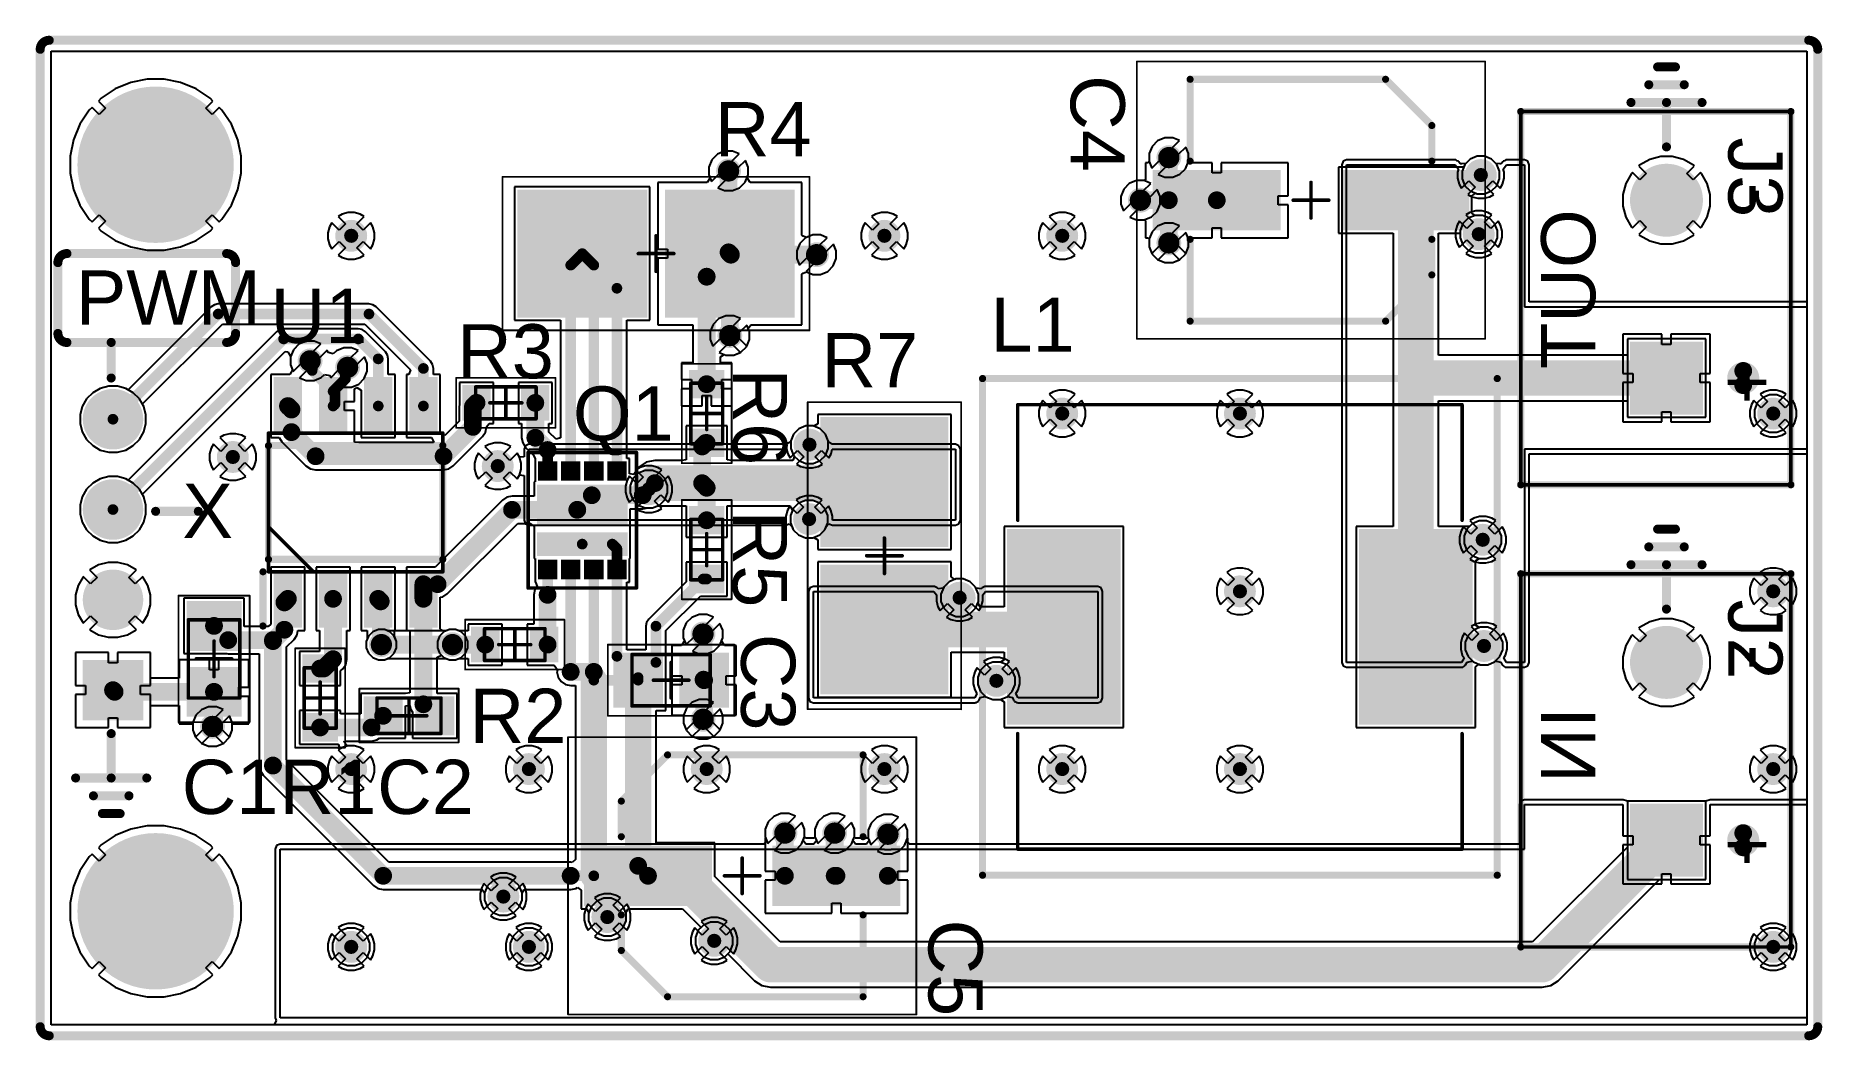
# Model space of a CAD drawing. Header units: inches. Extents: x 3 to 4.98, y 3.05 to 4.16.
import ezdxf

# ---------------------------------------------------------------- set-up
doc = ezdxf.new("R2010")
doc.units = ezdxf.units.IN
doc.header["$MEASUREMENT"] = 0
for name, color, linetype in [('Bottom Layer', 5, 'Continuous'), ('Bottom Overlay', 54, 'Continuous'), ('Bottom Solder', 6, 'Continuous'), ('Layer 1', 16, 'Continuous'), ('Layer 2', 76, 'Continuous'), ('Mechanical 1', 6, 'Continuous'), ('Mechanical 13', 56, 'Continuous'), ('Mechanical 15', 56, 'Continuous'), ('Multi-Layer', 9, 'Continuous'), ('Pad Holes', 156, 'Continuous'), ('Top Layer', 1, 'Continuous'), ('Top Overlay', 2, 'Continuous'), ('Top Paste', 8, 'Continuous'), ('Top Solder', 216, 'Continuous'), ('Via Holes', 16, 'Continuous')]:
    doc.layers.add(name, color=color, linetype=linetype)
doc.styles.add('Arial', font='', dxfattribs={"height": 0.2})
doc.styles.get('Arial').set_extended_font_data('Arial')

msp = doc.modelspace()

# ---------------------------------------------------------------- texts
at = {"layer": 'Bottom Overlay', "style": 'Arial', "text_generation_flag": 2}
for s, p in [('-', (4.9216, 3.9959)), ('OUT', (4.7243, 3.9664)), ('+', (4.9213, 3.7991)), ('-', (4.9216, 3.4841)), ('IN', (4.7243, 3.4152)), ('+', (4.9213, 3.2872))]:
    msp.add_text(s, height=0.06, rotation=90, dxfattribs=at).set_placement(p)
at = {"layer": 'Top Overlay', "style": 'Arial'}
for s, rotation, p in [('C4', 270, (4.1432, 4.1149)), ('J3', 270, (4.8716, 4.046)), ('PWM', 360, (3.0415, 3.8387)), ('R6', 270, (3.7692, 3.7901)), ('X', 360, (3.1596, 3.6025)), ('R5', 270, (3.7692, 3.6327)), ('J2', 270, (4.8716, 3.5342)), ('C3', 270, (3.7783, 3.4963)), ('C5', 270, (3.9858, 3.1799))]:
    msp.add_text(s, height=0.06, rotation=rotation, dxfattribs=at).set_placement(p)
for s, p in [('R4', (3.7492, 4.0251)), ('U1', (3.2573, 3.8184)), ('L1', (4.0545, 3.8086)), ('R3', (3.4638, 3.7791)), ('R7', (3.8673, 3.7692)), ('Q1', (3.5919, 3.7102)), ('R2', (3.4776, 3.3755)), ('C1', (3.1588, 3.2968)), ('R1', (3.2671, 3.2968)), ('C2', (3.3752, 3.2968))]:
    msp.add_text(s, height=0.06, dxfattribs=at).set_placement(p)

# ---------------------------------------------------------------- blocks, each defined once
blk = doc.blocks.new('SOIC127P600X163_8N_1')
at = {"layer": 'Top Layer'}
for points in [[(-0.1368, 0.0888), (-0.0768, 0.0888), (-0.0768, 0.0612), (-0.1368, 0.0612)], [(0.0768, 0.0888), (0.1368, 0.0888), (0.1368, 0.0612), (0.0768, 0.0612)], [(-0.1368, 0.0388), (-0.0768, 0.0388), (-0.0768, 0.0112), (-0.1368, 0.0112)], [(0.0768, 0.0388), (0.1368, 0.0388), (0.1368, 0.0112), (0.0768, 0.0112)], [(-0.1368, -0.0112), (-0.0768, -0.0112), (-0.0768, -0.0388), (-0.1368, -0.0388)], [(0.0768, -0.0112), (0.1368, -0.0112), (0.1368, -0.0388), (0.0768, -0.0388)], [(-0.1368, -0.0612), (-0.0768, -0.0612), (-0.0768, -0.0888), (-0.1368, -0.0888)], [(0.0768, -0.0612), (0.1368, -0.0612), (0.1368, -0.0888), (0.0768, -0.0888)]]:
    blk.add_hatch(color=1, dxfattribs=at).paths.add_polyline_path(points)
at = {"layer": 'Top Paste'}
for points in [[(-0.1368, 0.0888), (-0.0768, 0.0888), (-0.0768, 0.0612), (-0.1368, 0.0612)], [(0.0768, 0.0888), (0.1368, 0.0888), (0.1368, 0.0612), (0.0768, 0.0612)], [(-0.1368, 0.0388), (-0.0768, 0.0388), (-0.0768, 0.0112), (-0.1368, 0.0112)], [(0.0768, 0.0388), (0.1368, 0.0388), (0.1368, 0.0112), (0.0768, 0.0112)], [(-0.1368, -0.0112), (-0.0768, -0.0112), (-0.0768, -0.0388), (-0.1368, -0.0388)], [(0.0768, -0.0112), (0.1368, -0.0112), (0.1368, -0.0388), (0.0768, -0.0388)], [(-0.1368, -0.0612), (-0.0768, -0.0612), (-0.0768, -0.0888), (-0.1368, -0.0888)], [(0.0768, -0.0612), (0.1368, -0.0612), (0.1368, -0.0888), (0.0768, -0.0888)]]:
    blk.add_hatch(color=8, dxfattribs=at).paths.add_polyline_path(points)
at = {"layer": 'Top Solder'}
for points in [[(-0.1388, 0.0907), (-0.0748, 0.0907), (-0.0748, 0.0593), (-0.1388, 0.0593)], [(0.0748, 0.0907), (0.1388, 0.0907), (0.1388, 0.0593), (0.0748, 0.0593)], [(-0.1388, 0.0407), (-0.0748, 0.0407), (-0.0748, 0.0093), (-0.1388, 0.0093)], [(0.0748, 0.0407), (0.1388, 0.0407), (0.1388, 0.0093), (0.0748, 0.0093)], [(-0.1388, -0.0093), (-0.0748, -0.0093), (-0.0748, -0.0407), (-0.1388, -0.0407)], [(0.0748, -0.0093), (0.1388, -0.0093), (0.1388, -0.0407), (0.0748, -0.0407)], [(-0.1388, -0.0593), (-0.0748, -0.0593), (-0.0748, -0.0907), (-0.1388, -0.0907)], [(0.0748, -0.0593), (0.1388, -0.0593), (0.1388, -0.0907), (0.0748, -0.0907)]]:
    blk.add_hatch(color=216, dxfattribs=at).paths.add_polyline_path(points)
at = {"layer": 'Mechanical 15'}
for points in [[(-0.0268, 0.0965, 0.00394, 0.00394, 0), (-0.0768, 0.0465, 0.00394, 0.00394, 0)], [(-0.0768, 0.0965, 0.00394, 0.00394, 0), (-0.0768, -0.0965, 0.00394, 0.00394, 0)], [(-0.0768, 0.0965, 0.00394, 0.00394, 0), (0.0768, 0.0965, 0.00394, 0.00394, 0)], [(0.0768, 0.0965, 0.00394, 0.00394, 0), (0.0768, -0.0965, 0.00394, 0.00394, 0)], [(-0.0768, -0.0965, 0.00394, 0.00394, 0), (0.0768, -0.0965, 0.00394, 0.00394, 0)]]:
    blk.add_lwpolyline(points, format="xyseb", dxfattribs=at)
for points in [[(-0.0778, 0.0965, 0.00197, 0.00197, 1), (-0.0758, 0.0965, 0.00197, 0.00197, 1)], [(-0.0778, 0.0965, 0.00197, 0.00197, 1), (-0.0758, 0.0965, 0.00197, 0.00197, 1)], [(-0.0278, 0.0965, 0.00197, 0.00197, 1), (-0.0258, 0.0965, 0.00197, 0.00197, 1)], [(0.0758, 0.0965, 0.00197, 0.00197, 1), (0.0778, 0.0965, 0.00197, 0.00197, 1)], [(0.0758, 0.0965, 0.00197, 0.00197, 1), (0.0778, 0.0965, 0.00197, 0.00197, 1)], [(-0.0778, 0.0465, 0.00197, 0.00197, 1), (-0.0758, 0.0465, 0.00197, 0.00197, 1)], [(-0.0778, -0.0965, 0.00197, 0.00197, 1), (-0.0758, -0.0965, 0.00197, 0.00197, 1)], [(-0.0778, -0.0965, 0.00197, 0.00197, 1), (-0.0758, -0.0965, 0.00197, 0.00197, 1)], [(0.0758, -0.0965, 0.00197, 0.00197, 1), (0.0778, -0.0965, 0.00197, 0.00197, 1)], [(0.0758, -0.0965, 0.00197, 0.00197, 1), (0.0778, -0.0965, 0.00197, 0.00197, 1)]]:
    blk.add_lwpolyline(points, format="xyseb", close=True, dxfattribs=at)
at = {"layer": 'Top Overlay'}
for points in [[(-0.1368, 0.1026, 0.00787, 0.00787, 0), (-0.0768, 0.1026, 0.00787, 0.00787, 0)], [(-0.063, 0.0965, 0.00787, 0.00787, 0), (-0.063, -0.0965, 0.00787, 0.00787, 0)], [(-0.063, 0.0965, 0.00787, 0.00787, 0), (0.063, 0.0965, 0.00787, 0.00787, 0)], [(0.063, 0.0965, 0.00787, 0.00787, 0), (0.063, -0.0965, 0.00787, 0.00787, 0)], [(-0.063, -0.0965, 0.00787, 0.00787, 0), (0.063, -0.0965, 0.00787, 0.00787, 0)]]:
    blk.add_lwpolyline(points, format="xyseb", dxfattribs=at)
for points in [[(-0.1388, 0.1026, 0.00394, 0.00394, 1), (-0.1348, 0.1026, 0.00394, 0.00394, 1)], [(-0.0787, 0.1026, 0.00394, 0.00394, 1), (-0.0748, 0.1026, 0.00394, 0.00394, 1)], [(-0.065, 0.0965, 0.00394, 0.00394, 1), (-0.061, 0.0965, 0.00394, 0.00394, 1)], [(-0.065, 0.0965, 0.00394, 0.00394, 1), (-0.061, 0.0965, 0.00394, 0.00394, 1)], [(0.061, 0.0965, 0.00394, 0.00394, 1), (0.065, 0.0965, 0.00394, 0.00394, 1)], [(0.061, 0.0965, 0.00394, 0.00394, 1), (0.065, 0.0965, 0.00394, 0.00394, 1)], [(-0.065, -0.0965, 0.00394, 0.00394, 1), (-0.061, -0.0965, 0.00394, 0.00394, 1)], [(-0.065, -0.0965, 0.00394, 0.00394, 1), (-0.061, -0.0965, 0.00394, 0.00394, 1)], [(0.061, -0.0965, 0.00394, 0.00394, 1), (0.065, -0.0965, 0.00394, 0.00394, 1)], [(0.061, -0.0965, 0.00394, 0.00394, 1), (0.065, -0.0965, 0.00394, 0.00394, 1)]]:
    blk.add_lwpolyline(points, format="xyseb", close=True, dxfattribs=at)
blk = doc.blocks.new('MSMA2512R0200FGN_2')
at = {"layer": 'Top Layer'}
for points in [[(-0.1516, -0.0689), (-0.1516, 0.0689), (-0.0118, 0.0689), (-0.0118, -0.0689)], [(0.0118, -0.0689), (0.0118, 0.0689), (0.1516, 0.0689), (0.1516, -0.0689)]]:
    blk.add_hatch(color=1, dxfattribs=at).paths.add_polyline_path(points)
at = {"layer": 'Top Paste'}
for points in [[(-0.1516, -0.0689), (-0.1516, 0.0689), (-0.0118, 0.0689), (-0.0118, -0.0689)], [(0.0118, -0.0689), (0.0118, 0.0689), (0.1516, 0.0689), (0.1516, -0.0689)]]:
    blk.add_hatch(color=8, dxfattribs=at).paths.add_polyline_path(points)
at = {"layer": 'Top Solder'}
for points in [[(-0.1535, -0.0709), (-0.1535, 0.0709), (-0.0098, 0.0709), (-0.0098, -0.0709)], [(0.0098, -0.0709), (0.0098, 0.0709), (0.1535, 0.0709), (0.1535, -0.0709)]]:
    blk.add_hatch(color=216, dxfattribs=at).paths.add_polyline_path(points)
at = {"layer": 'Mechanical 15'}
for points in [[(-0.17, 0.085, 0.00197, 0.00197, 0), (-0.17, -0.085, 0.00197, 0.00197, 0)], [(-0.17, 0.085, 0.00197, 0.00197, 0), (0.17, 0.085, 0.00197, 0.00197, 0)], [(0.17, 0.085, 0.00197, 0.00197, 0), (0.17, -0.085, 0.00197, 0.00197, 0)], [(0, 0.0197, 0.00394, 0.00394, 0), (0, -0.0197, 0.00394, 0.00394, 0)], [(-0.0197, 0, 0.00394, 0.00394, 0), (0.0197, 0, 0.00394, 0.00394, 0)], [(-0.17, -0.085, 0.00197, 0.00197, 0), (0.17, -0.085, 0.00197, 0.00197, 0)]]:
    blk.add_lwpolyline(points, format="xyseb", dxfattribs=at)
for points in [[(-0.1705, 0.085, 0.000984, 0.000984, 1), (-0.1695, 0.085, 0.000984, 0.000984, 1)], [(-0.1705, 0.085, 0.000984, 0.000984, 1), (-0.1695, 0.085, 0.000984, 0.000984, 1)], [(0.1695, 0.085, 0.000984, 0.000984, 1), (0.1705, 0.085, 0.000984, 0.000984, 1)], [(0.1695, 0.085, 0.000984, 0.000984, 1), (0.1705, 0.085, 0.000984, 0.000984, 1)], [(-0.001, 0.0197, 0.00197, 0.00197, 1), (0.001, 0.0197, 0.00197, 0.00197, 1)], [(-0.0207, 0, 0.00197, 0.00197, 1), (-0.0187, 0, 0.00197, 0.00197, 1)], [(0.0187, 0, 0.00197, 0.00197, 1), (0.0207, 0, 0.00197, 0.00197, 1)], [(-0.001, -0.0197, 0.00197, 0.00197, 1), (0.001, -0.0197, 0.00197, 0.00197, 1)], [(-0.1705, -0.085, 0.000984, 0.000984, 1), (-0.1695, -0.085, 0.000984, 0.000984, 1)], [(-0.1705, -0.085, 0.000984, 0.000984, 1), (-0.1695, -0.085, 0.000984, 0.000984, 1)], [(0.1695, -0.085, 0.000984, 0.000984, 1), (0.1705, -0.085, 0.000984, 0.000984, 1)], [(0.1695, -0.085, 0.000984, 0.000984, 1), (0.1705, -0.085, 0.000984, 0.000984, 1)]]:
    blk.add_lwpolyline(points, format="xyseb", close=True, dxfattribs=at)
blk = doc.blocks.new('RES_SM0603_YAGEORC_N_3')
at = {"layer": 'Top Layer'}
for points in [[(-0.0463, -0.0177), (-0.0463, 0.0177), (-0.0188, 0.0177), (-0.0188, -0.0177)], [(0.0188, -0.0177), (0.0188, 0.0177), (0.0463, 0.0177), (0.0463, -0.0177)]]:
    blk.add_hatch(color=1, dxfattribs=at).paths.add_polyline_path(points)
at = {"layer": 'Top Paste'}
for points in [[(-0.0463, -0.0177), (-0.0463, 0.0177), (-0.0188, 0.0177), (-0.0188, -0.0177)], [(0.0188, -0.0177), (0.0188, 0.0177), (0.0463, 0.0177), (0.0463, -0.0177)]]:
    blk.add_hatch(color=8, dxfattribs=at).paths.add_polyline_path(points)
at = {"layer": 'Top Solder'}
for points in [[(-0.0483, -0.0197), (-0.0483, 0.0197), (-0.0168, 0.0197), (-0.0168, -0.0197)], [(0.0168, -0.0197), (0.0168, 0.0197), (0.0483, 0.0197), (0.0483, -0.0197)]]:
    blk.add_hatch(color=216, dxfattribs=at).paths.add_polyline_path(points)
at = {"layer": 'Mechanical 13'}
for points in [[(-0.0335, -0.0177, 0.00394, 0.00394, 0), (-0.0335, 0.0177, 0.00394, 0.00394, 0)], [(0.0335, 0.0177, 0.00394, 0.00394, 0), (-0.0335, 0.0177, 0.00394, 0.00394, 0)], [(0.0335, -0.0177, 0.00394, 0.00394, 0), (0.0335, 0.0177, 0.00394, 0.00394, 0)], [(0.0335, -0.0177, 0.00394, 0.00394, 0), (-0.0335, -0.0177, 0.00394, 0.00394, 0)]]:
    blk.add_lwpolyline(points, format="xyseb", dxfattribs=at)
for points in [[(-0.0344, 0.0177, 0.00197, 0.00197, 1), (-0.0325, 0.0177, 0.00197, 0.00197, 1)], [(-0.0344, 0.0177, 0.00197, 0.00197, 1), (-0.0325, 0.0177, 0.00197, 0.00197, 1)], [(0.0325, 0.0177, 0.00197, 0.00197, 1), (0.0344, 0.0177, 0.00197, 0.00197, 1)], [(0.0325, 0.0177, 0.00197, 0.00197, 1), (0.0344, 0.0177, 0.00197, 0.00197, 1)], [(-0.0344, -0.0177, 0.00197, 0.00197, 1), (-0.0325, -0.0177, 0.00197, 0.00197, 1)], [(-0.0344, -0.0177, 0.00197, 0.00197, 1), (-0.0325, -0.0177, 0.00197, 0.00197, 1)], [(0.0325, -0.0177, 0.00197, 0.00197, 1), (0.0344, -0.0177, 0.00197, 0.00197, 1)], [(0.0325, -0.0177, 0.00197, 0.00197, 1), (0.0344, -0.0177, 0.00197, 0.00197, 1)]]:
    blk.add_lwpolyline(points, format="xyseb", close=True, dxfattribs=at)
at = {"layer": 'Mechanical 15'}
for points in [[(-0.055, -0.0276, 0.00197, 0.00197, 0), (-0.055, 0.0276, 0.00197, 0.00197, 0)], [(0.055, 0.0276, 0.00197, 0.00197, 0), (-0.055, 0.0276, 0.00197, 0.00197, 0)], [(0.055, -0.0276, 0.00197, 0.00197, 0), (0.055, 0.0276, 0.00197, 0.00197, 0)], [(0.0177, 0, 0.00394, 0.00394, 0), (-0.0177, 0, 0.00394, 0.00394, 0)], [(0, -0.0177, 0.00394, 0.00394, 0), (0, 0.0177, 0.00394, 0.00394, 0)], [(0.055, -0.0276, 0.00197, 0.00197, 0), (-0.055, -0.0276, 0.00197, 0.00197, 0)]]:
    blk.add_lwpolyline(points, format="xyseb", dxfattribs=at)
for points in [[(-0.0555, 0.0276, 0.000984, 0.000984, 1), (-0.0545, 0.0276, 0.000984, 0.000984, 1)], [(-0.0555, 0.0276, 0.000984, 0.000984, 1), (-0.0545, 0.0276, 0.000984, 0.000984, 1)], [(0.0545, 0.0276, 0.000984, 0.000984, 1), (0.0555, 0.0276, 0.000984, 0.000984, 1)], [(0.0545, 0.0276, 0.000984, 0.000984, 1), (0.0555, 0.0276, 0.000984, 0.000984, 1)], [(-0.0187, 0, 0.00197, 0.00197, 1), (-0.0167, 0, 0.00197, 0.00197, 1)], [(-0.001, 0.0177, 0.00197, 0.00197, 1), (0.001, 0.0177, 0.00197, 0.00197, 1)], [(0.0167, 0, 0.00197, 0.00197, 1), (0.0187, 0, 0.00197, 0.00197, 1)], [(-0.001, -0.0177, 0.00197, 0.00197, 1), (0.001, -0.0177, 0.00197, 0.00197, 1)], [(-0.0555, -0.0276, 0.000984, 0.000984, 1), (-0.0545, -0.0276, 0.000984, 0.000984, 1)], [(-0.0555, -0.0276, 0.000984, 0.000984, 1), (-0.0545, -0.0276, 0.000984, 0.000984, 1)], [(0.0545, -0.0276, 0.000984, 0.000984, 1), (0.0555, -0.0276, 0.000984, 0.000984, 1)], [(0.0545, -0.0276, 0.000984, 0.000984, 1), (0.0555, -0.0276, 0.000984, 0.000984, 1)]]:
    blk.add_lwpolyline(points, format="xyseb", close=True, dxfattribs=at)
blk = doc.blocks.new('RES_SM0603_YAGEORC_N_4')
at = {"layer": 'Top Layer'}
for points in [[(-0.0463, -0.0177), (-0.0463, 0.0177), (-0.0188, 0.0177), (-0.0188, -0.0177)], [(0.0188, -0.0177), (0.0188, 0.0177), (0.0463, 0.0177), (0.0463, -0.0177)]]:
    blk.add_hatch(color=1, dxfattribs=at).paths.add_polyline_path(points)
at = {"layer": 'Top Paste'}
for points in [[(-0.0463, -0.0177), (-0.0463, 0.0177), (-0.0188, 0.0177), (-0.0188, -0.0177)], [(0.0188, -0.0177), (0.0188, 0.0177), (0.0463, 0.0177), (0.0463, -0.0177)]]:
    blk.add_hatch(color=8, dxfattribs=at).paths.add_polyline_path(points)
at = {"layer": 'Top Solder'}
for points in [[(-0.0483, -0.0197), (-0.0483, 0.0197), (-0.0168, 0.0197), (-0.0168, -0.0197)], [(0.0168, -0.0197), (0.0168, 0.0197), (0.0483, 0.0197), (0.0483, -0.0197)]]:
    blk.add_hatch(color=216, dxfattribs=at).paths.add_polyline_path(points)
at = {"layer": 'Mechanical 13'}
for points in [[(-0.0335, -0.0177, 0.00394, 0.00394, 0), (-0.0335, 0.0177, 0.00394, 0.00394, 0)], [(0.0335, 0.0177, 0.00394, 0.00394, 0), (-0.0335, 0.0177, 0.00394, 0.00394, 0)], [(0.0335, -0.0177, 0.00394, 0.00394, 0), (0.0335, 0.0177, 0.00394, 0.00394, 0)], [(0.0335, -0.0177, 0.00394, 0.00394, 0), (-0.0335, -0.0177, 0.00394, 0.00394, 0)]]:
    blk.add_lwpolyline(points, format="xyseb", dxfattribs=at)
for points in [[(-0.0344, 0.0177, 0.00197, 0.00197, 1), (-0.0325, 0.0177, 0.00197, 0.00197, 1)], [(-0.0344, 0.0177, 0.00197, 0.00197, 1), (-0.0325, 0.0177, 0.00197, 0.00197, 1)], [(0.0325, 0.0177, 0.00197, 0.00197, 1), (0.0344, 0.0177, 0.00197, 0.00197, 1)], [(0.0325, 0.0177, 0.00197, 0.00197, 1), (0.0344, 0.0177, 0.00197, 0.00197, 1)], [(-0.0344, -0.0177, 0.00197, 0.00197, 1), (-0.0325, -0.0177, 0.00197, 0.00197, 1)], [(-0.0344, -0.0177, 0.00197, 0.00197, 1), (-0.0325, -0.0177, 0.00197, 0.00197, 1)], [(0.0325, -0.0177, 0.00197, 0.00197, 1), (0.0344, -0.0177, 0.00197, 0.00197, 1)], [(0.0325, -0.0177, 0.00197, 0.00197, 1), (0.0344, -0.0177, 0.00197, 0.00197, 1)]]:
    blk.add_lwpolyline(points, format="xyseb", close=True, dxfattribs=at)
at = {"layer": 'Mechanical 15'}
for points in [[(-0.055, -0.0276, 0.00197, 0.00197, 0), (-0.055, 0.0276, 0.00197, 0.00197, 0)], [(0.055, 0.0276, 0.00197, 0.00197, 0), (-0.055, 0.0276, 0.00197, 0.00197, 0)], [(0.055, -0.0276, 0.00197, 0.00197, 0), (0.055, 0.0276, 0.00197, 0.00197, 0)], [(0.0177, 0, 0.00394, 0.00394, 0), (-0.0177, 0, 0.00394, 0.00394, 0)], [(0, -0.0177, 0.00394, 0.00394, 0), (0, 0.0177, 0.00394, 0.00394, 0)], [(0.055, -0.0276, 0.00197, 0.00197, 0), (-0.055, -0.0276, 0.00197, 0.00197, 0)]]:
    blk.add_lwpolyline(points, format="xyseb", dxfattribs=at)
for points in [[(-0.0555, 0.0276, 0.000984, 0.000984, 1), (-0.0545, 0.0276, 0.000984, 0.000984, 1)], [(-0.0555, 0.0276, 0.000984, 0.000984, 1), (-0.0545, 0.0276, 0.000984, 0.000984, 1)], [(0.0545, 0.0276, 0.000984, 0.000984, 1), (0.0555, 0.0276, 0.000984, 0.000984, 1)], [(0.0545, 0.0276, 0.000984, 0.000984, 1), (0.0555, 0.0276, 0.000984, 0.000984, 1)], [(-0.0187, 0, 0.00197, 0.00197, 1), (-0.0167, 0, 0.00197, 0.00197, 1)], [(-0.001, 0.0177, 0.00197, 0.00197, 1), (0.001, 0.0177, 0.00197, 0.00197, 1)], [(0.0167, 0, 0.00197, 0.00197, 1), (0.0187, 0, 0.00197, 0.00197, 1)], [(-0.001, -0.0177, 0.00197, 0.00197, 1), (0.001, -0.0177, 0.00197, 0.00197, 1)], [(-0.0555, -0.0276, 0.000984, 0.000984, 1), (-0.0545, -0.0276, 0.000984, 0.000984, 1)], [(-0.0555, -0.0276, 0.000984, 0.000984, 1), (-0.0545, -0.0276, 0.000984, 0.000984, 1)], [(0.0545, -0.0276, 0.000984, 0.000984, 1), (0.0555, -0.0276, 0.000984, 0.000984, 1)], [(0.0545, -0.0276, 0.000984, 0.000984, 1), (0.0555, -0.0276, 0.000984, 0.000984, 1)]]:
    blk.add_lwpolyline(points, format="xyseb", close=True, dxfattribs=at)
blk = doc.blocks.new('MSMA2512R0200FGN_5')
at = {"layer": 'Top Layer'}
for points in [[(-0.1516, -0.0689), (-0.1516, 0.0689), (-0.0118, 0.0689), (-0.0118, -0.0689)], [(0.0118, -0.0689), (0.0118, 0.0689), (0.1516, 0.0689), (0.1516, -0.0689)]]:
    blk.add_hatch(color=1, dxfattribs=at).paths.add_polyline_path(points)
at = {"layer": 'Top Paste'}
for points in [[(-0.1516, -0.0689), (-0.1516, 0.0689), (-0.0118, 0.0689), (-0.0118, -0.0689)], [(0.0118, -0.0689), (0.0118, 0.0689), (0.1516, 0.0689), (0.1516, -0.0689)]]:
    blk.add_hatch(color=8, dxfattribs=at).paths.add_polyline_path(points)
at = {"layer": 'Top Solder'}
for points in [[(-0.1535, -0.0709), (-0.1535, 0.0709), (-0.0098, 0.0709), (-0.0098, -0.0709)], [(0.0098, -0.0709), (0.0098, 0.0709), (0.1535, 0.0709), (0.1535, -0.0709)]]:
    blk.add_hatch(color=216, dxfattribs=at).paths.add_polyline_path(points)
at = {"layer": 'Mechanical 15'}
for points in [[(-0.17, 0.085, 0.00197, 0.00197, 0), (-0.17, -0.085, 0.00197, 0.00197, 0)], [(0.17, 0.085, 0.00197, 0.00197, 0), (-0.17, 0.085, 0.00197, 0.00197, 0)], [(0.17, 0.085, 0.00197, 0.00197, 0), (0.17, -0.085, 0.00197, 0.00197, 0)], [(0, 0.0197, 0.00394, 0.00394, 0), (0, -0.0197, 0.00394, 0.00394, 0)], [(0.0197, 0, 0.00394, 0.00394, 0), (-0.0197, 0, 0.00394, 0.00394, 0)], [(0.17, -0.085, 0.00197, 0.00197, 0), (-0.17, -0.085, 0.00197, 0.00197, 0)]]:
    blk.add_lwpolyline(points, format="xyseb", dxfattribs=at)
for points in [[(-0.1705, 0.085, 0.000984, 0.000984, 1), (-0.1695, 0.085, 0.000984, 0.000984, 1)], [(-0.1705, 0.085, 0.000984, 0.000984, 1), (-0.1695, 0.085, 0.000984, 0.000984, 1)], [(0.1695, 0.085, 0.000984, 0.000984, 1), (0.1705, 0.085, 0.000984, 0.000984, 1)], [(0.1695, 0.085, 0.000984, 0.000984, 1), (0.1705, 0.085, 0.000984, 0.000984, 1)], [(-0.001, 0.0197, 0.00197, 0.00197, 1), (0.001, 0.0197, 0.00197, 0.00197, 1)], [(-0.0207, 0, 0.00197, 0.00197, 1), (-0.0187, 0, 0.00197, 0.00197, 1)], [(0.0187, 0, 0.00197, 0.00197, 1), (0.0207, 0, 0.00197, 0.00197, 1)], [(-0.001, -0.0197, 0.00197, 0.00197, 1), (0.001, -0.0197, 0.00197, 0.00197, 1)], [(-0.1705, -0.085, 0.000984, 0.000984, 1), (-0.1695, -0.085, 0.000984, 0.000984, 1)], [(-0.1705, -0.085, 0.000984, 0.000984, 1), (-0.1695, -0.085, 0.000984, 0.000984, 1)], [(0.1695, -0.085, 0.000984, 0.000984, 1), (0.1705, -0.085, 0.000984, 0.000984, 1)], [(0.1695, -0.085, 0.000984, 0.000984, 1), (0.1705, -0.085, 0.000984, 0.000984, 1)]]:
    blk.add_lwpolyline(points, format="xyseb", close=True, dxfattribs=at)
blk = doc.blocks.new('RES_SM0603_YAGEORC_N_6')
at = {"layer": 'Top Layer'}
for points in [[(-0.0463, -0.0177), (-0.0463, 0.0177), (-0.0188, 0.0177), (-0.0188, -0.0177)], [(0.0188, -0.0177), (0.0188, 0.0177), (0.0463, 0.0177), (0.0463, -0.0177)]]:
    blk.add_hatch(color=1, dxfattribs=at).paths.add_polyline_path(points)
at = {"layer": 'Top Paste'}
for points in [[(-0.0463, -0.0177), (-0.0463, 0.0177), (-0.0188, 0.0177), (-0.0188, -0.0177)], [(0.0188, -0.0177), (0.0188, 0.0177), (0.0463, 0.0177), (0.0463, -0.0177)]]:
    blk.add_hatch(color=8, dxfattribs=at).paths.add_polyline_path(points)
at = {"layer": 'Top Solder'}
for points in [[(-0.0483, -0.0197), (-0.0483, 0.0197), (-0.0168, 0.0197), (-0.0168, -0.0197)], [(0.0168, -0.0197), (0.0168, 0.0197), (0.0483, 0.0197), (0.0483, -0.0197)]]:
    blk.add_hatch(color=216, dxfattribs=at).paths.add_polyline_path(points)
at = {"layer": 'Mechanical 13'}
for points in [[(-0.0335, -0.0177, 0.00394, 0.00394, 0), (-0.0335, 0.0177, 0.00394, 0.00394, 0)], [(-0.0335, 0.0177, 0.00394, 0.00394, 0), (0.0335, 0.0177, 0.00394, 0.00394, 0)], [(0.0335, -0.0177, 0.00394, 0.00394, 0), (0.0335, 0.0177, 0.00394, 0.00394, 0)], [(-0.0335, -0.0177, 0.00394, 0.00394, 0), (0.0335, -0.0177, 0.00394, 0.00394, 0)]]:
    blk.add_lwpolyline(points, format="xyseb", dxfattribs=at)
for points in [[(-0.0344, 0.0177, 0.00197, 0.00197, 1), (-0.0325, 0.0177, 0.00197, 0.00197, 1)], [(-0.0344, 0.0177, 0.00197, 0.00197, 1), (-0.0325, 0.0177, 0.00197, 0.00197, 1)], [(0.0325, 0.0177, 0.00197, 0.00197, 1), (0.0344, 0.0177, 0.00197, 0.00197, 1)], [(0.0325, 0.0177, 0.00197, 0.00197, 1), (0.0344, 0.0177, 0.00197, 0.00197, 1)], [(-0.0344, -0.0177, 0.00197, 0.00197, 1), (-0.0325, -0.0177, 0.00197, 0.00197, 1)], [(-0.0344, -0.0177, 0.00197, 0.00197, 1), (-0.0325, -0.0177, 0.00197, 0.00197, 1)], [(0.0325, -0.0177, 0.00197, 0.00197, 1), (0.0344, -0.0177, 0.00197, 0.00197, 1)], [(0.0325, -0.0177, 0.00197, 0.00197, 1), (0.0344, -0.0177, 0.00197, 0.00197, 1)]]:
    blk.add_lwpolyline(points, format="xyseb", close=True, dxfattribs=at)
at = {"layer": 'Mechanical 15'}
for points in [[(-0.055, -0.0276, 0.00197, 0.00197, 0), (-0.055, 0.0276, 0.00197, 0.00197, 0)], [(-0.055, 0.0276, 0.00197, 0.00197, 0), (0.055, 0.0276, 0.00197, 0.00197, 0)], [(0.055, -0.0276, 0.00197, 0.00197, 0), (0.055, 0.0276, 0.00197, 0.00197, 0)], [(-0.0177, 0, 0.00394, 0.00394, 0), (0.0177, 0, 0.00394, 0.00394, 0)], [(0, -0.0177, 0.00394, 0.00394, 0), (0, 0.0177, 0.00394, 0.00394, 0)], [(-0.055, -0.0276, 0.00197, 0.00197, 0), (0.055, -0.0276, 0.00197, 0.00197, 0)]]:
    blk.add_lwpolyline(points, format="xyseb", dxfattribs=at)
for points in [[(-0.0555, 0.0276, 0.000984, 0.000984, 1), (-0.0545, 0.0276, 0.000984, 0.000984, 1)], [(-0.0555, 0.0276, 0.000984, 0.000984, 1), (-0.0545, 0.0276, 0.000984, 0.000984, 1)], [(0.0545, 0.0276, 0.000984, 0.000984, 1), (0.0555, 0.0276, 0.000984, 0.000984, 1)], [(0.0545, 0.0276, 0.000984, 0.000984, 1), (0.0555, 0.0276, 0.000984, 0.000984, 1)], [(-0.0187, 0, 0.00197, 0.00197, 1), (-0.0167, 0, 0.00197, 0.00197, 1)], [(-0.001, 0.0177, 0.00197, 0.00197, 1), (0.001, 0.0177, 0.00197, 0.00197, 1)], [(0.0167, 0, 0.00197, 0.00197, 1), (0.0187, 0, 0.00197, 0.00197, 1)], [(-0.001, -0.0177, 0.00197, 0.00197, 1), (0.001, -0.0177, 0.00197, 0.00197, 1)], [(-0.0555, -0.0276, 0.000984, 0.000984, 1), (-0.0545, -0.0276, 0.000984, 0.000984, 1)], [(-0.0555, -0.0276, 0.000984, 0.000984, 1), (-0.0545, -0.0276, 0.000984, 0.000984, 1)], [(0.0545, -0.0276, 0.000984, 0.000984, 1), (0.0555, -0.0276, 0.000984, 0.000984, 1)], [(0.0545, -0.0276, 0.000984, 0.000984, 1), (0.0555, -0.0276, 0.000984, 0.000984, 1)]]:
    blk.add_lwpolyline(points, format="xyseb", close=True, dxfattribs=at)
blk = doc.blocks.new('RES_SM0603_YAGEORC_N_7')
at = {"layer": 'Top Layer'}
for points in [[(-0.0463, -0.0177), (-0.0463, 0.0177), (-0.0188, 0.0177), (-0.0188, -0.0177)], [(0.0188, -0.0177), (0.0188, 0.0177), (0.0463, 0.0177), (0.0463, -0.0177)]]:
    blk.add_hatch(color=1, dxfattribs=at).paths.add_polyline_path(points)
at = {"layer": 'Top Paste'}
for points in [[(-0.0463, -0.0177), (-0.0463, 0.0177), (-0.0188, 0.0177), (-0.0188, -0.0177)], [(0.0188, -0.0177), (0.0188, 0.0177), (0.0463, 0.0177), (0.0463, -0.0177)]]:
    blk.add_hatch(color=8, dxfattribs=at).paths.add_polyline_path(points)
at = {"layer": 'Top Solder'}
for points in [[(-0.0483, -0.0197), (-0.0483, 0.0197), (-0.0168, 0.0197), (-0.0168, -0.0197)], [(0.0168, -0.0197), (0.0168, 0.0197), (0.0483, 0.0197), (0.0483, -0.0197)]]:
    blk.add_hatch(color=216, dxfattribs=at).paths.add_polyline_path(points)
at = {"layer": 'Mechanical 13'}
for points in [[(-0.0335, -0.0177, 0.00394, 0.00394, 0), (-0.0335, 0.0177, 0.00394, 0.00394, 0)], [(-0.0335, 0.0177, 0.00394, 0.00394, 0), (0.0335, 0.0177, 0.00394, 0.00394, 0)], [(0.0335, -0.0177, 0.00394, 0.00394, 0), (0.0335, 0.0177, 0.00394, 0.00394, 0)], [(-0.0335, -0.0177, 0.00394, 0.00394, 0), (0.0335, -0.0177, 0.00394, 0.00394, 0)]]:
    blk.add_lwpolyline(points, format="xyseb", dxfattribs=at)
for points in [[(-0.0344, 0.0177, 0.00197, 0.00197, 1), (-0.0325, 0.0177, 0.00197, 0.00197, 1)], [(-0.0344, 0.0177, 0.00197, 0.00197, 1), (-0.0325, 0.0177, 0.00197, 0.00197, 1)], [(0.0325, 0.0177, 0.00197, 0.00197, 1), (0.0344, 0.0177, 0.00197, 0.00197, 1)], [(0.0325, 0.0177, 0.00197, 0.00197, 1), (0.0344, 0.0177, 0.00197, 0.00197, 1)], [(-0.0344, -0.0177, 0.00197, 0.00197, 1), (-0.0325, -0.0177, 0.00197, 0.00197, 1)], [(-0.0344, -0.0177, 0.00197, 0.00197, 1), (-0.0325, -0.0177, 0.00197, 0.00197, 1)], [(0.0325, -0.0177, 0.00197, 0.00197, 1), (0.0344, -0.0177, 0.00197, 0.00197, 1)], [(0.0325, -0.0177, 0.00197, 0.00197, 1), (0.0344, -0.0177, 0.00197, 0.00197, 1)]]:
    blk.add_lwpolyline(points, format="xyseb", close=True, dxfattribs=at)
at = {"layer": 'Mechanical 15'}
for points in [[(-0.055, -0.0276, 0.00197, 0.00197, 0), (-0.055, 0.0276, 0.00197, 0.00197, 0)], [(-0.055, 0.0276, 0.00197, 0.00197, 0), (0.055, 0.0276, 0.00197, 0.00197, 0)], [(0.055, -0.0276, 0.00197, 0.00197, 0), (0.055, 0.0276, 0.00197, 0.00197, 0)], [(-0.0177, 0, 0.00394, 0.00394, 0), (0.0177, 0, 0.00394, 0.00394, 0)], [(0, -0.0177, 0.00394, 0.00394, 0), (0, 0.0177, 0.00394, 0.00394, 0)], [(-0.055, -0.0276, 0.00197, 0.00197, 0), (0.055, -0.0276, 0.00197, 0.00197, 0)]]:
    blk.add_lwpolyline(points, format="xyseb", dxfattribs=at)
for points in [[(-0.0555, 0.0276, 0.000984, 0.000984, 1), (-0.0545, 0.0276, 0.000984, 0.000984, 1)], [(-0.0555, 0.0276, 0.000984, 0.000984, 1), (-0.0545, 0.0276, 0.000984, 0.000984, 1)], [(0.0545, 0.0276, 0.000984, 0.000984, 1), (0.0555, 0.0276, 0.000984, 0.000984, 1)], [(0.0545, 0.0276, 0.000984, 0.000984, 1), (0.0555, 0.0276, 0.000984, 0.000984, 1)], [(-0.0187, 0, 0.00197, 0.00197, 1), (-0.0167, 0, 0.00197, 0.00197, 1)], [(-0.001, 0.0177, 0.00197, 0.00197, 1), (0.001, 0.0177, 0.00197, 0.00197, 1)], [(0.0167, 0, 0.00197, 0.00197, 1), (0.0187, 0, 0.00197, 0.00197, 1)], [(-0.001, -0.0177, 0.00197, 0.00197, 1), (0.001, -0.0177, 0.00197, 0.00197, 1)], [(-0.0555, -0.0276, 0.000984, 0.000984, 1), (-0.0545, -0.0276, 0.000984, 0.000984, 1)], [(-0.0555, -0.0276, 0.000984, 0.000984, 1), (-0.0545, -0.0276, 0.000984, 0.000984, 1)], [(0.0545, -0.0276, 0.000984, 0.000984, 1), (0.0555, -0.0276, 0.000984, 0.000984, 1)], [(0.0545, -0.0276, 0.000984, 0.000984, 1), (0.0555, -0.0276, 0.000984, 0.000984, 1)]]:
    blk.add_lwpolyline(points, format="xyseb", close=True, dxfattribs=at)
blk = doc.blocks.new('RES_SM0603_YAGEORC_N_8')
at = {"layer": 'Top Layer'}
for points in [[(-0.0463, -0.0177), (-0.0463, 0.0177), (-0.0188, 0.0177), (-0.0188, -0.0177)], [(0.0188, -0.0177), (0.0188, 0.0177), (0.0463, 0.0177), (0.0463, -0.0177)]]:
    blk.add_hatch(color=1, dxfattribs=at).paths.add_polyline_path(points)
at = {"layer": 'Top Paste'}
for points in [[(-0.0463, -0.0177), (-0.0463, 0.0177), (-0.0188, 0.0177), (-0.0188, -0.0177)], [(0.0188, -0.0177), (0.0188, 0.0177), (0.0463, 0.0177), (0.0463, -0.0177)]]:
    blk.add_hatch(color=8, dxfattribs=at).paths.add_polyline_path(points)
at = {"layer": 'Top Solder'}
for points in [[(-0.0483, -0.0197), (-0.0483, 0.0197), (-0.0168, 0.0197), (-0.0168, -0.0197)], [(0.0168, -0.0197), (0.0168, 0.0197), (0.0483, 0.0197), (0.0483, -0.0197)]]:
    blk.add_hatch(color=216, dxfattribs=at).paths.add_polyline_path(points)
at = {"layer": 'Mechanical 13'}
for points in [[(-0.0335, -0.0177, 0.00394, 0.00394, 0), (-0.0335, 0.0177, 0.00394, 0.00394, 0)], [(0.0335, 0.0177, 0.00394, 0.00394, 0), (-0.0335, 0.0177, 0.00394, 0.00394, 0)], [(0.0335, -0.0177, 0.00394, 0.00394, 0), (0.0335, 0.0177, 0.00394, 0.00394, 0)], [(0.0335, -0.0177, 0.00394, 0.00394, 0), (-0.0335, -0.0177, 0.00394, 0.00394, 0)]]:
    blk.add_lwpolyline(points, format="xyseb", dxfattribs=at)
for points in [[(-0.0344, 0.0177, 0.00197, 0.00197, 1), (-0.0325, 0.0177, 0.00197, 0.00197, 1)], [(-0.0344, 0.0177, 0.00197, 0.00197, 1), (-0.0325, 0.0177, 0.00197, 0.00197, 1)], [(0.0325, 0.0177, 0.00197, 0.00197, 1), (0.0344, 0.0177, 0.00197, 0.00197, 1)], [(0.0325, 0.0177, 0.00197, 0.00197, 1), (0.0344, 0.0177, 0.00197, 0.00197, 1)], [(-0.0344, -0.0177, 0.00197, 0.00197, 1), (-0.0325, -0.0177, 0.00197, 0.00197, 1)], [(-0.0344, -0.0177, 0.00197, 0.00197, 1), (-0.0325, -0.0177, 0.00197, 0.00197, 1)], [(0.0325, -0.0177, 0.00197, 0.00197, 1), (0.0344, -0.0177, 0.00197, 0.00197, 1)], [(0.0325, -0.0177, 0.00197, 0.00197, 1), (0.0344, -0.0177, 0.00197, 0.00197, 1)]]:
    blk.add_lwpolyline(points, format="xyseb", close=True, dxfattribs=at)
at = {"layer": 'Mechanical 15'}
for points in [[(-0.055, -0.0276, 0.00197, 0.00197, 0), (-0.055, 0.0276, 0.00197, 0.00197, 0)], [(0.055, 0.0276, 0.00197, 0.00197, 0), (-0.055, 0.0276, 0.00197, 0.00197, 0)], [(0.055, -0.0276, 0.00197, 0.00197, 0), (0.055, 0.0276, 0.00197, 0.00197, 0)], [(0.0177, 0, 0.00394, 0.00394, 0), (-0.0177, 0, 0.00394, 0.00394, 0)], [(0, -0.0177, 0.00394, 0.00394, 0), (0, 0.0177, 0.00394, 0.00394, 0)], [(0.055, -0.0276, 0.00197, 0.00197, 0), (-0.055, -0.0276, 0.00197, 0.00197, 0)]]:
    blk.add_lwpolyline(points, format="xyseb", dxfattribs=at)
for points in [[(-0.0555, 0.0276, 0.000984, 0.000984, 1), (-0.0545, 0.0276, 0.000984, 0.000984, 1)], [(-0.0555, 0.0276, 0.000984, 0.000984, 1), (-0.0545, 0.0276, 0.000984, 0.000984, 1)], [(0.0545, 0.0276, 0.000984, 0.000984, 1), (0.0555, 0.0276, 0.000984, 0.000984, 1)], [(0.0545, 0.0276, 0.000984, 0.000984, 1), (0.0555, 0.0276, 0.000984, 0.000984, 1)], [(-0.0187, 0, 0.00197, 0.00197, 1), (-0.0167, 0, 0.00197, 0.00197, 1)], [(-0.001, 0.0177, 0.00197, 0.00197, 1), (0.001, 0.0177, 0.00197, 0.00197, 1)], [(0.0167, 0, 0.00197, 0.00197, 1), (0.0187, 0, 0.00197, 0.00197, 1)], [(-0.001, -0.0177, 0.00197, 0.00197, 1), (0.001, -0.0177, 0.00197, 0.00197, 1)], [(-0.0555, -0.0276, 0.000984, 0.000984, 1), (-0.0545, -0.0276, 0.000984, 0.000984, 1)], [(-0.0555, -0.0276, 0.000984, 0.000984, 1), (-0.0545, -0.0276, 0.000984, 0.000984, 1)], [(0.0545, -0.0276, 0.000984, 0.000984, 1), (0.0555, -0.0276, 0.000984, 0.000984, 1)], [(0.0545, -0.0276, 0.000984, 0.000984, 1), (0.0555, -0.0276, 0.000984, 0.000984, 1)]]:
    blk.add_lwpolyline(points, format="xyseb", close=True, dxfattribs=at)
blk = doc.blocks.new('SIZ342ADT_T1_GE3_9')
at = {"layer": 'Top Layer'}
for points in [[(-0.0472, 0.0634), (-0.0295, 0.0634), (-0.0295, 0.0457), (-0.0472, 0.0457)], [(-0.0217, 0.0634), (-0.0039, 0.0634), (-0.0039, 0.0457), (-0.0217, 0.0457)], [(0.0039, 0.0634), (0.0217, 0.0634), (0.0217, 0.0457), (0.0039, 0.0457)], [(0.0295, 0.0634), (0.0472, 0.0634), (0.0472, 0.0457), (0.0295, 0.0457)], [(-0.0482, 0.0375), (0.0482, 0.0375), (0.0482, -0.0033), (-0.0482, -0.0033)], [(-0.0482, -0.0154), (0.0482, -0.0154), (0.0482, -0.0375), (-0.0482, -0.0375)], [(-0.0472, -0.0457), (-0.0295, -0.0457), (-0.0295, -0.0634), (-0.0472, -0.0634)], [(-0.0217, -0.0457), (-0.0039, -0.0457), (-0.0039, -0.0634), (-0.0217, -0.0634)], [(0.0039, -0.0457), (0.0217, -0.0457), (0.0217, -0.0634), (0.0039, -0.0634)], [(0.0295, -0.0457), (0.0472, -0.0457), (0.0472, -0.0634), (0.0295, -0.0634)]]:
    blk.add_hatch(color=1, dxfattribs=at).paths.add_polyline_path(points)
at = {"layer": 'Top Paste'}
for points in [[(-0.0472, 0.0634), (-0.0295, 0.0634), (-0.0295, 0.0457), (-0.0472, 0.0457)], [(-0.0217, 0.0634), (-0.0039, 0.0634), (-0.0039, 0.0457), (-0.0217, 0.0457)], [(0.0039, 0.0634), (0.0217, 0.0634), (0.0217, 0.0457), (0.0039, 0.0457)], [(0.0295, 0.0634), (0.0472, 0.0634), (0.0472, 0.0457), (0.0295, 0.0457)], [(-0.0482, 0.0375), (0.0482, 0.0375), (0.0482, -0.0033), (-0.0482, -0.0033)], [(-0.0482, -0.0154), (0.0482, -0.0154), (0.0482, -0.0375), (-0.0482, -0.0375)], [(-0.0472, -0.0457), (-0.0295, -0.0457), (-0.0295, -0.0634), (-0.0472, -0.0634)], [(-0.0217, -0.0457), (-0.0039, -0.0457), (-0.0039, -0.0634), (-0.0217, -0.0634)], [(0.0039, -0.0457), (0.0217, -0.0457), (0.0217, -0.0634), (0.0039, -0.0634)], [(0.0295, -0.0457), (0.0472, -0.0457), (0.0472, -0.0634), (0.0295, -0.0634)]]:
    blk.add_hatch(color=8, dxfattribs=at).paths.add_polyline_path(points)
at = {"layer": 'Top Solder'}
for points in [[(-0.0492, 0.0654), (-0.0276, 0.0654), (-0.0276, 0.0437), (-0.0492, 0.0437)], [(-0.0236, 0.0654), (-0.002, 0.0654), (-0.002, 0.0437), (-0.0236, 0.0437)], [(0.002, 0.0654), (0.0236, 0.0654), (0.0236, 0.0437), (0.002, 0.0437)], [(0.0276, 0.0654), (0.0492, 0.0654), (0.0492, 0.0437), (0.0276, 0.0437)], [(-0.0502, 0.0394), (0.0502, 0.0394), (0.0502, -0.0053), (-0.0502, -0.0053)], [(-0.0502, -0.0134), (0.0502, -0.0134), (0.0502, -0.0394), (-0.0502, -0.0394)], [(-0.0492, -0.0437), (-0.0276, -0.0437), (-0.0276, -0.0654), (-0.0492, -0.0654)], [(-0.0236, -0.0437), (-0.002, -0.0437), (-0.002, -0.0654), (-0.0236, -0.0654)], [(0.002, -0.0437), (0.0236, -0.0437), (0.0236, -0.0654), (0.002, -0.0654)], [(0.0276, -0.0437), (0.0492, -0.0437), (0.0492, -0.0654), (0.0276, -0.0654)]]:
    blk.add_hatch(color=216, dxfattribs=at).paths.add_polyline_path(points)
at = {"layer": 'Mechanical 15'}
for points in [[(-0.06, 0.075, 0.00394, 0.00394, 0), (0.06, 0.075, 0.00394, 0.00394, 0)], [(-0.06, -0.075, 0.00394, 0.00394, 0), (-0.06, 0.075, 0.00394, 0.00394, 0)], [(0.06, -0.075, 0.00394, 0.00394, 0), (0.06, 0.075, 0.00394, 0.00394, 0)], [(-0.06, -0.075, 0.00394, 0.00394, 0), (0.06, -0.075, 0.00394, 0.00394, 0)]]:
    blk.add_lwpolyline(points, format="xyseb", dxfattribs=at)
for points in [[(-0.061, 0.075, 0.00197, 0.00197, 1), (-0.059, 0.075, 0.00197, 0.00197, 1)], [(-0.061, 0.075, 0.00197, 0.00197, 1), (-0.059, 0.075, 0.00197, 0.00197, 1)], [(0.059, 0.075, 0.00197, 0.00197, 1), (0.061, 0.075, 0.00197, 0.00197, 1)], [(0.059, 0.075, 0.00197, 0.00197, 1), (0.061, 0.075, 0.00197, 0.00197, 1)], [(-0.061, -0.075, 0.00197, 0.00197, 1), (-0.059, -0.075, 0.00197, 0.00197, 1)], [(-0.061, -0.075, 0.00197, 0.00197, 1), (-0.059, -0.075, 0.00197, 0.00197, 1)], [(0.059, -0.075, 0.00197, 0.00197, 1), (0.061, -0.075, 0.00197, 0.00197, 1)], [(0.059, -0.075, 0.00197, 0.00197, 1), (0.061, -0.075, 0.00197, 0.00197, 1)]]:
    blk.add_lwpolyline(points, format="xyseb", close=True, dxfattribs=at)
at = {"layer": 'Top Overlay'}
for points in [[(-0.0344, -0.0807, 0.00787, 0.00787, 1), (-0.0423, -0.0807, 0.00787, 0.00787, 1)], [(-0.0443, -0.0807, 0.00394, 0.00394, 1), (-0.0404, -0.0807, 0.00394, 0.00394, 1)], [(-0.0394, -0.0787, 0.00197, 0.00197, 1), (-0.0374, -0.0787, 0.00197, 0.00197, 1)], [(-0.0364, -0.0807, 0.00394, 0.00394, 1), (-0.0325, -0.0807, 0.00394, 0.00394, 1)], [(-0.0394, -0.0827, 0.00197, 0.00197, 1), (-0.0374, -0.0827, 0.00197, 0.00197, 1)]]:
    blk.add_lwpolyline(points, format="xyseb", close=True, dxfattribs=at)
blk.add_lwpolyline([(-0.0384, -0.0787, 0.00394, 0.00394, -1), (-0.0384, -0.0827, 0.00394, 0.00394, 0)], format="xyseb", dxfattribs=at)
blk = doc.blocks.new('PM127SH330MRC_10')
at = {"layer": 'Top Layer'}
for points in [[(-0.2559, -0.1063), (-0.2559, 0.1063), (-0.1339, 0.1063), (-0.1339, -0.1063)], [(0.1339, -0.1063), (0.1339, 0.1063), (0.2559, 0.1063), (0.2559, -0.1063)]]:
    blk.add_hatch(color=1, dxfattribs=at).paths.add_polyline_path(points)
at = {"layer": 'Top Paste'}
for points in [[(-0.2559, -0.1063), (-0.2559, 0.1063), (-0.1339, 0.1063), (-0.1339, -0.1063)], [(0.1339, -0.1063), (0.1339, 0.1063), (0.2559, 0.1063), (0.2559, -0.1063)]]:
    blk.add_hatch(color=8, dxfattribs=at).paths.add_polyline_path(points)
at = {"layer": 'Top Solder'}
for points in [[(-0.2579, -0.1083), (-0.2579, 0.1083), (-0.1319, 0.1083), (-0.1319, -0.1083)], [(0.1319, -0.1083), (0.1319, 0.1083), (0.2579, 0.1083), (0.2579, -0.1083)]]:
    blk.add_hatch(color=216, dxfattribs=at).paths.add_polyline_path(points)
at = {"layer": 'Mechanical 15'}
for points in [[(-0.285, 0.275, 0.00787, 0.00787, 0), (0.285, 0.275, 0.00787, 0.00787, 0)], [(-0.285, -0.275, 0.00787, 0.00787, 0), (-0.285, 0.275, 0.00787, 0.00787, 0)], [(0.285, -0.275, 0.00787, 0.00787, 0), (0.285, 0.275, 0.00787, 0.00787, 0)], [(-0.285, -0.275, 0.00787, 0.00787, 0), (0.285, -0.275, 0.00787, 0.00787, 0)]]:
    blk.add_lwpolyline(points, format="xyseb", dxfattribs=at)
for points in [[(-0.287, 0.275, 0.00394, 0.00394, 1), (-0.283, 0.275, 0.00394, 0.00394, 1)], [(-0.287, 0.275, 0.00394, 0.00394, 1), (-0.283, 0.275, 0.00394, 0.00394, 1)], [(0.283, 0.275, 0.00394, 0.00394, 1), (0.287, 0.275, 0.00394, 0.00394, 1)], [(0.283, 0.275, 0.00394, 0.00394, 1), (0.287, 0.275, 0.00394, 0.00394, 1)], [(-0.287, -0.275, 0.00394, 0.00394, 1), (-0.283, -0.275, 0.00394, 0.00394, 1)], [(-0.287, -0.275, 0.00394, 0.00394, 1), (-0.283, -0.275, 0.00394, 0.00394, 1)], [(0.283, -0.275, 0.00394, 0.00394, 1), (0.287, -0.275, 0.00394, 0.00394, 1)], [(0.283, -0.275, 0.00394, 0.00394, 1), (0.287, -0.275, 0.00394, 0.00394, 1)]]:
    blk.add_lwpolyline(points, format="xyseb", close=True, dxfattribs=at)
at = {"layer": 'Top Overlay'}
for points in [[(-0.2461, 0.1181, 0.00394, 0.00394, 0), (-0.2461, 0.2461, 0.00394, 0.00394, 0)], [(-0.2461, 0.2461, 0.00394, 0.00394, 0), (0.2461, 0.2461, 0.00394, 0.00394, 0)], [(0.2461, 0.1181, 0.00394, 0.00394, 0), (0.2461, 0.2461, 0.00394, 0.00394, 0)], [(-0.2461, -0.2461, 0.00394, 0.00394, 0), (-0.2461, -0.1181, 0.00394, 0.00394, 0)], [(0.2461, -0.2461, 0.00394, 0.00394, 0), (0.2461, -0.1181, 0.00394, 0.00394, 0)], [(-0.2461, -0.2461, 0.00394, 0.00394, 0), (0.2461, -0.2461, 0.00394, 0.00394, 0)]]:
    blk.add_lwpolyline(points, format="xyseb", dxfattribs=at)
for points in [[(-0.247, 0.2461, 0.00197, 0.00197, 1), (-0.2451, 0.2461, 0.00197, 0.00197, 1)], [(-0.247, 0.2461, 0.00197, 0.00197, 1), (-0.2451, 0.2461, 0.00197, 0.00197, 1)], [(0.2451, 0.2461, 0.00197, 0.00197, 1), (0.247, 0.2461, 0.00197, 0.00197, 1)], [(0.2451, 0.2461, 0.00197, 0.00197, 1), (0.247, 0.2461, 0.00197, 0.00197, 1)], [(-0.247, 0.1181, 0.00197, 0.00197, 1), (-0.2451, 0.1181, 0.00197, 0.00197, 1)], [(0.2451, 0.1181, 0.00197, 0.00197, 1), (0.247, 0.1181, 0.00197, 0.00197, 1)], [(-0.247, -0.1181, 0.00197, 0.00197, 1), (-0.2451, -0.1181, 0.00197, 0.00197, 1)], [(0.2451, -0.1181, 0.00197, 0.00197, 1), (0.247, -0.1181, 0.00197, 0.00197, 1)], [(-0.247, -0.2461, 0.00197, 0.00197, 1), (-0.2451, -0.2461, 0.00197, 0.00197, 1)], [(-0.247, -0.2461, 0.00197, 0.00197, 1), (-0.2451, -0.2461, 0.00197, 0.00197, 1)], [(0.2451, -0.2461, 0.00197, 0.00197, 1), (0.247, -0.2461, 0.00197, 0.00197, 1)], [(0.2451, -0.2461, 0.00197, 0.00197, 1), (0.247, -0.2461, 0.00197, 0.00197, 1)]]:
    blk.add_lwpolyline(points, format="xyseb", close=True, dxfattribs=at)
blk = doc.blocks.new('TB00250002BE_11')
at = {"layer": 'Bottom Layer'}
blk.add_hatch(color=5, dxfattribs=at).paths.add_polyline_path([(-0.0384, 0.0384), (0.0384, 0.0384), (0.0384, -0.0384), (-0.0384, -0.0384)])
h = blk.add_hatch(color=5, dxfattribs=at)
edge = h.paths.add_edge_path()
edge.add_arc((0.1969, 0), 0.0384, 0, 360)
at = {"layer": 'Bottom Solder'}
blk.add_hatch(color=6, dxfattribs=at).paths.add_polyline_path([(-0.0404, 0.0404), (0.0404, 0.0404), (0.0404, -0.0404), (-0.0404, -0.0404)])
h = blk.add_hatch(color=6, dxfattribs=at)
edge = h.paths.add_edge_path()
edge.add_arc((0.1969, 0), 0.0404, 0, 360)
at = {"layer": 'Layer 1'}
blk.add_hatch(color=16, dxfattribs=at).paths.add_polyline_path([(-0.0384, 0.0384), (0.0384, 0.0384), (0.0384, -0.0384), (-0.0384, -0.0384)])
h = blk.add_hatch(color=16, dxfattribs=at)
edge = h.paths.add_edge_path()
edge.add_arc((0.1969, 0), 0.0384, 0, 360)
at = {"layer": 'Layer 2'}
blk.add_hatch(color=76, dxfattribs=at).paths.add_polyline_path([(-0.0384, 0.0384), (0.0384, 0.0384), (0.0384, -0.0384), (-0.0384, -0.0384)])
h = blk.add_hatch(color=76, dxfattribs=at)
edge = h.paths.add_edge_path()
edge.add_arc((0.1969, 0), 0.0384, 0, 360)
at = {"layer": 'Multi-Layer'}
blk.add_hatch(color=9, dxfattribs=at).paths.add_polyline_path([(-0.0384, 0.0384), (0.0384, 0.0384), (0.0384, -0.0384), (-0.0384, -0.0384)])
h = blk.add_hatch(color=9, dxfattribs=at)
edge = h.paths.add_edge_path()
edge.add_arc((0.1969, 0), 0.0384, 0, 360)
at = {"layer": 'Pad Holes'}
h = blk.add_hatch(color=7, dxfattribs=at)
edge = h.paths.add_edge_path()
edge.add_arc((0, 0), 0.0256, 0, 360)
h = blk.add_hatch(color=7, dxfattribs=at)
edge = h.paths.add_edge_path()
edge.add_arc((0.1969, 0), 0.0256, 0, 360)
at = {"layer": 'Top Layer'}
blk.add_hatch(color=1, dxfattribs=at).paths.add_polyline_path([(-0.0384, 0.0384), (0.0384, 0.0384), (0.0384, -0.0384), (-0.0384, -0.0384)])
h = blk.add_hatch(color=1, dxfattribs=at)
edge = h.paths.add_edge_path()
edge.add_arc((0.1969, 0), 0.0384, 0, 360)
at = {"layer": 'Top Solder'}
blk.add_hatch(color=216, dxfattribs=at).paths.add_polyline_path([(-0.0404, 0.0404), (0.0404, 0.0404), (0.0404, -0.0404), (-0.0404, -0.0404)])
h = blk.add_hatch(color=216, dxfattribs=at)
edge = h.paths.add_edge_path()
edge.add_arc((0.1969, 0), 0.0404, 0, 360)
at = {"layer": 'Mechanical 1'}
for points in [[(-0.1183, 0.1614, 0.00787, 0.00787, 0), (-0.1183, -0.1378, 0.00787, 0.00787, 0)], [(-0.1183, 0.1614, 0.00787, 0.00787, 0), (0.2951, 0.1614, 0.00787, 0.00787, 0)], [(0.2951, 0.1614, 0.00787, 0.00787, 0), (0.2951, -0.1378, 0.00787, 0.00787, 0)], [(-0.1183, -0.1378, 0.00787, 0.00787, 0), (0.2951, -0.1378, 0.00787, 0.00787, 0)]]:
    blk.add_lwpolyline(points, format="xyseb", dxfattribs=at)
for points in [[(-0.1202, 0.1614, 0.00394, 0.00394, 1), (-0.1163, 0.1614, 0.00394, 0.00394, 1)], [(-0.1202, 0.1614, 0.00394, 0.00394, 1), (-0.1163, 0.1614, 0.00394, 0.00394, 1)], [(0.2931, 0.1614, 0.00394, 0.00394, 1), (0.2971, 0.1614, 0.00394, 0.00394, 1)], [(0.2931, 0.1614, 0.00394, 0.00394, 1), (0.2971, 0.1614, 0.00394, 0.00394, 1)], [(-0.1202, -0.1378, 0.00394, 0.00394, 1), (-0.1163, -0.1378, 0.00394, 0.00394, 1)], [(-0.1202, -0.1378, 0.00394, 0.00394, 1), (-0.1163, -0.1378, 0.00394, 0.00394, 1)], [(0.2931, -0.1378, 0.00394, 0.00394, 1), (0.2971, -0.1378, 0.00394, 0.00394, 1)], [(0.2931, -0.1378, 0.00394, 0.00394, 1), (0.2971, -0.1378, 0.00394, 0.00394, 1)]]:
    blk.add_lwpolyline(points, format="xyseb", close=True, dxfattribs=at)
at = {"layer": 'Top Overlay'}
for points in [[(-0.1183, 0.1614, 0.00394, 0.00394, 0), (-0.1183, -0.1378, 0.00394, 0.00394, 0)], [(-0.1183, 0.1614, 0.00394, 0.00394, 0), (0.2951, 0.1614, 0.00394, 0.00394, 0)], [(0.2951, 0.1614, 0.00394, 0.00394, 0), (0.2951, -0.1378, 0.00394, 0.00394, 0)], [(-0.1183, -0.1378, 0.00394, 0.00394, 0), (0.2951, -0.1378, 0.00394, 0.00394, 0)]]:
    blk.add_lwpolyline(points, format="xyseb", dxfattribs=at)
for points in [[(-0.1193, 0.1614, 0.00197, 0.00197, 1), (-0.1173, 0.1614, 0.00197, 0.00197, 1)], [(-0.1193, 0.1614, 0.00197, 0.00197, 1), (-0.1173, 0.1614, 0.00197, 0.00197, 1)], [(0.2941, 0.1614, 0.00197, 0.00197, 1), (0.2961, 0.1614, 0.00197, 0.00197, 1)], [(0.2941, 0.1614, 0.00197, 0.00197, 1), (0.2961, 0.1614, 0.00197, 0.00197, 1)], [(0.0079, -0.085, 0.0197, 0.0197, 1), (-0.0079, -0.085, 0.0197, 0.0197, 1)], [(-0.0128, -0.085, 0.00984, 0.00984, 1), (-0.003, -0.085, 0.00984, 0.00984, 1)], [(0.003, -0.085, 0.00984, 0.00984, 1), (0.0128, -0.085, 0.00984, 0.00984, 1)], [(-0.1193, -0.1378, 0.00197, 0.00197, 1), (-0.1173, -0.1378, 0.00197, 0.00197, 1)], [(-0.1193, -0.1378, 0.00197, 0.00197, 1), (-0.1173, -0.1378, 0.00197, 0.00197, 1)], [(0.2941, -0.1378, 0.00197, 0.00197, 1), (0.2961, -0.1378, 0.00197, 0.00197, 1)], [(0.2941, -0.1378, 0.00197, 0.00197, 1), (0.2961, -0.1378, 0.00197, 0.00197, 1)]]:
    blk.add_lwpolyline(points, format="xyseb", close=True, dxfattribs=at)
blk = doc.blocks.new('TB00250002BE_12')
at = {"layer": 'Bottom Layer'}
blk.add_hatch(color=5, dxfattribs=at).paths.add_polyline_path([(-0.0384, 0.0384), (0.0384, 0.0384), (0.0384, -0.0384), (-0.0384, -0.0384)])
h = blk.add_hatch(color=5, dxfattribs=at)
edge = h.paths.add_edge_path()
edge.add_arc((0.1969, 0), 0.0384, 0, 360)
at = {"layer": 'Bottom Solder'}
blk.add_hatch(color=6, dxfattribs=at).paths.add_polyline_path([(-0.0404, 0.0404), (0.0404, 0.0404), (0.0404, -0.0404), (-0.0404, -0.0404)])
h = blk.add_hatch(color=6, dxfattribs=at)
edge = h.paths.add_edge_path()
edge.add_arc((0.1969, 0), 0.0404, 0, 360)
at = {"layer": 'Layer 1'}
blk.add_hatch(color=16, dxfattribs=at).paths.add_polyline_path([(-0.0384, 0.0384), (0.0384, 0.0384), (0.0384, -0.0384), (-0.0384, -0.0384)])
h = blk.add_hatch(color=16, dxfattribs=at)
edge = h.paths.add_edge_path()
edge.add_arc((0.1969, 0), 0.0384, 0, 360)
at = {"layer": 'Layer 2'}
blk.add_hatch(color=76, dxfattribs=at).paths.add_polyline_path([(-0.0384, 0.0384), (0.0384, 0.0384), (0.0384, -0.0384), (-0.0384, -0.0384)])
h = blk.add_hatch(color=76, dxfattribs=at)
edge = h.paths.add_edge_path()
edge.add_arc((0.1969, 0), 0.0384, 0, 360)
at = {"layer": 'Multi-Layer'}
blk.add_hatch(color=9, dxfattribs=at).paths.add_polyline_path([(-0.0384, 0.0384), (0.0384, 0.0384), (0.0384, -0.0384), (-0.0384, -0.0384)])
h = blk.add_hatch(color=9, dxfattribs=at)
edge = h.paths.add_edge_path()
edge.add_arc((0.1969, 0), 0.0384, 0, 360)
at = {"layer": 'Pad Holes'}
h = blk.add_hatch(color=7, dxfattribs=at)
edge = h.paths.add_edge_path()
edge.add_arc((0, 0), 0.0256, 0, 360)
h = blk.add_hatch(color=7, dxfattribs=at)
edge = h.paths.add_edge_path()
edge.add_arc((0.1969, 0), 0.0256, 0, 360)
at = {"layer": 'Top Layer'}
blk.add_hatch(color=1, dxfattribs=at).paths.add_polyline_path([(-0.0384, 0.0384), (0.0384, 0.0384), (0.0384, -0.0384), (-0.0384, -0.0384)])
h = blk.add_hatch(color=1, dxfattribs=at)
edge = h.paths.add_edge_path()
edge.add_arc((0.1969, 0), 0.0384, 0, 360)
at = {"layer": 'Top Solder'}
blk.add_hatch(color=216, dxfattribs=at).paths.add_polyline_path([(-0.0404, 0.0404), (0.0404, 0.0404), (0.0404, -0.0404), (-0.0404, -0.0404)])
h = blk.add_hatch(color=216, dxfattribs=at)
edge = h.paths.add_edge_path()
edge.add_arc((0.1969, 0), 0.0404, 0, 360)
at = {"layer": 'Mechanical 1'}
for points in [[(-0.1183, 0.1614, 0.00787, 0.00787, 0), (-0.1183, -0.1378, 0.00787, 0.00787, 0)], [(-0.1183, 0.1614, 0.00787, 0.00787, 0), (0.2951, 0.1614, 0.00787, 0.00787, 0)], [(0.2951, 0.1614, 0.00787, 0.00787, 0), (0.2951, -0.1378, 0.00787, 0.00787, 0)], [(-0.1183, -0.1378, 0.00787, 0.00787, 0), (0.2951, -0.1378, 0.00787, 0.00787, 0)]]:
    blk.add_lwpolyline(points, format="xyseb", dxfattribs=at)
for points in [[(-0.1202, 0.1614, 0.00394, 0.00394, 1), (-0.1163, 0.1614, 0.00394, 0.00394, 1)], [(-0.1202, 0.1614, 0.00394, 0.00394, 1), (-0.1163, 0.1614, 0.00394, 0.00394, 1)], [(0.2931, 0.1614, 0.00394, 0.00394, 1), (0.2971, 0.1614, 0.00394, 0.00394, 1)], [(0.2931, 0.1614, 0.00394, 0.00394, 1), (0.2971, 0.1614, 0.00394, 0.00394, 1)], [(-0.1202, -0.1378, 0.00394, 0.00394, 1), (-0.1163, -0.1378, 0.00394, 0.00394, 1)], [(-0.1202, -0.1378, 0.00394, 0.00394, 1), (-0.1163, -0.1378, 0.00394, 0.00394, 1)], [(0.2931, -0.1378, 0.00394, 0.00394, 1), (0.2971, -0.1378, 0.00394, 0.00394, 1)], [(0.2931, -0.1378, 0.00394, 0.00394, 1), (0.2971, -0.1378, 0.00394, 0.00394, 1)]]:
    blk.add_lwpolyline(points, format="xyseb", close=True, dxfattribs=at)
at = {"layer": 'Top Overlay'}
for points in [[(-0.1183, 0.1614, 0.00394, 0.00394, 0), (-0.1183, -0.1378, 0.00394, 0.00394, 0)], [(-0.1183, 0.1614, 0.00394, 0.00394, 0), (0.2951, 0.1614, 0.00394, 0.00394, 0)], [(0.2951, 0.1614, 0.00394, 0.00394, 0), (0.2951, -0.1378, 0.00394, 0.00394, 0)], [(-0.1183, -0.1378, 0.00394, 0.00394, 0), (0.2951, -0.1378, 0.00394, 0.00394, 0)]]:
    blk.add_lwpolyline(points, format="xyseb", dxfattribs=at)
for points in [[(-0.1193, 0.1614, 0.00197, 0.00197, 1), (-0.1173, 0.1614, 0.00197, 0.00197, 1)], [(-0.1193, 0.1614, 0.00197, 0.00197, 1), (-0.1173, 0.1614, 0.00197, 0.00197, 1)], [(0.2941, 0.1614, 0.00197, 0.00197, 1), (0.2961, 0.1614, 0.00197, 0.00197, 1)], [(0.2941, 0.1614, 0.00197, 0.00197, 1), (0.2961, 0.1614, 0.00197, 0.00197, 1)], [(0.0079, -0.085, 0.0197, 0.0197, 1), (-0.0079, -0.085, 0.0197, 0.0197, 1)], [(-0.0128, -0.085, 0.00984, 0.00984, 1), (-0.003, -0.085, 0.00984, 0.00984, 1)], [(0.003, -0.085, 0.00984, 0.00984, 1), (0.0128, -0.085, 0.00984, 0.00984, 1)], [(-0.1193, -0.1378, 0.00197, 0.00197, 1), (-0.1173, -0.1378, 0.00197, 0.00197, 1)], [(-0.1193, -0.1378, 0.00197, 0.00197, 1), (-0.1173, -0.1378, 0.00197, 0.00197, 1)], [(0.2941, -0.1378, 0.00197, 0.00197, 1), (0.2961, -0.1378, 0.00197, 0.00197, 1)], [(0.2941, -0.1378, 0.00197, 0.00197, 1), (0.2961, -0.1378, 0.00197, 0.00197, 1)]]:
    blk.add_lwpolyline(points, format="xyseb", close=True, dxfattribs=at)
blk = doc.blocks.new('P__H______1_4_2_54___13')
at = {"layer": 'Bottom Layer'}
blk.add_hatch(color=5, dxfattribs=at).paths.add_polyline_path([(-0.0315, 0.0315), (0.0315, 0.0315), (0.0315, -0.0315), (-0.0315, -0.0315)])
h = blk.add_hatch(color=5, dxfattribs=at)
edge = h.paths.add_edge_path()
edge.add_arc((0, -0.1), 0.0315, 0, 360)
h = blk.add_hatch(color=5, dxfattribs=at)
edge = h.paths.add_edge_path()
edge.add_arc((0, -0.2), 0.0315, 0, 360)
h = blk.add_hatch(color=5, dxfattribs=at)
edge = h.paths.add_edge_path()
edge.add_arc((0, -0.3), 0.0315, 0, 360)
at = {"layer": 'Bottom Solder'}
blk.add_hatch(color=6, dxfattribs=at).paths.add_polyline_path([(-0.0335, 0.0335), (0.0335, 0.0335), (0.0335, -0.0335), (-0.0335, -0.0335)])
h = blk.add_hatch(color=6, dxfattribs=at)
edge = h.paths.add_edge_path()
edge.add_arc((0, -0.1), 0.0335, 0, 360)
h = blk.add_hatch(color=6, dxfattribs=at)
edge = h.paths.add_edge_path()
edge.add_arc((0, -0.2), 0.0335, 0, 360)
h = blk.add_hatch(color=6, dxfattribs=at)
edge = h.paths.add_edge_path()
edge.add_arc((0, -0.3), 0.0335, 0, 360)
at = {"layer": 'Layer 1'}
blk.add_hatch(color=16, dxfattribs=at).paths.add_polyline_path([(-0.0315, 0.0315), (0.0315, 0.0315), (0.0315, -0.0315), (-0.0315, -0.0315)])
h = blk.add_hatch(color=16, dxfattribs=at)
edge = h.paths.add_edge_path()
edge.add_arc((0, -0.1), 0.0315, 0, 360)
h = blk.add_hatch(color=16, dxfattribs=at)
edge = h.paths.add_edge_path()
edge.add_arc((0, -0.2), 0.0315, 0, 360)
h = blk.add_hatch(color=16, dxfattribs=at)
edge = h.paths.add_edge_path()
edge.add_arc((0, -0.3), 0.0315, 0, 360)
at = {"layer": 'Layer 2'}
blk.add_hatch(color=76, dxfattribs=at).paths.add_polyline_path([(-0.0315, 0.0315), (0.0315, 0.0315), (0.0315, -0.0315), (-0.0315, -0.0315)])
h = blk.add_hatch(color=76, dxfattribs=at)
edge = h.paths.add_edge_path()
edge.add_arc((0, -0.1), 0.0315, 0, 360)
h = blk.add_hatch(color=76, dxfattribs=at)
edge = h.paths.add_edge_path()
edge.add_arc((0, -0.2), 0.0315, 0, 360)
h = blk.add_hatch(color=76, dxfattribs=at)
edge = h.paths.add_edge_path()
edge.add_arc((0, -0.3), 0.0315, 0, 360)
at = {"layer": 'Multi-Layer'}
blk.add_hatch(color=9, dxfattribs=at).paths.add_polyline_path([(-0.0315, 0.0315), (0.0315, 0.0315), (0.0315, -0.0315), (-0.0315, -0.0315)])
h = blk.add_hatch(color=9, dxfattribs=at)
edge = h.paths.add_edge_path()
edge.add_arc((0, -0.1), 0.0315, 0, 360)
h = blk.add_hatch(color=9, dxfattribs=at)
edge = h.paths.add_edge_path()
edge.add_arc((0, -0.2), 0.0315, 0, 360)
h = blk.add_hatch(color=9, dxfattribs=at)
edge = h.paths.add_edge_path()
edge.add_arc((0, -0.3), 0.0315, 0, 360)
at = {"layer": 'Pad Holes'}
h = blk.add_hatch(color=7, dxfattribs=at)
edge = h.paths.add_edge_path()
edge.add_arc((0, 0), 0.0201, 0, 360)
h = blk.add_hatch(color=7, dxfattribs=at)
edge = h.paths.add_edge_path()
edge.add_arc((0, -0.1), 0.0201, 0, 360)
h = blk.add_hatch(color=7, dxfattribs=at)
edge = h.paths.add_edge_path()
edge.add_arc((0, -0.2), 0.0201, 0, 360)
h = blk.add_hatch(color=7, dxfattribs=at)
edge = h.paths.add_edge_path()
edge.add_arc((0, -0.3), 0.0201, 0, 360)
at = {"layer": 'Top Layer'}
blk.add_hatch(color=1, dxfattribs=at).paths.add_polyline_path([(-0.0315, 0.0315), (0.0315, 0.0315), (0.0315, -0.0315), (-0.0315, -0.0315)])
h = blk.add_hatch(color=1, dxfattribs=at)
edge = h.paths.add_edge_path()
edge.add_arc((0, -0.1), 0.0315, 0, 360)
h = blk.add_hatch(color=1, dxfattribs=at)
edge = h.paths.add_edge_path()
edge.add_arc((0, -0.2), 0.0315, 0, 360)
h = blk.add_hatch(color=1, dxfattribs=at)
edge = h.paths.add_edge_path()
edge.add_arc((0, -0.3), 0.0315, 0, 360)
at = {"layer": 'Top Solder'}
blk.add_hatch(color=216, dxfattribs=at).paths.add_polyline_path([(-0.0335, 0.0335), (0.0335, 0.0335), (0.0335, -0.0335), (-0.0335, -0.0335)])
h = blk.add_hatch(color=216, dxfattribs=at)
edge = h.paths.add_edge_path()
edge.add_arc((0, -0.1), 0.0335, 0, 360)
h = blk.add_hatch(color=216, dxfattribs=at)
edge = h.paths.add_edge_path()
edge.add_arc((0, -0.2), 0.0335, 0, 360)
h = blk.add_hatch(color=216, dxfattribs=at)
edge = h.paths.add_edge_path()
edge.add_arc((0, -0.3), 0.0335, 0, 360)
blk = doc.blocks.new('CAPAE7366X61N_14')
at = {"layer": 'Top Layer'}
for points in [[(-0.1732, -0.0315), (-0.1732, 0.0315), (-0.0354, 0.0315), (-0.0354, -0.0315)], [(0.0354, -0.0315), (0.0354, 0.0315), (0.1732, 0.0315), (0.1732, -0.0315)]]:
    blk.add_hatch(color=1, dxfattribs=at).paths.add_polyline_path(points)
at = {"layer": 'Top Paste'}
for points in [[(-0.1732, -0.0315), (-0.1732, 0.0315), (-0.0354, 0.0315), (-0.0354, -0.0315)], [(0.0354, -0.0315), (0.0354, 0.0315), (0.1732, 0.0315), (0.1732, -0.0315)]]:
    blk.add_hatch(color=8, dxfattribs=at).paths.add_polyline_path(points)
at = {"layer": 'Top Solder'}
for points in [[(-0.1752, -0.0335), (-0.1752, 0.0335), (-0.0335, 0.0335), (-0.0335, -0.0335)], [(0.0335, -0.0335), (0.0335, 0.0335), (0.1752, 0.0335), (0.1752, -0.0335)]]:
    blk.add_hatch(color=216, dxfattribs=at).paths.add_polyline_path(points)
at = {"layer": 'Mechanical 15'}
for points in [[(-0.1929, 0.1535, 0.00197, 0.00197, 0), (0.1929, 0.1535, 0.00197, 0.00197, 0)], [(-0.1929, -0.1535, 0.00197, 0.00197, 0), (-0.1929, 0.1535, 0.00197, 0.00197, 0)], [(0.1929, -0.1535, 0.00197, 0.00197, 0), (0.1929, 0.1535, 0.00197, 0.00197, 0)], [(0, -0.0197, 0.00394, 0.00394, 0), (0, 0.0197, 0.00394, 0.00394, 0)], [(-0.0197, 0, 0.00394, 0.00394, 0), (0.0197, 0, 0.00394, 0.00394, 0)], [(-0.1929, -0.1535, 0.00197, 0.00197, 0), (0.1929, -0.1535, 0.00197, 0.00197, 0)]]:
    blk.add_lwpolyline(points, format="xyseb", dxfattribs=at)
for points in [[(-0.1934, 0.1535, 0.000984, 0.000984, 1), (-0.1924, 0.1535, 0.000984, 0.000984, 1)], [(-0.1934, 0.1535, 0.000984, 0.000984, 1), (-0.1924, 0.1535, 0.000984, 0.000984, 1)], [(0.1924, 0.1535, 0.000984, 0.000984, 1), (0.1934, 0.1535, 0.000984, 0.000984, 1)], [(0.1924, 0.1535, 0.000984, 0.000984, 1), (0.1934, 0.1535, 0.000984, 0.000984, 1)], [(-0.001, 0.0197, 0.00197, 0.00197, 1), (0.001, 0.0197, 0.00197, 0.00197, 1)], [(-0.0207, 0, 0.00197, 0.00197, 1), (-0.0187, 0, 0.00197, 0.00197, 1)], [(0.0187, 0, 0.00197, 0.00197, 1), (0.0207, 0, 0.00197, 0.00197, 1)], [(-0.001, -0.0197, 0.00197, 0.00197, 1), (0.001, -0.0197, 0.00197, 0.00197, 1)], [(-0.1934, -0.1535, 0.000984, 0.000984, 1), (-0.1924, -0.1535, 0.000984, 0.000984, 1)], [(-0.1934, -0.1535, 0.000984, 0.000984, 1), (-0.1924, -0.1535, 0.000984, 0.000984, 1)], [(0.1924, -0.1535, 0.000984, 0.000984, 1), (0.1934, -0.1535, 0.000984, 0.000984, 1)], [(0.1924, -0.1535, 0.000984, 0.000984, 1), (0.1934, -0.1535, 0.000984, 0.000984, 1)]]:
    blk.add_lwpolyline(points, format="xyseb", close=True, dxfattribs=at)
at = {"layer": 'Top Overlay'}
for points in [[(-0.1339, 0.0827, 0.00787, 0.00787, 0), (-0.0827, 0.1339, 0.00787, 0.00787, 0)], [(-0.0827, 0.1339, 0.00787, 0.00787, 0), (0.1339, 0.1339, 0.00787, 0.00787, 0)], [(0.1339, 0.0433, 0.00787, 0.00787, 0), (0.1339, 0.1339, 0.00787, 0.00787, 0)], [(-0.1339, 0.0433, 0.00787, 0.00787, 0), (-0.1339, 0.0827, 0.00787, 0.00787, 0)], [(-0.1339, -0.0827, 0.00787, 0.00787, 0), (-0.1339, -0.0433, 0.00787, 0.00787, 0)], [(0.1339, -0.1339, 0.00787, 0.00787, 0), (0.1339, -0.0433, 0.00787, 0.00787, 0)], [(-0.1339, -0.0827, 0.00787, 0.00787, 0), (-0.0827, -0.1339, 0.00787, 0.00787, 0)], [(-0.0827, -0.1339, 0.00787, 0.00787, 0), (0.1339, -0.1339, 0.00787, 0.00787, 0)]]:
    blk.add_lwpolyline(points, format="xyseb", dxfattribs=at)
for points in [[(-0.0846, 0.1339, 0.00394, 0.00394, 1), (-0.0807, 0.1339, 0.00394, 0.00394, 1)], [(-0.0846, 0.1339, 0.00394, 0.00394, 1), (-0.0807, 0.1339, 0.00394, 0.00394, 1)], [(0.1319, 0.1339, 0.00394, 0.00394, 1), (0.1358, 0.1339, 0.00394, 0.00394, 1)], [(0.1319, 0.1339, 0.00394, 0.00394, 1), (0.1358, 0.1339, 0.00394, 0.00394, 1)], [(-0.1358, 0.0827, 0.00394, 0.00394, 1), (-0.1319, 0.0827, 0.00394, 0.00394, 1)], [(-0.1358, 0.0827, 0.00394, 0.00394, 1), (-0.1319, 0.0827, 0.00394, 0.00394, 1)], [(-0.1358, 0.0433, 0.00394, 0.00394, 1), (-0.1319, 0.0433, 0.00394, 0.00394, 1)], [(0.1319, 0.0433, 0.00394, 0.00394, 1), (0.1358, 0.0433, 0.00394, 0.00394, 1)], [(-0.1358, -0.0433, 0.00394, 0.00394, 1), (-0.1319, -0.0433, 0.00394, 0.00394, 1)], [(0.1319, -0.0433, 0.00394, 0.00394, 1), (0.1358, -0.0433, 0.00394, 0.00394, 1)], [(-0.1358, -0.0827, 0.00394, 0.00394, 1), (-0.1319, -0.0827, 0.00394, 0.00394, 1)], [(-0.1358, -0.0827, 0.00394, 0.00394, 1), (-0.1319, -0.0827, 0.00394, 0.00394, 1)], [(-0.0846, -0.1339, 0.00394, 0.00394, 1), (-0.0807, -0.1339, 0.00394, 0.00394, 1)], [(-0.0846, -0.1339, 0.00394, 0.00394, 1), (-0.0807, -0.1339, 0.00394, 0.00394, 1)], [(0.1319, -0.1339, 0.00394, 0.00394, 1), (0.1358, -0.1339, 0.00394, 0.00394, 1)], [(0.1319, -0.1339, 0.00394, 0.00394, 1), (0.1358, -0.1339, 0.00394, 0.00394, 1)]]:
    blk.add_lwpolyline(points, format="xyseb", close=True, dxfattribs=at)
blk = doc.blocks.new('CAPAE7366X61N_15')
at = {"layer": 'Top Layer'}
for points in [[(-0.1732, -0.0315), (-0.1732, 0.0315), (-0.0354, 0.0315), (-0.0354, -0.0315)], [(0.0354, -0.0315), (0.0354, 0.0315), (0.1732, 0.0315), (0.1732, -0.0315)]]:
    blk.add_hatch(color=1, dxfattribs=at).paths.add_polyline_path(points)
at = {"layer": 'Top Paste'}
for points in [[(-0.1732, -0.0315), (-0.1732, 0.0315), (-0.0354, 0.0315), (-0.0354, -0.0315)], [(0.0354, -0.0315), (0.0354, 0.0315), (0.1732, 0.0315), (0.1732, -0.0315)]]:
    blk.add_hatch(color=8, dxfattribs=at).paths.add_polyline_path(points)
at = {"layer": 'Top Solder'}
for points in [[(-0.1752, -0.0335), (-0.1752, 0.0335), (-0.0335, 0.0335), (-0.0335, -0.0335)], [(0.0335, -0.0335), (0.0335, 0.0335), (0.1752, 0.0335), (0.1752, -0.0335)]]:
    blk.add_hatch(color=216, dxfattribs=at).paths.add_polyline_path(points)
at = {"layer": 'Mechanical 15'}
for points in [[(0.1929, 0.1535, 0.00197, 0.00197, 0), (-0.1929, 0.1535, 0.00197, 0.00197, 0)], [(-0.1929, 0.1535, 0.00197, 0.00197, 0), (-0.1929, -0.1535, 0.00197, 0.00197, 0)], [(0.1929, 0.1535, 0.00197, 0.00197, 0), (0.1929, -0.1535, 0.00197, 0.00197, 0)], [(0, 0.0197, 0.00394, 0.00394, 0), (0, -0.0197, 0.00394, 0.00394, 0)], [(0.0197, 0, 0.00394, 0.00394, 0), (-0.0197, 0, 0.00394, 0.00394, 0)], [(0.1929, -0.1535, 0.00197, 0.00197, 0), (-0.1929, -0.1535, 0.00197, 0.00197, 0)]]:
    blk.add_lwpolyline(points, format="xyseb", dxfattribs=at)
for points in [[(-0.1934, 0.1535, 0.000984, 0.000984, 1), (-0.1924, 0.1535, 0.000984, 0.000984, 1)], [(-0.1934, 0.1535, 0.000984, 0.000984, 1), (-0.1924, 0.1535, 0.000984, 0.000984, 1)], [(0.1924, 0.1535, 0.000984, 0.000984, 1), (0.1934, 0.1535, 0.000984, 0.000984, 1)], [(0.1924, 0.1535, 0.000984, 0.000984, 1), (0.1934, 0.1535, 0.000984, 0.000984, 1)], [(-0.001, 0.0197, 0.00197, 0.00197, 1), (0.001, 0.0197, 0.00197, 0.00197, 1)], [(-0.0207, 0, 0.00197, 0.00197, 1), (-0.0187, 0, 0.00197, 0.00197, 1)], [(0.0187, 0, 0.00197, 0.00197, 1), (0.0207, 0, 0.00197, 0.00197, 1)], [(-0.001, -0.0197, 0.00197, 0.00197, 1), (0.001, -0.0197, 0.00197, 0.00197, 1)], [(-0.1934, -0.1535, 0.000984, 0.000984, 1), (-0.1924, -0.1535, 0.000984, 0.000984, 1)], [(-0.1934, -0.1535, 0.000984, 0.000984, 1), (-0.1924, -0.1535, 0.000984, 0.000984, 1)], [(0.1924, -0.1535, 0.000984, 0.000984, 1), (0.1934, -0.1535, 0.000984, 0.000984, 1)], [(0.1924, -0.1535, 0.000984, 0.000984, 1), (0.1934, -0.1535, 0.000984, 0.000984, 1)]]:
    blk.add_lwpolyline(points, format="xyseb", close=True, dxfattribs=at)
at = {"layer": 'Top Overlay'}
for points in [[(-0.0827, 0.1339, 0.00787, 0.00787, 0), (-0.1339, 0.0827, 0.00787, 0.00787, 0)], [(0.1339, 0.1339, 0.00787, 0.00787, 0), (-0.0827, 0.1339, 0.00787, 0.00787, 0)], [(0.1339, 0.1339, 0.00787, 0.00787, 0), (0.1339, 0.0433, 0.00787, 0.00787, 0)], [(-0.1339, 0.0827, 0.00787, 0.00787, 0), (-0.1339, 0.0433, 0.00787, 0.00787, 0)], [(-0.1339, -0.0433, 0.00787, 0.00787, 0), (-0.1339, -0.0827, 0.00787, 0.00787, 0)], [(0.1339, -0.0433, 0.00787, 0.00787, 0), (0.1339, -0.1339, 0.00787, 0.00787, 0)], [(-0.0827, -0.1339, 0.00787, 0.00787, 0), (-0.1339, -0.0827, 0.00787, 0.00787, 0)], [(0.1339, -0.1339, 0.00787, 0.00787, 0), (-0.0827, -0.1339, 0.00787, 0.00787, 0)]]:
    blk.add_lwpolyline(points, format="xyseb", dxfattribs=at)
for points in [[(-0.0846, 0.1339, 0.00394, 0.00394, 1), (-0.0807, 0.1339, 0.00394, 0.00394, 1)], [(-0.0846, 0.1339, 0.00394, 0.00394, 1), (-0.0807, 0.1339, 0.00394, 0.00394, 1)], [(0.1319, 0.1339, 0.00394, 0.00394, 1), (0.1358, 0.1339, 0.00394, 0.00394, 1)], [(0.1319, 0.1339, 0.00394, 0.00394, 1), (0.1358, 0.1339, 0.00394, 0.00394, 1)], [(-0.1358, 0.0827, 0.00394, 0.00394, 1), (-0.1319, 0.0827, 0.00394, 0.00394, 1)], [(-0.1358, 0.0827, 0.00394, 0.00394, 1), (-0.1319, 0.0827, 0.00394, 0.00394, 1)], [(-0.1358, 0.0433, 0.00394, 0.00394, 1), (-0.1319, 0.0433, 0.00394, 0.00394, 1)], [(0.1319, 0.0433, 0.00394, 0.00394, 1), (0.1358, 0.0433, 0.00394, 0.00394, 1)], [(-0.1358, -0.0433, 0.00394, 0.00394, 1), (-0.1319, -0.0433, 0.00394, 0.00394, 1)], [(0.1319, -0.0433, 0.00394, 0.00394, 1), (0.1358, -0.0433, 0.00394, 0.00394, 1)], [(-0.1358, -0.0827, 0.00394, 0.00394, 1), (-0.1319, -0.0827, 0.00394, 0.00394, 1)], [(-0.1358, -0.0827, 0.00394, 0.00394, 1), (-0.1319, -0.0827, 0.00394, 0.00394, 1)], [(-0.0846, -0.1339, 0.00394, 0.00394, 1), (-0.0807, -0.1339, 0.00394, 0.00394, 1)], [(-0.0846, -0.1339, 0.00394, 0.00394, 1), (-0.0807, -0.1339, 0.00394, 0.00394, 1)], [(0.1319, -0.1339, 0.00394, 0.00394, 1), (0.1358, -0.1339, 0.00394, 0.00394, 1)], [(0.1319, -0.1339, 0.00394, 0.00394, 1), (0.1358, -0.1339, 0.00394, 0.00394, 1)]]:
    blk.add_lwpolyline(points, format="xyseb", close=True, dxfattribs=at)
blk = doc.blocks.new('CAP_SM0805_YAGEOCC2_N_16')
at = {"layer": 'Top Layer'}
for points in [[(-0.0621, -0.0285), (-0.0621, 0.0285), (-0.0109, 0.0285), (-0.0109, -0.0285)], [(0.0109, -0.0285), (0.0109, 0.0285), (0.0621, 0.0285), (0.0621, -0.0285)]]:
    blk.add_hatch(color=1, dxfattribs=at).paths.add_polyline_path(points)
at = {"layer": 'Top Paste'}
for points in [[(-0.0621, -0.0285), (-0.0621, 0.0285), (-0.0109, 0.0285), (-0.0109, -0.0285)], [(0.0109, -0.0285), (0.0109, 0.0285), (0.0621, 0.0285), (0.0621, -0.0285)]]:
    blk.add_hatch(color=8, dxfattribs=at).paths.add_polyline_path(points)
at = {"layer": 'Top Solder'}
for points in [[(-0.0641, -0.0305), (-0.0641, 0.0305), (-0.0089, 0.0305), (-0.0089, -0.0305)], [(0.0089, -0.0305), (0.0089, 0.0305), (0.0641, 0.0305), (0.0641, -0.0305)]]:
    blk.add_hatch(color=216, dxfattribs=at).paths.add_polyline_path(points)
at = {"layer": 'Mechanical 13'}
for points in [[(-0.0433, 0.0285, 0.00394, 0.00394, 0), (0.0433, 0.0285, 0.00394, 0.00394, 0)], [(-0.0433, -0.0285, 0.00394, 0.00394, 0), (-0.0433, 0.0285, 0.00394, 0.00394, 0)], [(0.0433, -0.0285, 0.00394, 0.00394, 0), (0.0433, 0.0285, 0.00394, 0.00394, 0)], [(-0.0433, -0.0285, 0.00394, 0.00394, 0), (0.0433, -0.0285, 0.00394, 0.00394, 0)]]:
    blk.add_lwpolyline(points, format="xyseb", dxfattribs=at)
for points in [[(-0.0443, 0.0285, 0.00197, 0.00197, 1), (-0.0423, 0.0285, 0.00197, 0.00197, 1)], [(-0.0443, 0.0285, 0.00197, 0.00197, 1), (-0.0423, 0.0285, 0.00197, 0.00197, 1)], [(0.0423, 0.0285, 0.00197, 0.00197, 1), (0.0443, 0.0285, 0.00197, 0.00197, 1)], [(0.0423, 0.0285, 0.00197, 0.00197, 1), (0.0443, 0.0285, 0.00197, 0.00197, 1)], [(-0.0443, -0.0285, 0.00197, 0.00197, 1), (-0.0423, -0.0285, 0.00197, 0.00197, 1)], [(-0.0443, -0.0285, 0.00197, 0.00197, 1), (-0.0423, -0.0285, 0.00197, 0.00197, 1)], [(0.0423, -0.0285, 0.00197, 0.00197, 1), (0.0443, -0.0285, 0.00197, 0.00197, 1)], [(0.0423, -0.0285, 0.00197, 0.00197, 1), (0.0443, -0.0285, 0.00197, 0.00197, 1)]]:
    blk.add_lwpolyline(points, format="xyseb", close=True, dxfattribs=at)
at = {"layer": 'Mechanical 15'}
for points in [[(-0.07, 0.0394, 0.00197, 0.00197, 0), (0.07, 0.0394, 0.00197, 0.00197, 0)], [(-0.07, -0.0394, 0.00197, 0.00197, 0), (-0.07, 0.0394, 0.00197, 0.00197, 0)], [(0.07, -0.0394, 0.00197, 0.00197, 0), (0.07, 0.0394, 0.00197, 0.00197, 0)], [(0, -0.0197, 0.00394, 0.00394, 0), (0, 0.0197, 0.00394, 0.00394, 0)], [(-0.0197, 0, 0.00394, 0.00394, 0), (0.0197, 0, 0.00394, 0.00394, 0)], [(-0.07, -0.0394, 0.00197, 0.00197, 0), (0.07, -0.0394, 0.00197, 0.00197, 0)]]:
    blk.add_lwpolyline(points, format="xyseb", dxfattribs=at)
for points in [[(-0.0705, 0.0394, 0.000984, 0.000984, 1), (-0.0695, 0.0394, 0.000984, 0.000984, 1)], [(-0.0705, 0.0394, 0.000984, 0.000984, 1), (-0.0695, 0.0394, 0.000984, 0.000984, 1)], [(0.0695, 0.0394, 0.000984, 0.000984, 1), (0.0705, 0.0394, 0.000984, 0.000984, 1)], [(0.0695, 0.0394, 0.000984, 0.000984, 1), (0.0705, 0.0394, 0.000984, 0.000984, 1)], [(-0.001, 0.0197, 0.00197, 0.00197, 1), (0.001, 0.0197, 0.00197, 0.00197, 1)], [(-0.0207, 0, 0.00197, 0.00197, 1), (-0.0187, 0, 0.00197, 0.00197, 1)], [(0.0187, 0, 0.00197, 0.00197, 1), (0.0207, 0, 0.00197, 0.00197, 1)], [(-0.001, -0.0197, 0.00197, 0.00197, 1), (0.001, -0.0197, 0.00197, 0.00197, 1)], [(-0.0705, -0.0394, 0.000984, 0.000984, 1), (-0.0695, -0.0394, 0.000984, 0.000984, 1)], [(-0.0705, -0.0394, 0.000984, 0.000984, 1), (-0.0695, -0.0394, 0.000984, 0.000984, 1)], [(0.0695, -0.0394, 0.000984, 0.000984, 1), (0.0705, -0.0394, 0.000984, 0.000984, 1)], [(0.0695, -0.0394, 0.000984, 0.000984, 1), (0.0705, -0.0394, 0.000984, 0.000984, 1)]]:
    blk.add_lwpolyline(points, format="xyseb", close=True, dxfattribs=at)
blk = doc.blocks.new('CAP_SM0603_YAGEOCC2_N_17')
at = {"layer": 'Top Layer'}
for points in [[(-0.0483, -0.0197), (-0.0483, 0.0197), (-0.0089, 0.0197), (-0.0089, -0.0197)], [(0.0089, -0.0197), (0.0089, 0.0197), (0.0483, 0.0197), (0.0483, -0.0197)]]:
    blk.add_hatch(color=1, dxfattribs=at).paths.add_polyline_path(points)
at = {"layer": 'Top Paste'}
for points in [[(-0.0483, -0.0197), (-0.0483, 0.0197), (-0.0089, 0.0197), (-0.0089, -0.0197)], [(0.0089, -0.0197), (0.0089, 0.0197), (0.0483, 0.0197), (0.0483, -0.0197)]]:
    blk.add_hatch(color=8, dxfattribs=at).paths.add_polyline_path(points)
at = {"layer": 'Top Solder'}
for points in [[(-0.0503, -0.0217), (-0.0503, 0.0217), (-0.007, 0.0217), (-0.007, -0.0217)], [(0.007, -0.0217), (0.007, 0.0217), (0.0503, 0.0217), (0.0503, -0.0217)]]:
    blk.add_hatch(color=216, dxfattribs=at).paths.add_polyline_path(points)
at = {"layer": 'Mechanical 13'}
for points in [[(-0.0354, -0.0197, 0.00394, 0.00394, 0), (-0.0354, 0.0197, 0.00394, 0.00394, 0)], [(-0.0354, 0.0197, 0.00394, 0.00394, 0), (0.0354, 0.0197, 0.00394, 0.00394, 0)], [(0.0354, -0.0197, 0.00394, 0.00394, 0), (0.0354, 0.0197, 0.00394, 0.00394, 0)], [(-0.0354, -0.0197, 0.00394, 0.00394, 0), (0.0354, -0.0197, 0.00394, 0.00394, 0)]]:
    blk.add_lwpolyline(points, format="xyseb", dxfattribs=at)
for points in [[(-0.0364, 0.0197, 0.00197, 0.00197, 1), (-0.0344, 0.0197, 0.00197, 0.00197, 1)], [(-0.0364, 0.0197, 0.00197, 0.00197, 1), (-0.0344, 0.0197, 0.00197, 0.00197, 1)], [(0.0344, 0.0197, 0.00197, 0.00197, 1), (0.0364, 0.0197, 0.00197, 0.00197, 1)], [(0.0344, 0.0197, 0.00197, 0.00197, 1), (0.0364, 0.0197, 0.00197, 0.00197, 1)], [(-0.0364, -0.0197, 0.00197, 0.00197, 1), (-0.0344, -0.0197, 0.00197, 0.00197, 1)], [(-0.0364, -0.0197, 0.00197, 0.00197, 1), (-0.0344, -0.0197, 0.00197, 0.00197, 1)], [(0.0344, -0.0197, 0.00197, 0.00197, 1), (0.0364, -0.0197, 0.00197, 0.00197, 1)], [(0.0344, -0.0197, 0.00197, 0.00197, 1), (0.0364, -0.0197, 0.00197, 0.00197, 1)]]:
    blk.add_lwpolyline(points, format="xyseb", close=True, dxfattribs=at)
at = {"layer": 'Mechanical 15'}
for points in [[(-0.055, -0.0295, 0.00197, 0.00197, 0), (-0.055, 0.03, 0.00197, 0.00197, 0)], [(-0.055, 0.03, 0.00197, 0.00197, 0), (0.055, 0.03, 0.00197, 0.00197, 0)], [(0, -0.0197, 0.00394, 0.00394, 0), (0, 0.0197, 0.00394, 0.00394, 0)], [(0.055, -0.0295, 0.00197, 0.00197, 0), (0.055, 0.03, 0.00197, 0.00197, 0)], [(-0.0197, 0, 0.00394, 0.00394, 0), (0.0197, 0, 0.00394, 0.00394, 0)], [(-0.055, -0.0295, 0.00197, 0.00197, 0), (0.055, -0.0295, 0.00197, 0.00197, 0)]]:
    blk.add_lwpolyline(points, format="xyseb", dxfattribs=at)
for points in [[(-0.0555, 0.03, 0.000984, 0.000984, 1), (-0.0545, 0.03, 0.000984, 0.000984, 1)], [(-0.0555, 0.03, 0.000984, 0.000984, 1), (-0.0545, 0.03, 0.000984, 0.000984, 1)], [(-0.001, 0.0197, 0.00197, 0.00197, 1), (0.001, 0.0197, 0.00197, 0.00197, 1)], [(0.0545, 0.03, 0.000984, 0.000984, 1), (0.0555, 0.03, 0.000984, 0.000984, 1)], [(0.0545, 0.03, 0.000984, 0.000984, 1), (0.0555, 0.03, 0.000984, 0.000984, 1)], [(-0.0207, 0, 0.00197, 0.00197, 1), (-0.0187, 0, 0.00197, 0.00197, 1)], [(0.0187, 0, 0.00197, 0.00197, 1), (0.0207, 0, 0.00197, 0.00197, 1)], [(-0.001, -0.0197, 0.00197, 0.00197, 1), (0.001, -0.0197, 0.00197, 0.00197, 1)], [(-0.0555, -0.0295, 0.000984, 0.000984, 1), (-0.0545, -0.0295, 0.000984, 0.000984, 1)], [(-0.0555, -0.0295, 0.000984, 0.000984, 1), (-0.0545, -0.0295, 0.000984, 0.000984, 1)], [(0.0545, -0.0295, 0.000984, 0.000984, 1), (0.0555, -0.0295, 0.000984, 0.000984, 1)], [(0.0545, -0.0295, 0.000984, 0.000984, 1), (0.0555, -0.0295, 0.000984, 0.000984, 1)]]:
    blk.add_lwpolyline(points, format="xyseb", close=True, dxfattribs=at)
blk = doc.blocks.new('CAP_SM0805_YAGEOCC2_N_18')
at = {"layer": 'Top Layer'}
for points in [[(-0.0621, -0.0285), (-0.0621, 0.0285), (-0.0109, 0.0285), (-0.0109, -0.0285)], [(0.0109, -0.0285), (0.0109, 0.0285), (0.0621, 0.0285), (0.0621, -0.0285)]]:
    blk.add_hatch(color=1, dxfattribs=at).paths.add_polyline_path(points)
at = {"layer": 'Top Paste'}
for points in [[(-0.0621, -0.0285), (-0.0621, 0.0285), (-0.0109, 0.0285), (-0.0109, -0.0285)], [(0.0109, -0.0285), (0.0109, 0.0285), (0.0621, 0.0285), (0.0621, -0.0285)]]:
    blk.add_hatch(color=8, dxfattribs=at).paths.add_polyline_path(points)
at = {"layer": 'Top Solder'}
for points in [[(-0.0641, -0.0305), (-0.0641, 0.0305), (-0.0089, 0.0305), (-0.0089, -0.0305)], [(0.0089, -0.0305), (0.0089, 0.0305), (0.0641, 0.0305), (0.0641, -0.0305)]]:
    blk.add_hatch(color=216, dxfattribs=at).paths.add_polyline_path(points)
at = {"layer": 'Mechanical 13'}
for points in [[(0.0433, 0.0285, 0.00394, 0.00394, 0), (-0.0433, 0.0285, 0.00394, 0.00394, 0)], [(-0.0433, -0.0285, 0.00394, 0.00394, 0), (-0.0433, 0.0285, 0.00394, 0.00394, 0)], [(0.0433, -0.0285, 0.00394, 0.00394, 0), (0.0433, 0.0285, 0.00394, 0.00394, 0)], [(0.0433, -0.0285, 0.00394, 0.00394, 0), (-0.0433, -0.0285, 0.00394, 0.00394, 0)]]:
    blk.add_lwpolyline(points, format="xyseb", dxfattribs=at)
for points in [[(-0.0443, 0.0285, 0.00197, 0.00197, 1), (-0.0423, 0.0285, 0.00197, 0.00197, 1)], [(-0.0443, 0.0285, 0.00197, 0.00197, 1), (-0.0423, 0.0285, 0.00197, 0.00197, 1)], [(0.0423, 0.0285, 0.00197, 0.00197, 1), (0.0443, 0.0285, 0.00197, 0.00197, 1)], [(0.0423, 0.0285, 0.00197, 0.00197, 1), (0.0443, 0.0285, 0.00197, 0.00197, 1)], [(-0.0443, -0.0285, 0.00197, 0.00197, 1), (-0.0423, -0.0285, 0.00197, 0.00197, 1)], [(-0.0443, -0.0285, 0.00197, 0.00197, 1), (-0.0423, -0.0285, 0.00197, 0.00197, 1)], [(0.0423, -0.0285, 0.00197, 0.00197, 1), (0.0443, -0.0285, 0.00197, 0.00197, 1)], [(0.0423, -0.0285, 0.00197, 0.00197, 1), (0.0443, -0.0285, 0.00197, 0.00197, 1)]]:
    blk.add_lwpolyline(points, format="xyseb", close=True, dxfattribs=at)
at = {"layer": 'Mechanical 15'}
for points in [[(0.07, 0.0394, 0.00197, 0.00197, 0), (-0.07, 0.0394, 0.00197, 0.00197, 0)], [(-0.07, -0.0394, 0.00197, 0.00197, 0), (-0.07, 0.0394, 0.00197, 0.00197, 0)], [(0.07, -0.0394, 0.00197, 0.00197, 0), (0.07, 0.0394, 0.00197, 0.00197, 0)], [(0, -0.0197, 0.00394, 0.00394, 0), (0, 0.0197, 0.00394, 0.00394, 0)], [(0.0197, 0, 0.00394, 0.00394, 0), (-0.0197, 0, 0.00394, 0.00394, 0)], [(0.07, -0.0394, 0.00197, 0.00197, 0), (-0.07, -0.0394, 0.00197, 0.00197, 0)]]:
    blk.add_lwpolyline(points, format="xyseb", dxfattribs=at)
for points in [[(-0.0705, 0.0394, 0.000984, 0.000984, 1), (-0.0695, 0.0394, 0.000984, 0.000984, 1)], [(-0.0705, 0.0394, 0.000984, 0.000984, 1), (-0.0695, 0.0394, 0.000984, 0.000984, 1)], [(0.0695, 0.0394, 0.000984, 0.000984, 1), (0.0705, 0.0394, 0.000984, 0.000984, 1)], [(0.0695, 0.0394, 0.000984, 0.000984, 1), (0.0705, 0.0394, 0.000984, 0.000984, 1)], [(-0.001, 0.0197, 0.00197, 0.00197, 1), (0.001, 0.0197, 0.00197, 0.00197, 1)], [(-0.0207, 0, 0.00197, 0.00197, 1), (-0.0187, 0, 0.00197, 0.00197, 1)], [(0.0187, 0, 0.00197, 0.00197, 1), (0.0207, 0, 0.00197, 0.00197, 1)], [(-0.001, -0.0197, 0.00197, 0.00197, 1), (0.001, -0.0197, 0.00197, 0.00197, 1)], [(-0.0705, -0.0394, 0.000984, 0.000984, 1), (-0.0695, -0.0394, 0.000984, 0.000984, 1)], [(-0.0705, -0.0394, 0.000984, 0.000984, 1), (-0.0695, -0.0394, 0.000984, 0.000984, 1)], [(0.0695, -0.0394, 0.000984, 0.000984, 1), (0.0705, -0.0394, 0.000984, 0.000984, 1)], [(0.0695, -0.0394, 0.000984, 0.000984, 1), (0.0705, -0.0394, 0.000984, 0.000984, 1)]]:
    blk.add_lwpolyline(points, format="xyseb", close=True, dxfattribs=at)

# ---------------------------------------------------------------- hatches: boundary and pattern name
at = {"layer": 'Bottom Layer'}
h = msp.add_hatch(color=5, dxfattribs=at)
edge = h.paths.add_edge_path()
edge.add_arc((3.1299, 4.0157), 0.0846, 0, 360)
h = msp.add_hatch(color=5, dxfattribs=at)
edge = h.paths.add_edge_path()
edge.add_arc((3.7644, 4.0088), 0.0118, 0, 360)
h = msp.add_hatch(color=5, dxfattribs=at)
edge = h.paths.add_edge_path()
edge.add_arc((4.252, 4.0236), 0.0118, 0, 360)
h = msp.add_hatch(color=5, dxfattribs=at)
edge = h.paths.add_edge_path()
edge.add_arc((4.5975, 4.0043), 0.0157, 0, 360)
h = msp.add_hatch(color=5, dxfattribs=at)
edge = h.paths.add_edge_path()
edge.add_arc((4.2205, 3.9764), 0.0118, 0, 360)
h = msp.add_hatch(color=5, dxfattribs=at)
edge = h.paths.add_edge_path()
edge.add_arc((3.3465, 3.937), 0.0157, 0, 360)
h = msp.add_hatch(color=5, dxfattribs=at)
edge = h.paths.add_edge_path()
edge.add_arc((3.937, 3.937), 0.0157, 0, 360)
h = msp.add_hatch(color=5, dxfattribs=at)
edge = h.paths.add_edge_path()
edge.add_arc((4.1339, 3.937), 0.0157, 0, 360)
h = msp.add_hatch(color=5, dxfattribs=at)
edge = h.paths.add_edge_path()
edge.add_arc((4.252, 3.9291), 0.0118, 0, 360)
h = msp.add_hatch(color=5, dxfattribs=at)
edge = h.paths.add_edge_path()
edge.add_arc((4.5952, 3.9388), 0.0157, 0, 360)
h = msp.add_hatch(color=5, dxfattribs=at)
edge = h.paths.add_edge_path()
edge.add_arc((3.8619, 3.9161), 0.0118, 0, 360)
h = msp.add_hatch(color=5, dxfattribs=at)
edge = h.paths.add_edge_path()
edge.add_arc((3.7658, 3.8265), 0.0118, 0, 360)
h = msp.add_hatch(color=5, dxfattribs=at)
edge = h.paths.add_edge_path()
edge.add_arc((3.301, 3.7985), 0.0118, 0, 360)
h = msp.add_hatch(color=5, dxfattribs=at)
edge = h.paths.add_edge_path()
edge.add_arc((3.3425, 3.7913), 0.0118, 0, 360)
h = msp.add_hatch(color=5, dxfattribs=at)
edge = h.paths.add_edge_path()
edge.add_arc((4.1339, 3.7402), 0.0157, 0, 360)
h = msp.add_hatch(color=5, dxfattribs=at)
edge = h.paths.add_edge_path()
edge.add_arc((4.3307, 3.7402), 0.0157, 0, 360)
h = msp.add_hatch(color=5, dxfattribs=at)
edge = h.paths.add_edge_path()
edge.add_arc((4.9213, 3.7402), 0.0157, 0, 360)
h = msp.add_hatch(color=5, dxfattribs=at)
edge = h.paths.add_edge_path()
edge.add_arc((3.854, 3.7057), 0.0157, 0, 360)
h = msp.add_hatch(color=5, dxfattribs=at)
edge = h.paths.add_edge_path()
edge.add_arc((3.2154, 3.6921), 0.0157, 0, 360)
h = msp.add_hatch(color=5, dxfattribs=at)
edge = h.paths.add_edge_path()
edge.add_arc((3.5088, 3.682), 0.0157, 0, 360)
h = msp.add_hatch(color=5, dxfattribs=at)
edge = h.paths.add_edge_path()
edge.add_arc((3.6761, 3.6564), 0.0157, 0, 360)
h = msp.add_hatch(color=5, dxfattribs=at)
edge = h.paths.add_edge_path()
edge.add_arc((3.8536, 3.6233), 0.0157, 0, 360)
h = msp.add_hatch(color=5, dxfattribs=at)
edge = h.paths.add_edge_path()
edge.add_arc((4.5996, 3.6004), 0.0157, 0, 360)
h = msp.add_hatch(color=5, dxfattribs=at)
edge = h.paths.add_edge_path()
edge.add_arc((4.0203, 3.5362), 0.0157, 0, 360)
h = msp.add_hatch(color=5, dxfattribs=at)
edge = h.paths.add_edge_path()
edge.add_arc((4.3307, 3.5433), 0.0157, 0, 360)
h = msp.add_hatch(color=5, dxfattribs=at)
edge = h.paths.add_edge_path()
edge.add_arc((4.9213, 3.5433), 0.0157, 0, 360)
h = msp.add_hatch(color=5, dxfattribs=at)
edge = h.paths.add_edge_path()
edge.add_arc((3.7361, 3.496), 0.0118, 0, 360)
h = msp.add_hatch(color=5, dxfattribs=at)
edge = h.paths.add_edge_path()
edge.add_arc((3.3799, 3.4843), 0.0118, 0, 360)
h = msp.add_hatch(color=5, dxfattribs=at)
edge = h.paths.add_edge_path()
edge.add_arc((3.4587, 3.4843), 0.0118, 0, 360)
h = msp.add_hatch(color=5, dxfattribs=at)
edge = h.paths.add_edge_path()
edge.add_arc((4.601, 3.4828), 0.0157, 0, 360)
h = msp.add_hatch(color=5, dxfattribs=at)
edge = h.paths.add_edge_path()
edge.add_arc((4.061, 3.4442), 0.0157, 0, 360)
h = msp.add_hatch(color=5, dxfattribs=at)
edge = h.paths.add_edge_path()
edge.add_arc((3.1929, 3.3937), 0.0118, 0, 360)
h = msp.add_hatch(color=5, dxfattribs=at)
edge = h.paths.add_edge_path()
edge.add_arc((3.7362, 3.4016), 0.0118, 0, 360)
h = msp.add_hatch(color=5, dxfattribs=at)
edge = h.paths.add_edge_path()
edge.add_arc((3.3465, 3.3465), 0.0157, 0, 360)
h = msp.add_hatch(color=5, dxfattribs=at)
edge = h.paths.add_edge_path()
edge.add_arc((3.5433, 3.3465), 0.0157, 0, 360)
h = msp.add_hatch(color=5, dxfattribs=at)
edge = h.paths.add_edge_path()
edge.add_arc((3.7402, 3.3465), 0.0157, 0, 360)
h = msp.add_hatch(color=5, dxfattribs=at)
edge = h.paths.add_edge_path()
edge.add_arc((3.937, 3.3465), 0.0157, 0, 360)
h = msp.add_hatch(color=5, dxfattribs=at)
edge = h.paths.add_edge_path()
edge.add_arc((4.1339, 3.3465), 0.0157, 0, 360)
h = msp.add_hatch(color=5, dxfattribs=at)
edge = h.paths.add_edge_path()
edge.add_arc((4.3307, 3.3465), 0.0157, 0, 360)
h = msp.add_hatch(color=5, dxfattribs=at)
edge = h.paths.add_edge_path()
edge.add_arc((4.9213, 3.3465), 0.0157, 0, 360)
h = msp.add_hatch(color=5, dxfattribs=at)
edge = h.paths.add_edge_path()
edge.add_arc((3.8268, 3.2756), 0.0118, 0, 360)
h = msp.add_hatch(color=5, dxfattribs=at)
edge = h.paths.add_edge_path()
edge.add_arc((3.8819, 3.2756), 0.0118, 0, 360)
h = msp.add_hatch(color=5, dxfattribs=at)
edge = h.paths.add_edge_path()
edge.add_arc((3.9409, 3.2743), 0.0118, 0, 360)
h = msp.add_hatch(color=5, dxfattribs=at)
edge = h.paths.add_edge_path()
edge.add_arc((3.1299, 3.189), 0.0846, 0, 360)
h = msp.add_hatch(color=5, dxfattribs=at)
edge = h.paths.add_edge_path()
edge.add_arc((3.515, 3.2053), 0.0157, 0, 360)
h = msp.add_hatch(color=5, dxfattribs=at)
edge = h.paths.add_edge_path()
edge.add_arc((3.6302, 3.1826), 0.0157, 0, 360)
h = msp.add_hatch(color=5, dxfattribs=at)
edge = h.paths.add_edge_path()
edge.add_arc((3.7485, 3.1563), 0.0157, 0, 360)
h = msp.add_hatch(color=5, dxfattribs=at)
edge = h.paths.add_edge_path()
edge.add_arc((3.3465, 3.1496), 0.0157, 0, 360)
h = msp.add_hatch(color=5, dxfattribs=at)
edge = h.paths.add_edge_path()
edge.add_arc((3.5433, 3.1496), 0.0157, 0, 360)
h = msp.add_hatch(color=5, dxfattribs=at)
edge = h.paths.add_edge_path()
edge.add_arc((4.9213, 3.1496), 0.0157, 0, 360)
at = {"layer": 'Bottom Solder'}
h = msp.add_hatch(color=6, dxfattribs=at)
edge = h.paths.add_edge_path()
edge.add_arc((3.1299, 4.0157), 0.0866, 0, 360)
h = msp.add_hatch(color=6, dxfattribs=at)
edge = h.paths.add_edge_path()
edge.add_arc((4.252, 4.0236), 0.0138, 0, 360)
h = msp.add_hatch(color=6, dxfattribs=at)
edge = h.paths.add_edge_path()
edge.add_arc((3.7644, 4.0088), 0.0138, 0, 360)
h = msp.add_hatch(color=6, dxfattribs=at)
edge = h.paths.add_edge_path()
edge.add_arc((4.5975, 4.0043), 0.0177, 0, 360)
h = msp.add_hatch(color=6, dxfattribs=at)
edge = h.paths.add_edge_path()
edge.add_arc((4.2205, 3.9764), 0.0138, 0, 360)
h = msp.add_hatch(color=6, dxfattribs=at)
edge = h.paths.add_edge_path()
edge.add_arc((3.3465, 3.937), 0.0177, 0, 360)
h = msp.add_hatch(color=6, dxfattribs=at)
edge = h.paths.add_edge_path()
edge.add_arc((3.937, 3.937), 0.0177, 0, 360)
h = msp.add_hatch(color=6, dxfattribs=at)
edge = h.paths.add_edge_path()
edge.add_arc((4.1339, 3.937), 0.0177, 0, 360)
h = msp.add_hatch(color=6, dxfattribs=at)
edge = h.paths.add_edge_path()
edge.add_arc((4.252, 3.9291), 0.0138, 0, 360)
h = msp.add_hatch(color=6, dxfattribs=at)
edge = h.paths.add_edge_path()
edge.add_arc((4.5952, 3.9388), 0.0177, 0, 360)
h = msp.add_hatch(color=6, dxfattribs=at)
edge = h.paths.add_edge_path()
edge.add_arc((3.8619, 3.9161), 0.0138, 0, 360)
h = msp.add_hatch(color=6, dxfattribs=at)
edge = h.paths.add_edge_path()
edge.add_arc((3.7658, 3.8265), 0.0138, 0, 360)
h = msp.add_hatch(color=6, dxfattribs=at)
edge = h.paths.add_edge_path()
edge.add_arc((3.301, 3.7985), 0.0138, 0, 360)
h = msp.add_hatch(color=6, dxfattribs=at)
edge = h.paths.add_edge_path()
edge.add_arc((3.3425, 3.7913), 0.0138, 0, 360)
h = msp.add_hatch(color=6, dxfattribs=at)
edge = h.paths.add_edge_path()
edge.add_arc((4.1339, 3.7402), 0.0177, 0, 360)
h = msp.add_hatch(color=6, dxfattribs=at)
edge = h.paths.add_edge_path()
edge.add_arc((4.3307, 3.7402), 0.0177, 0, 360)
h = msp.add_hatch(color=6, dxfattribs=at)
edge = h.paths.add_edge_path()
edge.add_arc((4.9213, 3.7402), 0.0177, 0, 360)
h = msp.add_hatch(color=6, dxfattribs=at)
edge = h.paths.add_edge_path()
edge.add_arc((3.854, 3.7057), 0.0177, 0, 360)
h = msp.add_hatch(color=6, dxfattribs=at)
edge = h.paths.add_edge_path()
edge.add_arc((3.2154, 3.6921), 0.0177, 0, 360)
h = msp.add_hatch(color=6, dxfattribs=at)
edge = h.paths.add_edge_path()
edge.add_arc((3.5088, 3.682), 0.0177, 0, 360)
h = msp.add_hatch(color=6, dxfattribs=at)
edge = h.paths.add_edge_path()
edge.add_arc((3.6761, 3.6564), 0.0177, 0, 360)
h = msp.add_hatch(color=6, dxfattribs=at)
edge = h.paths.add_edge_path()
edge.add_arc((3.8536, 3.6233), 0.0177, 0, 360)
h = msp.add_hatch(color=6, dxfattribs=at)
edge = h.paths.add_edge_path()
edge.add_arc((4.5996, 3.6004), 0.0177, 0, 360)
h = msp.add_hatch(color=6, dxfattribs=at)
edge = h.paths.add_edge_path()
edge.add_arc((4.0203, 3.5362), 0.0177, 0, 360)
h = msp.add_hatch(color=6, dxfattribs=at)
edge = h.paths.add_edge_path()
edge.add_arc((4.3307, 3.5433), 0.0177, 0, 360)
h = msp.add_hatch(color=6, dxfattribs=at)
edge = h.paths.add_edge_path()
edge.add_arc((4.9213, 3.5433), 0.0177, 0, 360)
h = msp.add_hatch(color=6, dxfattribs=at)
edge = h.paths.add_edge_path()
edge.add_arc((3.7361, 3.496), 0.0138, 0, 360)
h = msp.add_hatch(color=6, dxfattribs=at)
edge = h.paths.add_edge_path()
edge.add_arc((3.3799, 3.4843), 0.0138, 0, 360)
h = msp.add_hatch(color=6, dxfattribs=at)
edge = h.paths.add_edge_path()
edge.add_arc((3.4587, 3.4843), 0.0138, 0, 360)
h = msp.add_hatch(color=6, dxfattribs=at)
edge = h.paths.add_edge_path()
edge.add_arc((4.601, 3.4828), 0.0177, 0, 360)
h = msp.add_hatch(color=6, dxfattribs=at)
edge = h.paths.add_edge_path()
edge.add_arc((4.061, 3.4442), 0.0177, 0, 360)
h = msp.add_hatch(color=6, dxfattribs=at)
edge = h.paths.add_edge_path()
edge.add_arc((3.1929, 3.3937), 0.0138, 0, 360)
h = msp.add_hatch(color=6, dxfattribs=at)
edge = h.paths.add_edge_path()
edge.add_arc((3.7362, 3.4016), 0.0138, 0, 360)
h = msp.add_hatch(color=6, dxfattribs=at)
edge = h.paths.add_edge_path()
edge.add_arc((3.3465, 3.3465), 0.0177, 0, 360)
h = msp.add_hatch(color=6, dxfattribs=at)
edge = h.paths.add_edge_path()
edge.add_arc((3.5433, 3.3465), 0.0177, 0, 360)
h = msp.add_hatch(color=6, dxfattribs=at)
edge = h.paths.add_edge_path()
edge.add_arc((3.7402, 3.3465), 0.0177, 0, 360)
h = msp.add_hatch(color=6, dxfattribs=at)
edge = h.paths.add_edge_path()
edge.add_arc((3.937, 3.3465), 0.0177, 0, 360)
h = msp.add_hatch(color=6, dxfattribs=at)
edge = h.paths.add_edge_path()
edge.add_arc((4.1339, 3.3465), 0.0177, 0, 360)
h = msp.add_hatch(color=6, dxfattribs=at)
edge = h.paths.add_edge_path()
edge.add_arc((4.3307, 3.3465), 0.0177, 0, 360)
h = msp.add_hatch(color=6, dxfattribs=at)
edge = h.paths.add_edge_path()
edge.add_arc((4.9213, 3.3465), 0.0177, 0, 360)
h = msp.add_hatch(color=6, dxfattribs=at)
edge = h.paths.add_edge_path()
edge.add_arc((3.8268, 3.2756), 0.0138, 0, 360)
h = msp.add_hatch(color=6, dxfattribs=at)
edge = h.paths.add_edge_path()
edge.add_arc((3.8819, 3.2756), 0.0138, 0, 360)
h = msp.add_hatch(color=6, dxfattribs=at)
edge = h.paths.add_edge_path()
edge.add_arc((3.9409, 3.2743), 0.0138, 0, 360)
h = msp.add_hatch(color=6, dxfattribs=at)
edge = h.paths.add_edge_path()
edge.add_arc((3.1299, 3.189), 0.0866, 0, 360)
h = msp.add_hatch(color=6, dxfattribs=at)
edge = h.paths.add_edge_path()
edge.add_arc((3.515, 3.2053), 0.0177, 0, 360)
h = msp.add_hatch(color=6, dxfattribs=at)
edge = h.paths.add_edge_path()
edge.add_arc((3.6302, 3.1826), 0.0177, 0, 360)
h = msp.add_hatch(color=6, dxfattribs=at)
edge = h.paths.add_edge_path()
edge.add_arc((3.3465, 3.1496), 0.0177, 0, 360)
h = msp.add_hatch(color=6, dxfattribs=at)
edge = h.paths.add_edge_path()
edge.add_arc((3.5433, 3.1496), 0.0177, 0, 360)
h = msp.add_hatch(color=6, dxfattribs=at)
edge = h.paths.add_edge_path()
edge.add_arc((3.7485, 3.1563), 0.0177, 0, 360)
h = msp.add_hatch(color=6, dxfattribs=at)
edge = h.paths.add_edge_path()
edge.add_arc((4.9213, 3.1496), 0.0177, 0, 360)
at = {"layer": 'Layer 1'}
h = msp.add_hatch(color=16, dxfattribs=at)
edge = h.paths.add_edge_path()
edge.add_arc((3.1299, 4.0157), 0.0846, 0, 360)
h = msp.add_hatch(color=16, dxfattribs=at)
edge = h.paths.add_edge_path()
edge.add_arc((3.7644, 4.0088), 0.0118, 0, 360)
h = msp.add_hatch(color=16, dxfattribs=at)
edge = h.paths.add_edge_path()
edge.add_arc((4.252, 4.0236), 0.0118, 0, 360)
h = msp.add_hatch(color=16, dxfattribs=at)
edge = h.paths.add_edge_path()
edge.add_arc((4.5975, 4.0043), 0.0157, 0, 360)
h = msp.add_hatch(color=16, dxfattribs=at)
edge = h.paths.add_edge_path()
edge.add_arc((4.2205, 3.9764), 0.0118, 0, 360)
h = msp.add_hatch(color=16, dxfattribs=at)
edge = h.paths.add_edge_path()
edge.add_arc((3.3465, 3.937), 0.0157, 0, 360)
h = msp.add_hatch(color=16, dxfattribs=at)
edge = h.paths.add_edge_path()
edge.add_arc((3.937, 3.937), 0.0157, 0, 360)
h = msp.add_hatch(color=16, dxfattribs=at)
edge = h.paths.add_edge_path()
edge.add_arc((4.1339, 3.937), 0.0157, 0, 360)
h = msp.add_hatch(color=16, dxfattribs=at)
edge = h.paths.add_edge_path()
edge.add_arc((4.252, 3.9291), 0.0118, 0, 360)
h = msp.add_hatch(color=16, dxfattribs=at)
edge = h.paths.add_edge_path()
edge.add_arc((4.5952, 3.9388), 0.0157, 0, 360)
h = msp.add_hatch(color=16, dxfattribs=at)
edge = h.paths.add_edge_path()
edge.add_arc((3.8619, 3.9161), 0.0118, 0, 360)
h = msp.add_hatch(color=16, dxfattribs=at)
edge = h.paths.add_edge_path()
edge.add_arc((3.7658, 3.8265), 0.0118, 0, 360)
h = msp.add_hatch(color=16, dxfattribs=at)
edge = h.paths.add_edge_path()
edge.add_arc((3.301, 3.7985), 0.0118, 0, 360)
h = msp.add_hatch(color=16, dxfattribs=at)
edge = h.paths.add_edge_path()
edge.add_arc((3.3425, 3.7913), 0.0118, 0, 360)
h = msp.add_hatch(color=16, dxfattribs=at)
edge = h.paths.add_edge_path()
edge.add_arc((4.1339, 3.7402), 0.0157, 0, 360)
h = msp.add_hatch(color=16, dxfattribs=at)
edge = h.paths.add_edge_path()
edge.add_arc((4.3307, 3.7402), 0.0157, 0, 360)
h = msp.add_hatch(color=16, dxfattribs=at)
edge = h.paths.add_edge_path()
edge.add_arc((4.9213, 3.7402), 0.0157, 0, 360)
h = msp.add_hatch(color=16, dxfattribs=at)
edge = h.paths.add_edge_path()
edge.add_arc((3.854, 3.7057), 0.0157, 0, 360)
h = msp.add_hatch(color=16, dxfattribs=at)
edge = h.paths.add_edge_path()
edge.add_arc((3.2154, 3.6921), 0.0157, 0, 360)
h = msp.add_hatch(color=16, dxfattribs=at)
edge = h.paths.add_edge_path()
edge.add_arc((3.5088, 3.682), 0.0157, 0, 360)
h = msp.add_hatch(color=16, dxfattribs=at)
edge = h.paths.add_edge_path()
edge.add_arc((3.6761, 3.6564), 0.0157, 0, 360)
h = msp.add_hatch(color=16, dxfattribs=at)
edge = h.paths.add_edge_path()
edge.add_arc((3.8536, 3.6233), 0.0157, 0, 360)
h = msp.add_hatch(color=16, dxfattribs=at)
edge = h.paths.add_edge_path()
edge.add_arc((4.5996, 3.6004), 0.0157, 0, 360)
h = msp.add_hatch(color=16, dxfattribs=at)
edge = h.paths.add_edge_path()
edge.add_arc((4.0203, 3.5362), 0.0157, 0, 360)
h = msp.add_hatch(color=16, dxfattribs=at)
edge = h.paths.add_edge_path()
edge.add_arc((4.3307, 3.5433), 0.0157, 0, 360)
h = msp.add_hatch(color=16, dxfattribs=at)
edge = h.paths.add_edge_path()
edge.add_arc((4.9213, 3.5433), 0.0157, 0, 360)
h = msp.add_hatch(color=16, dxfattribs=at)
edge = h.paths.add_edge_path()
edge.add_arc((3.7361, 3.496), 0.0118, 0, 360)
h = msp.add_hatch(color=16, dxfattribs=at)
edge = h.paths.add_edge_path()
edge.add_arc((3.3799, 3.4843), 0.0118, 0, 360)
h = msp.add_hatch(color=16, dxfattribs=at)
edge = h.paths.add_edge_path()
edge.add_arc((3.4587, 3.4843), 0.0118, 0, 360)
h = msp.add_hatch(color=16, dxfattribs=at)
edge = h.paths.add_edge_path()
edge.add_arc((4.601, 3.4828), 0.0157, 0, 360)
h = msp.add_hatch(color=16, dxfattribs=at)
edge = h.paths.add_edge_path()
edge.add_arc((4.061, 3.4442), 0.0157, 0, 360)
h = msp.add_hatch(color=16, dxfattribs=at)
edge = h.paths.add_edge_path()
edge.add_arc((3.1929, 3.3937), 0.0118, 0, 360)
h = msp.add_hatch(color=16, dxfattribs=at)
edge = h.paths.add_edge_path()
edge.add_arc((3.7362, 3.4016), 0.0118, 0, 360)
h = msp.add_hatch(color=16, dxfattribs=at)
edge = h.paths.add_edge_path()
edge.add_arc((3.3465, 3.3465), 0.0157, 0, 360)
h = msp.add_hatch(color=16, dxfattribs=at)
edge = h.paths.add_edge_path()
edge.add_arc((3.5433, 3.3465), 0.0157, 0, 360)
h = msp.add_hatch(color=16, dxfattribs=at)
edge = h.paths.add_edge_path()
edge.add_arc((3.7402, 3.3465), 0.0157, 0, 360)
h = msp.add_hatch(color=16, dxfattribs=at)
edge = h.paths.add_edge_path()
edge.add_arc((3.937, 3.3465), 0.0157, 0, 360)
h = msp.add_hatch(color=16, dxfattribs=at)
edge = h.paths.add_edge_path()
edge.add_arc((4.1339, 3.3465), 0.0157, 0, 360)
h = msp.add_hatch(color=16, dxfattribs=at)
edge = h.paths.add_edge_path()
edge.add_arc((4.3307, 3.3465), 0.0157, 0, 360)
h = msp.add_hatch(color=16, dxfattribs=at)
edge = h.paths.add_edge_path()
edge.add_arc((4.9213, 3.3465), 0.0157, 0, 360)
h = msp.add_hatch(color=16, dxfattribs=at)
edge = h.paths.add_edge_path()
edge.add_arc((3.8268, 3.2756), 0.0118, 0, 360)
h = msp.add_hatch(color=16, dxfattribs=at)
edge = h.paths.add_edge_path()
edge.add_arc((3.8819, 3.2756), 0.0118, 0, 360)
h = msp.add_hatch(color=16, dxfattribs=at)
edge = h.paths.add_edge_path()
edge.add_arc((3.9409, 3.2743), 0.0118, 0, 360)
h = msp.add_hatch(color=16, dxfattribs=at)
edge = h.paths.add_edge_path()
edge.add_arc((3.1299, 3.189), 0.0846, 0, 360)
h = msp.add_hatch(color=16, dxfattribs=at)
edge = h.paths.add_edge_path()
edge.add_arc((3.515, 3.2053), 0.0157, 0, 360)
h = msp.add_hatch(color=16, dxfattribs=at)
edge = h.paths.add_edge_path()
edge.add_arc((3.6302, 3.1826), 0.0157, 0, 360)
h = msp.add_hatch(color=16, dxfattribs=at)
edge = h.paths.add_edge_path()
edge.add_arc((3.7485, 3.1563), 0.0157, 0, 360)
h = msp.add_hatch(color=16, dxfattribs=at)
edge = h.paths.add_edge_path()
edge.add_arc((3.3465, 3.1496), 0.0157, 0, 360)
h = msp.add_hatch(color=16, dxfattribs=at)
edge = h.paths.add_edge_path()
edge.add_arc((3.5433, 3.1496), 0.0157, 0, 360)
h = msp.add_hatch(color=16, dxfattribs=at)
edge = h.paths.add_edge_path()
edge.add_arc((4.9213, 3.1496), 0.0157, 0, 360)
at = {"layer": 'Layer 2'}
h = msp.add_hatch(color=76, dxfattribs=at)
edge = h.paths.add_edge_path()
edge.add_arc((3.1299, 4.0157), 0.0846, 0, 360)
h = msp.add_hatch(color=76, dxfattribs=at)
edge = h.paths.add_edge_path()
edge.add_arc((3.7644, 4.0088), 0.0118, 0, 360)
h = msp.add_hatch(color=76, dxfattribs=at)
edge = h.paths.add_edge_path()
edge.add_arc((4.252, 4.0236), 0.0118, 0, 360)
h = msp.add_hatch(color=76, dxfattribs=at)
edge = h.paths.add_edge_path()
edge.add_arc((4.5975, 4.0043), 0.0157, 0, 360)
h = msp.add_hatch(color=76, dxfattribs=at)
edge = h.paths.add_edge_path()
edge.add_arc((4.2205, 3.9764), 0.0118, 0, 360)
h = msp.add_hatch(color=76, dxfattribs=at)
edge = h.paths.add_edge_path()
edge.add_arc((3.3465, 3.937), 0.0157, 0, 360)
h = msp.add_hatch(color=76, dxfattribs=at)
edge = h.paths.add_edge_path()
edge.add_arc((3.937, 3.937), 0.0157, 0, 360)
h = msp.add_hatch(color=76, dxfattribs=at)
edge = h.paths.add_edge_path()
edge.add_arc((4.1339, 3.937), 0.0157, 0, 360)
h = msp.add_hatch(color=76, dxfattribs=at)
edge = h.paths.add_edge_path()
edge.add_arc((4.252, 3.9291), 0.0118, 0, 360)
h = msp.add_hatch(color=76, dxfattribs=at)
edge = h.paths.add_edge_path()
edge.add_arc((4.5952, 3.9388), 0.0157, 0, 360)
h = msp.add_hatch(color=76, dxfattribs=at)
edge = h.paths.add_edge_path()
edge.add_arc((3.8619, 3.9161), 0.0118, 0, 360)
h = msp.add_hatch(color=76, dxfattribs=at)
edge = h.paths.add_edge_path()
edge.add_arc((3.7658, 3.8265), 0.0118, 0, 360)
h = msp.add_hatch(color=76, dxfattribs=at)
edge = h.paths.add_edge_path()
edge.add_arc((3.301, 3.7985), 0.0118, 0, 360)
h = msp.add_hatch(color=76, dxfattribs=at)
edge = h.paths.add_edge_path()
edge.add_arc((3.3425, 3.7913), 0.0118, 0, 360)
h = msp.add_hatch(color=76, dxfattribs=at)
edge = h.paths.add_edge_path()
edge.add_arc((4.1339, 3.7402), 0.0157, 0, 360)
h = msp.add_hatch(color=76, dxfattribs=at)
edge = h.paths.add_edge_path()
edge.add_arc((4.3307, 3.7402), 0.0157, 0, 360)
h = msp.add_hatch(color=76, dxfattribs=at)
edge = h.paths.add_edge_path()
edge.add_arc((4.9213, 3.7402), 0.0157, 0, 360)
h = msp.add_hatch(color=76, dxfattribs=at)
edge = h.paths.add_edge_path()
edge.add_arc((3.854, 3.7057), 0.0157, 0, 360)
h = msp.add_hatch(color=76, dxfattribs=at)
edge = h.paths.add_edge_path()
edge.add_arc((3.2154, 3.6921), 0.0157, 0, 360)
h = msp.add_hatch(color=76, dxfattribs=at)
edge = h.paths.add_edge_path()
edge.add_arc((3.5088, 3.682), 0.0157, 0, 360)
h = msp.add_hatch(color=76, dxfattribs=at)
edge = h.paths.add_edge_path()
edge.add_arc((3.6761, 3.6564), 0.0157, 0, 360)
h = msp.add_hatch(color=76, dxfattribs=at)
edge = h.paths.add_edge_path()
edge.add_arc((3.8536, 3.6233), 0.0157, 0, 360)
h = msp.add_hatch(color=76, dxfattribs=at)
edge = h.paths.add_edge_path()
edge.add_arc((4.5996, 3.6004), 0.0157, 0, 360)
h = msp.add_hatch(color=76, dxfattribs=at)
edge = h.paths.add_edge_path()
edge.add_arc((4.0203, 3.5362), 0.0157, 0, 360)
h = msp.add_hatch(color=76, dxfattribs=at)
edge = h.paths.add_edge_path()
edge.add_arc((4.3307, 3.5433), 0.0157, 0, 360)
h = msp.add_hatch(color=76, dxfattribs=at)
edge = h.paths.add_edge_path()
edge.add_arc((4.9213, 3.5433), 0.0157, 0, 360)
h = msp.add_hatch(color=76, dxfattribs=at)
edge = h.paths.add_edge_path()
edge.add_arc((3.7361, 3.496), 0.0118, 0, 360)
h = msp.add_hatch(color=76, dxfattribs=at)
edge = h.paths.add_edge_path()
edge.add_arc((3.3799, 3.4843), 0.0118, 0, 360)
h = msp.add_hatch(color=76, dxfattribs=at)
edge = h.paths.add_edge_path()
edge.add_arc((3.4587, 3.4843), 0.0118, 0, 360)
h = msp.add_hatch(color=76, dxfattribs=at)
edge = h.paths.add_edge_path()
edge.add_arc((4.601, 3.4828), 0.0157, 0, 360)
h = msp.add_hatch(color=76, dxfattribs=at)
edge = h.paths.add_edge_path()
edge.add_arc((4.061, 3.4442), 0.0157, 0, 360)
h = msp.add_hatch(color=76, dxfattribs=at)
edge = h.paths.add_edge_path()
edge.add_arc((3.1929, 3.3937), 0.0118, 0, 360)
h = msp.add_hatch(color=76, dxfattribs=at)
edge = h.paths.add_edge_path()
edge.add_arc((3.7362, 3.4016), 0.0118, 0, 360)
h = msp.add_hatch(color=76, dxfattribs=at)
edge = h.paths.add_edge_path()
edge.add_arc((3.3465, 3.3465), 0.0157, 0, 360)
h = msp.add_hatch(color=76, dxfattribs=at)
edge = h.paths.add_edge_path()
edge.add_arc((3.5433, 3.3465), 0.0157, 0, 360)
h = msp.add_hatch(color=76, dxfattribs=at)
edge = h.paths.add_edge_path()
edge.add_arc((3.7402, 3.3465), 0.0157, 0, 360)
h = msp.add_hatch(color=76, dxfattribs=at)
edge = h.paths.add_edge_path()
edge.add_arc((3.937, 3.3465), 0.0157, 0, 360)
h = msp.add_hatch(color=76, dxfattribs=at)
edge = h.paths.add_edge_path()
edge.add_arc((4.1339, 3.3465), 0.0157, 0, 360)
h = msp.add_hatch(color=76, dxfattribs=at)
edge = h.paths.add_edge_path()
edge.add_arc((4.3307, 3.3465), 0.0157, 0, 360)
h = msp.add_hatch(color=76, dxfattribs=at)
edge = h.paths.add_edge_path()
edge.add_arc((4.9213, 3.3465), 0.0157, 0, 360)
h = msp.add_hatch(color=76, dxfattribs=at)
edge = h.paths.add_edge_path()
edge.add_arc((3.8268, 3.2756), 0.0118, 0, 360)
h = msp.add_hatch(color=76, dxfattribs=at)
edge = h.paths.add_edge_path()
edge.add_arc((3.8819, 3.2756), 0.0118, 0, 360)
h = msp.add_hatch(color=76, dxfattribs=at)
edge = h.paths.add_edge_path()
edge.add_arc((3.9409, 3.2743), 0.0118, 0, 360)
h = msp.add_hatch(color=76, dxfattribs=at)
edge = h.paths.add_edge_path()
edge.add_arc((3.1299, 3.189), 0.0846, 0, 360)
h = msp.add_hatch(color=76, dxfattribs=at)
edge = h.paths.add_edge_path()
edge.add_arc((3.515, 3.2053), 0.0157, 0, 360)
h = msp.add_hatch(color=76, dxfattribs=at)
edge = h.paths.add_edge_path()
edge.add_arc((3.6302, 3.1826), 0.0157, 0, 360)
h = msp.add_hatch(color=76, dxfattribs=at)
edge = h.paths.add_edge_path()
edge.add_arc((3.7485, 3.1563), 0.0157, 0, 360)
h = msp.add_hatch(color=76, dxfattribs=at)
edge = h.paths.add_edge_path()
edge.add_arc((3.3465, 3.1496), 0.0157, 0, 360)
h = msp.add_hatch(color=76, dxfattribs=at)
edge = h.paths.add_edge_path()
edge.add_arc((3.5433, 3.1496), 0.0157, 0, 360)
h = msp.add_hatch(color=76, dxfattribs=at)
edge = h.paths.add_edge_path()
edge.add_arc((4.9213, 3.1496), 0.0157, 0, 360)
at = {"layer": 'Top Layer'}
h = msp.add_hatch(color=1, dxfattribs=at)
edge = h.paths.add_edge_path()
edge.add_arc((3.1299, 4.0157), 0.0846, 0, 360)
h = msp.add_hatch(color=1, dxfattribs=at)
edge = h.paths.add_edge_path()
edge.add_arc((3.7644, 4.0088), 0.0118, 0, 360)
h = msp.add_hatch(color=1, dxfattribs=at)
edge = h.paths.add_edge_path()
edge.add_arc((4.252, 4.0236), 0.0118, 0, 360)
h = msp.add_hatch(color=1, dxfattribs=at)
edge = h.paths.add_edge_path()
edge.add_arc((4.5975, 4.0043), 0.0157, 0, 360)
h = msp.add_hatch(color=1, dxfattribs=at)
edge = h.paths.add_edge_path()
edge.add_arc((4.2205, 3.9764), 0.0118, 0, 360)
h = msp.add_hatch(color=1, dxfattribs=at)
edge = h.paths.add_edge_path()
edge.add_arc((3.3465, 3.937), 0.0157, 0, 360)
h = msp.add_hatch(color=1, dxfattribs=at)
edge = h.paths.add_edge_path()
edge.add_arc((3.937, 3.937), 0.0157, 0, 360)
h = msp.add_hatch(color=1, dxfattribs=at)
edge = h.paths.add_edge_path()
edge.add_arc((4.1339, 3.937), 0.0157, 0, 360)
h = msp.add_hatch(color=1, dxfattribs=at)
edge = h.paths.add_edge_path()
edge.add_arc((4.252, 3.9291), 0.0118, 0, 360)
h = msp.add_hatch(color=1, dxfattribs=at)
edge = h.paths.add_edge_path()
edge.add_arc((4.5952, 3.9388), 0.0157, 0, 360)
h = msp.add_hatch(color=1, dxfattribs=at)
edge = h.paths.add_edge_path()
edge.add_arc((3.8619, 3.9161), 0.0118, 0, 360)
h = msp.add_hatch(color=1, dxfattribs=at)
edge = h.paths.add_edge_path()
edge.add_arc((3.7658, 3.8265), 0.0118, 0, 360)
h = msp.add_hatch(color=1, dxfattribs=at)
edge = h.paths.add_edge_path()
edge.add_arc((3.301, 3.7985), 0.0118, 0, 360)
h = msp.add_hatch(color=1, dxfattribs=at)
edge = h.paths.add_edge_path()
edge.add_arc((3.3425, 3.7913), 0.0118, 0, 360)
h = msp.add_hatch(color=1, dxfattribs=at)
edge = h.paths.add_edge_path()
edge.add_arc((4.1339, 3.7402), 0.0157, 0, 360)
h = msp.add_hatch(color=1, dxfattribs=at)
edge = h.paths.add_edge_path()
edge.add_arc((4.3307, 3.7402), 0.0157, 0, 360)
h = msp.add_hatch(color=1, dxfattribs=at)
edge = h.paths.add_edge_path()
edge.add_arc((4.9213, 3.7402), 0.0157, 0, 360)
h = msp.add_hatch(color=1, dxfattribs=at)
edge = h.paths.add_edge_path()
edge.add_arc((3.854, 3.7057), 0.0157, 0, 360)
h = msp.add_hatch(color=1, dxfattribs=at)
edge = h.paths.add_edge_path()
edge.add_arc((3.2154, 3.6921), 0.0157, 0, 360)
h = msp.add_hatch(color=1, dxfattribs=at)
edge = h.paths.add_edge_path()
edge.add_arc((3.5088, 3.682), 0.0157, 0, 360)
h = msp.add_hatch(color=1, dxfattribs=at)
edge = h.paths.add_edge_path()
edge.add_arc((3.6761, 3.6564), 0.0157, 0, 360)
h = msp.add_hatch(color=1, dxfattribs=at)
edge = h.paths.add_edge_path()
edge.add_arc((3.8536, 3.6233), 0.0157, 0, 360)
h = msp.add_hatch(color=1, dxfattribs=at)
edge = h.paths.add_edge_path()
edge.add_arc((4.5996, 3.6004), 0.0157, 0, 360)
h = msp.add_hatch(color=1, dxfattribs=at)
edge = h.paths.add_edge_path()
edge.add_arc((4.0203, 3.5362), 0.0157, 0, 360)
h = msp.add_hatch(color=1, dxfattribs=at)
edge = h.paths.add_edge_path()
edge.add_arc((4.3307, 3.5433), 0.0157, 0, 360)
h = msp.add_hatch(color=1, dxfattribs=at)
edge = h.paths.add_edge_path()
edge.add_arc((4.9213, 3.5433), 0.0157, 0, 360)
h = msp.add_hatch(color=1, dxfattribs=at)
edge = h.paths.add_edge_path()
edge.add_arc((3.7361, 3.496), 0.0118, 0, 360)
h = msp.add_hatch(color=1, dxfattribs=at)
edge = h.paths.add_edge_path()
edge.add_arc((3.3799, 3.4843), 0.0118, 0, 360)
h = msp.add_hatch(color=1, dxfattribs=at)
edge = h.paths.add_edge_path()
edge.add_arc((3.4587, 3.4843), 0.0118, 0, 360)
h = msp.add_hatch(color=1, dxfattribs=at)
edge = h.paths.add_edge_path()
edge.add_arc((4.601, 3.4828), 0.0157, 0, 360)
h = msp.add_hatch(color=1, dxfattribs=at)
edge = h.paths.add_edge_path()
edge.add_arc((4.061, 3.4442), 0.0157, 0, 360)
h = msp.add_hatch(color=1, dxfattribs=at)
edge = h.paths.add_edge_path()
edge.add_arc((3.1929, 3.3937), 0.0118, 0, 360)
h = msp.add_hatch(color=1, dxfattribs=at)
edge = h.paths.add_edge_path()
edge.add_arc((3.7362, 3.4016), 0.0118, 0, 360)
h = msp.add_hatch(color=1, dxfattribs=at)
edge = h.paths.add_edge_path()
edge.add_arc((3.3465, 3.3465), 0.0157, 0, 360)
h = msp.add_hatch(color=1, dxfattribs=at)
edge = h.paths.add_edge_path()
edge.add_arc((3.5433, 3.3465), 0.0157, 0, 360)
h = msp.add_hatch(color=1, dxfattribs=at)
edge = h.paths.add_edge_path()
edge.add_arc((3.7402, 3.3465), 0.0157, 0, 360)
h = msp.add_hatch(color=1, dxfattribs=at)
edge = h.paths.add_edge_path()
edge.add_arc((3.937, 3.3465), 0.0157, 0, 360)
h = msp.add_hatch(color=1, dxfattribs=at)
edge = h.paths.add_edge_path()
edge.add_arc((4.1339, 3.3465), 0.0157, 0, 360)
h = msp.add_hatch(color=1, dxfattribs=at)
edge = h.paths.add_edge_path()
edge.add_arc((4.3307, 3.3465), 0.0157, 0, 360)
h = msp.add_hatch(color=1, dxfattribs=at)
edge = h.paths.add_edge_path()
edge.add_arc((4.9213, 3.3465), 0.0157, 0, 360)
h = msp.add_hatch(color=1, dxfattribs=at)
edge = h.paths.add_edge_path()
edge.add_arc((3.8268, 3.2756), 0.0118, 0, 360)
h = msp.add_hatch(color=1, dxfattribs=at)
edge = h.paths.add_edge_path()
edge.add_arc((3.8819, 3.2756), 0.0118, 0, 360)
h = msp.add_hatch(color=1, dxfattribs=at)
edge = h.paths.add_edge_path()
edge.add_arc((3.9409, 3.2743), 0.0118, 0, 360)
h = msp.add_hatch(color=1, dxfattribs=at)
edge = h.paths.add_edge_path()
edge.add_arc((3.1299, 3.189), 0.0846, 0, 360)
h = msp.add_hatch(color=1, dxfattribs=at)
edge = h.paths.add_edge_path()
edge.add_arc((3.515, 3.2053), 0.0157, 0, 360)
h = msp.add_hatch(color=1, dxfattribs=at)
edge = h.paths.add_edge_path()
edge.add_arc((3.6302, 3.1826), 0.0157, 0, 360)
h = msp.add_hatch(color=1, dxfattribs=at)
edge = h.paths.add_edge_path()
edge.add_arc((3.7485, 3.1563), 0.0157, 0, 360)
h = msp.add_hatch(color=1, dxfattribs=at)
edge = h.paths.add_edge_path()
edge.add_arc((3.3465, 3.1496), 0.0157, 0, 360)
h = msp.add_hatch(color=1, dxfattribs=at)
edge = h.paths.add_edge_path()
edge.add_arc((3.5433, 3.1496), 0.0157, 0, 360)
h = msp.add_hatch(color=1, dxfattribs=at)
edge = h.paths.add_edge_path()
edge.add_arc((4.9213, 3.1496), 0.0157, 0, 360)
at = {"layer": 'Top Solder'}
h = msp.add_hatch(color=216, dxfattribs=at)
edge = h.paths.add_edge_path()
edge.add_arc((3.1299, 4.0157), 0.0866, 0, 360)
h = msp.add_hatch(color=216, dxfattribs=at)
edge = h.paths.add_edge_path()
edge.add_arc((4.252, 4.0236), 0.0138, 0, 360)
h = msp.add_hatch(color=216, dxfattribs=at)
edge = h.paths.add_edge_path()
edge.add_arc((3.7644, 4.0088), 0.0138, 0, 360)
h = msp.add_hatch(color=216, dxfattribs=at)
edge = h.paths.add_edge_path()
edge.add_arc((4.5975, 4.0043), 0.0177, 0, 360)
h = msp.add_hatch(color=216, dxfattribs=at)
edge = h.paths.add_edge_path()
edge.add_arc((4.2205, 3.9764), 0.0138, 0, 360)
h = msp.add_hatch(color=216, dxfattribs=at)
edge = h.paths.add_edge_path()
edge.add_arc((3.3465, 3.937), 0.0177, 0, 360)
h = msp.add_hatch(color=216, dxfattribs=at)
edge = h.paths.add_edge_path()
edge.add_arc((3.937, 3.937), 0.0177, 0, 360)
h = msp.add_hatch(color=216, dxfattribs=at)
edge = h.paths.add_edge_path()
edge.add_arc((4.1339, 3.937), 0.0177, 0, 360)
h = msp.add_hatch(color=216, dxfattribs=at)
edge = h.paths.add_edge_path()
edge.add_arc((4.252, 3.9291), 0.0138, 0, 360)
h = msp.add_hatch(color=216, dxfattribs=at)
edge = h.paths.add_edge_path()
edge.add_arc((4.5952, 3.9388), 0.0177, 0, 360)
h = msp.add_hatch(color=216, dxfattribs=at)
edge = h.paths.add_edge_path()
edge.add_arc((3.8619, 3.9161), 0.0138, 0, 360)
h = msp.add_hatch(color=216, dxfattribs=at)
edge = h.paths.add_edge_path()
edge.add_arc((3.7658, 3.8265), 0.0138, 0, 360)
h = msp.add_hatch(color=216, dxfattribs=at)
edge = h.paths.add_edge_path()
edge.add_arc((3.301, 3.7985), 0.0138, 0, 360)
h = msp.add_hatch(color=216, dxfattribs=at)
edge = h.paths.add_edge_path()
edge.add_arc((3.3425, 3.7913), 0.0138, 0, 360)
h = msp.add_hatch(color=216, dxfattribs=at)
edge = h.paths.add_edge_path()
edge.add_arc((4.1339, 3.7402), 0.0177, 0, 360)
h = msp.add_hatch(color=216, dxfattribs=at)
edge = h.paths.add_edge_path()
edge.add_arc((4.3307, 3.7402), 0.0177, 0, 360)
h = msp.add_hatch(color=216, dxfattribs=at)
edge = h.paths.add_edge_path()
edge.add_arc((4.9213, 3.7402), 0.0177, 0, 360)
h = msp.add_hatch(color=216, dxfattribs=at)
edge = h.paths.add_edge_path()
edge.add_arc((3.854, 3.7057), 0.0177, 0, 360)
h = msp.add_hatch(color=216, dxfattribs=at)
edge = h.paths.add_edge_path()
edge.add_arc((3.2154, 3.6921), 0.0177, 0, 360)
h = msp.add_hatch(color=216, dxfattribs=at)
edge = h.paths.add_edge_path()
edge.add_arc((3.5088, 3.682), 0.0177, 0, 360)
h = msp.add_hatch(color=216, dxfattribs=at)
edge = h.paths.add_edge_path()
edge.add_arc((3.6761, 3.6564), 0.0177, 0, 360)
h = msp.add_hatch(color=216, dxfattribs=at)
edge = h.paths.add_edge_path()
edge.add_arc((3.8536, 3.6233), 0.0177, 0, 360)
h = msp.add_hatch(color=216, dxfattribs=at)
edge = h.paths.add_edge_path()
edge.add_arc((4.5996, 3.6004), 0.0177, 0, 360)
h = msp.add_hatch(color=216, dxfattribs=at)
edge = h.paths.add_edge_path()
edge.add_arc((4.0203, 3.5362), 0.0177, 0, 360)
h = msp.add_hatch(color=216, dxfattribs=at)
edge = h.paths.add_edge_path()
edge.add_arc((4.3307, 3.5433), 0.0177, 0, 360)
h = msp.add_hatch(color=216, dxfattribs=at)
edge = h.paths.add_edge_path()
edge.add_arc((4.9213, 3.5433), 0.0177, 0, 360)
h = msp.add_hatch(color=216, dxfattribs=at)
edge = h.paths.add_edge_path()
edge.add_arc((3.7361, 3.496), 0.0138, 0, 360)
h = msp.add_hatch(color=216, dxfattribs=at)
edge = h.paths.add_edge_path()
edge.add_arc((3.3799, 3.4843), 0.0138, 0, 360)
h = msp.add_hatch(color=216, dxfattribs=at)
edge = h.paths.add_edge_path()
edge.add_arc((3.4587, 3.4843), 0.0138, 0, 360)
h = msp.add_hatch(color=216, dxfattribs=at)
edge = h.paths.add_edge_path()
edge.add_arc((4.601, 3.4828), 0.0177, 0, 360)
h = msp.add_hatch(color=216, dxfattribs=at)
edge = h.paths.add_edge_path()
edge.add_arc((4.061, 3.4442), 0.0177, 0, 360)
h = msp.add_hatch(color=216, dxfattribs=at)
edge = h.paths.add_edge_path()
edge.add_arc((3.1929, 3.3937), 0.0138, 0, 360)
h = msp.add_hatch(color=216, dxfattribs=at)
edge = h.paths.add_edge_path()
edge.add_arc((3.7362, 3.4016), 0.0138, 0, 360)
h = msp.add_hatch(color=216, dxfattribs=at)
edge = h.paths.add_edge_path()
edge.add_arc((3.3465, 3.3465), 0.0177, 0, 360)
h = msp.add_hatch(color=216, dxfattribs=at)
edge = h.paths.add_edge_path()
edge.add_arc((3.5433, 3.3465), 0.0177, 0, 360)
h = msp.add_hatch(color=216, dxfattribs=at)
edge = h.paths.add_edge_path()
edge.add_arc((3.7402, 3.3465), 0.0177, 0, 360)
h = msp.add_hatch(color=216, dxfattribs=at)
edge = h.paths.add_edge_path()
edge.add_arc((3.937, 3.3465), 0.0177, 0, 360)
h = msp.add_hatch(color=216, dxfattribs=at)
edge = h.paths.add_edge_path()
edge.add_arc((4.1339, 3.3465), 0.0177, 0, 360)
h = msp.add_hatch(color=216, dxfattribs=at)
edge = h.paths.add_edge_path()
edge.add_arc((4.3307, 3.3465), 0.0177, 0, 360)
h = msp.add_hatch(color=216, dxfattribs=at)
edge = h.paths.add_edge_path()
edge.add_arc((4.9213, 3.3465), 0.0177, 0, 360)
h = msp.add_hatch(color=216, dxfattribs=at)
edge = h.paths.add_edge_path()
edge.add_arc((3.8268, 3.2756), 0.0138, 0, 360)
h = msp.add_hatch(color=216, dxfattribs=at)
edge = h.paths.add_edge_path()
edge.add_arc((3.8819, 3.2756), 0.0138, 0, 360)
h = msp.add_hatch(color=216, dxfattribs=at)
edge = h.paths.add_edge_path()
edge.add_arc((3.9409, 3.2743), 0.0138, 0, 360)
h = msp.add_hatch(color=216, dxfattribs=at)
edge = h.paths.add_edge_path()
edge.add_arc((3.1299, 3.189), 0.0866, 0, 360)
h = msp.add_hatch(color=216, dxfattribs=at)
edge = h.paths.add_edge_path()
edge.add_arc((3.515, 3.2053), 0.0177, 0, 360)
h = msp.add_hatch(color=216, dxfattribs=at)
edge = h.paths.add_edge_path()
edge.add_arc((3.6302, 3.1826), 0.0177, 0, 360)
h = msp.add_hatch(color=216, dxfattribs=at)
edge = h.paths.add_edge_path()
edge.add_arc((3.3465, 3.1496), 0.0177, 0, 360)
h = msp.add_hatch(color=216, dxfattribs=at)
edge = h.paths.add_edge_path()
edge.add_arc((3.5433, 3.1496), 0.0177, 0, 360)
h = msp.add_hatch(color=216, dxfattribs=at)
edge = h.paths.add_edge_path()
edge.add_arc((3.7485, 3.1563), 0.0177, 0, 360)
h = msp.add_hatch(color=216, dxfattribs=at)
edge = h.paths.add_edge_path()
edge.add_arc((4.9213, 3.1496), 0.0177, 0, 360)
at = {"layer": 'Via Holes'}
h = msp.add_hatch(color=7, dxfattribs=at)
edge = h.paths.add_edge_path()
edge.add_arc((3.1299, 4.0157), 0.0591, 0, 360)
h = msp.add_hatch(color=7, dxfattribs=at)
edge = h.paths.add_edge_path()
edge.add_arc((3.7644, 4.0088), 0.00787, 0, 360)
h = msp.add_hatch(color=7, dxfattribs=at)
edge = h.paths.add_edge_path()
edge.add_arc((4.252, 4.0236), 0.00787, 0, 360)
h = msp.add_hatch(color=7, dxfattribs=at)
edge = h.paths.add_edge_path()
edge.add_arc((4.5975, 4.0043), 0.00787, 0, 360)
h = msp.add_hatch(color=7, dxfattribs=at)
edge = h.paths.add_edge_path()
edge.add_arc((4.2205, 3.9764), 0.00787, 0, 360)
h = msp.add_hatch(color=7, dxfattribs=at)
edge = h.paths.add_edge_path()
edge.add_arc((3.3465, 3.937), 0.00787, 0, 360)
h = msp.add_hatch(color=7, dxfattribs=at)
edge = h.paths.add_edge_path()
edge.add_arc((3.937, 3.937), 0.00787, 0, 360)
h = msp.add_hatch(color=7, dxfattribs=at)
edge = h.paths.add_edge_path()
edge.add_arc((4.1339, 3.937), 0.00787, 0, 360)
h = msp.add_hatch(color=7, dxfattribs=at)
edge = h.paths.add_edge_path()
edge.add_arc((4.5952, 3.9388), 0.00787, 0, 360)
h = msp.add_hatch(color=7, dxfattribs=at)
edge = h.paths.add_edge_path()
edge.add_arc((3.8619, 3.9161), 0.00787, 0, 360)
h = msp.add_hatch(color=7, dxfattribs=at)
edge = h.paths.add_edge_path()
edge.add_arc((4.252, 3.9291), 0.00787, 0, 360)
h = msp.add_hatch(color=7, dxfattribs=at)
edge = h.paths.add_edge_path()
edge.add_arc((3.7658, 3.8265), 0.00787, 0, 360)
h = msp.add_hatch(color=7, dxfattribs=at)
edge = h.paths.add_edge_path()
edge.add_arc((3.301, 3.7985), 0.00787, 0, 360)
h = msp.add_hatch(color=7, dxfattribs=at)
edge = h.paths.add_edge_path()
edge.add_arc((3.3425, 3.7913), 0.00787, 0, 360)
h = msp.add_hatch(color=7, dxfattribs=at)
edge = h.paths.add_edge_path()
edge.add_arc((4.1339, 3.7402), 0.00787, 0, 360)
h = msp.add_hatch(color=7, dxfattribs=at)
edge = h.paths.add_edge_path()
edge.add_arc((4.3307, 3.7402), 0.00787, 0, 360)
h = msp.add_hatch(color=7, dxfattribs=at)
edge = h.paths.add_edge_path()
edge.add_arc((4.9213, 3.7402), 0.00787, 0, 360)
h = msp.add_hatch(color=7, dxfattribs=at)
edge = h.paths.add_edge_path()
edge.add_arc((3.2154, 3.6921), 0.00787, 0, 360)
h = msp.add_hatch(color=7, dxfattribs=at)
edge = h.paths.add_edge_path()
edge.add_arc((3.854, 3.7057), 0.00787, 0, 360)
h = msp.add_hatch(color=7, dxfattribs=at)
edge = h.paths.add_edge_path()
edge.add_arc((3.5088, 3.682), 0.00787, 0, 360)
h = msp.add_hatch(color=7, dxfattribs=at)
edge = h.paths.add_edge_path()
edge.add_arc((3.6761, 3.6564), 0.00787, 0, 360)
h = msp.add_hatch(color=7, dxfattribs=at)
edge = h.paths.add_edge_path()
edge.add_arc((3.8536, 3.6233), 0.00787, 0, 360)
h = msp.add_hatch(color=7, dxfattribs=at)
edge = h.paths.add_edge_path()
edge.add_arc((4.5996, 3.6004), 0.00787, 0, 360)
h = msp.add_hatch(color=7, dxfattribs=at)
edge = h.paths.add_edge_path()
edge.add_arc((4.0203, 3.5362), 0.00787, 0, 360)
h = msp.add_hatch(color=7, dxfattribs=at)
edge = h.paths.add_edge_path()
edge.add_arc((4.3307, 3.5433), 0.00787, 0, 360)
h = msp.add_hatch(color=7, dxfattribs=at)
edge = h.paths.add_edge_path()
edge.add_arc((4.9213, 3.5433), 0.00787, 0, 360)
h = msp.add_hatch(color=7, dxfattribs=at)
edge = h.paths.add_edge_path()
edge.add_arc((3.7361, 3.496), 0.00787, 0, 360)
h = msp.add_hatch(color=7, dxfattribs=at)
edge = h.paths.add_edge_path()
edge.add_arc((3.3799, 3.4843), 0.00787, 0, 360)
h = msp.add_hatch(color=7, dxfattribs=at)
edge = h.paths.add_edge_path()
edge.add_arc((3.4587, 3.4843), 0.00787, 0, 360)
h = msp.add_hatch(color=7, dxfattribs=at)
edge = h.paths.add_edge_path()
edge.add_arc((4.601, 3.4828), 0.00787, 0, 360)
h = msp.add_hatch(color=7, dxfattribs=at)
edge = h.paths.add_edge_path()
edge.add_arc((4.061, 3.4442), 0.00787, 0, 360)
h = msp.add_hatch(color=7, dxfattribs=at)
edge = h.paths.add_edge_path()
edge.add_arc((3.7362, 3.4016), 0.00787, 0, 360)
h = msp.add_hatch(color=7, dxfattribs=at)
edge = h.paths.add_edge_path()
edge.add_arc((3.1929, 3.3937), 0.00787, 0, 360)
h = msp.add_hatch(color=7, dxfattribs=at)
edge = h.paths.add_edge_path()
edge.add_arc((3.3465, 3.3465), 0.00787, 0, 360)
h = msp.add_hatch(color=7, dxfattribs=at)
edge = h.paths.add_edge_path()
edge.add_arc((3.5433, 3.3465), 0.00787, 0, 360)
h = msp.add_hatch(color=7, dxfattribs=at)
edge = h.paths.add_edge_path()
edge.add_arc((3.7402, 3.3465), 0.00787, 0, 360)
h = msp.add_hatch(color=7, dxfattribs=at)
edge = h.paths.add_edge_path()
edge.add_arc((3.937, 3.3465), 0.00787, 0, 360)
h = msp.add_hatch(color=7, dxfattribs=at)
edge = h.paths.add_edge_path()
edge.add_arc((4.1339, 3.3465), 0.00787, 0, 360)
h = msp.add_hatch(color=7, dxfattribs=at)
edge = h.paths.add_edge_path()
edge.add_arc((4.3307, 3.3465), 0.00787, 0, 360)
h = msp.add_hatch(color=7, dxfattribs=at)
edge = h.paths.add_edge_path()
edge.add_arc((4.9213, 3.3465), 0.00787, 0, 360)
h = msp.add_hatch(color=7, dxfattribs=at)
edge = h.paths.add_edge_path()
edge.add_arc((3.8268, 3.2756), 0.00787, 0, 360)
h = msp.add_hatch(color=7, dxfattribs=at)
edge = h.paths.add_edge_path()
edge.add_arc((3.8819, 3.2756), 0.00787, 0, 360)
h = msp.add_hatch(color=7, dxfattribs=at)
edge = h.paths.add_edge_path()
edge.add_arc((3.9409, 3.2743), 0.00787, 0, 360)
h = msp.add_hatch(color=7, dxfattribs=at)
edge = h.paths.add_edge_path()
edge.add_arc((3.1299, 3.189), 0.0591, 0, 360)
h = msp.add_hatch(color=7, dxfattribs=at)
edge = h.paths.add_edge_path()
edge.add_arc((3.515, 3.2053), 0.00787, 0, 360)
h = msp.add_hatch(color=7, dxfattribs=at)
edge = h.paths.add_edge_path()
edge.add_arc((3.6302, 3.1826), 0.00787, 0, 360)
h = msp.add_hatch(color=7, dxfattribs=at)
edge = h.paths.add_edge_path()
edge.add_arc((3.3465, 3.1496), 0.00787, 0, 360)
h = msp.add_hatch(color=7, dxfattribs=at)
edge = h.paths.add_edge_path()
edge.add_arc((3.5433, 3.1496), 0.00787, 0, 360)
h = msp.add_hatch(color=7, dxfattribs=at)
edge = h.paths.add_edge_path()
edge.add_arc((3.7485, 3.1563), 0.00787, 0, 360)
h = msp.add_hatch(color=7, dxfattribs=at)
edge = h.paths.add_edge_path()
edge.add_arc((4.9213, 3.1496), 0.00787, 0, 360)

# ---------------------------------------------------------------- linework, layer by layer
at = {"layer": 'Bottom Layer'}
for p, q in [((3.0142, 3.0632), (3.0142, 4.1415)), ((3.0142, 4.1415), (4.9586, 4.1415)), ((4.9586, 4.1415), (4.9586, 3.8637)), ((3.0851, 4.0996), (3.0696, 4.0893)), ((3.1023, 4.1068), (3.0851, 4.0996)), ((3.1206, 4.1104), (3.1023, 4.1068)), ((3.1392, 4.1104), (3.1206, 4.1104)), ((3.1575, 4.1068), (3.1392, 4.1104)), ((3.1748, 4.0996), (3.1575, 4.1068)), ((3.1903, 4.0893), (3.1748, 4.0996)), ((3.0564, 4.0761), (3.046, 4.0606)), ((3.0595, 4.0791), (3.0564, 4.0761)), ((3.0674, 4.0712), (3.0595, 4.0791)), ((3.0696, 4.0893), (3.0665, 4.0862)), ((3.0665, 4.0862), (3.0745, 4.0783)), ((3.0745, 4.0783), (3.0674, 4.0712)), ((3.1854, 4.0783), (3.1933, 4.0862)), ((3.1924, 4.0712), (3.1854, 4.0783)), ((3.1933, 4.0862), (3.1903, 4.0893)), ((3.2004, 4.0791), (3.1924, 4.0712)), ((3.2034, 4.0761), (3.2004, 4.0791)), ((3.2138, 4.0606), (3.2034, 4.0761)), ((3.046, 4.0606), (3.0389, 4.0434)), ((3.2209, 4.0434), (3.2138, 4.0606)), ((3.0389, 4.0434), (3.0353, 4.0251)), ((3.2246, 4.0251), (3.2209, 4.0434)), ((4.2396, 4.0421), (4.2335, 4.036)), ((4.2476, 4.0454), (4.2396, 4.0421)), ((4.2563, 4.0454), (4.2476, 4.0454)), ((4.2552, 4.034), (4.2637, 4.0424)), ((4.2637, 4.0424), (4.2563, 4.0454)), ((3.0353, 4.0251), (3.0353, 4.0064)), ((3.2246, 4.0064), (3.2246, 4.0251)), ((3.7459, 4.0212), (3.7426, 4.0131)), ((3.752, 4.0273), (3.7459, 4.0212)), ((3.76, 4.0306), (3.752, 4.0273)), ((3.7687, 4.0306), (3.76, 4.0306)), ((3.7677, 4.0191), (3.7761, 4.0276)), ((3.7747, 4.0121), (3.7677, 4.0191)), ((3.7761, 4.0276), (3.7687, 4.0306)), ((3.7831, 4.0205), (3.7747, 4.0121)), ((3.7862, 4.0131), (3.7831, 4.0205)), ((4.2335, 4.036), (4.2302, 4.028)), ((4.2302, 4.028), (4.2302, 4.0193)), ((4.2302, 4.0193), (4.2332, 4.0119)), ((4.2332, 4.0119), (4.2416, 4.0204)), ((4.2416, 4.0204), (4.2487, 4.0133)), ((4.2623, 4.0269), (4.2552, 4.034)), ((4.2707, 4.0353), (4.2623, 4.0269)), ((4.2705, 4.0113), (4.2738, 4.0193)), ((4.2738, 4.028), (4.2707, 4.0353)), ((4.2738, 4.0193), (4.2738, 4.028)), ((4.445, 4.0196), (4.4434, 4.0157)), ((4.4488, 4.0212), (4.445, 4.0196)), ((4.5689, 4.0212), (4.4488, 4.0212)), ((4.5693, 4.021), (4.5689, 4.0212)), ((4.5697, 4.0211), (4.5693, 4.021)), ((4.5711, 4.0202), (4.5697, 4.0211)), ((4.5727, 4.0196), (4.5711, 4.0202)), ((4.5729, 4.0192), (4.5727, 4.0196)), ((4.5732, 4.019), (4.5729, 4.0192)), ((4.5748, 4.0168), (4.5732, 4.019)), ((4.5763, 4.0166), (4.5748, 4.0168)), ((4.5809, 4.017), (4.5763, 4.0166)), ((4.5857, 4.0218), (4.5809, 4.017)), ((4.5934, 4.025), (4.5857, 4.0218)), ((4.6016, 4.025), (4.5934, 4.025)), ((4.6093, 4.0218), (4.6016, 4.025)), ((4.6141, 4.017), (4.6093, 4.0218)), ((4.6187, 4.0166), (4.6141, 4.017)), ((4.6202, 4.0168), (4.6187, 4.0166)), ((4.6218, 4.019), (4.6202, 4.0168)), ((4.6221, 4.0192), (4.6218, 4.019)), ((4.6223, 4.0196), (4.6221, 4.0192)), ((4.6239, 4.0202), (4.6223, 4.0196)), ((4.6253, 4.0211), (4.6239, 4.0202)), ((4.6257, 4.021), (4.6253, 4.0211)), ((4.6261, 4.0212), (4.6257, 4.021)), ((4.6457, 4.0212), (4.6261, 4.0212)), ((4.6495, 4.0196), (4.6457, 4.0212)), ((4.6511, 4.0157), (4.6495, 4.0196)), ((4.7845, 4.0215), (4.7734, 4.0151)), ((4.7968, 4.0248), (4.7845, 4.0215)), ((4.8095, 4.0248), (4.7968, 4.0248)), ((4.8218, 4.0215), (4.8095, 4.0248)), ((4.8329, 4.0151), (4.8218, 4.0215)), ((3.0353, 4.0064), (3.0389, 3.9881)), ((3.2209, 3.9881), (3.2246, 4.0064)), ((3.7426, 4.0131), (3.7426, 4.0045)), ((3.7426, 4.0045), (3.7456, 3.9971)), ((3.7456, 3.9971), (3.754, 4.0055)), ((3.7611, 3.9985), (3.7527, 3.99)), ((3.754, 4.0055), (3.7611, 3.9985)), ((3.7829, 3.9964), (3.7862, 4.0045)), ((3.7862, 4.0045), (3.7862, 4.0131)), ((4.2161, 3.9982), (4.2081, 3.9949)), ((4.2248, 3.9982), (4.2161, 3.9982)), ((4.2322, 3.9951), (4.2248, 3.9982)), ((4.2487, 4.0133), (4.2403, 4.0049)), ((4.2403, 4.0049), (4.2476, 4.0018)), ((4.2476, 4.0018), (4.2563, 4.0018)), ((4.2563, 4.0018), (4.2643, 4.0051)), ((4.2643, 4.0051), (4.2705, 4.0113)), ((4.4434, 4.0157), (4.4434, 3.4646)), ((4.4488, 3.4646), (4.4488, 4.0157)), ((4.4488, 4.0157), (4.5689, 4.0157)), ((4.5689, 4.0157), (4.5726, 4.0107)), ((4.5726, 4.0107), (4.5718, 4.0076)), ((4.5718, 4.0076), (4.5718, 4.0009)), ((4.5718, 4.0009), (4.5735, 3.9943)), ((4.5761, 3.9899), (4.5842, 3.998)), ((4.5842, 3.998), (4.5912, 3.9909)), ((4.6038, 3.9909), (4.6108, 3.998)), ((4.6108, 3.998), (4.6189, 3.9899)), ((4.6215, 3.9943), (4.6233, 4.0009)), ((4.6224, 4.0107), (4.6261, 4.0157)), ((4.6233, 4.0076), (4.6224, 4.0107)), ((4.6233, 4.0009), (4.6233, 4.0076)), ((4.6261, 4.0157), (4.6457, 4.0157)), ((4.6457, 4.0157), (4.6457, 3.8583)), ((4.6511, 3.8637), (4.6511, 4.0157)), ((4.7644, 4.0061), (4.7581, 3.9951)), ((4.7654, 4.0071), (4.7644, 4.0061)), ((4.7735, 3.999), (4.7654, 4.0071)), ((4.7734, 4.0151), (4.7725, 4.0141)), ((4.7725, 4.0141), (4.7805, 4.0061)), ((4.7805, 4.0061), (4.7735, 3.999)), ((4.8258, 4.0061), (4.8338, 4.0141)), ((4.8328, 3.999), (4.8258, 4.0061)), ((4.8409, 4.0071), (4.8328, 3.999)), ((4.8338, 4.0141), (4.8329, 4.0151)), ((4.8419, 4.0061), (4.8409, 4.0071)), ((4.8482, 3.9951), (4.8419, 4.0061)), ((3.0389, 3.9881), (3.046, 3.9709)), ((3.2138, 3.9709), (3.2209, 3.9881)), ((3.7527, 3.99), (3.76, 3.987)), ((3.76, 3.987), (3.7687, 3.987)), ((3.7687, 3.987), (3.7767, 3.9903)), ((3.7767, 3.9903), (3.7829, 3.9964)), ((4.202, 3.9887), (4.1987, 3.9807)), ((4.1987, 3.9807), (4.1987, 3.972)), ((4.2081, 3.9949), (4.202, 3.9887)), ((4.2237, 3.9867), (4.2322, 3.9951)), ((4.2308, 3.9796), (4.2237, 3.9867)), ((4.2392, 3.9881), (4.2308, 3.9796)), ((4.2423, 3.9807), (4.2392, 3.9881)), ((4.2423, 3.972), (4.2423, 3.9807)), ((4.5735, 3.9943), (4.5761, 3.9899)), ((4.5912, 3.9909), (4.5831, 3.9828)), ((4.5831, 3.9828), (4.5876, 3.9803)), ((4.5876, 3.9803), (4.5941, 3.9785)), ((4.5941, 3.9785), (4.6009, 3.9785)), ((4.6009, 3.9785), (4.6074, 3.9803)), ((4.6119, 3.9828), (4.6038, 3.9909)), ((4.6074, 3.9803), (4.6119, 3.9828)), ((4.6189, 3.9899), (4.6215, 3.9943)), ((4.7581, 3.9951), (4.7548, 3.9827)), ((4.7548, 3.9827), (4.7548, 3.97)), ((4.8515, 3.9827), (4.8482, 3.9951)), ((4.8515, 3.97), (4.8515, 3.9827)), ((3.046, 3.9709), (3.0564, 3.9554)), ((3.0595, 3.9524), (3.0674, 3.9603)), ((3.0674, 3.9603), (3.0745, 3.9532)), ((3.1854, 3.9532), (3.1924, 3.9603)), ((3.1924, 3.9603), (3.2004, 3.9524)), ((3.2034, 3.9554), (3.2138, 3.9709)), ((3.3365, 3.961), (3.3321, 3.9584)), ((3.3321, 3.9584), (3.3402, 3.9503)), ((3.3431, 3.9628), (3.3365, 3.961)), ((3.3498, 3.9628), (3.3431, 3.9628)), ((3.3564, 3.961), (3.3498, 3.9628)), ((3.3527, 3.9503), (3.3608, 3.9584)), ((3.3608, 3.9584), (3.3564, 3.961)), ((3.9271, 3.961), (3.9226, 3.9584)), ((3.9226, 3.9584), (3.9307, 3.9503)), ((3.9336, 3.9628), (3.9271, 3.961)), ((3.9404, 3.9628), (3.9336, 3.9628)), ((3.9469, 3.961), (3.9404, 3.9628)), ((3.9433, 3.9503), (3.9514, 3.9584)), ((3.9514, 3.9584), (3.9469, 3.961)), ((4.1239, 3.961), (4.1195, 3.9584)), ((4.1195, 3.9584), (4.1276, 3.9503)), ((4.1305, 3.9628), (4.1239, 3.961)), ((4.1372, 3.9628), (4.1305, 3.9628)), ((4.1438, 3.961), (4.1372, 3.9628)), ((4.1401, 3.9503), (4.1482, 3.9584)), ((4.1482, 3.9584), (4.1438, 3.961)), ((4.1987, 3.972), (4.2017, 3.9647)), ((4.2017, 3.9647), (4.2101, 3.9731)), ((4.2172, 3.966), (4.2088, 3.9576)), ((4.2088, 3.9576), (4.2161, 3.9546)), ((4.2101, 3.9731), (4.2172, 3.966)), ((4.2248, 3.9546), (4.2328, 3.9579)), ((4.2328, 3.9579), (4.239, 3.964)), ((4.239, 3.964), (4.2423, 3.972)), ((4.5853, 3.9628), (4.5809, 3.9603)), ((4.5809, 3.9603), (4.589, 3.9522)), ((4.5919, 3.9646), (4.5853, 3.9628)), ((4.5986, 3.9646), (4.5919, 3.9646)), ((4.6052, 3.9628), (4.5986, 3.9646)), ((4.6015, 3.9522), (4.6096, 3.9603)), ((4.6096, 3.9603), (4.6052, 3.9628)), ((4.7548, 3.97), (4.7581, 3.9577)), ((4.7581, 3.9577), (4.7644, 3.9467)), ((4.8419, 3.9467), (4.8482, 3.9577)), ((4.8482, 3.9577), (4.8515, 3.97)), ((3.0564, 3.9554), (3.0595, 3.9524)), ((3.0745, 3.9532), (3.0665, 3.9453)), ((3.0665, 3.9453), (3.0696, 3.9422)), ((3.0696, 3.9422), (3.0851, 3.9319)), ((3.1748, 3.9319), (3.1903, 3.9422)), ((3.1933, 3.9453), (3.1854, 3.9532)), ((3.1903, 3.9422), (3.1933, 3.9453)), ((3.2004, 3.9524), (3.2034, 3.9554)), ((3.3225, 3.9469), (3.3207, 3.9404)), ((3.3207, 3.9404), (3.3207, 3.9336)), ((3.325, 3.9514), (3.3225, 3.9469)), ((3.3331, 3.9433), (3.325, 3.9514)), ((3.3402, 3.9503), (3.3331, 3.9433)), ((3.3598, 3.9433), (3.3527, 3.9503)), ((3.3679, 3.9514), (3.3598, 3.9433)), ((3.3704, 3.9469), (3.3679, 3.9514)), ((3.3722, 3.9404), (3.3704, 3.9469)), ((3.3722, 3.9336), (3.3722, 3.9404)), ((3.8576, 3.9379), (3.8496, 3.9346)), ((3.8662, 3.9379), (3.8576, 3.9379)), ((3.8736, 3.9349), (3.8662, 3.9379)), ((3.913, 3.9469), (3.9113, 3.9404)), ((3.9113, 3.9404), (3.9113, 3.9336)), ((3.9156, 3.9514), (3.913, 3.9469)), ((3.9237, 3.9433), (3.9156, 3.9514)), ((3.9307, 3.9503), (3.9237, 3.9433)), ((3.9503, 3.9433), (3.9433, 3.9503)), ((3.9584, 3.9514), (3.9503, 3.9433)), ((3.961, 3.9469), (3.9584, 3.9514)), ((3.9628, 3.9404), (3.961, 3.9469)), ((3.9628, 3.9336), (3.9628, 3.9404)), ((4.1099, 3.9469), (4.1081, 3.9404)), ((4.1081, 3.9404), (4.1081, 3.9336)), ((4.1124, 3.9514), (4.1099, 3.9469)), ((4.1205, 3.9433), (4.1124, 3.9514)), ((4.1276, 3.9503), (4.1205, 3.9433)), ((4.1472, 3.9433), (4.1401, 3.9503)), ((4.1553, 3.9514), (4.1472, 3.9433)), ((4.1579, 3.9469), (4.1553, 3.9514)), ((4.1596, 3.9404), (4.1579, 3.9469)), ((4.1596, 3.9336), (4.1596, 3.9404)), ((4.2161, 3.9546), (4.2248, 3.9546)), ((4.2335, 3.9415), (4.2302, 3.9335)), ((4.2396, 3.9476), (4.2335, 3.9415)), ((4.2476, 3.9509), (4.2396, 3.9476)), ((4.2563, 3.9509), (4.2476, 3.9509)), ((4.2552, 3.9395), (4.2637, 3.9479)), ((4.2623, 3.9324), (4.2552, 3.9395)), ((4.2637, 3.9479), (4.2563, 3.9509)), ((4.2707, 3.9408), (4.2623, 3.9324)), ((4.2738, 3.9335), (4.2707, 3.9408)), ((4.5713, 3.9488), (4.5695, 3.9422)), ((4.5695, 3.9422), (4.5695, 3.9354)), ((4.5738, 3.9532), (4.5713, 3.9488)), ((4.5819, 3.9451), (4.5738, 3.9532)), ((4.589, 3.9522), (4.5819, 3.9451)), ((4.6086, 3.9451), (4.6015, 3.9522)), ((4.6167, 3.9532), (4.6086, 3.9451)), ((4.6192, 3.9488), (4.6167, 3.9532)), ((4.621, 3.9422), (4.6192, 3.9488)), ((4.621, 3.9354), (4.621, 3.9422)), ((4.7644, 3.9467), (4.7654, 3.9457)), ((4.7654, 3.9457), (4.7735, 3.9538)), ((4.7805, 3.9467), (4.7725, 3.9386)), ((4.7725, 3.9386), (4.7734, 3.9377)), ((4.7734, 3.9377), (4.7845, 3.9313)), ((4.7735, 3.9538), (4.7805, 3.9467)), ((4.8218, 3.9313), (4.8329, 3.9377)), ((4.8258, 3.9467), (4.8328, 3.9538)), ((4.8338, 3.9386), (4.8258, 3.9467)), ((4.8328, 3.9538), (4.8409, 3.9457)), ((4.8329, 3.9377), (4.8338, 3.9386)), ((4.8409, 3.9457), (4.8419, 3.9467)), ((3.0851, 3.9319), (3.1023, 3.9247)), ((3.1023, 3.9247), (3.1206, 3.9211)), ((3.1206, 3.9211), (3.1392, 3.9211)), ((3.1392, 3.9211), (3.1575, 3.9247)), ((3.1575, 3.9247), (3.1748, 3.9319)), ((3.3207, 3.9336), (3.3225, 3.9271)), ((3.3225, 3.9271), (3.325, 3.9226)), ((3.325, 3.9226), (3.3331, 3.9307)), ((3.3402, 3.9237), (3.3321, 3.9156)), ((3.3331, 3.9307), (3.3402, 3.9237)), ((3.3527, 3.9237), (3.3598, 3.9307)), ((3.3608, 3.9156), (3.3527, 3.9237)), ((3.3598, 3.9307), (3.3679, 3.9226)), ((3.3679, 3.9226), (3.3704, 3.9271)), ((3.3704, 3.9271), (3.3722, 3.9336)), ((3.8434, 3.9285), (3.8401, 3.9205)), ((3.8401, 3.9205), (3.8401, 3.9118)), ((3.8496, 3.9346), (3.8434, 3.9285)), ((3.8652, 3.9265), (3.8736, 3.9349)), ((3.8722, 3.9194), (3.8652, 3.9265)), ((3.8807, 3.9278), (3.8722, 3.9194)), ((3.8837, 3.9205), (3.8807, 3.9278)), ((3.8837, 3.9118), (3.8837, 3.9205)), ((3.9113, 3.9336), (3.913, 3.9271)), ((3.913, 3.9271), (3.9156, 3.9226)), ((3.9156, 3.9226), (3.9237, 3.9307)), ((3.9307, 3.9237), (3.9226, 3.9156)), ((3.9237, 3.9307), (3.9307, 3.9237)), ((3.9433, 3.9237), (3.9503, 3.9307)), ((3.9514, 3.9156), (3.9433, 3.9237)), ((3.9503, 3.9307), (3.9584, 3.9226)), ((3.9584, 3.9226), (3.961, 3.9271)), ((3.961, 3.9271), (3.9628, 3.9336)), ((4.1081, 3.9336), (4.1099, 3.9271)), ((4.1099, 3.9271), (4.1124, 3.9226)), ((4.1124, 3.9226), (4.1205, 3.9307)), ((4.1276, 3.9237), (4.1195, 3.9156)), ((4.1205, 3.9307), (4.1276, 3.9237)), ((4.1401, 3.9237), (4.1472, 3.9307)), ((4.1482, 3.9156), (4.1401, 3.9237)), ((4.1472, 3.9307), (4.1553, 3.9226)), ((4.1553, 3.9226), (4.1579, 3.9271)), ((4.1579, 3.9271), (4.1596, 3.9336)), ((4.2302, 3.9335), (4.2302, 3.9248)), ((4.2302, 3.9248), (4.2332, 3.9174)), ((4.2332, 3.9174), (4.2416, 3.9259)), ((4.2487, 3.9188), (4.2403, 3.9104)), ((4.2416, 3.9259), (4.2487, 3.9188)), ((4.2705, 3.9168), (4.2738, 3.9248)), ((4.2738, 3.9248), (4.2738, 3.9335)), ((4.5695, 3.9354), (4.5713, 3.9289)), ((4.5713, 3.9289), (4.5738, 3.9245)), ((4.5738, 3.9245), (4.5819, 3.9326)), ((4.589, 3.9255), (4.5809, 3.9174)), ((4.5819, 3.9326), (4.589, 3.9255)), ((4.6015, 3.9255), (4.6086, 3.9326)), ((4.6096, 3.9174), (4.6015, 3.9255)), ((4.6086, 3.9326), (4.6167, 3.9245)), ((4.6167, 3.9245), (4.6192, 3.9289)), ((4.6192, 3.9289), (4.621, 3.9354)), ((4.7845, 3.9313), (4.7968, 3.928)), ((4.7968, 3.928), (4.8095, 3.928)), ((4.8095, 3.928), (4.8218, 3.9313)), ((3.3321, 3.9156), (3.3365, 3.913)), ((3.3365, 3.913), (3.3431, 3.9113)), ((3.3431, 3.9113), (3.3498, 3.9113)), ((3.3498, 3.9113), (3.3564, 3.913)), ((3.3564, 3.913), (3.3608, 3.9156)), ((3.8401, 3.9118), (3.8431, 3.9044)), ((3.8431, 3.9044), (3.8516, 3.9129)), ((3.8586, 3.9058), (3.8502, 3.8974)), ((3.8516, 3.9129), (3.8586, 3.9058)), ((3.8743, 3.8976), (3.8804, 3.9038)), ((3.8804, 3.9038), (3.8837, 3.9118)), ((3.9226, 3.9156), (3.9271, 3.913)), ((3.9271, 3.913), (3.9336, 3.9113)), ((3.9336, 3.9113), (3.9404, 3.9113)), ((3.9404, 3.9113), (3.9469, 3.913)), ((3.9469, 3.913), (3.9514, 3.9156)), ((4.1195, 3.9156), (4.1239, 3.913)), ((4.1239, 3.913), (4.1305, 3.9113)), ((4.1305, 3.9113), (4.1372, 3.9113)), ((4.1372, 3.9113), (4.1438, 3.913)), ((4.1438, 3.913), (4.1482, 3.9156)), ((4.2403, 3.9104), (4.2476, 3.9073)), ((4.2476, 3.9073), (4.2563, 3.9073)), ((4.2563, 3.9073), (4.2643, 3.9106)), ((4.2643, 3.9106), (4.2705, 3.9168)), ((4.5809, 3.9174), (4.5853, 3.9148)), ((4.5853, 3.9148), (4.5919, 3.9131)), ((4.5919, 3.9131), (4.5986, 3.9131)), ((4.5986, 3.9131), (4.6052, 3.9148)), ((4.6052, 3.9148), (4.6096, 3.9174)), ((3.8502, 3.8974), (3.8576, 3.8943)), ((3.8576, 3.8943), (3.8662, 3.8943)), ((3.8662, 3.8943), (3.8743, 3.8976)), ((4.6457, 3.8583), (4.9586, 3.8583)), ((4.9586, 3.8637), (4.6511, 3.8637)), ((4.9586, 3.8583), (4.9586, 3.7008)), ((3.7473, 3.8389), (3.744, 3.8309)), ((3.7534, 3.845), (3.7473, 3.8389)), ((3.7614, 3.8483), (3.7534, 3.845)), ((3.7701, 3.8483), (3.7614, 3.8483)), ((3.769, 3.8369), (3.7775, 3.8453)), ((3.7775, 3.8453), (3.7701, 3.8483)), ((3.2967, 3.8203), (3.2886, 3.817)), ((3.3053, 3.8203), (3.2967, 3.8203)), ((3.3127, 3.8172), (3.3053, 3.8203)), ((3.744, 3.8309), (3.744, 3.8222)), ((3.744, 3.8222), (3.747, 3.8148)), ((3.747, 3.8148), (3.7554, 3.8233)), ((3.7554, 3.8233), (3.7625, 3.8162)), ((3.7761, 3.8298), (3.769, 3.8369)), ((3.7845, 3.8382), (3.7761, 3.8298)), ((3.7843, 3.8142), (3.7876, 3.8222)), ((3.7876, 3.8309), (3.7845, 3.8382)), ((3.7876, 3.8222), (3.7876, 3.8309)), ((4.7981, 3.8279), (4.7548, 3.8279)), ((4.7548, 3.8279), (4.7548, 3.7845)), ((4.7981, 3.8168), (4.7981, 3.8279)), ((4.8515, 3.8279), (4.8081, 3.8279)), ((4.8081, 3.8279), (4.8081, 3.8168)), ((4.8515, 3.7845), (4.8515, 3.8279)), ((3.2825, 3.8108), (3.2792, 3.8028)), ((3.2792, 3.8028), (3.2792, 3.7941)), ((3.2886, 3.817), (3.2825, 3.8108)), ((3.3043, 3.8088), (3.3127, 3.8172)), ((3.3113, 3.8017), (3.3043, 3.8088)), ((3.3198, 3.8102), (3.3113, 3.8017)), ((3.3208, 3.8076), (3.3198, 3.8102)), ((3.3267, 3.8064), (3.3208, 3.8076)), ((3.3302, 3.8098), (3.3267, 3.8064)), ((3.3382, 3.8131), (3.3302, 3.8098)), ((3.3469, 3.8131), (3.3382, 3.8131)), ((3.3458, 3.8017), (3.3542, 3.8101)), ((3.3529, 3.7946), (3.3458, 3.8017)), ((3.3542, 3.8101), (3.3469, 3.8131)), ((3.3613, 3.803), (3.3529, 3.7946)), ((3.3643, 3.7957), (3.3613, 3.803)), ((3.7625, 3.8162), (3.7541, 3.8078)), ((3.7541, 3.8078), (3.7614, 3.8047)), ((3.7614, 3.8047), (3.7701, 3.8047)), ((3.7701, 3.8047), (3.7781, 3.808)), ((3.7781, 3.808), (3.7843, 3.8142)), ((4.8081, 3.8168), (4.7981, 3.8168)), ((3.2792, 3.7941), (3.2822, 3.7868)), ((3.2822, 3.7868), (3.2906, 3.7952)), ((3.2977, 3.7881), (3.2893, 3.7797)), ((3.2893, 3.7797), (3.2967, 3.7767)), ((3.2906, 3.7952), (3.2977, 3.7881)), ((3.3053, 3.7767), (3.3133, 3.78)), ((3.3133, 3.78), (3.3168, 3.7834)), ((3.3168, 3.7834), (3.3227, 3.7822)), ((3.3227, 3.7822), (3.3238, 3.7796)), ((3.3238, 3.7796), (3.3322, 3.7881)), ((3.3392, 3.781), (3.3308, 3.7726)), ((3.3322, 3.7881), (3.3392, 3.781)), ((3.3549, 3.7728), (3.361, 3.779)), ((3.361, 3.779), (3.3643, 3.787)), ((3.3643, 3.787), (3.3643, 3.7957)), ((4.7548, 3.7845), (4.7658, 3.7845)), ((4.7658, 3.7845), (4.7658, 3.7745)), ((4.8405, 3.7745), (4.8405, 3.7845)), ((4.8405, 3.7845), (4.8515, 3.7845)), ((3.0603, 3.7631), (3.0535, 3.7563)), ((3.0686, 3.7679), (3.0603, 3.7631)), ((3.0779, 3.7704), (3.0686, 3.7679)), ((3.0875, 3.7704), (3.0779, 3.7704)), ((3.0968, 3.7679), (3.0875, 3.7704)), ((3.1051, 3.7631), (3.0968, 3.7679)), ((3.1119, 3.7563), (3.1051, 3.7631)), ((3.2967, 3.7767), (3.3053, 3.7767)), ((3.3308, 3.7726), (3.3382, 3.7695)), ((3.3382, 3.7695), (3.3469, 3.7695)), ((3.3469, 3.7695), (3.3549, 3.7728)), ((4.1239, 3.7642), (4.1195, 3.7616)), ((4.1195, 3.7616), (4.1276, 3.7535)), ((4.1305, 3.7659), (4.1239, 3.7642)), ((4.1372, 3.7659), (4.1305, 3.7659)), ((4.1438, 3.7642), (4.1372, 3.7659)), ((4.1401, 3.7535), (4.1482, 3.7616)), ((4.1482, 3.7616), (4.1438, 3.7642)), ((4.3208, 3.7642), (4.3163, 3.7616)), ((4.3163, 3.7616), (4.3244, 3.7535)), ((4.3273, 3.7659), (4.3208, 3.7642)), ((4.3341, 3.7659), (4.3273, 3.7659)), ((4.3406, 3.7642), (4.3341, 3.7659)), ((4.337, 3.7535), (4.3451, 3.7616)), ((4.3451, 3.7616), (4.3406, 3.7642)), ((4.7658, 3.7745), (4.7548, 3.7745)), ((4.7548, 3.7745), (4.7548, 3.7311)), ((4.8515, 3.7745), (4.8405, 3.7745)), ((4.8515, 3.7311), (4.8515, 3.7745)), ((4.9171, 3.7609), (4.9095, 3.7577)), ((4.9254, 3.7609), (4.9171, 3.7609)), ((4.933, 3.7577), (4.9254, 3.7609)), ((3.0487, 3.7479), (3.0462, 3.7387)), ((3.0535, 3.7563), (3.0487, 3.7479)), ((3.1167, 3.7479), (3.1119, 3.7563)), ((3.1192, 3.7387), (3.1167, 3.7479)), ((4.1099, 3.7501), (4.1081, 3.7435)), ((4.1081, 3.7435), (4.1081, 3.7368)), ((4.1124, 3.7545), (4.1099, 3.7501)), ((4.1205, 3.7464), (4.1124, 3.7545)), ((4.1276, 3.7535), (4.1205, 3.7464)), ((4.1472, 3.7464), (4.1401, 3.7535)), ((4.1553, 3.7545), (4.1472, 3.7464)), ((4.1579, 3.7501), (4.1553, 3.7545)), ((4.1596, 3.7435), (4.1579, 3.7501)), ((4.1596, 3.7368), (4.1596, 3.7435)), ((4.3067, 3.7501), (4.305, 3.7435)), ((4.305, 3.7435), (4.305, 3.7368)), ((4.3093, 3.7545), (4.3067, 3.7501)), ((4.3174, 3.7464), (4.3093, 3.7545)), ((4.3244, 3.7535), (4.3174, 3.7464)), ((4.344, 3.7464), (4.337, 3.7535)), ((4.3521, 3.7545), (4.344, 3.7464)), ((4.3547, 3.7501), (4.3521, 3.7545)), ((4.3565, 3.7435), (4.3547, 3.7501)), ((4.3565, 3.7368), (4.3565, 3.7435)), ((4.7981, 3.7311), (4.7981, 3.7422)), ((4.7981, 3.7422), (4.8081, 3.7422)), ((4.8081, 3.7422), (4.8081, 3.7311)), ((4.9037, 3.7519), (4.9005, 3.7443)), ((4.9005, 3.7443), (4.9005, 3.736)), ((4.9095, 3.7577), (4.9037, 3.7519)), ((4.9388, 3.7519), (4.933, 3.7577)), ((4.942, 3.7443), (4.9388, 3.7519)), ((4.942, 3.736), (4.942, 3.7443)), ((3.0462, 3.7387), (3.0462, 3.7291)), ((3.0462, 3.7291), (3.0487, 3.7198)), ((3.0487, 3.7198), (3.0535, 3.7114)), ((3.1119, 3.7114), (3.1167, 3.7198)), ((3.1167, 3.7198), (3.1192, 3.7291)), ((3.1192, 3.7291), (3.1192, 3.7387)), ((3.8422, 3.7233), (3.8364, 3.7174)), ((3.8499, 3.7264), (3.8422, 3.7233)), ((3.8581, 3.7264), (3.8499, 3.7264)), ((3.8657, 3.7233), (3.8581, 3.7264)), ((3.8716, 3.7174), (3.8657, 3.7233)), ((4.1081, 3.7368), (4.1099, 3.7302)), ((4.1099, 3.7302), (4.1124, 3.7258)), ((4.1124, 3.7258), (4.1205, 3.7339)), ((4.1276, 3.7268), (4.1195, 3.7187)), ((4.1205, 3.7339), (4.1276, 3.7268)), ((4.1401, 3.7268), (4.1472, 3.7339)), ((4.1482, 3.7187), (4.1401, 3.7268)), ((4.1472, 3.7339), (4.1553, 3.7258)), ((4.1553, 3.7258), (4.1579, 3.7302)), ((4.1579, 3.7302), (4.1596, 3.7368)), ((4.305, 3.7368), (4.3067, 3.7302)), ((4.3067, 3.7302), (4.3093, 3.7258)), ((4.3093, 3.7258), (4.3174, 3.7339)), ((4.3244, 3.7268), (4.3163, 3.7187)), ((4.3174, 3.7339), (4.3244, 3.7268)), ((4.337, 3.7268), (4.344, 3.7339)), ((4.3451, 3.7187), (4.337, 3.7268)), ((4.344, 3.7339), (4.3521, 3.7258)), ((4.3521, 3.7258), (4.3547, 3.7302)), ((4.3547, 3.7302), (4.3565, 3.7368)), ((4.7548, 3.7311), (4.7981, 3.7311)), ((4.8081, 3.7311), (4.8515, 3.7311)), ((4.9005, 3.736), (4.9037, 3.7284)), ((4.9037, 3.7284), (4.9095, 3.7226)), ((4.9095, 3.7226), (4.9171, 3.7194)), ((4.9254, 3.7194), (4.933, 3.7226)), ((4.933, 3.7226), (4.9388, 3.7284)), ((4.9388, 3.7284), (4.942, 3.736)), ((3.0535, 3.7114), (3.0603, 3.7047)), ((3.0603, 3.7047), (3.0686, 3.6998)), ((3.0686, 3.6998), (3.0779, 3.6974)), ((3.0875, 3.6974), (3.0968, 3.6998)), ((3.0968, 3.6998), (3.1051, 3.7047)), ((3.1051, 3.7047), (3.1119, 3.7114)), ((3.1914, 3.702), (3.1896, 3.6954)), ((3.194, 3.7064), (3.1914, 3.702)), ((3.2021, 3.6983), (3.194, 3.7064)), ((3.2055, 3.7161), (3.201, 3.7135)), ((3.201, 3.7135), (3.2091, 3.7054)), ((3.2091, 3.7054), (3.2021, 3.6983)), ((3.212, 3.7178), (3.2055, 3.7161)), ((3.2188, 3.7178), (3.212, 3.7178)), ((3.2253, 3.7161), (3.2188, 3.7178)), ((3.2217, 3.7054), (3.2298, 3.7135)), ((3.2287, 3.6983), (3.2217, 3.7054)), ((3.2298, 3.7135), (3.2253, 3.7161)), ((3.2368, 3.7064), (3.2287, 3.6983)), ((3.2394, 3.702), (3.2368, 3.7064)), ((3.2411, 3.6954), (3.2394, 3.702)), ((3.4989, 3.706), (3.4945, 3.7035)), ((3.4945, 3.7035), (3.5026, 3.6954)), ((3.5054, 3.7078), (3.4989, 3.706)), ((3.5122, 3.7078), (3.5054, 3.7078)), ((3.5188, 3.706), (3.5122, 3.7078)), ((3.5151, 3.6954), (3.5232, 3.7035)), ((3.5232, 3.7035), (3.5188, 3.706)), ((3.5395, 3.7046), (3.5379, 3.7008)), ((3.5379, 3.7008), (3.5379, 3.6924)), ((3.5433, 3.7062), (3.5395, 3.7046)), ((3.8286, 3.7062), (3.5433, 3.7062)), ((3.5433, 3.622), (3.5433, 3.7008)), ((3.5433, 3.7008), (3.8286, 3.7008)), ((3.832, 3.7082), (3.8286, 3.7062)), ((3.8286, 3.7008), (3.83, 3.6957)), ((3.8332, 3.7097), (3.832, 3.7082)), ((3.8364, 3.7174), (3.8332, 3.7098)), ((3.8332, 3.7098), (3.8332, 3.7097)), ((3.8747, 3.7098), (3.8716, 3.7174)), ((3.8747, 3.7097), (3.8747, 3.7098)), ((3.876, 3.7082), (3.8747, 3.7097)), ((3.8793, 3.7062), (3.876, 3.7082)), ((3.878, 3.6957), (3.8793, 3.7008)), ((4.0157, 3.7062), (3.8793, 3.7062)), ((3.8793, 3.7008), (4.0157, 3.7008)), ((4.0196, 3.7046), (4.0157, 3.7062)), ((4.0157, 3.7008), (4.0157, 3.622)), ((4.0212, 3.7008), (4.0196, 3.7046)), ((4.0212, 3.622), (4.0212, 3.7008)), ((4.1195, 3.7187), (4.1239, 3.7162)), ((4.1239, 3.7162), (4.1305, 3.7144)), ((4.1305, 3.7144), (4.1372, 3.7144)), ((4.1372, 3.7144), (4.1438, 3.7162)), ((4.1438, 3.7162), (4.1482, 3.7187)), ((4.3163, 3.7187), (4.3208, 3.7162)), ((4.3208, 3.7162), (4.3273, 3.7144)), ((4.3273, 3.7144), (4.3341, 3.7144)), ((4.3341, 3.7144), (4.3406, 3.7162)), ((4.3406, 3.7162), (4.3451, 3.7187)), ((4.9586, 3.7008), (4.6457, 3.7008)), ((4.6457, 3.7008), (4.6457, 3.4646)), ((4.9171, 3.7194), (4.9254, 3.7194)), ((3.0779, 3.6974), (3.0875, 3.6974)), ((3.1896, 3.6954), (3.1896, 3.6887)), ((3.1896, 3.6887), (3.1914, 3.6821)), ((3.1914, 3.6821), (3.194, 3.6777)), ((3.194, 3.6777), (3.2021, 3.6858)), ((3.2021, 3.6858), (3.2091, 3.6787)), ((3.2217, 3.6787), (3.2287, 3.6858)), ((3.2287, 3.6858), (3.2368, 3.6777)), ((3.2368, 3.6777), (3.2394, 3.6821)), ((3.2394, 3.6821), (3.2411, 3.6887)), ((3.2411, 3.6887), (3.2411, 3.6954)), ((3.4848, 3.692), (3.4831, 3.6854)), ((3.4831, 3.6854), (3.4831, 3.6786)), ((3.4874, 3.6964), (3.4848, 3.692)), ((3.4955, 3.6883), (3.4874, 3.6964)), ((3.5026, 3.6954), (3.4955, 3.6883)), ((3.5222, 3.6883), (3.5151, 3.6954)), ((3.5303, 3.6964), (3.5222, 3.6883)), ((3.5328, 3.692), (3.5303, 3.6964)), ((3.5329, 3.6917), (3.5328, 3.692)), ((3.5379, 3.6924), (3.5329, 3.6917)), ((3.6661, 3.6804), (3.6617, 3.6778)), ((3.6727, 3.6821), (3.6661, 3.6804)), ((3.6795, 3.6821), (3.6727, 3.6821)), ((3.686, 3.6804), (3.6795, 3.6821)), ((3.6904, 3.6778), (3.686, 3.6804)), ((3.83, 3.6957), (3.8326, 3.6913)), ((3.8326, 3.6913), (3.8407, 3.6994)), ((3.8477, 3.6923), (3.8396, 3.6842)), ((3.8396, 3.6842), (3.8441, 3.6817)), ((3.8407, 3.6994), (3.8477, 3.6923)), ((3.8441, 3.6817), (3.8506, 3.6799)), ((3.8574, 3.6799), (3.8639, 3.6817)), ((3.8603, 3.6923), (3.8673, 3.6994)), ((3.8684, 3.6842), (3.8603, 3.6923)), ((3.8639, 3.6817), (3.8684, 3.6842)), ((3.8673, 3.6994), (3.8754, 3.6913)), ((3.8754, 3.6913), (3.878, 3.6957)), ((4.6511, 3.4646), (4.6511, 3.6954)), ((4.6511, 3.6954), (4.9586, 3.6954)), ((4.9586, 3.6954), (4.9586, 3.3125)), ((3.0603, 3.6631), (3.0535, 3.6563)), ((3.0686, 3.6679), (3.0603, 3.6631)), ((3.0779, 3.6704), (3.0686, 3.6679)), ((3.0875, 3.6704), (3.0779, 3.6704)), ((3.0968, 3.6679), (3.0875, 3.6704)), ((3.1051, 3.6631), (3.0968, 3.6679)), ((3.1119, 3.6563), (3.1051, 3.6631)), ((3.2091, 3.6787), (3.201, 3.6706)), ((3.201, 3.6706), (3.2055, 3.6681)), ((3.2055, 3.6681), (3.212, 3.6663)), ((3.212, 3.6663), (3.2188, 3.6663)), ((3.2188, 3.6663), (3.2253, 3.6681)), ((3.2298, 3.6706), (3.2217, 3.6787)), ((3.2253, 3.6681), (3.2298, 3.6706)), ((3.4831, 3.6786), (3.4848, 3.6721)), ((3.4848, 3.6721), (3.4874, 3.6677)), ((3.4874, 3.6677), (3.4955, 3.6758)), ((3.5026, 3.6687), (3.4945, 3.6606)), ((3.4945, 3.6606), (3.4989, 3.658)), ((3.4955, 3.6758), (3.5026, 3.6687)), ((3.5151, 3.6687), (3.5222, 3.6758)), ((3.5232, 3.6606), (3.5151, 3.6687)), ((3.5188, 3.658), (3.5232, 3.6606)), ((3.5222, 3.6758), (3.5303, 3.6677)), ((3.5303, 3.6677), (3.5328, 3.6721)), ((3.5328, 3.6721), (3.5329, 3.6723)), ((3.5329, 3.6723), (3.5379, 3.6717)), ((3.5379, 3.6717), (3.5379, 3.622)), ((3.6521, 3.6663), (3.6503, 3.6598)), ((3.6546, 3.6708), (3.6521, 3.6663)), ((3.6627, 3.6627), (3.6546, 3.6708)), ((3.6617, 3.6778), (3.6698, 3.6697)), ((3.6698, 3.6697), (3.6627, 3.6627)), ((3.6823, 3.6697), (3.6904, 3.6778)), ((3.6894, 3.6627), (3.6823, 3.6697)), ((3.6975, 3.6708), (3.6894, 3.6627)), ((3.7001, 3.6663), (3.6975, 3.6708)), ((3.7018, 3.6598), (3.7001, 3.6663)), ((3.8506, 3.6799), (3.8574, 3.6799)), ((3.0487, 3.6479), (3.0462, 3.6387)), ((3.0535, 3.6563), (3.0487, 3.6479)), ((3.1167, 3.6479), (3.1119, 3.6563)), ((3.1192, 3.6387), (3.1167, 3.6479)), ((3.4989, 3.658), (3.5054, 3.6563)), ((3.5054, 3.6563), (3.5122, 3.6563)), ((3.5122, 3.6563), (3.5188, 3.658)), ((3.6503, 3.6598), (3.6503, 3.653)), ((3.6503, 3.653), (3.6521, 3.6465)), ((3.6521, 3.6465), (3.6546, 3.642)), ((3.6546, 3.642), (3.6627, 3.6501)), ((3.6698, 3.6431), (3.6617, 3.635)), ((3.6627, 3.6501), (3.6698, 3.6431)), ((3.6823, 3.6431), (3.6894, 3.6501)), ((3.6904, 3.635), (3.6823, 3.6431)), ((3.6894, 3.6501), (3.6975, 3.642)), ((3.6975, 3.642), (3.7001, 3.6465)), ((3.7001, 3.6465), (3.7018, 3.653)), ((3.7018, 3.653), (3.7018, 3.6598)), ((3.8437, 3.6473), (3.8392, 3.6447)), ((3.8392, 3.6447), (3.8473, 3.6366)), ((3.8502, 3.649), (3.8437, 3.6473)), ((3.857, 3.649), (3.8502, 3.649)), ((3.8635, 3.6473), (3.857, 3.649)), ((3.8599, 3.6366), (3.868, 3.6447)), ((3.868, 3.6447), (3.8635, 3.6473)), ((3.0462, 3.6387), (3.0462, 3.6291)), ((3.0462, 3.6291), (3.0487, 3.6198)), ((3.1167, 3.6198), (3.1192, 3.6291)), ((3.1192, 3.6291), (3.1192, 3.6387)), ((3.5379, 3.622), (3.5395, 3.6182)), ((3.8279, 3.622), (3.5433, 3.622)), ((3.6617, 3.635), (3.6661, 3.6324)), ((3.6661, 3.6324), (3.6727, 3.6306)), ((3.6727, 3.6306), (3.6795, 3.6306)), ((3.6795, 3.6306), (3.686, 3.6324)), ((3.686, 3.6324), (3.6904, 3.635)), ((3.8296, 3.6332), (3.8279, 3.6267)), ((3.8279, 3.6267), (3.8279, 3.622)), ((3.8322, 3.6376), (3.8296, 3.6332)), ((3.8403, 3.6295), (3.8322, 3.6376)), ((3.8473, 3.6366), (3.8403, 3.6295)), ((3.8669, 3.6295), (3.8599, 3.6366)), ((3.875, 3.6376), (3.8669, 3.6295)), ((3.8776, 3.6332), (3.875, 3.6376)), ((3.8794, 3.6267), (3.8776, 3.6332)), ((3.8794, 3.622), (3.8794, 3.6267)), ((4.0157, 3.622), (3.8794, 3.622)), ((4.0196, 3.6182), (4.0212, 3.622)), ((4.5897, 3.6244), (4.5853, 3.6219)), ((4.5853, 3.6219), (4.5934, 3.6138)), ((4.5962, 3.6262), (4.5897, 3.6244)), ((4.603, 3.6262), (4.5962, 3.6262)), ((4.6096, 3.6244), (4.603, 3.6262)), ((4.6059, 3.6138), (4.614, 3.6219)), ((4.614, 3.6219), (4.6096, 3.6244)), ((3.0487, 3.6198), (3.0535, 3.6114)), ((3.0535, 3.6114), (3.0603, 3.6047)), ((3.0603, 3.6047), (3.0686, 3.5998)), ((3.0968, 3.5998), (3.1051, 3.6047)), ((3.1051, 3.6047), (3.1119, 3.6114)), ((3.1119, 3.6114), (3.1167, 3.6198)), ((3.5395, 3.6182), (3.5433, 3.6166)), ((3.5433, 3.6166), (3.8279, 3.6166)), ((3.8279, 3.6166), (3.8317, 3.6182)), ((3.8317, 3.6182), (3.8347, 3.6147)), ((3.8347, 3.6147), (3.836, 3.6115)), ((3.836, 3.6115), (3.8419, 3.6057)), ((3.8419, 3.6057), (3.8495, 3.6025)), ((3.8495, 3.6025), (3.8577, 3.6025)), ((3.8577, 3.6025), (3.8654, 3.6057)), ((3.8654, 3.6057), (3.8712, 3.6115)), ((3.8712, 3.6115), (3.8725, 3.6147)), ((3.8725, 3.6147), (3.8755, 3.6182)), ((3.8755, 3.6182), (3.8794, 3.6166)), ((3.8794, 3.6166), (4.0157, 3.6166)), ((4.0157, 3.6166), (4.0196, 3.6182)), ((4.5756, 3.6104), (4.5739, 3.6038)), ((4.5739, 3.6038), (4.5739, 3.597)), ((4.5782, 3.6148), (4.5756, 3.6104)), ((4.5863, 3.6067), (4.5782, 3.6148)), ((4.5934, 3.6138), (4.5863, 3.6067)), ((4.613, 3.6067), (4.6059, 3.6138)), ((4.6211, 3.6148), (4.613, 3.6067)), ((4.6236, 3.6104), (4.6211, 3.6148)), ((4.6254, 3.6038), (4.6236, 3.6104)), ((4.6254, 3.597), (4.6254, 3.6038)), ((3.0686, 3.5998), (3.0779, 3.5974)), ((3.0779, 3.5974), (3.0875, 3.5974)), ((3.0875, 3.5974), (3.0968, 3.5998)), ((4.5739, 3.597), (4.5756, 3.5905)), ((4.5756, 3.5905), (4.5782, 3.5861)), ((4.5782, 3.5861), (4.5863, 3.5942)), ((4.5934, 3.5871), (4.5853, 3.579)), ((4.5863, 3.5942), (4.5934, 3.5871)), ((4.6059, 3.5871), (4.613, 3.5942)), ((4.614, 3.579), (4.6059, 3.5871)), ((4.613, 3.5942), (4.6211, 3.5861)), ((4.6211, 3.5861), (4.6236, 3.5905)), ((4.6236, 3.5905), (4.6254, 3.597)), ((3.0572, 3.5671), (3.0569, 3.5667)), ((3.0569, 3.5667), (3.065, 3.5586)), ((3.0667, 3.5725), (3.0572, 3.5671)), ((3.0772, 3.5754), (3.0667, 3.5725)), ((3.0881, 3.5754), (3.0772, 3.5754)), ((3.0987, 3.5725), (3.0881, 3.5754)), ((3.1082, 3.5671), (3.0987, 3.5725)), ((3.1004, 3.5586), (3.1085, 3.5667)), ((3.1085, 3.5667), (3.1082, 3.5671)), ((4.3208, 3.5673), (4.3163, 3.5647)), ((4.3163, 3.5647), (4.3244, 3.5566)), ((4.3273, 3.5691), (4.3208, 3.5673)), ((4.3341, 3.5691), (4.3273, 3.5691)), ((4.3406, 3.5673), (4.3341, 3.5691)), ((4.337, 3.5566), (4.3451, 3.5647)), ((4.3451, 3.5647), (4.3406, 3.5673)), ((4.5853, 3.579), (4.5897, 3.5764)), ((4.5897, 3.5764), (4.5962, 3.5747)), ((4.5962, 3.5747), (4.603, 3.5747)), ((4.603, 3.5747), (4.6096, 3.5764)), ((4.6096, 3.5764), (4.614, 3.579)), ((4.9113, 3.5673), (4.9069, 3.5647)), ((4.9069, 3.5647), (4.915, 3.5566)), ((4.9179, 3.5691), (4.9113, 3.5673)), ((4.9246, 3.5691), (4.9179, 3.5691)), ((4.9312, 3.5673), (4.9246, 3.5691)), ((4.9275, 3.5566), (4.9356, 3.5647)), ((4.9356, 3.5647), (4.9312, 3.5673)), ((3.044, 3.5499), (3.0412, 3.5393)), ((3.0495, 3.5593), (3.044, 3.5499)), ((3.0498, 3.5597), (3.0495, 3.5593)), ((3.0579, 3.5516), (3.0498, 3.5597)), ((3.065, 3.5586), (3.0579, 3.5516)), ((3.1074, 3.5516), (3.1004, 3.5586)), ((3.1156, 3.5597), (3.1074, 3.5516)), ((3.1159, 3.5593), (3.1156, 3.5597)), ((3.1213, 3.5499), (3.1159, 3.5593)), ((3.1242, 3.5393), (3.1213, 3.5499)), ((3.8544, 3.5471), (3.8529, 3.5433)), ((3.8529, 3.5433), (3.8529, 3.4252)), ((3.8583, 3.5487), (3.8544, 3.5471)), ((3.9917, 3.5487), (3.8583, 3.5487)), ((3.8583, 3.4252), (3.8583, 3.5433)), ((3.8583, 3.5433), (3.9917, 3.5433)), ((3.9921, 3.5486), (3.9917, 3.5487)), ((3.9917, 3.5433), (3.9946, 3.5396)), ((3.9924, 3.5487), (3.9921, 3.5486)), ((3.9939, 3.5478), (3.9924, 3.5487)), ((3.9955, 3.5471), (3.9939, 3.5478)), ((3.9957, 3.5468), (3.9955, 3.5471)), ((3.996, 3.5466), (3.9957, 3.5468)), ((3.9965, 3.546), (3.996, 3.5466)), ((4.0022, 3.5467), (3.9965, 3.546)), ((4.0027, 3.548), (4.0022, 3.5467)), ((4.0086, 3.5538), (4.0027, 3.548)), ((4.0162, 3.557), (4.0086, 3.5538)), ((4.0244, 3.557), (4.0162, 3.557)), ((4.0321, 3.5538), (4.0244, 3.557)), ((4.0379, 3.548), (4.0321, 3.5538)), ((4.0384, 3.5467), (4.0379, 3.548)), ((4.0441, 3.546), (4.0384, 3.5467)), ((4.0446, 3.5466), (4.0441, 3.546)), ((4.0449, 3.5468), (4.0446, 3.5466)), ((4.0451, 3.5471), (4.0449, 3.5468)), ((4.0467, 3.5478), (4.0451, 3.5471)), ((4.0461, 3.5396), (4.0489, 3.5433)), ((4.0482, 3.5487), (4.0467, 3.5478)), ((4.0485, 3.5486), (4.0482, 3.5487)), ((4.0489, 3.5487), (4.0485, 3.5486)), ((4.1732, 3.5487), (4.0489, 3.5487)), ((4.0489, 3.5433), (4.1732, 3.5433)), ((4.1771, 3.5471), (4.1732, 3.5487)), ((4.1732, 3.5433), (4.1732, 3.4252)), ((4.1786, 3.5433), (4.1771, 3.5471)), ((4.1786, 3.4252), (4.1786, 3.5433)), ((4.3067, 3.5532), (4.305, 3.5467)), ((4.305, 3.5467), (4.305, 3.5399)), ((4.3093, 3.5577), (4.3067, 3.5532)), ((4.3174, 3.5496), (4.3093, 3.5577)), ((4.3244, 3.5566), (4.3174, 3.5496)), ((4.344, 3.5496), (4.337, 3.5566)), ((4.3521, 3.5577), (4.344, 3.5496)), ((4.3547, 3.5532), (4.3521, 3.5577)), ((4.3565, 3.5467), (4.3547, 3.5532)), ((4.3565, 3.5399), (4.3565, 3.5467)), ((4.8973, 3.5532), (4.8955, 3.5467)), ((4.8955, 3.5467), (4.8955, 3.5399)), ((4.8998, 3.5577), (4.8973, 3.5532)), ((4.9079, 3.5496), (4.8998, 3.5577)), ((4.915, 3.5566), (4.9079, 3.5496)), ((4.9346, 3.5496), (4.9275, 3.5566)), ((4.9427, 3.5577), (4.9346, 3.5496)), ((4.9453, 3.5532), (4.9427, 3.5577)), ((4.947, 3.5467), (4.9453, 3.5532)), ((4.947, 3.5399), (4.947, 3.5467)), ((3.0412, 3.5393), (3.0412, 3.5284)), ((3.0412, 3.5284), (3.044, 3.5178)), ((3.1213, 3.5178), (3.1242, 3.5284)), ((3.1242, 3.5284), (3.1242, 3.5393)), ((3.9946, 3.5396), (3.9946, 3.5328)), ((3.9946, 3.5328), (3.9963, 3.5263)), ((3.9963, 3.5263), (3.9989, 3.5219)), ((3.9989, 3.5219), (4.007, 3.53)), ((4.014, 3.5229), (4.0059, 3.5148)), ((4.007, 3.53), (4.014, 3.5229)), ((4.0266, 3.5229), (4.0336, 3.53)), ((4.0347, 3.5148), (4.0266, 3.5229)), ((4.0336, 3.53), (4.0417, 3.5219)), ((4.0417, 3.5219), (4.0443, 3.5263)), ((4.0443, 3.5263), (4.0461, 3.5328)), ((4.0461, 3.5328), (4.0461, 3.5396)), ((4.305, 3.5399), (4.3067, 3.5334)), ((4.3067, 3.5334), (4.3093, 3.5289)), ((4.3093, 3.5289), (4.3174, 3.537)), ((4.3244, 3.53), (4.3163, 3.5219)), ((4.3163, 3.5219), (4.3208, 3.5193)), ((4.3174, 3.537), (4.3244, 3.53)), ((4.337, 3.53), (4.344, 3.537)), ((4.3451, 3.5219), (4.337, 3.53)), ((4.3406, 3.5193), (4.3451, 3.5219)), ((4.344, 3.537), (4.3521, 3.5289)), ((4.3521, 3.5289), (4.3547, 3.5334)), ((4.3547, 3.5334), (4.3565, 3.5399)), ((4.8955, 3.5399), (4.8973, 3.5334)), ((4.8973, 3.5334), (4.8998, 3.5289)), ((4.8998, 3.5289), (4.9079, 3.537)), ((4.915, 3.53), (4.9069, 3.5219)), ((4.9069, 3.5219), (4.9113, 3.5193)), ((4.9079, 3.537), (4.915, 3.53)), ((4.9275, 3.53), (4.9346, 3.537)), ((4.9356, 3.5219), (4.9275, 3.53)), ((4.9312, 3.5193), (4.9356, 3.5219)), ((4.9346, 3.537), (4.9427, 3.5289)), ((4.9427, 3.5289), (4.9453, 3.5334)), ((4.9453, 3.5334), (4.947, 3.5399)), ((3.044, 3.5178), (3.0495, 3.5084)), ((3.0495, 3.5084), (3.0498, 3.5081)), ((3.0498, 3.5081), (3.0579, 3.5162)), ((3.065, 3.5091), (3.0569, 3.501)), ((3.0579, 3.5162), (3.065, 3.5091)), ((3.1004, 3.5091), (3.1074, 3.5162)), ((3.1085, 3.501), (3.1004, 3.5091)), ((3.1074, 3.5162), (3.1156, 3.5081)), ((3.1156, 3.5081), (3.1159, 3.5084)), ((3.1159, 3.5084), (3.1213, 3.5178)), ((3.7176, 3.5083), (3.7143, 3.5003)), ((3.7237, 3.5145), (3.7176, 3.5083)), ((3.7318, 3.5178), (3.7237, 3.5145)), ((3.7404, 3.5178), (3.7318, 3.5178)), ((3.7394, 3.5063), (3.7478, 3.5148)), ((3.7464, 3.4993), (3.7394, 3.5063)), ((3.7478, 3.5148), (3.7404, 3.5178)), ((3.7549, 3.5077), (3.7464, 3.4993)), ((3.7579, 3.5003), (3.7549, 3.5077)), ((4.0059, 3.5148), (4.0104, 3.5122)), ((4.0104, 3.5122), (4.0169, 3.5105)), ((4.0169, 3.5105), (4.0237, 3.5105)), ((4.0237, 3.5105), (4.0302, 3.5122)), ((4.0302, 3.5122), (4.0347, 3.5148)), ((4.3208, 3.5193), (4.3273, 3.5176)), ((4.3273, 3.5176), (4.3341, 3.5176)), ((4.3341, 3.5176), (4.3406, 3.5193)), ((4.5911, 3.5068), (4.5867, 3.5042)), ((4.5867, 3.5042), (4.5948, 3.4961)), ((4.5976, 3.5085), (4.5911, 3.5068)), ((4.6044, 3.5085), (4.5976, 3.5085)), ((4.611, 3.5068), (4.6044, 3.5085)), ((4.6073, 3.4961), (4.6154, 3.5042)), ((4.6154, 3.5042), (4.611, 3.5068)), ((4.7734, 3.5033), (4.7725, 3.5023)), ((4.7725, 3.5023), (4.7805, 3.4943)), ((4.7845, 3.5097), (4.7734, 3.5033)), ((4.7968, 3.513), (4.7845, 3.5097)), ((4.8095, 3.513), (4.7968, 3.513)), ((4.8218, 3.5097), (4.8095, 3.513)), ((4.8329, 3.5033), (4.8218, 3.5097)), ((4.8258, 3.4943), (4.8338, 3.5023)), ((4.8338, 3.5023), (4.8329, 3.5033)), ((4.9113, 3.5193), (4.9179, 3.5176)), ((4.9179, 3.5176), (4.9246, 3.5176)), ((4.9246, 3.5176), (4.9312, 3.5193)), ((3.0569, 3.501), (3.0572, 3.5007)), ((3.0572, 3.5007), (3.0667, 3.4952)), ((3.0667, 3.4952), (3.0772, 3.4924)), ((3.0772, 3.4924), (3.0881, 3.4924)), ((3.0881, 3.4924), (3.0987, 3.4952)), ((3.0987, 3.4952), (3.1082, 3.5007)), ((3.1082, 3.5007), (3.1085, 3.501)), ((3.3657, 3.4938), (3.3631, 3.4876)), ((3.3631, 3.4876), (3.3631, 3.4809)), ((3.3704, 3.4985), (3.3657, 3.4938)), ((3.3766, 3.5011), (3.3704, 3.4985)), ((3.3833, 3.5011), (3.3766, 3.5011)), ((3.3873, 3.4994), (3.3833, 3.5011)), ((3.4513, 3.4994), (3.3873, 3.4994)), ((3.4553, 3.5011), (3.4513, 3.4994)), ((3.462, 3.5011), (3.4553, 3.5011)), ((3.4682, 3.4985), (3.462, 3.5011)), ((3.4729, 3.4938), (3.4682, 3.4985)), ((3.4755, 3.4876), (3.4729, 3.4938)), ((3.4755, 3.4809), (3.4755, 3.4876)), ((3.7143, 3.5003), (3.7143, 3.4917)), ((3.7143, 3.4917), (3.7173, 3.4843)), ((3.7173, 3.4843), (3.7258, 3.4927)), ((3.7328, 3.4857), (3.7244, 3.4772)), ((3.7258, 3.4927), (3.7328, 3.4857)), ((3.7485, 3.4775), (3.7546, 3.4836)), ((3.7546, 3.4836), (3.7579, 3.4917)), ((3.7579, 3.4917), (3.7579, 3.5003)), ((4.577, 3.4927), (4.5753, 3.4862)), ((4.5753, 3.4862), (4.5753, 3.4794)), ((4.5796, 3.4971), (4.577, 3.4927)), ((4.5877, 3.489), (4.5796, 3.4971)), ((4.5948, 3.4961), (4.5877, 3.489)), ((4.6144, 3.489), (4.6073, 3.4961)), ((4.6225, 3.4971), (4.6144, 3.489)), ((4.625, 3.4927), (4.6225, 3.4971)), ((4.6268, 3.4862), (4.625, 3.4927)), ((4.6268, 3.4794), (4.6268, 3.4862)), ((4.7581, 3.4832), (4.7548, 3.4709)), ((4.7644, 3.4943), (4.7581, 3.4832)), ((4.7654, 3.4952), (4.7644, 3.4943)), ((4.7735, 3.4872), (4.7654, 3.4952)), ((4.7805, 3.4943), (4.7735, 3.4872)), ((4.8328, 3.4872), (4.8258, 3.4943)), ((4.8409, 3.4952), (4.8328, 3.4872)), ((4.8419, 3.4943), (4.8409, 3.4952)), ((4.8482, 3.4832), (4.8419, 3.4943)), ((4.8515, 3.4709), (4.8482, 3.4832)), ((3.0777, 3.4754), (3.0412, 3.4754)), ((3.0412, 3.4754), (3.0412, 3.4389)), ((3.0777, 3.4643), (3.0777, 3.4754)), ((3.0877, 3.4643), (3.0777, 3.4643)), ((3.1242, 3.4754), (3.0877, 3.4754)), ((3.0877, 3.4754), (3.0877, 3.4643)), ((3.1242, 3.4389), (3.1242, 3.4754)), ((3.3631, 3.4809), (3.3657, 3.4747)), ((3.3657, 3.4747), (3.3704, 3.47)), ((3.3704, 3.47), (3.3766, 3.4674)), ((3.3766, 3.4674), (3.3833, 3.4674)), ((3.3833, 3.4674), (3.3873, 3.4691)), ((3.3873, 3.4691), (3.4513, 3.4691)), ((3.4513, 3.4691), (3.4553, 3.4674)), ((3.4553, 3.4674), (3.462, 3.4674)), ((3.462, 3.4674), (3.4682, 3.47)), ((3.4682, 3.47), (3.4729, 3.4747)), ((3.4729, 3.4747), (3.4755, 3.4809)), ((3.7244, 3.4772), (3.7318, 3.4742)), ((3.7318, 3.4742), (3.7404, 3.4742)), ((3.7404, 3.4742), (3.7485, 3.4775)), ((4.0511, 3.4682), (4.0466, 3.4657)), ((4.0466, 3.4657), (4.0547, 3.4576)), ((4.0576, 3.47), (4.0511, 3.4682)), ((4.0644, 3.47), (4.0576, 3.47)), ((4.0709, 3.4682), (4.0644, 3.47)), ((4.0673, 3.4576), (4.0754, 3.4657)), ((4.0754, 3.4657), (4.0709, 3.4682)), ((4.4434, 3.4646), (4.445, 3.4607)), ((4.576, 3.4646), (4.4488, 3.4646)), ((4.5753, 3.4794), (4.577, 3.4728)), ((4.5789, 3.4696), (4.576, 3.4646)), ((4.577, 3.4728), (4.5789, 3.4696)), ((4.5807, 3.4619), (4.5825, 3.4649)), ((4.5825, 3.4649), (4.5877, 3.4661)), ((4.5877, 3.4661), (4.5885, 3.466)), ((4.5885, 3.466), (4.5893, 3.4652)), ((4.5893, 3.4652), (4.5969, 3.462)), ((4.6052, 3.462), (4.6128, 3.4652)), ((4.6128, 3.4652), (4.6136, 3.466)), ((4.6136, 3.466), (4.6144, 3.4661)), ((4.6144, 3.4661), (4.6196, 3.4649)), ((4.6196, 3.4649), (4.6213, 3.4619)), ((4.6231, 3.4696), (4.625, 3.4728)), ((4.626, 3.4646), (4.6231, 3.4696)), ((4.625, 3.4728), (4.6268, 3.4794)), ((4.6457, 3.4646), (4.626, 3.4646)), ((4.6495, 3.4607), (4.6511, 3.4646)), ((4.7548, 3.4709), (4.7548, 3.4582)), ((4.8515, 3.4582), (4.8515, 3.4709)), ((4.037, 3.4542), (4.0353, 3.4476)), ((4.0353, 3.4476), (4.0353, 3.4408)), ((4.0396, 3.4586), (4.037, 3.4542)), ((4.0477, 3.4505), (4.0396, 3.4586)), ((4.0547, 3.4576), (4.0477, 3.4505)), ((4.0743, 3.4505), (4.0673, 3.4576)), ((4.0824, 3.4586), (4.0743, 3.4505)), ((4.085, 3.4542), (4.0824, 3.4586)), ((4.0868, 3.4476), (4.085, 3.4542)), ((4.0868, 3.4408), (4.0868, 3.4476)), ((4.445, 3.4607), (4.4488, 3.4592)), ((4.4488, 3.4592), (4.576, 3.4592)), ((4.576, 3.4592), (4.5767, 3.4594)), ((4.5767, 3.4594), (4.5774, 3.4593)), ((4.5774, 3.4593), (4.5786, 3.4602)), ((4.5786, 3.4602), (4.5799, 3.4607)), ((4.5799, 3.4607), (4.5801, 3.4614)), ((4.5801, 3.4614), (4.5807, 3.4619)), ((4.5969, 3.462), (4.6052, 3.462)), ((4.6213, 3.4619), (4.6219, 3.4614)), ((4.6219, 3.4614), (4.6222, 3.4607)), ((4.6222, 3.4607), (4.6235, 3.4602)), ((4.6235, 3.4602), (4.6246, 3.4593)), ((4.6246, 3.4593), (4.6253, 3.4594)), ((4.6253, 3.4594), (4.626, 3.4592)), ((4.626, 3.4592), (4.6457, 3.4592)), ((4.6457, 3.4592), (4.6495, 3.4607)), ((4.7548, 3.4582), (4.7581, 3.4459)), ((4.7581, 3.4459), (4.7644, 3.4349)), ((4.8419, 3.4349), (4.8482, 3.4459)), ((4.8482, 3.4459), (4.8515, 3.4582)), ((3.0412, 3.4389), (3.0523, 3.4389)), ((3.0523, 3.4289), (3.0412, 3.4289)), ((3.0412, 3.4289), (3.0412, 3.3924)), ((3.0523, 3.4389), (3.0523, 3.4289)), ((3.1131, 3.4289), (3.1131, 3.4389)), ((3.1131, 3.4389), (3.1242, 3.4389)), ((3.1242, 3.4289), (3.1131, 3.4289)), ((3.1242, 3.3924), (3.1242, 3.4289)), ((3.7319, 3.4234), (3.7239, 3.4201)), ((3.7406, 3.4234), (3.7319, 3.4234)), ((3.7479, 3.4203), (3.7406, 3.4234)), ((3.8529, 3.4252), (3.8544, 3.4214)), ((4.037, 3.4252), (3.8583, 3.4252)), ((4.0353, 3.4408), (4.037, 3.4343)), ((4.037, 3.4343), (4.0394, 3.4302)), ((4.0394, 3.4302), (4.037, 3.4252)), ((4.0412, 3.4222), (4.0419, 3.4229)), ((4.0419, 3.4229), (4.0432, 3.4256)), ((4.0432, 3.4256), (4.0487, 3.427)), ((4.0487, 3.427), (4.0489, 3.427)), ((4.0489, 3.427), (4.0493, 3.4266)), ((4.0493, 3.4266), (4.0569, 3.4235)), ((4.0569, 3.4235), (4.0651, 3.4235)), ((4.0651, 3.4235), (4.0728, 3.4266)), ((4.0728, 3.4266), (4.0731, 3.427)), ((4.0731, 3.427), (4.0733, 3.427)), ((4.0733, 3.427), (4.0788, 3.4256)), ((4.0788, 3.4256), (4.0801, 3.4229)), ((4.0801, 3.4229), (4.0808, 3.4222)), ((4.0826, 3.4302), (4.085, 3.4343)), ((4.085, 3.4252), (4.0826, 3.4302)), ((4.085, 3.4343), (4.0868, 3.4408)), ((4.1732, 3.4252), (4.085, 3.4252)), ((4.1771, 3.4214), (4.1786, 3.4252)), ((4.7644, 3.4349), (4.7654, 3.4339)), ((4.7654, 3.4339), (4.7735, 3.442)), ((4.7805, 3.4349), (4.7725, 3.4268)), ((4.7725, 3.4268), (4.7734, 3.4258)), ((4.7734, 3.4258), (4.7845, 3.4195)), ((4.7735, 3.442), (4.7805, 3.4349)), ((4.8218, 3.4195), (4.8329, 3.4258)), ((4.8258, 3.4349), (4.8328, 3.442)), ((4.8338, 3.4268), (4.8258, 3.4349)), ((4.8328, 3.442), (4.8409, 3.4339)), ((4.8329, 3.4258), (4.8338, 3.4268)), ((4.8409, 3.4339), (4.8419, 3.4349)), ((3.0777, 3.3924), (3.0777, 3.4034)), ((3.0777, 3.4034), (3.0877, 3.4034)), ((3.0877, 3.4034), (3.0877, 3.3924)), ((3.1744, 3.4061), (3.1711, 3.398)), ((3.1806, 3.4122), (3.1744, 3.4061)), ((3.1886, 3.4155), (3.1806, 3.4122)), ((3.1973, 3.4155), (3.1886, 3.4155)), ((3.1962, 3.404), (3.2046, 3.4125)), ((3.2033, 3.397), (3.1962, 3.404)), ((3.2046, 3.4125), (3.1973, 3.4155)), ((3.2117, 3.4054), (3.2033, 3.397)), ((3.2147, 3.398), (3.2117, 3.4054)), ((3.7177, 3.4139), (3.7144, 3.4059)), ((3.7144, 3.4059), (3.7144, 3.3972)), ((3.7239, 3.4201), (3.7177, 3.4139)), ((3.7395, 3.4119), (3.7479, 3.4203)), ((3.7466, 3.4048), (3.7395, 3.4119)), ((3.755, 3.4133), (3.7466, 3.4048)), ((3.758, 3.4059), (3.755, 3.4133)), ((3.758, 3.3972), (3.758, 3.4059)), ((3.8544, 3.4214), (3.8583, 3.4198)), ((3.8583, 3.4198), (4.037, 3.4198)), ((4.037, 3.4198), (4.0379, 3.4201)), ((4.0379, 3.4201), (4.0389, 3.4201)), ((4.0389, 3.4201), (4.0397, 3.4209)), ((4.0397, 3.4209), (4.0409, 3.4214)), ((4.0409, 3.4214), (4.0412, 3.4222)), ((4.0808, 3.4222), (4.0812, 3.4214)), ((4.0812, 3.4214), (4.0823, 3.4209)), ((4.0823, 3.4209), (4.0832, 3.4201)), ((4.0832, 3.4201), (4.0841, 3.4201)), ((4.0841, 3.4201), (4.085, 3.4198)), ((4.085, 3.4198), (4.1732, 3.4198)), ((4.1732, 3.4198), (4.1771, 3.4214)), ((4.7845, 3.4195), (4.7968, 3.4162)), ((4.7968, 3.4162), (4.8095, 3.4162)), ((4.8095, 3.4162), (4.8218, 3.4195)), ((3.0412, 3.3924), (3.0777, 3.3924)), ((3.0877, 3.3924), (3.1242, 3.3924)), ((3.1711, 3.398), (3.1711, 3.3894)), ((3.1711, 3.3894), (3.1741, 3.382)), ((3.1741, 3.382), (3.1826, 3.3904)), ((3.1896, 3.3834), (3.1812, 3.3749)), ((3.1826, 3.3904), (3.1896, 3.3834)), ((3.2114, 3.3813), (3.2147, 3.3894)), ((3.2147, 3.3894), (3.2147, 3.398)), ((3.7144, 3.3972), (3.7175, 3.3899)), ((3.7175, 3.3899), (3.7259, 3.3983)), ((3.7329, 3.3912), (3.7245, 3.3828)), ((3.7259, 3.3983), (3.7329, 3.3912)), ((3.7486, 3.3831), (3.7547, 3.3892)), ((3.7547, 3.3892), (3.758, 3.3972)), ((3.1812, 3.3749), (3.1886, 3.3719)), ((3.1886, 3.3719), (3.1973, 3.3719)), ((3.1973, 3.3719), (3.2053, 3.3752)), ((3.2053, 3.3752), (3.2114, 3.3813)), ((3.3365, 3.3704), (3.3321, 3.3679)), ((3.3321, 3.3679), (3.3402, 3.3598)), ((3.3431, 3.3722), (3.3365, 3.3704)), ((3.3498, 3.3722), (3.3431, 3.3722)), ((3.3564, 3.3704), (3.3498, 3.3722)), ((3.3527, 3.3598), (3.3608, 3.3679)), ((3.3608, 3.3679), (3.3564, 3.3704)), ((3.5334, 3.3704), (3.5289, 3.3679)), ((3.5289, 3.3679), (3.537, 3.3598)), ((3.5399, 3.3722), (3.5334, 3.3704)), ((3.5467, 3.3722), (3.5399, 3.3722)), ((3.5532, 3.3704), (3.5467, 3.3722)), ((3.5496, 3.3598), (3.5577, 3.3679)), ((3.5577, 3.3679), (3.5532, 3.3704)), ((3.7245, 3.3828), (3.7319, 3.3798)), ((3.7302, 3.3704), (3.7258, 3.3679)), ((3.7258, 3.3679), (3.7339, 3.3598)), ((3.7368, 3.3722), (3.7302, 3.3704)), ((3.7319, 3.3798), (3.7406, 3.3798)), ((3.7435, 3.3722), (3.7368, 3.3722)), ((3.7406, 3.3798), (3.7486, 3.3831)), ((3.7501, 3.3704), (3.7435, 3.3722)), ((3.7464, 3.3598), (3.7545, 3.3679)), ((3.7545, 3.3679), (3.7501, 3.3704)), ((3.9271, 3.3704), (3.9226, 3.3679)), ((3.9226, 3.3679), (3.9307, 3.3598)), ((3.9336, 3.3722), (3.9271, 3.3704)), ((3.9404, 3.3722), (3.9336, 3.3722)), ((3.9469, 3.3704), (3.9404, 3.3722)), ((3.9433, 3.3598), (3.9514, 3.3679)), ((3.9514, 3.3679), (3.9469, 3.3704)), ((4.1239, 3.3704), (4.1195, 3.3679)), ((4.1195, 3.3679), (4.1276, 3.3598)), ((4.1305, 3.3722), (4.1239, 3.3704)), ((4.1372, 3.3722), (4.1305, 3.3722)), ((4.1438, 3.3704), (4.1372, 3.3722)), ((4.1401, 3.3598), (4.1482, 3.3679)), ((4.1482, 3.3679), (4.1438, 3.3704)), ((4.3208, 3.3704), (4.3163, 3.3679)), ((4.3163, 3.3679), (4.3244, 3.3598)), ((4.3273, 3.3722), (4.3208, 3.3704)), ((4.3341, 3.3722), (4.3273, 3.3722)), ((4.3406, 3.3704), (4.3341, 3.3722)), ((4.337, 3.3598), (4.3451, 3.3679)), ((4.3451, 3.3679), (4.3406, 3.3704)), ((4.9113, 3.3704), (4.9069, 3.3679)), ((4.9069, 3.3679), (4.915, 3.3598)), ((4.9179, 3.3722), (4.9113, 3.3704)), ((4.9246, 3.3722), (4.9179, 3.3722)), ((4.9312, 3.3704), (4.9246, 3.3722)), ((4.9275, 3.3598), (4.9356, 3.3679)), ((4.9356, 3.3679), (4.9312, 3.3704)), ((3.3225, 3.3564), (3.3207, 3.3498)), ((3.3207, 3.3498), (3.3207, 3.3431)), ((3.325, 3.3608), (3.3225, 3.3564)), ((3.3331, 3.3527), (3.325, 3.3608)), ((3.3402, 3.3598), (3.3331, 3.3527)), ((3.3598, 3.3527), (3.3527, 3.3598)), ((3.3679, 3.3608), (3.3598, 3.3527)), ((3.3704, 3.3564), (3.3679, 3.3608)), ((3.3722, 3.3498), (3.3704, 3.3564)), ((3.3722, 3.3431), (3.3722, 3.3498)), ((3.5193, 3.3564), (3.5176, 3.3498)), ((3.5176, 3.3498), (3.5176, 3.3431)), ((3.5219, 3.3608), (3.5193, 3.3564)), ((3.53, 3.3527), (3.5219, 3.3608)), ((3.537, 3.3598), (3.53, 3.3527)), ((3.5566, 3.3527), (3.5496, 3.3598)), ((3.5647, 3.3608), (3.5566, 3.3527)), ((3.5673, 3.3564), (3.5647, 3.3608)), ((3.5691, 3.3498), (3.5673, 3.3564)), ((3.5691, 3.3431), (3.5691, 3.3498)), ((3.7162, 3.3564), (3.7144, 3.3498)), ((3.7144, 3.3498), (3.7144, 3.3431)), ((3.7187, 3.3608), (3.7162, 3.3564)), ((3.7268, 3.3527), (3.7187, 3.3608)), ((3.7339, 3.3598), (3.7268, 3.3527)), ((3.7535, 3.3527), (3.7464, 3.3598)), ((3.7616, 3.3608), (3.7535, 3.3527)), ((3.7642, 3.3564), (3.7616, 3.3608)), ((3.7659, 3.3498), (3.7642, 3.3564)), ((3.7659, 3.3431), (3.7659, 3.3498)), ((3.913, 3.3564), (3.9113, 3.3498)), ((3.9113, 3.3498), (3.9113, 3.3431)), ((3.9156, 3.3608), (3.913, 3.3564)), ((3.9237, 3.3527), (3.9156, 3.3608)), ((3.9307, 3.3598), (3.9237, 3.3527)), ((3.9503, 3.3527), (3.9433, 3.3598)), ((3.9584, 3.3608), (3.9503, 3.3527)), ((3.961, 3.3564), (3.9584, 3.3608)), ((3.9628, 3.3498), (3.961, 3.3564)), ((3.9628, 3.3431), (3.9628, 3.3498)), ((4.1099, 3.3564), (4.1081, 3.3498)), ((4.1081, 3.3498), (4.1081, 3.3431)), ((4.1124, 3.3608), (4.1099, 3.3564)), ((4.1205, 3.3527), (4.1124, 3.3608)), ((4.1276, 3.3598), (4.1205, 3.3527)), ((4.1472, 3.3527), (4.1401, 3.3598)), ((4.1553, 3.3608), (4.1472, 3.3527)), ((4.1579, 3.3564), (4.1553, 3.3608)), ((4.1596, 3.3498), (4.1579, 3.3564)), ((4.1596, 3.3431), (4.1596, 3.3498)), ((4.3067, 3.3564), (4.305, 3.3498)), ((4.305, 3.3498), (4.305, 3.3431)), ((4.3093, 3.3608), (4.3067, 3.3564)), ((4.3174, 3.3527), (4.3093, 3.3608)), ((4.3244, 3.3598), (4.3174, 3.3527)), ((4.344, 3.3527), (4.337, 3.3598)), ((4.3521, 3.3608), (4.344, 3.3527)), ((4.3547, 3.3564), (4.3521, 3.3608)), ((4.3565, 3.3498), (4.3547, 3.3564)), ((4.3565, 3.3431), (4.3565, 3.3498)), ((4.8973, 3.3564), (4.8955, 3.3498)), ((4.8955, 3.3498), (4.8955, 3.3431)), ((4.8998, 3.3608), (4.8973, 3.3564)), ((4.9079, 3.3527), (4.8998, 3.3608)), ((4.915, 3.3598), (4.9079, 3.3527)), ((4.9346, 3.3527), (4.9275, 3.3598)), ((4.9427, 3.3608), (4.9346, 3.3527)), ((4.9453, 3.3564), (4.9427, 3.3608)), ((4.947, 3.3498), (4.9453, 3.3564)), ((4.947, 3.3431), (4.947, 3.3498)), ((3.3207, 3.3431), (3.3225, 3.3365)), ((3.3225, 3.3365), (3.325, 3.3321)), ((3.325, 3.3321), (3.3331, 3.3402)), ((3.3402, 3.3331), (3.3321, 3.325)), ((3.3321, 3.325), (3.3365, 3.3225)), ((3.3331, 3.3402), (3.3402, 3.3331)), ((3.3527, 3.3331), (3.3598, 3.3402)), ((3.3608, 3.325), (3.3527, 3.3331)), ((3.3564, 3.3225), (3.3608, 3.325)), ((3.3598, 3.3402), (3.3679, 3.3321)), ((3.3679, 3.3321), (3.3704, 3.3365)), ((3.3704, 3.3365), (3.3722, 3.3431)), ((3.5176, 3.3431), (3.5193, 3.3365)), ((3.5193, 3.3365), (3.5219, 3.3321)), ((3.5219, 3.3321), (3.53, 3.3402)), ((3.537, 3.3331), (3.5289, 3.325)), ((3.5289, 3.325), (3.5334, 3.3225)), ((3.53, 3.3402), (3.537, 3.3331)), ((3.5496, 3.3331), (3.5566, 3.3402)), ((3.5577, 3.325), (3.5496, 3.3331)), ((3.5532, 3.3225), (3.5577, 3.325)), ((3.5566, 3.3402), (3.5647, 3.3321)), ((3.5647, 3.3321), (3.5673, 3.3365)), ((3.5673, 3.3365), (3.5691, 3.3431)), ((3.7144, 3.3431), (3.7162, 3.3365)), ((3.7162, 3.3365), (3.7187, 3.3321)), ((3.7187, 3.3321), (3.7268, 3.3402)), ((3.7339, 3.3331), (3.7258, 3.325)), ((3.7258, 3.325), (3.7302, 3.3225)), ((3.7268, 3.3402), (3.7339, 3.3331)), ((3.7464, 3.3331), (3.7535, 3.3402)), ((3.7545, 3.325), (3.7464, 3.3331)), ((3.7501, 3.3225), (3.7545, 3.325)), ((3.7535, 3.3402), (3.7616, 3.3321)), ((3.7616, 3.3321), (3.7642, 3.3365)), ((3.7642, 3.3365), (3.7659, 3.3431)), ((3.9113, 3.3431), (3.913, 3.3365)), ((3.913, 3.3365), (3.9156, 3.3321)), ((3.9156, 3.3321), (3.9237, 3.3402)), ((3.9307, 3.3331), (3.9226, 3.325)), ((3.9226, 3.325), (3.9271, 3.3225)), ((3.9237, 3.3402), (3.9307, 3.3331)), ((3.9433, 3.3331), (3.9503, 3.3402)), ((3.9514, 3.325), (3.9433, 3.3331)), ((3.9469, 3.3225), (3.9514, 3.325)), ((3.9503, 3.3402), (3.9584, 3.3321)), ((3.9584, 3.3321), (3.961, 3.3365)), ((3.961, 3.3365), (3.9628, 3.3431)), ((4.1081, 3.3431), (4.1099, 3.3365)), ((4.1099, 3.3365), (4.1124, 3.3321)), ((4.1124, 3.3321), (4.1205, 3.3402)), ((4.1276, 3.3331), (4.1195, 3.325)), ((4.1195, 3.325), (4.1239, 3.3225)), ((4.1205, 3.3402), (4.1276, 3.3331)), ((4.1401, 3.3331), (4.1472, 3.3402)), ((4.1482, 3.325), (4.1401, 3.3331)), ((4.1438, 3.3225), (4.1482, 3.325)), ((4.1472, 3.3402), (4.1553, 3.3321)), ((4.1553, 3.3321), (4.1579, 3.3365)), ((4.1579, 3.3365), (4.1596, 3.3431)), ((4.305, 3.3431), (4.3067, 3.3365)), ((4.3067, 3.3365), (4.3093, 3.3321)), ((4.3093, 3.3321), (4.3174, 3.3402)), ((4.3244, 3.3331), (4.3163, 3.325)), ((4.3163, 3.325), (4.3208, 3.3225)), ((4.3174, 3.3402), (4.3244, 3.3331)), ((4.337, 3.3331), (4.344, 3.3402)), ((4.3451, 3.325), (4.337, 3.3331)), ((4.3406, 3.3225), (4.3451, 3.325)), ((4.344, 3.3402), (4.3521, 3.3321)), ((4.3521, 3.3321), (4.3547, 3.3365)), ((4.3547, 3.3365), (4.3565, 3.3431)), ((4.8955, 3.3431), (4.8973, 3.3365)), ((4.8973, 3.3365), (4.8998, 3.3321)), ((4.8998, 3.3321), (4.9079, 3.3402)), ((4.915, 3.3331), (4.9069, 3.325)), ((4.9069, 3.325), (4.9113, 3.3225)), ((4.9079, 3.3402), (4.915, 3.3331)), ((4.9275, 3.3331), (4.9346, 3.3402)), ((4.9356, 3.325), (4.9275, 3.3331)), ((4.9312, 3.3225), (4.9356, 3.325)), ((4.9346, 3.3402), (4.9427, 3.3321)), ((4.9427, 3.3321), (4.9453, 3.3365)), ((4.9453, 3.3365), (4.947, 3.3431)), ((3.3365, 3.3225), (3.3431, 3.3207)), ((3.3431, 3.3207), (3.3498, 3.3207)), ((3.3498, 3.3207), (3.3564, 3.3225)), ((3.5334, 3.3225), (3.5399, 3.3207)), ((3.5399, 3.3207), (3.5467, 3.3207)), ((3.5467, 3.3207), (3.5532, 3.3225)), ((3.7302, 3.3225), (3.7368, 3.3207)), ((3.7368, 3.3207), (3.7435, 3.3207)), ((3.7435, 3.3207), (3.7501, 3.3225)), ((3.9271, 3.3225), (3.9336, 3.3207)), ((3.9336, 3.3207), (3.9404, 3.3207)), ((3.9404, 3.3207), (3.9469, 3.3225)), ((4.1239, 3.3225), (4.1305, 3.3207)), ((4.1305, 3.3207), (4.1372, 3.3207)), ((4.1372, 3.3207), (4.1438, 3.3225)), ((4.3208, 3.3225), (4.3273, 3.3207)), ((4.3273, 3.3207), (4.3341, 3.3207)), ((4.3341, 3.3207), (4.3406, 3.3225)), ((4.6418, 3.3109), (4.6403, 3.3071)), ((4.6403, 3.3071), (4.6403, 3.2633)), ((4.6457, 3.3125), (4.6418, 3.3109)), ((4.7548, 3.3125), (4.6457, 3.3125)), ((4.6457, 3.2579), (4.6457, 3.3071)), ((4.6457, 3.3071), (4.7548, 3.3071)), ((4.7553, 3.3123), (4.7548, 3.3125)), ((4.7548, 3.3071), (4.7548, 3.2727)), ((4.7598, 3.3111), (4.7553, 3.3123)), ((4.8465, 3.3111), (4.7598, 3.3111)), ((4.7598, 3.3111), (4.7598, 3.3111)), ((4.8513, 3.3124), (4.8465, 3.3111)), ((4.8465, 3.3111), (4.8465, 3.3111)), ((4.8465, 3.3111), (4.8465, 3.3111)), ((4.8515, 3.3125), (4.8513, 3.3124)), ((4.9586, 3.3125), (4.8515, 3.3125)), ((4.8515, 3.2727), (4.8515, 3.3071)), ((4.8515, 3.3071), (4.9586, 3.3071)), ((4.9113, 3.3225), (4.9179, 3.3207)), ((4.9179, 3.3207), (4.9246, 3.3207)), ((4.9246, 3.3207), (4.9312, 3.3225)), ((4.9586, 3.3071), (4.9586, 3.0709)), ((3.8083, 3.2879), (3.805, 3.2799)), ((3.8144, 3.2941), (3.8083, 3.2879)), ((3.8224, 3.2974), (3.8144, 3.2941)), ((3.8311, 3.2974), (3.8224, 3.2974)), ((3.83, 3.2859), (3.8385, 3.2944)), ((3.8371, 3.2789), (3.83, 3.2859)), ((3.8385, 3.2944), (3.8311, 3.2974)), ((3.8455, 3.2873), (3.8371, 3.2789)), ((3.8486, 3.2799), (3.8455, 3.2873)), ((3.8634, 3.2879), (3.8601, 3.2799)), ((3.8695, 3.2941), (3.8634, 3.2879)), ((3.8776, 3.2974), (3.8695, 3.2941)), ((3.8862, 3.2974), (3.8776, 3.2974)), ((3.8852, 3.2859), (3.8936, 3.2944)), ((3.8922, 3.2789), (3.8852, 3.2859)), ((3.8936, 3.2944), (3.8862, 3.2974)), ((3.9007, 3.2873), (3.8922, 3.2789)), ((3.9037, 3.2799), (3.9007, 3.2873)), ((3.9224, 3.2867), (3.919, 3.2787)), ((3.9285, 3.2928), (3.9224, 3.2867)), ((3.9365, 3.2961), (3.9285, 3.2928)), ((3.9452, 3.2961), (3.9365, 3.2961)), ((3.9441, 3.2847), (3.9525, 3.2931)), ((3.9512, 3.2776), (3.9441, 3.2847)), ((3.9525, 3.2931), (3.9452, 3.2961)), ((3.9596, 3.286), (3.9512, 3.2776)), ((3.9627, 3.2787), (3.9596, 3.286)), ((3.0851, 3.2729), (3.0696, 3.2625)), ((3.1023, 3.28), (3.0851, 3.2729)), ((3.1206, 3.2836), (3.1023, 3.28)), ((3.1392, 3.2836), (3.1206, 3.2836)), ((3.1575, 3.28), (3.1392, 3.2836)), ((3.1748, 3.2729), (3.1575, 3.28)), ((3.1903, 3.2625), (3.1748, 3.2729)), ((3.8065, 3.2674), (3.8038, 3.2633)), ((3.805, 3.2799), (3.805, 3.2713)), ((3.805, 3.2713), (3.8065, 3.2674)), ((3.847, 3.2674), (3.8486, 3.2713)), ((3.8498, 3.2633), (3.847, 3.2674)), ((3.8486, 3.2713), (3.8486, 3.2799)), ((3.8617, 3.2674), (3.8589, 3.2633)), ((3.8601, 3.2799), (3.8601, 3.2713)), ((3.8601, 3.2713), (3.8617, 3.2674)), ((3.9021, 3.2674), (3.9037, 3.2713)), ((3.9049, 3.2633), (3.9021, 3.2674)), ((3.9037, 3.2713), (3.9037, 3.2799)), ((3.9201, 3.2674), (3.9173, 3.2633)), ((3.919, 3.2787), (3.919, 3.27)), ((3.919, 3.27), (3.9201, 3.2674)), ((3.9616, 3.2674), (3.9627, 3.27)), ((3.9644, 3.2633), (3.9616, 3.2674)), ((3.9627, 3.27), (3.9627, 3.2787)), ((4.7548, 3.2727), (4.7658, 3.2727)), ((4.7658, 3.2727), (4.7658, 3.2627)), ((4.8405, 3.2627), (4.8405, 3.2727)), ((4.8405, 3.2727), (4.8515, 3.2727)), ((3.0564, 3.2493), (3.046, 3.2338)), ((3.0595, 3.2524), (3.0564, 3.2493)), ((3.0674, 3.2444), (3.0595, 3.2524)), ((3.0696, 3.2625), (3.0665, 3.2594)), ((3.0665, 3.2594), (3.0745, 3.2515)), ((3.0745, 3.2515), (3.0674, 3.2444)), ((3.1854, 3.2515), (3.1933, 3.2594)), ((3.1924, 3.2444), (3.1854, 3.2515)), ((3.1933, 3.2594), (3.1903, 3.2625)), ((3.2004, 3.2524), (3.1924, 3.2444)), ((3.2034, 3.2493), (3.2004, 3.2524)), ((3.2138, 3.2338), (3.2034, 3.2493)), ((3.2639, 3.2617), (3.2623, 3.2579)), ((3.2623, 3.2579), (3.2623, 3.0709)), ((3.2677, 3.2633), (3.2639, 3.2617)), ((3.8038, 3.2633), (3.2677, 3.2633)), ((3.2677, 3.0709), (3.2677, 3.2579)), ((3.2677, 3.2579), (3.9367, 3.2579)), ((3.8589, 3.2633), (3.8498, 3.2633)), ((3.9173, 3.2633), (3.9049, 3.2633)), ((3.9367, 3.2579), (3.9375, 3.2575)), ((3.9375, 3.2575), (3.9442, 3.2575)), ((3.9442, 3.2575), (3.945, 3.2579)), ((3.945, 3.2579), (4.6457, 3.2579)), ((4.6403, 3.2633), (3.9644, 3.2633)), ((4.7658, 3.2627), (4.7548, 3.2627)), ((4.7548, 3.2627), (4.7548, 3.2193)), ((4.8515, 3.2627), (4.8405, 3.2627)), ((4.8515, 3.2193), (4.8515, 3.2627)), ((3.046, 3.2338), (3.0389, 3.2166)), ((3.2209, 3.2166), (3.2138, 3.2338)), ((3.505, 3.2293), (3.5006, 3.2268)), ((3.5006, 3.2268), (3.5087, 3.2187)), ((3.5116, 3.2311), (3.505, 3.2293)), ((3.5184, 3.2311), (3.5116, 3.2311)), ((3.5249, 3.2293), (3.5184, 3.2311)), ((3.5212, 3.2187), (3.5293, 3.2268)), ((3.5293, 3.2268), (3.5249, 3.2293)), ((4.7981, 3.2193), (4.7981, 3.2304)), ((4.7981, 3.2304), (4.8081, 3.2304)), ((4.8081, 3.2304), (4.8081, 3.2193)), ((3.0389, 3.2166), (3.0353, 3.1983)), ((3.2246, 3.1983), (3.2209, 3.2166)), ((3.491, 3.2153), (3.4892, 3.2087)), ((3.4892, 3.2087), (3.4892, 3.202)), ((3.4935, 3.2197), (3.491, 3.2153)), ((3.5016, 3.2116), (3.4935, 3.2197)), ((3.5087, 3.2187), (3.5016, 3.2116)), ((3.5283, 3.2116), (3.5212, 3.2187)), ((3.5364, 3.2197), (3.5283, 3.2116)), ((3.539, 3.2153), (3.5364, 3.2197)), ((3.5407, 3.2087), (3.539, 3.2153)), ((3.5407, 3.202), (3.5407, 3.2087)), ((3.6203, 3.2066), (3.6158, 3.204)), ((3.6268, 3.2084), (3.6203, 3.2066)), ((3.6336, 3.2084), (3.6268, 3.2084)), ((3.6401, 3.2066), (3.6336, 3.2084)), ((3.6446, 3.204), (3.6401, 3.2066)), ((4.7548, 3.2193), (4.7981, 3.2193)), ((4.8081, 3.2193), (4.8515, 3.2193)), ((3.0353, 3.1983), (3.0353, 3.1797)), ((3.2246, 3.1797), (3.2246, 3.1983)), ((3.4892, 3.202), (3.491, 3.1954)), ((3.491, 3.1954), (3.4935, 3.191)), ((3.4935, 3.191), (3.5016, 3.1991)), ((3.5087, 3.192), (3.5006, 3.1839)), ((3.5016, 3.1991), (3.5087, 3.192)), ((3.5212, 3.192), (3.5283, 3.1991)), ((3.5293, 3.1839), (3.5212, 3.192)), ((3.5283, 3.1991), (3.5364, 3.191)), ((3.5364, 3.191), (3.539, 3.1954)), ((3.539, 3.1954), (3.5407, 3.202)), ((3.6062, 3.1925), (3.6044, 3.186)), ((3.6044, 3.186), (3.6044, 3.1792)), ((3.6088, 3.197), (3.6062, 3.1925)), ((3.6169, 3.1889), (3.6088, 3.197)), ((3.6158, 3.204), (3.6239, 3.1959)), ((3.6239, 3.1959), (3.6169, 3.1889)), ((3.6365, 3.1959), (3.6446, 3.204)), ((3.6435, 3.1889), (3.6365, 3.1959)), ((3.6516, 3.197), (3.6435, 3.1889)), ((3.6542, 3.1925), (3.6516, 3.197)), ((3.6559, 3.186), (3.6542, 3.1925)), ((3.6559, 3.1792), (3.6559, 3.186)), ((3.0353, 3.1797), (3.0389, 3.1614)), ((3.2209, 3.1614), (3.2246, 3.1797)), ((3.3347, 3.1672), (3.3289, 3.1614)), ((3.3423, 3.1704), (3.3347, 3.1672)), ((3.3506, 3.1704), (3.3423, 3.1704)), ((3.3582, 3.1672), (3.3506, 3.1704)), ((3.364, 3.1614), (3.3582, 3.1672)), ((3.5006, 3.1839), (3.505, 3.1813)), ((3.505, 3.1813), (3.5116, 3.1796)), ((3.5116, 3.1796), (3.5184, 3.1796)), ((3.5184, 3.1796), (3.5249, 3.1813)), ((3.5249, 3.1813), (3.5293, 3.1839)), ((3.5316, 3.1672), (3.5257, 3.1614)), ((3.5392, 3.1704), (3.5316, 3.1672)), ((3.5474, 3.1704), (3.5392, 3.1704)), ((3.5551, 3.1672), (3.5474, 3.1704)), ((3.5609, 3.1614), (3.5551, 3.1672)), ((3.6044, 3.1792), (3.6062, 3.1727)), ((3.6062, 3.1727), (3.6088, 3.1682)), ((3.6088, 3.1682), (3.6169, 3.1763)), ((3.6239, 3.1693), (3.6158, 3.1612)), ((3.6169, 3.1763), (3.6239, 3.1693)), ((3.6365, 3.1693), (3.6435, 3.1763)), ((3.6446, 3.1612), (3.6365, 3.1693)), ((3.6435, 3.1763), (3.6516, 3.1682)), ((3.6516, 3.1682), (3.6542, 3.1727)), ((3.6542, 3.1727), (3.6559, 3.1792)), ((3.7245, 3.1662), (3.7228, 3.1596)), ((3.7271, 3.1706), (3.7245, 3.1662)), ((3.7352, 3.1625), (3.7271, 3.1706)), ((3.7386, 3.1803), (3.7341, 3.1777)), ((3.7341, 3.1777), (3.7422, 3.1696)), ((3.7422, 3.1696), (3.7352, 3.1625)), ((3.7451, 3.182), (3.7386, 3.1803)), ((3.7519, 3.182), (3.7451, 3.182)), ((3.7584, 3.1803), (3.7519, 3.182)), ((3.7548, 3.1696), (3.7629, 3.1777)), ((3.7618, 3.1625), (3.7548, 3.1696)), ((3.7629, 3.1777), (3.7584, 3.1803)), ((3.7699, 3.1706), (3.7618, 3.1625)), ((3.7725, 3.1662), (3.7699, 3.1706)), ((3.7743, 3.1596), (3.7725, 3.1662)), ((4.9095, 3.1672), (4.9037, 3.1614)), ((4.9171, 3.1704), (4.9095, 3.1672)), ((4.9254, 3.1704), (4.9171, 3.1704)), ((4.933, 3.1672), (4.9254, 3.1704)), ((4.9388, 3.1614), (4.933, 3.1672)), ((3.0389, 3.1614), (3.046, 3.1441)), ((3.2138, 3.1441), (3.2209, 3.1614)), ((3.3289, 3.1614), (3.3257, 3.1537)), ((3.3257, 3.1537), (3.3257, 3.1455)), ((3.3672, 3.1537), (3.364, 3.1614)), ((3.3672, 3.1455), (3.3672, 3.1537)), ((3.5257, 3.1614), (3.5226, 3.1537)), ((3.5226, 3.1537), (3.5226, 3.1455)), ((3.5641, 3.1537), (3.5609, 3.1614)), ((3.5641, 3.1455), (3.5641, 3.1537)), ((3.6158, 3.1612), (3.6203, 3.1586)), ((3.6203, 3.1586), (3.6268, 3.1569)), ((3.6268, 3.1569), (3.6336, 3.1569)), ((3.6336, 3.1569), (3.6401, 3.1586)), ((3.6401, 3.1586), (3.6446, 3.1612)), ((3.7228, 3.1596), (3.7228, 3.1529)), ((3.7228, 3.1529), (3.7245, 3.1463)), ((3.7245, 3.1463), (3.7271, 3.1419)), ((3.7271, 3.1419), (3.7352, 3.15)), ((3.7352, 3.15), (3.7422, 3.1429)), ((3.7548, 3.1429), (3.7618, 3.15)), ((3.7618, 3.15), (3.7699, 3.1419)), ((3.7699, 3.1419), (3.7725, 3.1463)), ((3.7725, 3.1463), (3.7743, 3.1529)), ((3.7743, 3.1529), (3.7743, 3.1596)), ((4.9037, 3.1614), (4.9005, 3.1537)), ((4.9005, 3.1537), (4.9005, 3.1455)), ((4.942, 3.1537), (4.9388, 3.1614)), ((4.942, 3.1455), (4.942, 3.1537)), ((3.046, 3.1441), (3.0564, 3.1286)), ((3.0564, 3.1286), (3.0595, 3.1256)), ((3.0595, 3.1256), (3.0674, 3.1335)), ((3.0745, 3.1265), (3.0665, 3.1185)), ((3.0674, 3.1335), (3.0745, 3.1265)), ((3.1854, 3.1265), (3.1924, 3.1335)), ((3.1933, 3.1185), (3.1854, 3.1265)), ((3.1924, 3.1335), (3.2004, 3.1256)), ((3.2004, 3.1256), (3.2034, 3.1286)), ((3.2034, 3.1286), (3.2138, 3.1441)), ((3.3257, 3.1455), (3.3289, 3.1379)), ((3.3289, 3.1379), (3.3347, 3.132)), ((3.3347, 3.132), (3.3423, 3.1289)), ((3.3423, 3.1289), (3.3506, 3.1289)), ((3.3506, 3.1289), (3.3582, 3.132)), ((3.3582, 3.132), (3.364, 3.1379)), ((3.364, 3.1379), (3.3672, 3.1455)), ((3.5226, 3.1455), (3.5257, 3.1379)), ((3.5257, 3.1379), (3.5316, 3.132)), ((3.5316, 3.132), (3.5392, 3.1289)), ((3.5392, 3.1289), (3.5474, 3.1289)), ((3.5474, 3.1289), (3.5551, 3.132)), ((3.5551, 3.132), (3.5609, 3.1379)), ((3.5609, 3.1379), (3.5641, 3.1455)), ((3.7422, 3.1429), (3.7341, 3.1348)), ((3.7341, 3.1348), (3.7386, 3.1323)), ((3.7386, 3.1323), (3.7451, 3.1305)), ((3.7451, 3.1305), (3.7519, 3.1305)), ((3.7519, 3.1305), (3.7584, 3.1323)), ((3.7629, 3.1348), (3.7548, 3.1429)), ((3.7584, 3.1323), (3.7629, 3.1348)), ((4.9005, 3.1455), (4.9037, 3.1379)), ((4.9037, 3.1379), (4.9095, 3.132)), ((4.9095, 3.132), (4.9171, 3.1289)), ((4.9171, 3.1289), (4.9254, 3.1289)), ((4.9254, 3.1289), (4.933, 3.132)), ((4.933, 3.132), (4.9388, 3.1379)), ((4.9388, 3.1379), (4.942, 3.1455)), ((3.0665, 3.1185), (3.0696, 3.1155)), ((3.0696, 3.1155), (3.0851, 3.1051)), ((3.1748, 3.1051), (3.1903, 3.1155)), ((3.1903, 3.1155), (3.1933, 3.1185)), ((3.0851, 3.1051), (3.1023, 3.098)), ((3.1023, 3.098), (3.1206, 3.0943)), ((3.1206, 3.0943), (3.1392, 3.0943)), ((3.1392, 3.0943), (3.1575, 3.098)), ((3.1575, 3.098), (3.1748, 3.1051)), ((3.2634, 3.0682), (3.2612, 3.0632)), ((3.2623, 3.0709), (3.2634, 3.0682)), ((4.9586, 3.0709), (3.2677, 3.0709)), ((3.2612, 3.0632), (3.0142, 3.0632))]:
    msp.add_line(p, q, dxfattribs=at)
msp.add_lwpolyline([(3.3799, 3.4843, 0.0197, 0.0197, 0), (3.4587, 3.4843, 0.0197, 0.0197, 0)], format="xyseb", dxfattribs=at)
for points in [[(3.375, 3.4843, 0.00984, 0.00984, 1), (3.3848, 3.4843, 0.00984, 0.00984, 1)], [(3.4537, 3.4843, 0.00984, 0.00984, 1), (3.4636, 3.4843, 0.00984, 0.00984, 1)]]:
    msp.add_lwpolyline(points, format="xyseb", close=True, dxfattribs=at)
at = {"layer": 'Bottom Overlay'}
for points in [[(4.7933, 4.124, 0.01, 0.01, 0), (4.813, 4.124, 0.01, 0.01, 0)], [(4.7835, 4.1043, 0.01, 0.01, 0), (4.8228, 4.1043, 0.01, 0.01, 0)], [(4.7638, 4.0846, 0.01, 0.01, 0), (4.8425, 4.0846, 0.01, 0.01, 0)], [(4.8031, 4.0354, 0.01, 0.01, 0), (4.8031, 4.0846, 0.01, 0.01, 0)], [(4.7933, 3.6122, 0.01, 0.01, 0), (4.813, 3.6122, 0.01, 0.01, 0)], [(4.7835, 3.5925, 0.01, 0.01, 0), (4.8228, 3.5925, 0.01, 0.01, 0)], [(4.7638, 3.5728, 0.01, 0.01, 0), (4.8425, 3.5728, 0.01, 0.01, 0)], [(4.8031, 3.5236, 0.01, 0.01, 0), (4.8031, 3.5728, 0.01, 0.01, 0)]]:
    msp.add_lwpolyline(points, format="xyseb", dxfattribs=at)
for points in [[(4.7908, 4.124, 0.005, 0.005, 1), (4.7958, 4.124, 0.005, 0.005, 1)], [(4.8105, 4.124, 0.005, 0.005, 1), (4.8155, 4.124, 0.005, 0.005, 1)], [(4.781, 4.1043, 0.005, 0.005, 1), (4.786, 4.1043, 0.005, 0.005, 1)], [(4.8203, 4.1043, 0.005, 0.005, 1), (4.8253, 4.1043, 0.005, 0.005, 1)], [(4.7613, 4.0846, 0.005, 0.005, 1), (4.7663, 4.0846, 0.005, 0.005, 1)], [(4.8006, 4.0846, 0.005, 0.005, 1), (4.8056, 4.0846, 0.005, 0.005, 1)], [(4.84, 4.0846, 0.005, 0.005, 1), (4.845, 4.0846, 0.005, 0.005, 1)], [(4.8006, 4.0354, 0.005, 0.005, 1), (4.8056, 4.0354, 0.005, 0.005, 1)], [(4.7908, 3.6122, 0.005, 0.005, 1), (4.7958, 3.6122, 0.005, 0.005, 1)], [(4.8105, 3.6122, 0.005, 0.005, 1), (4.8155, 3.6122, 0.005, 0.005, 1)], [(4.781, 3.5925, 0.005, 0.005, 1), (4.786, 3.5925, 0.005, 0.005, 1)], [(4.8203, 3.5925, 0.005, 0.005, 1), (4.8253, 3.5925, 0.005, 0.005, 1)], [(4.7613, 3.5728, 0.005, 0.005, 1), (4.7663, 3.5728, 0.005, 0.005, 1)], [(4.8006, 3.5728, 0.005, 0.005, 1), (4.8056, 3.5728, 0.005, 0.005, 1)], [(4.84, 3.5728, 0.005, 0.005, 1), (4.845, 3.5728, 0.005, 0.005, 1)], [(4.8006, 3.5236, 0.005, 0.005, 1), (4.8056, 3.5236, 0.005, 0.005, 1)]]:
    msp.add_lwpolyline(points, format="xyseb", close=True, dxfattribs=at)
at = {"layer": 'Layer 1'}
for p, q in [((3.0142, 3.0632), (3.0142, 4.1415)), ((3.0142, 4.1415), (4.9586, 4.1415)), ((4.9586, 4.1415), (4.9586, 3.0632)), ((3.0851, 4.0996), (3.0696, 4.0893)), ((3.1023, 4.1068), (3.0851, 4.0996)), ((3.1206, 4.1104), (3.1023, 4.1068)), ((3.1392, 4.1104), (3.1206, 4.1104)), ((3.1575, 4.1068), (3.1392, 4.1104)), ((3.1748, 4.0996), (3.1575, 4.1068)), ((3.1903, 4.0893), (3.1748, 4.0996)), ((3.0564, 4.0761), (3.046, 4.0606)), ((3.0595, 4.0791), (3.0564, 4.0761)), ((3.0674, 4.0712), (3.0595, 4.0791)), ((3.0696, 4.0893), (3.0665, 4.0862)), ((3.0665, 4.0862), (3.0745, 4.0783)), ((3.0745, 4.0783), (3.0674, 4.0712)), ((3.1854, 4.0783), (3.1933, 4.0862)), ((3.1924, 4.0712), (3.1854, 4.0783)), ((3.1933, 4.0862), (3.1903, 4.0893)), ((3.2004, 4.0791), (3.1924, 4.0712)), ((3.2034, 4.0761), (3.2004, 4.0791)), ((3.2138, 4.0606), (3.2034, 4.0761)), ((3.046, 4.0606), (3.0389, 4.0434)), ((3.2209, 4.0434), (3.2138, 4.0606)), ((3.0389, 4.0434), (3.0353, 4.0251)), ((3.2246, 4.0251), (3.2209, 4.0434)), ((4.2396, 4.0421), (4.2335, 4.036)), ((4.2476, 4.0454), (4.2396, 4.0421)), ((4.2563, 4.0454), (4.2476, 4.0454)), ((4.2552, 4.034), (4.2637, 4.0424)), ((4.2637, 4.0424), (4.2563, 4.0454)), ((3.0353, 4.0251), (3.0353, 4.0064)), ((3.2246, 4.0064), (3.2246, 4.0251)), ((3.7459, 4.0212), (3.7426, 4.0131)), ((3.752, 4.0273), (3.7459, 4.0212)), ((3.76, 4.0306), (3.752, 4.0273)), ((3.7687, 4.0306), (3.76, 4.0306)), ((3.7677, 4.0191), (3.7761, 4.0276)), ((3.7747, 4.0121), (3.7677, 4.0191)), ((3.7761, 4.0276), (3.7687, 4.0306)), ((3.7831, 4.0205), (3.7747, 4.0121)), ((3.7862, 4.0131), (3.7831, 4.0205)), ((4.2335, 4.036), (4.2302, 4.028)), ((4.2302, 4.028), (4.2302, 4.0193)), ((4.2302, 4.0193), (4.2332, 4.0119)), ((4.2332, 4.0119), (4.2416, 4.0204)), ((4.2416, 4.0204), (4.2487, 4.0133)), ((4.2623, 4.0269), (4.2552, 4.034)), ((4.2707, 4.0353), (4.2623, 4.0269)), ((4.2705, 4.0113), (4.2738, 4.0193)), ((4.2738, 4.028), (4.2707, 4.0353)), ((4.2738, 4.0193), (4.2738, 4.028)), ((4.5857, 4.0218), (4.5799, 4.016)), ((4.5934, 4.025), (4.5857, 4.0218)), ((4.6016, 4.025), (4.5934, 4.025)), ((4.6093, 4.0218), (4.6016, 4.025)), ((4.6151, 4.016), (4.6093, 4.0218)), ((4.7845, 4.0215), (4.7734, 4.0151)), ((4.7968, 4.0248), (4.7845, 4.0215)), ((4.8095, 4.0248), (4.7968, 4.0248)), ((4.8218, 4.0215), (4.8095, 4.0248)), ((4.8329, 4.0151), (4.8218, 4.0215)), ((3.0353, 4.0064), (3.0389, 3.9881)), ((3.2209, 3.9881), (3.2246, 4.0064)), ((3.7426, 4.0131), (3.7426, 4.0045)), ((3.7426, 4.0045), (3.7456, 3.9971)), ((3.7456, 3.9971), (3.754, 4.0055)), ((3.7611, 3.9985), (3.7527, 3.99)), ((3.754, 4.0055), (3.7611, 3.9985)), ((3.7829, 3.9964), (3.7862, 4.0045)), ((3.7862, 4.0045), (3.7862, 4.0131)), ((4.2161, 3.9982), (4.2081, 3.9949)), ((4.2248, 3.9982), (4.2161, 3.9982)), ((4.2322, 3.9951), (4.2248, 3.9982)), ((4.2487, 4.0133), (4.2403, 4.0049)), ((4.2403, 4.0049), (4.2476, 4.0018)), ((4.2476, 4.0018), (4.2563, 4.0018)), ((4.2563, 4.0018), (4.2643, 4.0051)), ((4.2643, 4.0051), (4.2705, 4.0113)), ((4.5799, 4.016), (4.5768, 4.0084)), ((4.5768, 4.0084), (4.5768, 4.0001)), ((4.5768, 4.0001), (4.5799, 3.9925)), ((4.6183, 4.0084), (4.6151, 4.016)), ((4.6151, 3.9925), (4.6183, 4.0001)), ((4.6183, 4.0001), (4.6183, 4.0084)), ((4.7644, 4.0061), (4.7581, 3.9951)), ((4.7654, 4.0071), (4.7644, 4.0061)), ((4.7735, 3.999), (4.7654, 4.0071)), ((4.7734, 4.0151), (4.7725, 4.0141)), ((4.7725, 4.0141), (4.7805, 4.0061)), ((4.7805, 4.0061), (4.7735, 3.999)), ((4.8258, 4.0061), (4.8338, 4.0141)), ((4.8328, 3.999), (4.8258, 4.0061)), ((4.8409, 4.0071), (4.8328, 3.999)), ((4.8338, 4.0141), (4.8329, 4.0151)), ((4.8419, 4.0061), (4.8409, 4.0071)), ((4.8482, 3.9951), (4.8419, 4.0061)), ((3.0389, 3.9881), (3.046, 3.9709)), ((3.2138, 3.9709), (3.2209, 3.9881)), ((3.7527, 3.99), (3.76, 3.987)), ((3.76, 3.987), (3.7687, 3.987)), ((3.7687, 3.987), (3.7767, 3.9903)), ((3.7767, 3.9903), (3.7829, 3.9964)), ((4.202, 3.9887), (4.1987, 3.9807)), ((4.1987, 3.9807), (4.1987, 3.972)), ((4.2081, 3.9949), (4.202, 3.9887)), ((4.2237, 3.9867), (4.2322, 3.9951)), ((4.2308, 3.9796), (4.2237, 3.9867)), ((4.2392, 3.9881), (4.2308, 3.9796)), ((4.2423, 3.9807), (4.2392, 3.9881)), ((4.2423, 3.972), (4.2423, 3.9807)), ((4.5799, 3.9925), (4.5857, 3.9867)), ((4.5857, 3.9867), (4.5934, 3.9835)), ((4.5934, 3.9835), (4.6016, 3.9835)), ((4.6016, 3.9835), (4.6093, 3.9867)), ((4.6093, 3.9867), (4.6151, 3.9925)), ((4.7581, 3.9951), (4.7548, 3.9827)), ((4.7548, 3.9827), (4.7548, 3.97)), ((4.8515, 3.9827), (4.8482, 3.9951)), ((4.8515, 3.97), (4.8515, 3.9827)), ((3.046, 3.9709), (3.0564, 3.9554)), ((3.0595, 3.9524), (3.0674, 3.9603)), ((3.0674, 3.9603), (3.0745, 3.9532)), ((3.1854, 3.9532), (3.1924, 3.9603)), ((3.1924, 3.9603), (3.2004, 3.9524)), ((3.2034, 3.9554), (3.2138, 3.9709)), ((3.3365, 3.961), (3.3321, 3.9584)), ((3.3321, 3.9584), (3.3402, 3.9503)), ((3.3431, 3.9628), (3.3365, 3.961)), ((3.3498, 3.9628), (3.3431, 3.9628)), ((3.3564, 3.961), (3.3498, 3.9628)), ((3.3527, 3.9503), (3.3608, 3.9584)), ((3.3608, 3.9584), (3.3564, 3.961)), ((3.9271, 3.961), (3.9226, 3.9584)), ((3.9226, 3.9584), (3.9307, 3.9503)), ((3.9336, 3.9628), (3.9271, 3.961)), ((3.9404, 3.9628), (3.9336, 3.9628)), ((3.9469, 3.961), (3.9404, 3.9628)), ((3.9433, 3.9503), (3.9514, 3.9584)), ((3.9514, 3.9584), (3.9469, 3.961)), ((4.1239, 3.961), (4.1195, 3.9584)), ((4.1195, 3.9584), (4.1276, 3.9503)), ((4.1305, 3.9628), (4.1239, 3.961)), ((4.1372, 3.9628), (4.1305, 3.9628)), ((4.1438, 3.961), (4.1372, 3.9628)), ((4.1401, 3.9503), (4.1482, 3.9584)), ((4.1482, 3.9584), (4.1438, 3.961)), ((4.1987, 3.972), (4.2017, 3.9647)), ((4.2017, 3.9647), (4.2101, 3.9731)), ((4.2172, 3.966), (4.2088, 3.9576)), ((4.2088, 3.9576), (4.2161, 3.9546)), ((4.2101, 3.9731), (4.2172, 3.966)), ((4.2248, 3.9546), (4.2328, 3.9579)), ((4.2328, 3.9579), (4.239, 3.964)), ((4.239, 3.964), (4.2423, 3.972)), ((4.5911, 3.9596), (4.5835, 3.9564)), ((4.5994, 3.9596), (4.5911, 3.9596)), ((4.607, 3.9564), (4.5994, 3.9596)), ((4.7548, 3.97), (4.7581, 3.9577)), ((4.7581, 3.9577), (4.7644, 3.9467)), ((4.8419, 3.9467), (4.8482, 3.9577)), ((4.8482, 3.9577), (4.8515, 3.97)), ((3.0564, 3.9554), (3.0595, 3.9524)), ((3.0745, 3.9532), (3.0665, 3.9453)), ((3.0665, 3.9453), (3.0696, 3.9422)), ((3.0696, 3.9422), (3.0851, 3.9319)), ((3.1748, 3.9319), (3.1903, 3.9422)), ((3.1933, 3.9453), (3.1854, 3.9532)), ((3.1903, 3.9422), (3.1933, 3.9453)), ((3.2004, 3.9524), (3.2034, 3.9554)), ((3.3225, 3.9469), (3.3207, 3.9404)), ((3.3207, 3.9404), (3.3207, 3.9336)), ((3.325, 3.9514), (3.3225, 3.9469)), ((3.3331, 3.9433), (3.325, 3.9514)), ((3.3402, 3.9503), (3.3331, 3.9433)), ((3.3598, 3.9433), (3.3527, 3.9503)), ((3.3679, 3.9514), (3.3598, 3.9433)), ((3.3704, 3.9469), (3.3679, 3.9514)), ((3.3722, 3.9404), (3.3704, 3.9469)), ((3.3722, 3.9336), (3.3722, 3.9404)), ((3.8576, 3.9379), (3.8496, 3.9346)), ((3.8662, 3.9379), (3.8576, 3.9379)), ((3.8736, 3.9349), (3.8662, 3.9379)), ((3.913, 3.9469), (3.9113, 3.9404)), ((3.9113, 3.9404), (3.9113, 3.9336)), ((3.9156, 3.9514), (3.913, 3.9469)), ((3.9237, 3.9433), (3.9156, 3.9514)), ((3.9307, 3.9503), (3.9237, 3.9433)), ((3.9503, 3.9433), (3.9433, 3.9503)), ((3.9584, 3.9514), (3.9503, 3.9433)), ((3.961, 3.9469), (3.9584, 3.9514)), ((3.9628, 3.9404), (3.961, 3.9469)), ((3.9628, 3.9336), (3.9628, 3.9404)), ((4.1099, 3.9469), (4.1081, 3.9404)), ((4.1081, 3.9404), (4.1081, 3.9336)), ((4.1124, 3.9514), (4.1099, 3.9469)), ((4.1205, 3.9433), (4.1124, 3.9514)), ((4.1276, 3.9503), (4.1205, 3.9433)), ((4.1472, 3.9433), (4.1401, 3.9503)), ((4.1553, 3.9514), (4.1472, 3.9433)), ((4.1579, 3.9469), (4.1553, 3.9514)), ((4.1596, 3.9404), (4.1579, 3.9469)), ((4.1596, 3.9336), (4.1596, 3.9404)), ((4.2161, 3.9546), (4.2248, 3.9546)), ((4.2335, 3.9415), (4.2302, 3.9335)), ((4.2396, 3.9476), (4.2335, 3.9415)), ((4.2476, 3.9509), (4.2396, 3.9476)), ((4.2563, 3.9509), (4.2476, 3.9509)), ((4.2552, 3.9395), (4.2637, 3.9479)), ((4.2623, 3.9324), (4.2552, 3.9395)), ((4.2637, 3.9479), (4.2563, 3.9509)), ((4.2707, 3.9408), (4.2623, 3.9324)), ((4.2738, 3.9335), (4.2707, 3.9408)), ((4.5777, 3.9506), (4.5745, 3.943)), ((4.5745, 3.943), (4.5745, 3.9347)), ((4.5835, 3.9564), (4.5777, 3.9506)), ((4.6128, 3.9506), (4.607, 3.9564)), ((4.616, 3.943), (4.6128, 3.9506)), ((4.616, 3.9347), (4.616, 3.943)), ((4.7644, 3.9467), (4.7654, 3.9457)), ((4.7654, 3.9457), (4.7735, 3.9538)), ((4.7805, 3.9467), (4.7725, 3.9386)), ((4.7725, 3.9386), (4.7734, 3.9377)), ((4.7734, 3.9377), (4.7845, 3.9313)), ((4.7735, 3.9538), (4.7805, 3.9467)), ((4.8218, 3.9313), (4.8329, 3.9377)), ((4.8258, 3.9467), (4.8328, 3.9538)), ((4.8338, 3.9386), (4.8258, 3.9467)), ((4.8328, 3.9538), (4.8409, 3.9457)), ((4.8329, 3.9377), (4.8338, 3.9386)), ((4.8409, 3.9457), (4.8419, 3.9467)), ((3.0851, 3.9319), (3.1023, 3.9247)), ((3.1023, 3.9247), (3.1206, 3.9211)), ((3.1206, 3.9211), (3.1392, 3.9211)), ((3.1392, 3.9211), (3.1575, 3.9247)), ((3.1575, 3.9247), (3.1748, 3.9319)), ((3.3207, 3.9336), (3.3225, 3.9271)), ((3.3225, 3.9271), (3.325, 3.9226)), ((3.325, 3.9226), (3.3331, 3.9307)), ((3.3402, 3.9237), (3.3321, 3.9156)), ((3.3331, 3.9307), (3.3402, 3.9237)), ((3.3527, 3.9237), (3.3598, 3.9307)), ((3.3608, 3.9156), (3.3527, 3.9237)), ((3.3598, 3.9307), (3.3679, 3.9226)), ((3.3679, 3.9226), (3.3704, 3.9271)), ((3.3704, 3.9271), (3.3722, 3.9336)), ((3.8434, 3.9285), (3.8401, 3.9205)), ((3.8401, 3.9205), (3.8401, 3.9118)), ((3.8496, 3.9346), (3.8434, 3.9285)), ((3.8652, 3.9265), (3.8736, 3.9349)), ((3.8722, 3.9194), (3.8652, 3.9265)), ((3.8807, 3.9278), (3.8722, 3.9194)), ((3.8837, 3.9205), (3.8807, 3.9278)), ((3.8837, 3.9118), (3.8837, 3.9205)), ((3.9113, 3.9336), (3.913, 3.9271)), ((3.913, 3.9271), (3.9156, 3.9226)), ((3.9156, 3.9226), (3.9237, 3.9307)), ((3.9307, 3.9237), (3.9226, 3.9156)), ((3.9237, 3.9307), (3.9307, 3.9237)), ((3.9433, 3.9237), (3.9503, 3.9307)), ((3.9514, 3.9156), (3.9433, 3.9237)), ((3.9503, 3.9307), (3.9584, 3.9226)), ((3.9584, 3.9226), (3.961, 3.9271)), ((3.961, 3.9271), (3.9628, 3.9336)), ((4.1081, 3.9336), (4.1099, 3.9271)), ((4.1099, 3.9271), (4.1124, 3.9226)), ((4.1124, 3.9226), (4.1205, 3.9307)), ((4.1276, 3.9237), (4.1195, 3.9156)), ((4.1205, 3.9307), (4.1276, 3.9237)), ((4.1401, 3.9237), (4.1472, 3.9307)), ((4.1482, 3.9156), (4.1401, 3.9237)), ((4.1472, 3.9307), (4.1553, 3.9226)), ((4.1553, 3.9226), (4.1579, 3.9271)), ((4.1579, 3.9271), (4.1596, 3.9336)), ((4.2302, 3.9335), (4.2302, 3.9248)), ((4.2302, 3.9248), (4.2332, 3.9174)), ((4.2332, 3.9174), (4.2416, 3.9259)), ((4.2487, 3.9188), (4.2403, 3.9104)), ((4.2416, 3.9259), (4.2487, 3.9188)), ((4.2705, 3.9168), (4.2738, 3.9248)), ((4.2738, 3.9248), (4.2738, 3.9335)), ((4.5745, 3.9347), (4.5777, 3.9271)), ((4.5777, 3.9271), (4.5835, 3.9212)), ((4.5835, 3.9212), (4.5911, 3.9181)), ((4.5911, 3.9181), (4.5994, 3.9181)), ((4.5994, 3.9181), (4.607, 3.9212)), ((4.607, 3.9212), (4.6128, 3.9271)), ((4.6128, 3.9271), (4.616, 3.9347)), ((4.7845, 3.9313), (4.7968, 3.928)), ((4.7968, 3.928), (4.8095, 3.928)), ((4.8095, 3.928), (4.8218, 3.9313)), ((3.3321, 3.9156), (3.3365, 3.913)), ((3.3365, 3.913), (3.3431, 3.9113)), ((3.3431, 3.9113), (3.3498, 3.9113)), ((3.3498, 3.9113), (3.3564, 3.913)), ((3.3564, 3.913), (3.3608, 3.9156)), ((3.8401, 3.9118), (3.8431, 3.9044)), ((3.8431, 3.9044), (3.8516, 3.9129)), ((3.8586, 3.9058), (3.8502, 3.8974)), ((3.8516, 3.9129), (3.8586, 3.9058)), ((3.8743, 3.8976), (3.8804, 3.9038)), ((3.8804, 3.9038), (3.8837, 3.9118)), ((3.9226, 3.9156), (3.9271, 3.913)), ((3.9271, 3.913), (3.9336, 3.9113)), ((3.9336, 3.9113), (3.9404, 3.9113)), ((3.9404, 3.9113), (3.9469, 3.913)), ((3.9469, 3.913), (3.9514, 3.9156)), ((4.1195, 3.9156), (4.1239, 3.913)), ((4.1239, 3.913), (4.1305, 3.9113)), ((4.1305, 3.9113), (4.1372, 3.9113)), ((4.1372, 3.9113), (4.1438, 3.913)), ((4.1438, 3.913), (4.1482, 3.9156)), ((4.2403, 3.9104), (4.2476, 3.9073)), ((4.2476, 3.9073), (4.2563, 3.9073)), ((4.2563, 3.9073), (4.2643, 3.9106)), ((4.2643, 3.9106), (4.2705, 3.9168)), ((3.8502, 3.8974), (3.8576, 3.8943)), ((3.8576, 3.8943), (3.8662, 3.8943)), ((3.8662, 3.8943), (3.8743, 3.8976)), ((3.7473, 3.8389), (3.744, 3.8309)), ((3.7534, 3.845), (3.7473, 3.8389)), ((3.7614, 3.8483), (3.7534, 3.845)), ((3.7701, 3.8483), (3.7614, 3.8483)), ((3.769, 3.8369), (3.7775, 3.8453)), ((3.7775, 3.8453), (3.7701, 3.8483)), ((3.2967, 3.8203), (3.2886, 3.817)), ((3.3053, 3.8203), (3.2967, 3.8203)), ((3.3127, 3.8172), (3.3053, 3.8203)), ((3.744, 3.8309), (3.744, 3.8222)), ((3.744, 3.8222), (3.747, 3.8148)), ((3.747, 3.8148), (3.7554, 3.8233)), ((3.7554, 3.8233), (3.7625, 3.8162)), ((3.7761, 3.8298), (3.769, 3.8369)), ((3.7845, 3.8382), (3.7761, 3.8298)), ((3.7843, 3.8142), (3.7876, 3.8222)), ((3.7876, 3.8309), (3.7845, 3.8382)), ((3.7876, 3.8222), (3.7876, 3.8309)), ((4.8465, 3.8229), (4.7598, 3.8229)), ((4.7598, 3.8229), (4.7598, 3.7361)), ((4.8465, 3.7361), (4.8465, 3.8229)), ((3.2825, 3.8108), (3.2792, 3.8028)), ((3.2792, 3.8028), (3.2792, 3.7941)), ((3.2886, 3.817), (3.2825, 3.8108)), ((3.3043, 3.8088), (3.3127, 3.8172)), ((3.3113, 3.8017), (3.3043, 3.8088)), ((3.3198, 3.8102), (3.3113, 3.8017)), ((3.3208, 3.8076), (3.3198, 3.8102)), ((3.3267, 3.8064), (3.3208, 3.8076)), ((3.3302, 3.8098), (3.3267, 3.8064)), ((3.3382, 3.8131), (3.3302, 3.8098)), ((3.3469, 3.8131), (3.3382, 3.8131)), ((3.3458, 3.8017), (3.3542, 3.8101)), ((3.3529, 3.7946), (3.3458, 3.8017)), ((3.3542, 3.8101), (3.3469, 3.8131)), ((3.3613, 3.803), (3.3529, 3.7946)), ((3.3643, 3.7957), (3.3613, 3.803)), ((3.7625, 3.8162), (3.7541, 3.8078)), ((3.7541, 3.8078), (3.7614, 3.8047)), ((3.7614, 3.8047), (3.7701, 3.8047)), ((3.7701, 3.8047), (3.7781, 3.808)), ((3.7781, 3.808), (3.7843, 3.8142)), ((3.2792, 3.7941), (3.2822, 3.7868)), ((3.2822, 3.7868), (3.2906, 3.7952)), ((3.2977, 3.7881), (3.2893, 3.7797)), ((3.2893, 3.7797), (3.2967, 3.7767)), ((3.2906, 3.7952), (3.2977, 3.7881)), ((3.3053, 3.7767), (3.3133, 3.78)), ((3.3133, 3.78), (3.3168, 3.7834)), ((3.3168, 3.7834), (3.3227, 3.7822)), ((3.3227, 3.7822), (3.3238, 3.7796)), ((3.3238, 3.7796), (3.3322, 3.7881)), ((3.3392, 3.781), (3.3308, 3.7726)), ((3.3322, 3.7881), (3.3392, 3.781)), ((3.3549, 3.7728), (3.361, 3.779)), ((3.361, 3.779), (3.3643, 3.787)), ((3.3643, 3.787), (3.3643, 3.7957)), ((3.0603, 3.7631), (3.0535, 3.7563)), ((3.0686, 3.7679), (3.0603, 3.7631)), ((3.0779, 3.7704), (3.0686, 3.7679)), ((3.0875, 3.7704), (3.0779, 3.7704)), ((3.0968, 3.7679), (3.0875, 3.7704)), ((3.1051, 3.7631), (3.0968, 3.7679)), ((3.1119, 3.7563), (3.1051, 3.7631)), ((3.2967, 3.7767), (3.3053, 3.7767)), ((3.3308, 3.7726), (3.3382, 3.7695)), ((3.3382, 3.7695), (3.3469, 3.7695)), ((3.3469, 3.7695), (3.3549, 3.7728)), ((4.1239, 3.7642), (4.1195, 3.7616)), ((4.1195, 3.7616), (4.1276, 3.7535)), ((4.1305, 3.7659), (4.1239, 3.7642)), ((4.1372, 3.7659), (4.1305, 3.7659)), ((4.1438, 3.7642), (4.1372, 3.7659)), ((4.1401, 3.7535), (4.1482, 3.7616)), ((4.1482, 3.7616), (4.1438, 3.7642)), ((4.3208, 3.7642), (4.3163, 3.7616)), ((4.3163, 3.7616), (4.3244, 3.7535)), ((4.3273, 3.7659), (4.3208, 3.7642)), ((4.3341, 3.7659), (4.3273, 3.7659)), ((4.3406, 3.7642), (4.3341, 3.7659)), ((4.337, 3.7535), (4.3451, 3.7616)), ((4.3451, 3.7616), (4.3406, 3.7642)), ((4.9113, 3.7642), (4.9069, 3.7616)), ((4.9069, 3.7616), (4.915, 3.7535)), ((4.9179, 3.7659), (4.9113, 3.7642)), ((4.9246, 3.7659), (4.9179, 3.7659)), ((4.9312, 3.7642), (4.9246, 3.7659)), ((4.9275, 3.7535), (4.9356, 3.7616)), ((4.9356, 3.7616), (4.9312, 3.7642)), ((3.0487, 3.7479), (3.0462, 3.7387)), ((3.0535, 3.7563), (3.0487, 3.7479)), ((3.1167, 3.7479), (3.1119, 3.7563)), ((3.1192, 3.7387), (3.1167, 3.7479)), ((4.1099, 3.7501), (4.1081, 3.7435)), ((4.1081, 3.7435), (4.1081, 3.7368)), ((4.1124, 3.7545), (4.1099, 3.7501)), ((4.1205, 3.7464), (4.1124, 3.7545)), ((4.1276, 3.7535), (4.1205, 3.7464)), ((4.1472, 3.7464), (4.1401, 3.7535)), ((4.1553, 3.7545), (4.1472, 3.7464)), ((4.1579, 3.7501), (4.1553, 3.7545)), ((4.1596, 3.7435), (4.1579, 3.7501)), ((4.1596, 3.7368), (4.1596, 3.7435)), ((4.3067, 3.7501), (4.305, 3.7435)), ((4.305, 3.7435), (4.305, 3.7368)), ((4.3093, 3.7545), (4.3067, 3.7501)), ((4.3174, 3.7464), (4.3093, 3.7545)), ((4.3244, 3.7535), (4.3174, 3.7464)), ((4.344, 3.7464), (4.337, 3.7535)), ((4.3521, 3.7545), (4.344, 3.7464)), ((4.3547, 3.7501), (4.3521, 3.7545)), ((4.3565, 3.7435), (4.3547, 3.7501)), ((4.3565, 3.7368), (4.3565, 3.7435)), ((4.8973, 3.7501), (4.8955, 3.7435)), ((4.8955, 3.7435), (4.8955, 3.7368)), ((4.8998, 3.7545), (4.8973, 3.7501)), ((4.9079, 3.7464), (4.8998, 3.7545)), ((4.915, 3.7535), (4.9079, 3.7464)), ((4.9346, 3.7464), (4.9275, 3.7535)), ((4.9427, 3.7545), (4.9346, 3.7464)), ((4.9453, 3.7501), (4.9427, 3.7545)), ((4.947, 3.7435), (4.9453, 3.7501)), ((4.947, 3.7368), (4.947, 3.7435)), ((3.0462, 3.7387), (3.0462, 3.7291)), ((3.0462, 3.7291), (3.0487, 3.7198)), ((3.0487, 3.7198), (3.0535, 3.7114)), ((3.1119, 3.7114), (3.1167, 3.7198)), ((3.1167, 3.7198), (3.1192, 3.7291)), ((3.1192, 3.7291), (3.1192, 3.7387)), ((3.8422, 3.7233), (3.8364, 3.7174)), ((3.8499, 3.7264), (3.8422, 3.7233)), ((3.8581, 3.7264), (3.8499, 3.7264)), ((3.8657, 3.7233), (3.8581, 3.7264)), ((3.8716, 3.7174), (3.8657, 3.7233)), ((4.1081, 3.7368), (4.1099, 3.7302)), ((4.1099, 3.7302), (4.1124, 3.7258)), ((4.1124, 3.7258), (4.1205, 3.7339)), ((4.1276, 3.7268), (4.1195, 3.7187)), ((4.1205, 3.7339), (4.1276, 3.7268)), ((4.1401, 3.7268), (4.1472, 3.7339)), ((4.1482, 3.7187), (4.1401, 3.7268)), ((4.1472, 3.7339), (4.1553, 3.7258)), ((4.1553, 3.7258), (4.1579, 3.7302)), ((4.1579, 3.7302), (4.1596, 3.7368)), ((4.305, 3.7368), (4.3067, 3.7302)), ((4.3067, 3.7302), (4.3093, 3.7258)), ((4.3093, 3.7258), (4.3174, 3.7339)), ((4.3244, 3.7268), (4.3163, 3.7187)), ((4.3174, 3.7339), (4.3244, 3.7268)), ((4.337, 3.7268), (4.344, 3.7339)), ((4.3451, 3.7187), (4.337, 3.7268)), ((4.344, 3.7339), (4.3521, 3.7258)), ((4.3521, 3.7258), (4.3547, 3.7302)), ((4.3547, 3.7302), (4.3565, 3.7368)), ((4.7598, 3.7361), (4.8465, 3.7361)), ((4.8955, 3.7368), (4.8973, 3.7302)), ((4.8973, 3.7302), (4.8998, 3.7258)), ((4.8998, 3.7258), (4.9079, 3.7339)), ((4.915, 3.7268), (4.9069, 3.7187)), ((4.9079, 3.7339), (4.915, 3.7268)), ((4.9275, 3.7268), (4.9346, 3.7339)), ((4.9356, 3.7187), (4.9275, 3.7268)), ((4.9346, 3.7339), (4.9427, 3.7258)), ((4.9427, 3.7258), (4.9453, 3.7302)), ((4.9453, 3.7302), (4.947, 3.7368)), ((3.0535, 3.7114), (3.0603, 3.7047)), ((3.0603, 3.7047), (3.0686, 3.6998)), ((3.0686, 3.6998), (3.0779, 3.6974)), ((3.0875, 3.6974), (3.0968, 3.6998)), ((3.0968, 3.6998), (3.1051, 3.7047)), ((3.1051, 3.7047), (3.1119, 3.7114)), ((3.1914, 3.702), (3.1896, 3.6954)), ((3.194, 3.7064), (3.1914, 3.702)), ((3.2021, 3.6983), (3.194, 3.7064)), ((3.2055, 3.7161), (3.201, 3.7135)), ((3.201, 3.7135), (3.2091, 3.7054)), ((3.2091, 3.7054), (3.2021, 3.6983)), ((3.212, 3.7178), (3.2055, 3.7161)), ((3.2188, 3.7178), (3.212, 3.7178)), ((3.2253, 3.7161), (3.2188, 3.7178)), ((3.2217, 3.7054), (3.2298, 3.7135)), ((3.2287, 3.6983), (3.2217, 3.7054)), ((3.2298, 3.7135), (3.2253, 3.7161)), ((3.2368, 3.7064), (3.2287, 3.6983)), ((3.2394, 3.702), (3.2368, 3.7064)), ((3.2411, 3.6954), (3.2394, 3.702)), ((3.4989, 3.706), (3.4945, 3.7035)), ((3.4945, 3.7035), (3.5026, 3.6954)), ((3.5054, 3.7078), (3.4989, 3.706)), ((3.5122, 3.7078), (3.5054, 3.7078)), ((3.5188, 3.706), (3.5122, 3.7078)), ((3.5151, 3.6954), (3.5232, 3.7035)), ((3.5232, 3.7035), (3.5188, 3.706)), ((3.8364, 3.7174), (3.8332, 3.7098)), ((3.8332, 3.7098), (3.8332, 3.7016)), ((3.8332, 3.7016), (3.8364, 3.6939)), ((3.8747, 3.7098), (3.8716, 3.7174)), ((3.8716, 3.6939), (3.8747, 3.7016)), ((3.8747, 3.7016), (3.8747, 3.7098)), ((4.1195, 3.7187), (4.1239, 3.7162)), ((4.1239, 3.7162), (4.1305, 3.7144)), ((4.1305, 3.7144), (4.1372, 3.7144)), ((4.1372, 3.7144), (4.1438, 3.7162)), ((4.1438, 3.7162), (4.1482, 3.7187)), ((4.3163, 3.7187), (4.3208, 3.7162)), ((4.3208, 3.7162), (4.3273, 3.7144)), ((4.3273, 3.7144), (4.3341, 3.7144)), ((4.3341, 3.7144), (4.3406, 3.7162)), ((4.3406, 3.7162), (4.3451, 3.7187)), ((4.9069, 3.7187), (4.9113, 3.7162)), ((4.9113, 3.7162), (4.9179, 3.7144)), ((4.9179, 3.7144), (4.9246, 3.7144)), ((4.9246, 3.7144), (4.9312, 3.7162)), ((4.9312, 3.7162), (4.9356, 3.7187)), ((3.0779, 3.6974), (3.0875, 3.6974)), ((3.1896, 3.6954), (3.1896, 3.6887)), ((3.1896, 3.6887), (3.1914, 3.6821)), ((3.1914, 3.6821), (3.194, 3.6777)), ((3.194, 3.6777), (3.2021, 3.6858)), ((3.2021, 3.6858), (3.2091, 3.6787)), ((3.2217, 3.6787), (3.2287, 3.6858)), ((3.2287, 3.6858), (3.2368, 3.6777)), ((3.2368, 3.6777), (3.2394, 3.6821)), ((3.2394, 3.6821), (3.2411, 3.6887)), ((3.2411, 3.6887), (3.2411, 3.6954)), ((3.4848, 3.692), (3.4831, 3.6854)), ((3.4831, 3.6854), (3.4831, 3.6786)), ((3.4874, 3.6964), (3.4848, 3.692)), ((3.4955, 3.6883), (3.4874, 3.6964)), ((3.5026, 3.6954), (3.4955, 3.6883)), ((3.5222, 3.6883), (3.5151, 3.6954)), ((3.5303, 3.6964), (3.5222, 3.6883)), ((3.5328, 3.692), (3.5303, 3.6964)), ((3.5346, 3.6854), (3.5328, 3.692)), ((3.5346, 3.6786), (3.5346, 3.6854)), ((3.8364, 3.6939), (3.8422, 3.6881)), ((3.8422, 3.6881), (3.8499, 3.6849)), ((3.8499, 3.6849), (3.8581, 3.6849)), ((3.8581, 3.6849), (3.8657, 3.6881)), ((3.8657, 3.6881), (3.8716, 3.6939)), ((3.0603, 3.6631), (3.0535, 3.6563)), ((3.0686, 3.6679), (3.0603, 3.6631)), ((3.0779, 3.6704), (3.0686, 3.6679)), ((3.0875, 3.6704), (3.0779, 3.6704)), ((3.0968, 3.6679), (3.0875, 3.6704)), ((3.1051, 3.6631), (3.0968, 3.6679)), ((3.1119, 3.6563), (3.1051, 3.6631)), ((3.2091, 3.6787), (3.201, 3.6706)), ((3.201, 3.6706), (3.2055, 3.6681)), ((3.2055, 3.6681), (3.212, 3.6663)), ((3.212, 3.6663), (3.2188, 3.6663)), ((3.2188, 3.6663), (3.2253, 3.6681)), ((3.2298, 3.6706), (3.2217, 3.6787)), ((3.2253, 3.6681), (3.2298, 3.6706)), ((3.4831, 3.6786), (3.4848, 3.6721)), ((3.4848, 3.6721), (3.4874, 3.6677)), ((3.4874, 3.6677), (3.4955, 3.6758)), ((3.5026, 3.6687), (3.4945, 3.6606)), ((3.4945, 3.6606), (3.4989, 3.658)), ((3.4955, 3.6758), (3.5026, 3.6687)), ((3.5151, 3.6687), (3.5222, 3.6758)), ((3.5232, 3.6606), (3.5151, 3.6687)), ((3.5188, 3.658), (3.5232, 3.6606)), ((3.5222, 3.6758), (3.5303, 3.6677)), ((3.5303, 3.6677), (3.5328, 3.6721)), ((3.5328, 3.6721), (3.5346, 3.6786)), ((3.6585, 3.6681), (3.6553, 3.6605)), ((3.6553, 3.6605), (3.6553, 3.6523)), ((3.6643, 3.674), (3.6585, 3.6681)), ((3.6719, 3.6771), (3.6643, 3.674)), ((3.6802, 3.6771), (3.6719, 3.6771)), ((3.6878, 3.674), (3.6802, 3.6771)), ((3.6937, 3.6681), (3.6878, 3.674)), ((3.6968, 3.6605), (3.6937, 3.6681)), ((3.6968, 3.6523), (3.6968, 3.6605)), ((3.0487, 3.6479), (3.0462, 3.6387)), ((3.0535, 3.6563), (3.0487, 3.6479)), ((3.1167, 3.6479), (3.1119, 3.6563)), ((3.1192, 3.6387), (3.1167, 3.6479)), ((3.4989, 3.658), (3.5054, 3.6563)), ((3.5054, 3.6563), (3.5122, 3.6563)), ((3.5122, 3.6563), (3.5188, 3.658)), ((3.6553, 3.6523), (3.6585, 3.6446)), ((3.6585, 3.6446), (3.6643, 3.6388)), ((3.6878, 3.6388), (3.6937, 3.6446)), ((3.6937, 3.6446), (3.6968, 3.6523)), ((3.8419, 3.6409), (3.836, 3.635)), ((3.8495, 3.644), (3.8419, 3.6409)), ((3.8577, 3.644), (3.8495, 3.644)), ((3.8654, 3.6409), (3.8577, 3.644)), ((3.8712, 3.635), (3.8654, 3.6409)), ((3.0462, 3.6387), (3.0462, 3.6291)), ((3.0462, 3.6291), (3.0487, 3.6198)), ((3.1167, 3.6198), (3.1192, 3.6291)), ((3.1192, 3.6291), (3.1192, 3.6387)), ((3.6643, 3.6388), (3.6719, 3.6356)), ((3.6719, 3.6356), (3.6802, 3.6356)), ((3.6802, 3.6356), (3.6878, 3.6388)), ((3.836, 3.635), (3.8329, 3.6274)), ((3.8329, 3.6274), (3.8329, 3.6192)), ((3.8744, 3.6274), (3.8712, 3.635)), ((3.8744, 3.6192), (3.8744, 3.6274)), ((4.5955, 3.6212), (4.5879, 3.618)), ((4.6038, 3.6212), (4.5955, 3.6212)), ((4.6114, 3.618), (4.6038, 3.6212)), ((3.0487, 3.6198), (3.0535, 3.6114)), ((3.0535, 3.6114), (3.0603, 3.6047)), ((3.0603, 3.6047), (3.0686, 3.5998)), ((3.0968, 3.5998), (3.1051, 3.6047)), ((3.1051, 3.6047), (3.1119, 3.6114)), ((3.1119, 3.6114), (3.1167, 3.6198)), ((3.8329, 3.6192), (3.836, 3.6115)), ((3.836, 3.6115), (3.8419, 3.6057)), ((3.8419, 3.6057), (3.8495, 3.6025)), ((3.8495, 3.6025), (3.8577, 3.6025)), ((3.8577, 3.6025), (3.8654, 3.6057)), ((3.8654, 3.6057), (3.8712, 3.6115)), ((3.8712, 3.6115), (3.8744, 3.6192)), ((4.582, 3.6122), (4.5789, 3.6046)), ((4.5789, 3.6046), (4.5789, 3.5963)), ((4.5879, 3.618), (4.582, 3.6122)), ((4.6172, 3.6122), (4.6114, 3.618)), ((4.6204, 3.6046), (4.6172, 3.6122)), ((4.6204, 3.5963), (4.6204, 3.6046)), ((3.0686, 3.5998), (3.0779, 3.5974)), ((3.0779, 3.5974), (3.0875, 3.5974)), ((3.0875, 3.5974), (3.0968, 3.5998)), ((4.5789, 3.5963), (4.582, 3.5887)), ((4.582, 3.5887), (4.5879, 3.5828)), ((4.5879, 3.5828), (4.5955, 3.5797)), ((4.6038, 3.5797), (4.6114, 3.5828)), ((4.6114, 3.5828), (4.6172, 3.5887)), ((4.6172, 3.5887), (4.6204, 3.5963)), ((3.0572, 3.5671), (3.0569, 3.5667)), ((3.0569, 3.5667), (3.065, 3.5586)), ((3.0667, 3.5725), (3.0572, 3.5671)), ((3.0772, 3.5754), (3.0667, 3.5725)), ((3.0881, 3.5754), (3.0772, 3.5754)), ((3.0987, 3.5725), (3.0881, 3.5754)), ((3.1082, 3.5671), (3.0987, 3.5725)), ((3.1004, 3.5586), (3.1085, 3.5667)), ((3.1085, 3.5667), (3.1082, 3.5671)), ((4.3208, 3.5673), (4.3163, 3.5647)), ((4.3163, 3.5647), (4.3244, 3.5566)), ((4.3273, 3.5691), (4.3208, 3.5673)), ((4.3341, 3.5691), (4.3273, 3.5691)), ((4.3406, 3.5673), (4.3341, 3.5691)), ((4.337, 3.5566), (4.3451, 3.5647)), ((4.3451, 3.5647), (4.3406, 3.5673)), ((4.5955, 3.5797), (4.6038, 3.5797)), ((4.9113, 3.5673), (4.9069, 3.5647)), ((4.9069, 3.5647), (4.915, 3.5566)), ((4.9179, 3.5691), (4.9113, 3.5673)), ((4.9246, 3.5691), (4.9179, 3.5691)), ((4.9312, 3.5673), (4.9246, 3.5691)), ((4.9275, 3.5566), (4.9356, 3.5647)), ((4.9356, 3.5647), (4.9312, 3.5673)), ((3.044, 3.5499), (3.0412, 3.5393)), ((3.0495, 3.5593), (3.044, 3.5499)), ((3.0498, 3.5597), (3.0495, 3.5593)), ((3.0579, 3.5516), (3.0498, 3.5597)), ((3.065, 3.5586), (3.0579, 3.5516)), ((3.1074, 3.5516), (3.1004, 3.5586)), ((3.1156, 3.5597), (3.1074, 3.5516)), ((3.1159, 3.5593), (3.1156, 3.5597)), ((3.1213, 3.5499), (3.1159, 3.5593)), ((3.1242, 3.5393), (3.1213, 3.5499)), ((4.0027, 3.548), (3.9996, 3.5403)), ((4.0086, 3.5538), (4.0027, 3.548)), ((4.0162, 3.557), (4.0086, 3.5538)), ((4.0244, 3.557), (4.0162, 3.557)), ((4.0321, 3.5538), (4.0244, 3.557)), ((4.0379, 3.548), (4.0321, 3.5538)), ((4.0411, 3.5403), (4.0379, 3.548)), ((4.3067, 3.5532), (4.305, 3.5467)), ((4.305, 3.5467), (4.305, 3.5399)), ((4.3093, 3.5577), (4.3067, 3.5532)), ((4.3174, 3.5496), (4.3093, 3.5577)), ((4.3244, 3.5566), (4.3174, 3.5496)), ((4.344, 3.5496), (4.337, 3.5566)), ((4.3521, 3.5577), (4.344, 3.5496)), ((4.3547, 3.5532), (4.3521, 3.5577)), ((4.3565, 3.5467), (4.3547, 3.5532)), ((4.3565, 3.5399), (4.3565, 3.5467)), ((4.8973, 3.5532), (4.8955, 3.5467)), ((4.8955, 3.5467), (4.8955, 3.5399)), ((4.8998, 3.5577), (4.8973, 3.5532)), ((4.9079, 3.5496), (4.8998, 3.5577)), ((4.915, 3.5566), (4.9079, 3.5496)), ((4.9346, 3.5496), (4.9275, 3.5566)), ((4.9427, 3.5577), (4.9346, 3.5496)), ((4.9453, 3.5532), (4.9427, 3.5577)), ((4.947, 3.5467), (4.9453, 3.5532)), ((4.947, 3.5399), (4.947, 3.5467)), ((3.0412, 3.5393), (3.0412, 3.5284)), ((3.0412, 3.5284), (3.044, 3.5178)), ((3.1213, 3.5178), (3.1242, 3.5284)), ((3.1242, 3.5284), (3.1242, 3.5393)), ((3.9996, 3.5403), (3.9996, 3.5321)), ((3.9996, 3.5321), (4.0027, 3.5245)), ((4.0027, 3.5245), (4.0086, 3.5186)), ((4.0321, 3.5186), (4.0379, 3.5245)), ((4.0379, 3.5245), (4.0411, 3.5321)), ((4.0411, 3.5321), (4.0411, 3.5403)), ((4.305, 3.5399), (4.3067, 3.5334)), ((4.3067, 3.5334), (4.3093, 3.5289)), ((4.3093, 3.5289), (4.3174, 3.537)), ((4.3244, 3.53), (4.3163, 3.5219)), ((4.3163, 3.5219), (4.3208, 3.5193)), ((4.3174, 3.537), (4.3244, 3.53)), ((4.337, 3.53), (4.344, 3.537)), ((4.3451, 3.5219), (4.337, 3.53)), ((4.3406, 3.5193), (4.3451, 3.5219)), ((4.344, 3.537), (4.3521, 3.5289)), ((4.3521, 3.5289), (4.3547, 3.5334)), ((4.3547, 3.5334), (4.3565, 3.5399)), ((4.8955, 3.5399), (4.8973, 3.5334)), ((4.8973, 3.5334), (4.8998, 3.5289)), ((4.8998, 3.5289), (4.9079, 3.537)), ((4.915, 3.53), (4.9069, 3.5219)), ((4.9069, 3.5219), (4.9113, 3.5193)), ((4.9079, 3.537), (4.915, 3.53)), ((4.9275, 3.53), (4.9346, 3.537)), ((4.9356, 3.5219), (4.9275, 3.53)), ((4.9312, 3.5193), (4.9356, 3.5219)), ((4.9346, 3.537), (4.9427, 3.5289)), ((4.9427, 3.5289), (4.9453, 3.5334)), ((4.9453, 3.5334), (4.947, 3.5399)), ((3.044, 3.5178), (3.0495, 3.5084)), ((3.0495, 3.5084), (3.0498, 3.5081)), ((3.0498, 3.5081), (3.0579, 3.5162)), ((3.065, 3.5091), (3.0569, 3.501)), ((3.0579, 3.5162), (3.065, 3.5091)), ((3.1004, 3.5091), (3.1074, 3.5162)), ((3.1085, 3.501), (3.1004, 3.5091)), ((3.1074, 3.5162), (3.1156, 3.5081)), ((3.1156, 3.5081), (3.1159, 3.5084)), ((3.1159, 3.5084), (3.1213, 3.5178)), ((3.7176, 3.5083), (3.7143, 3.5003)), ((3.7237, 3.5145), (3.7176, 3.5083)), ((3.7318, 3.5178), (3.7237, 3.5145)), ((3.7404, 3.5178), (3.7318, 3.5178)), ((3.7394, 3.5063), (3.7478, 3.5148)), ((3.7464, 3.4993), (3.7394, 3.5063)), ((3.7478, 3.5148), (3.7404, 3.5178)), ((3.7549, 3.5077), (3.7464, 3.4993)), ((3.7579, 3.5003), (3.7549, 3.5077)), ((4.0086, 3.5186), (4.0162, 3.5155)), ((4.0162, 3.5155), (4.0244, 3.5155)), ((4.0244, 3.5155), (4.0321, 3.5186)), ((4.3208, 3.5193), (4.3273, 3.5176)), ((4.3273, 3.5176), (4.3341, 3.5176)), ((4.3341, 3.5176), (4.3406, 3.5193)), ((4.5969, 3.5035), (4.5893, 3.5004)), ((4.6052, 3.5035), (4.5969, 3.5035)), ((4.6128, 3.5004), (4.6052, 3.5035)), ((4.7734, 3.5033), (4.7725, 3.5023)), ((4.7725, 3.5023), (4.7805, 3.4943)), ((4.7845, 3.5097), (4.7734, 3.5033)), ((4.7968, 3.513), (4.7845, 3.5097)), ((4.8095, 3.513), (4.7968, 3.513)), ((4.8218, 3.5097), (4.8095, 3.513)), ((4.8329, 3.5033), (4.8218, 3.5097)), ((4.8258, 3.4943), (4.8338, 3.5023)), ((4.8338, 3.5023), (4.8329, 3.5033)), ((4.9113, 3.5193), (4.9179, 3.5176)), ((4.9179, 3.5176), (4.9246, 3.5176)), ((4.9246, 3.5176), (4.9312, 3.5193)), ((3.0569, 3.501), (3.0572, 3.5007)), ((3.0572, 3.5007), (3.0667, 3.4952)), ((3.0667, 3.4952), (3.0772, 3.4924)), ((3.0772, 3.4924), (3.0881, 3.4924)), ((3.0881, 3.4924), (3.0987, 3.4952)), ((3.0987, 3.4952), (3.1082, 3.5007)), ((3.1082, 3.5007), (3.1085, 3.501)), ((3.3657, 3.4938), (3.3631, 3.4876)), ((3.3631, 3.4876), (3.3631, 3.4809)), ((3.3704, 3.4985), (3.3657, 3.4938)), ((3.3766, 3.5011), (3.3704, 3.4985)), ((3.3833, 3.5011), (3.3766, 3.5011)), ((3.3894, 3.4985), (3.3833, 3.5011)), ((3.3942, 3.4938), (3.3894, 3.4985)), ((3.3967, 3.4876), (3.3942, 3.4938)), ((3.3967, 3.4809), (3.3967, 3.4876)), ((3.4444, 3.4938), (3.4419, 3.4876)), ((3.4419, 3.4876), (3.4419, 3.4809)), ((3.4491, 3.4985), (3.4444, 3.4938)), ((3.4553, 3.5011), (3.4491, 3.4985)), ((3.462, 3.5011), (3.4553, 3.5011)), ((3.4682, 3.4985), (3.462, 3.5011)), ((3.4729, 3.4938), (3.4682, 3.4985)), ((3.4755, 3.4876), (3.4729, 3.4938)), ((3.4755, 3.4809), (3.4755, 3.4876)), ((3.7143, 3.5003), (3.7143, 3.4917)), ((3.7143, 3.4917), (3.7173, 3.4843)), ((3.7173, 3.4843), (3.7258, 3.4927)), ((3.7328, 3.4857), (3.7244, 3.4772)), ((3.7258, 3.4927), (3.7328, 3.4857)), ((3.7485, 3.4775), (3.7546, 3.4836)), ((3.7546, 3.4836), (3.7579, 3.4917)), ((3.7579, 3.4917), (3.7579, 3.5003)), ((4.5834, 3.4945), (4.5803, 3.4869)), ((4.5803, 3.4869), (4.5803, 3.4787)), ((4.5893, 3.5004), (4.5834, 3.4945)), ((4.6186, 3.4945), (4.6128, 3.5004)), ((4.6218, 3.4869), (4.6186, 3.4945)), ((4.6218, 3.4787), (4.6218, 3.4869)), ((4.7581, 3.4832), (4.7548, 3.4709)), ((4.7644, 3.4943), (4.7581, 3.4832)), ((4.7654, 3.4952), (4.7644, 3.4943)), ((4.7735, 3.4872), (4.7654, 3.4952)), ((4.7805, 3.4943), (4.7735, 3.4872)), ((4.8328, 3.4872), (4.8258, 3.4943)), ((4.8409, 3.4952), (4.8328, 3.4872)), ((4.8419, 3.4943), (4.8409, 3.4952)), ((4.8482, 3.4832), (4.8419, 3.4943)), ((4.8515, 3.4709), (4.8482, 3.4832)), ((3.0777, 3.4754), (3.0412, 3.4754)), ((3.0412, 3.4754), (3.0412, 3.4389)), ((3.0777, 3.4643), (3.0777, 3.4754)), ((3.0877, 3.4643), (3.0777, 3.4643)), ((3.1242, 3.4754), (3.0877, 3.4754)), ((3.0877, 3.4754), (3.0877, 3.4643)), ((3.1242, 3.4389), (3.1242, 3.4754)), ((3.3631, 3.4809), (3.3657, 3.4747)), ((3.3657, 3.4747), (3.3704, 3.47)), ((3.3704, 3.47), (3.3766, 3.4674)), ((3.3766, 3.4674), (3.3833, 3.4674)), ((3.3833, 3.4674), (3.3894, 3.47)), ((3.3894, 3.47), (3.3942, 3.4747)), ((3.3942, 3.4747), (3.3967, 3.4809)), ((3.4419, 3.4809), (3.4444, 3.4747)), ((3.4444, 3.4747), (3.4491, 3.47)), ((3.4491, 3.47), (3.4553, 3.4674)), ((3.4553, 3.4674), (3.462, 3.4674)), ((3.462, 3.4674), (3.4682, 3.47)), ((3.4682, 3.47), (3.4729, 3.4747)), ((3.4729, 3.4747), (3.4755, 3.4809)), ((3.7244, 3.4772), (3.7318, 3.4742)), ((3.7318, 3.4742), (3.7404, 3.4742)), ((3.7404, 3.4742), (3.7485, 3.4775)), ((4.0569, 3.465), (4.0493, 3.4618)), ((4.0651, 3.465), (4.0569, 3.465)), ((4.0728, 3.4618), (4.0651, 3.465)), ((4.5803, 3.4787), (4.5834, 3.471)), ((4.5834, 3.471), (4.5893, 3.4652)), ((4.5893, 3.4652), (4.5969, 3.462)), ((4.6052, 3.462), (4.6128, 3.4652)), ((4.6128, 3.4652), (4.6186, 3.471)), ((4.6186, 3.471), (4.6218, 3.4787)), ((4.7548, 3.4709), (4.7548, 3.4582)), ((4.8515, 3.4582), (4.8515, 3.4709)), ((4.0434, 3.456), (4.0403, 3.4484)), ((4.0403, 3.4484), (4.0403, 3.4401)), ((4.0493, 3.4618), (4.0434, 3.456)), ((4.0786, 3.456), (4.0728, 3.4618)), ((4.0818, 3.4484), (4.0786, 3.456)), ((4.0818, 3.4401), (4.0818, 3.4484)), ((4.5969, 3.462), (4.6052, 3.462)), ((4.7548, 3.4582), (4.7581, 3.4459)), ((4.7581, 3.4459), (4.7644, 3.4349)), ((4.8419, 3.4349), (4.8482, 3.4459)), ((4.8482, 3.4459), (4.8515, 3.4582)), ((3.0412, 3.4389), (3.0523, 3.4389)), ((3.0523, 3.4289), (3.0412, 3.4289)), ((3.0412, 3.4289), (3.0412, 3.3924)), ((3.0523, 3.4389), (3.0523, 3.4289)), ((3.1131, 3.4289), (3.1131, 3.4389)), ((3.1131, 3.4389), (3.1242, 3.4389)), ((3.1242, 3.4289), (3.1131, 3.4289)), ((3.1242, 3.3924), (3.1242, 3.4289)), ((3.7319, 3.4234), (3.7239, 3.4201)), ((3.7406, 3.4234), (3.7319, 3.4234)), ((3.7479, 3.4203), (3.7406, 3.4234)), ((4.0403, 3.4401), (4.0434, 3.4325)), ((4.0434, 3.4325), (4.0493, 3.4266)), ((4.0493, 3.4266), (4.0569, 3.4235)), ((4.0569, 3.4235), (4.0651, 3.4235)), ((4.0651, 3.4235), (4.0728, 3.4266)), ((4.0728, 3.4266), (4.0786, 3.4325)), ((4.0786, 3.4325), (4.0818, 3.4401)), ((4.7644, 3.4349), (4.7654, 3.4339)), ((4.7654, 3.4339), (4.7735, 3.442)), ((4.7805, 3.4349), (4.7725, 3.4268)), ((4.7725, 3.4268), (4.7734, 3.4258)), ((4.7734, 3.4258), (4.7845, 3.4195)), ((4.7735, 3.442), (4.7805, 3.4349)), ((4.8218, 3.4195), (4.8329, 3.4258)), ((4.8258, 3.4349), (4.8328, 3.442)), ((4.8338, 3.4268), (4.8258, 3.4349)), ((4.8328, 3.442), (4.8409, 3.4339)), ((4.8329, 3.4258), (4.8338, 3.4268)), ((4.8409, 3.4339), (4.8419, 3.4349)), ((3.0777, 3.3924), (3.0777, 3.4034)), ((3.0777, 3.4034), (3.0877, 3.4034)), ((3.0877, 3.4034), (3.0877, 3.3924)), ((3.1744, 3.4061), (3.1711, 3.398)), ((3.1806, 3.4122), (3.1744, 3.4061)), ((3.1886, 3.4155), (3.1806, 3.4122)), ((3.1973, 3.4155), (3.1886, 3.4155)), ((3.1962, 3.404), (3.2046, 3.4125)), ((3.2033, 3.397), (3.1962, 3.404)), ((3.2046, 3.4125), (3.1973, 3.4155)), ((3.2117, 3.4054), (3.2033, 3.397)), ((3.2147, 3.398), (3.2117, 3.4054)), ((3.7177, 3.4139), (3.7144, 3.4059)), ((3.7144, 3.4059), (3.7144, 3.3972)), ((3.7239, 3.4201), (3.7177, 3.4139)), ((3.7395, 3.4119), (3.7479, 3.4203)), ((3.7466, 3.4048), (3.7395, 3.4119)), ((3.755, 3.4133), (3.7466, 3.4048)), ((3.758, 3.4059), (3.755, 3.4133)), ((3.758, 3.3972), (3.758, 3.4059)), ((4.7845, 3.4195), (4.7968, 3.4162)), ((4.7968, 3.4162), (4.8095, 3.4162)), ((4.8095, 3.4162), (4.8218, 3.4195)), ((3.0412, 3.3924), (3.0777, 3.3924)), ((3.0877, 3.3924), (3.1242, 3.3924)), ((3.1711, 3.398), (3.1711, 3.3894)), ((3.1711, 3.3894), (3.1741, 3.382)), ((3.1741, 3.382), (3.1826, 3.3904)), ((3.1896, 3.3834), (3.1812, 3.3749)), ((3.1826, 3.3904), (3.1896, 3.3834)), ((3.2114, 3.3813), (3.2147, 3.3894)), ((3.2147, 3.3894), (3.2147, 3.398)), ((3.7144, 3.3972), (3.7175, 3.3899)), ((3.7175, 3.3899), (3.7259, 3.3983)), ((3.7329, 3.3912), (3.7245, 3.3828)), ((3.7259, 3.3983), (3.7329, 3.3912)), ((3.7486, 3.3831), (3.7547, 3.3892)), ((3.7547, 3.3892), (3.758, 3.3972)), ((3.1812, 3.3749), (3.1886, 3.3719)), ((3.1886, 3.3719), (3.1973, 3.3719)), ((3.1973, 3.3719), (3.2053, 3.3752)), ((3.2053, 3.3752), (3.2114, 3.3813)), ((3.3365, 3.3704), (3.3321, 3.3679)), ((3.3321, 3.3679), (3.3402, 3.3598)), ((3.3431, 3.3722), (3.3365, 3.3704)), ((3.3498, 3.3722), (3.3431, 3.3722)), ((3.3564, 3.3704), (3.3498, 3.3722)), ((3.3527, 3.3598), (3.3608, 3.3679)), ((3.3608, 3.3679), (3.3564, 3.3704)), ((3.5334, 3.3704), (3.5289, 3.3679)), ((3.5289, 3.3679), (3.537, 3.3598)), ((3.5399, 3.3722), (3.5334, 3.3704)), ((3.5467, 3.3722), (3.5399, 3.3722)), ((3.5532, 3.3704), (3.5467, 3.3722)), ((3.5496, 3.3598), (3.5577, 3.3679)), ((3.5577, 3.3679), (3.5532, 3.3704)), ((3.7245, 3.3828), (3.7319, 3.3798)), ((3.7302, 3.3704), (3.7258, 3.3679)), ((3.7258, 3.3679), (3.7339, 3.3598)), ((3.7368, 3.3722), (3.7302, 3.3704)), ((3.7319, 3.3798), (3.7406, 3.3798)), ((3.7435, 3.3722), (3.7368, 3.3722)), ((3.7406, 3.3798), (3.7486, 3.3831)), ((3.7501, 3.3704), (3.7435, 3.3722)), ((3.7464, 3.3598), (3.7545, 3.3679)), ((3.7545, 3.3679), (3.7501, 3.3704)), ((3.9271, 3.3704), (3.9226, 3.3679)), ((3.9226, 3.3679), (3.9307, 3.3598)), ((3.9336, 3.3722), (3.9271, 3.3704)), ((3.9404, 3.3722), (3.9336, 3.3722)), ((3.9469, 3.3704), (3.9404, 3.3722)), ((3.9433, 3.3598), (3.9514, 3.3679)), ((3.9514, 3.3679), (3.9469, 3.3704)), ((4.1239, 3.3704), (4.1195, 3.3679)), ((4.1195, 3.3679), (4.1276, 3.3598)), ((4.1305, 3.3722), (4.1239, 3.3704)), ((4.1372, 3.3722), (4.1305, 3.3722)), ((4.1438, 3.3704), (4.1372, 3.3722)), ((4.1401, 3.3598), (4.1482, 3.3679)), ((4.1482, 3.3679), (4.1438, 3.3704)), ((4.3208, 3.3704), (4.3163, 3.3679)), ((4.3163, 3.3679), (4.3244, 3.3598)), ((4.3273, 3.3722), (4.3208, 3.3704)), ((4.3341, 3.3722), (4.3273, 3.3722)), ((4.3406, 3.3704), (4.3341, 3.3722)), ((4.337, 3.3598), (4.3451, 3.3679)), ((4.3451, 3.3679), (4.3406, 3.3704)), ((4.9113, 3.3704), (4.9069, 3.3679)), ((4.9069, 3.3679), (4.915, 3.3598)), ((4.9179, 3.3722), (4.9113, 3.3704)), ((4.9246, 3.3722), (4.9179, 3.3722)), ((4.9312, 3.3704), (4.9246, 3.3722)), ((4.9275, 3.3598), (4.9356, 3.3679)), ((4.9356, 3.3679), (4.9312, 3.3704)), ((3.3225, 3.3564), (3.3207, 3.3498)), ((3.3207, 3.3498), (3.3207, 3.3431)), ((3.325, 3.3608), (3.3225, 3.3564)), ((3.3331, 3.3527), (3.325, 3.3608)), ((3.3402, 3.3598), (3.3331, 3.3527)), ((3.3598, 3.3527), (3.3527, 3.3598)), ((3.3679, 3.3608), (3.3598, 3.3527)), ((3.3704, 3.3564), (3.3679, 3.3608)), ((3.3722, 3.3498), (3.3704, 3.3564)), ((3.3722, 3.3431), (3.3722, 3.3498)), ((3.5193, 3.3564), (3.5176, 3.3498)), ((3.5176, 3.3498), (3.5176, 3.3431)), ((3.5219, 3.3608), (3.5193, 3.3564)), ((3.53, 3.3527), (3.5219, 3.3608)), ((3.537, 3.3598), (3.53, 3.3527)), ((3.5566, 3.3527), (3.5496, 3.3598)), ((3.5647, 3.3608), (3.5566, 3.3527)), ((3.5673, 3.3564), (3.5647, 3.3608)), ((3.5691, 3.3498), (3.5673, 3.3564)), ((3.5691, 3.3431), (3.5691, 3.3498)), ((3.7162, 3.3564), (3.7144, 3.3498)), ((3.7144, 3.3498), (3.7144, 3.3431)), ((3.7187, 3.3608), (3.7162, 3.3564)), ((3.7268, 3.3527), (3.7187, 3.3608)), ((3.7339, 3.3598), (3.7268, 3.3527)), ((3.7535, 3.3527), (3.7464, 3.3598)), ((3.7616, 3.3608), (3.7535, 3.3527)), ((3.7642, 3.3564), (3.7616, 3.3608)), ((3.7659, 3.3498), (3.7642, 3.3564)), ((3.7659, 3.3431), (3.7659, 3.3498)), ((3.913, 3.3564), (3.9113, 3.3498)), ((3.9113, 3.3498), (3.9113, 3.3431)), ((3.9156, 3.3608), (3.913, 3.3564)), ((3.9237, 3.3527), (3.9156, 3.3608)), ((3.9307, 3.3598), (3.9237, 3.3527)), ((3.9503, 3.3527), (3.9433, 3.3598)), ((3.9584, 3.3608), (3.9503, 3.3527)), ((3.961, 3.3564), (3.9584, 3.3608)), ((3.9628, 3.3498), (3.961, 3.3564)), ((3.9628, 3.3431), (3.9628, 3.3498)), ((4.1099, 3.3564), (4.1081, 3.3498)), ((4.1081, 3.3498), (4.1081, 3.3431)), ((4.1124, 3.3608), (4.1099, 3.3564)), ((4.1205, 3.3527), (4.1124, 3.3608)), ((4.1276, 3.3598), (4.1205, 3.3527)), ((4.1472, 3.3527), (4.1401, 3.3598)), ((4.1553, 3.3608), (4.1472, 3.3527)), ((4.1579, 3.3564), (4.1553, 3.3608)), ((4.1596, 3.3498), (4.1579, 3.3564)), ((4.1596, 3.3431), (4.1596, 3.3498)), ((4.3067, 3.3564), (4.305, 3.3498)), ((4.305, 3.3498), (4.305, 3.3431)), ((4.3093, 3.3608), (4.3067, 3.3564)), ((4.3174, 3.3527), (4.3093, 3.3608)), ((4.3244, 3.3598), (4.3174, 3.3527)), ((4.344, 3.3527), (4.337, 3.3598)), ((4.3521, 3.3608), (4.344, 3.3527)), ((4.3547, 3.3564), (4.3521, 3.3608)), ((4.3565, 3.3498), (4.3547, 3.3564)), ((4.3565, 3.3431), (4.3565, 3.3498)), ((4.8973, 3.3564), (4.8955, 3.3498)), ((4.8955, 3.3498), (4.8955, 3.3431)), ((4.8998, 3.3608), (4.8973, 3.3564)), ((4.9079, 3.3527), (4.8998, 3.3608)), ((4.915, 3.3598), (4.9079, 3.3527)), ((4.9346, 3.3527), (4.9275, 3.3598)), ((4.9427, 3.3608), (4.9346, 3.3527)), ((4.9453, 3.3564), (4.9427, 3.3608)), ((4.947, 3.3498), (4.9453, 3.3564)), ((4.947, 3.3431), (4.947, 3.3498)), ((3.3207, 3.3431), (3.3225, 3.3365)), ((3.3225, 3.3365), (3.325, 3.3321)), ((3.325, 3.3321), (3.3331, 3.3402)), ((3.3402, 3.3331), (3.3321, 3.325)), ((3.3321, 3.325), (3.3365, 3.3225)), ((3.3331, 3.3402), (3.3402, 3.3331)), ((3.3527, 3.3331), (3.3598, 3.3402)), ((3.3608, 3.325), (3.3527, 3.3331)), ((3.3564, 3.3225), (3.3608, 3.325)), ((3.3598, 3.3402), (3.3679, 3.3321)), ((3.3679, 3.3321), (3.3704, 3.3365)), ((3.3704, 3.3365), (3.3722, 3.3431)), ((3.5176, 3.3431), (3.5193, 3.3365)), ((3.5193, 3.3365), (3.5219, 3.3321)), ((3.5219, 3.3321), (3.53, 3.3402)), ((3.537, 3.3331), (3.5289, 3.325)), ((3.5289, 3.325), (3.5334, 3.3225)), ((3.53, 3.3402), (3.537, 3.3331)), ((3.5496, 3.3331), (3.5566, 3.3402)), ((3.5577, 3.325), (3.5496, 3.3331)), ((3.5532, 3.3225), (3.5577, 3.325)), ((3.5566, 3.3402), (3.5647, 3.3321)), ((3.5647, 3.3321), (3.5673, 3.3365)), ((3.5673, 3.3365), (3.5691, 3.3431)), ((3.7144, 3.3431), (3.7162, 3.3365)), ((3.7162, 3.3365), (3.7187, 3.3321)), ((3.7187, 3.3321), (3.7268, 3.3402)), ((3.7339, 3.3331), (3.7258, 3.325)), ((3.7258, 3.325), (3.7302, 3.3225)), ((3.7268, 3.3402), (3.7339, 3.3331)), ((3.7464, 3.3331), (3.7535, 3.3402)), ((3.7545, 3.325), (3.7464, 3.3331)), ((3.7501, 3.3225), (3.7545, 3.325)), ((3.7535, 3.3402), (3.7616, 3.3321)), ((3.7616, 3.3321), (3.7642, 3.3365)), ((3.7642, 3.3365), (3.7659, 3.3431)), ((3.9113, 3.3431), (3.913, 3.3365)), ((3.913, 3.3365), (3.9156, 3.3321)), ((3.9156, 3.3321), (3.9237, 3.3402)), ((3.9307, 3.3331), (3.9226, 3.325)), ((3.9226, 3.325), (3.9271, 3.3225)), ((3.9237, 3.3402), (3.9307, 3.3331)), ((3.9433, 3.3331), (3.9503, 3.3402)), ((3.9514, 3.325), (3.9433, 3.3331)), ((3.9469, 3.3225), (3.9514, 3.325)), ((3.9503, 3.3402), (3.9584, 3.3321)), ((3.9584, 3.3321), (3.961, 3.3365)), ((3.961, 3.3365), (3.9628, 3.3431)), ((4.1081, 3.3431), (4.1099, 3.3365)), ((4.1099, 3.3365), (4.1124, 3.3321)), ((4.1124, 3.3321), (4.1205, 3.3402)), ((4.1276, 3.3331), (4.1195, 3.325)), ((4.1195, 3.325), (4.1239, 3.3225)), ((4.1205, 3.3402), (4.1276, 3.3331)), ((4.1401, 3.3331), (4.1472, 3.3402)), ((4.1482, 3.325), (4.1401, 3.3331)), ((4.1438, 3.3225), (4.1482, 3.325)), ((4.1472, 3.3402), (4.1553, 3.3321)), ((4.1553, 3.3321), (4.1579, 3.3365)), ((4.1579, 3.3365), (4.1596, 3.3431)), ((4.305, 3.3431), (4.3067, 3.3365)), ((4.3067, 3.3365), (4.3093, 3.3321)), ((4.3093, 3.3321), (4.3174, 3.3402)), ((4.3244, 3.3331), (4.3163, 3.325)), ((4.3163, 3.325), (4.3208, 3.3225)), ((4.3174, 3.3402), (4.3244, 3.3331)), ((4.337, 3.3331), (4.344, 3.3402)), ((4.3451, 3.325), (4.337, 3.3331)), ((4.3406, 3.3225), (4.3451, 3.325)), ((4.344, 3.3402), (4.3521, 3.3321)), ((4.3521, 3.3321), (4.3547, 3.3365)), ((4.3547, 3.3365), (4.3565, 3.3431)), ((4.8955, 3.3431), (4.8973, 3.3365)), ((4.8973, 3.3365), (4.8998, 3.3321)), ((4.8998, 3.3321), (4.9079, 3.3402)), ((4.915, 3.3331), (4.9069, 3.325)), ((4.9069, 3.325), (4.9113, 3.3225)), ((4.9079, 3.3402), (4.915, 3.3331)), ((4.9275, 3.3331), (4.9346, 3.3402)), ((4.9356, 3.325), (4.9275, 3.3331)), ((4.9312, 3.3225), (4.9356, 3.325)), ((4.9346, 3.3402), (4.9427, 3.3321)), ((4.9427, 3.3321), (4.9453, 3.3365)), ((4.9453, 3.3365), (4.947, 3.3431)), ((3.3365, 3.3225), (3.3431, 3.3207)), ((3.3431, 3.3207), (3.3498, 3.3207)), ((3.3498, 3.3207), (3.3564, 3.3225)), ((3.5334, 3.3225), (3.5399, 3.3207)), ((3.5399, 3.3207), (3.5467, 3.3207)), ((3.5467, 3.3207), (3.5532, 3.3225)), ((3.7302, 3.3225), (3.7368, 3.3207)), ((3.7368, 3.3207), (3.7435, 3.3207)), ((3.7435, 3.3207), (3.7501, 3.3225)), ((3.9271, 3.3225), (3.9336, 3.3207)), ((3.9336, 3.3207), (3.9404, 3.3207)), ((3.9404, 3.3207), (3.9469, 3.3225)), ((4.1239, 3.3225), (4.1305, 3.3207)), ((4.1305, 3.3207), (4.1372, 3.3207)), ((4.1372, 3.3207), (4.1438, 3.3225)), ((4.3208, 3.3225), (4.3273, 3.3207)), ((4.3273, 3.3207), (4.3341, 3.3207)), ((4.3341, 3.3207), (4.3406, 3.3225)), ((4.8465, 3.3111), (4.7598, 3.3111)), ((4.7598, 3.3111), (4.7598, 3.2243)), ((4.8465, 3.2243), (4.8465, 3.3111)), ((4.9113, 3.3225), (4.9179, 3.3207)), ((4.9179, 3.3207), (4.9246, 3.3207)), ((4.9246, 3.3207), (4.9312, 3.3225)), ((3.8083, 3.2879), (3.805, 3.2799)), ((3.8144, 3.2941), (3.8083, 3.2879)), ((3.8224, 3.2974), (3.8144, 3.2941)), ((3.8311, 3.2974), (3.8224, 3.2974)), ((3.83, 3.2859), (3.8385, 3.2944)), ((3.8371, 3.2789), (3.83, 3.2859)), ((3.8385, 3.2944), (3.8311, 3.2974)), ((3.8455, 3.2873), (3.8371, 3.2789)), ((3.8486, 3.2799), (3.8455, 3.2873)), ((3.8634, 3.2879), (3.8601, 3.2799)), ((3.8695, 3.2941), (3.8634, 3.2879)), ((3.8776, 3.2974), (3.8695, 3.2941)), ((3.8862, 3.2974), (3.8776, 3.2974)), ((3.8852, 3.2859), (3.8936, 3.2944)), ((3.8922, 3.2789), (3.8852, 3.2859)), ((3.8936, 3.2944), (3.8862, 3.2974)), ((3.9007, 3.2873), (3.8922, 3.2789)), ((3.9037, 3.2799), (3.9007, 3.2873)), ((3.9224, 3.2867), (3.919, 3.2787)), ((3.9285, 3.2928), (3.9224, 3.2867)), ((3.9365, 3.2961), (3.9285, 3.2928)), ((3.9452, 3.2961), (3.9365, 3.2961)), ((3.9441, 3.2847), (3.9525, 3.2931)), ((3.9512, 3.2776), (3.9441, 3.2847)), ((3.9525, 3.2931), (3.9452, 3.2961)), ((3.9596, 3.286), (3.9512, 3.2776)), ((3.9627, 3.2787), (3.9596, 3.286)), ((3.0851, 3.2729), (3.0696, 3.2625)), ((3.1023, 3.28), (3.0851, 3.2729)), ((3.1206, 3.2836), (3.1023, 3.28)), ((3.1392, 3.2836), (3.1206, 3.2836)), ((3.1575, 3.28), (3.1392, 3.2836)), ((3.1748, 3.2729), (3.1575, 3.28)), ((3.1903, 3.2625), (3.1748, 3.2729)), ((3.805, 3.2799), (3.805, 3.2713)), ((3.805, 3.2713), (3.808, 3.2639)), ((3.808, 3.2639), (3.8164, 3.2723)), ((3.8235, 3.2652), (3.8151, 3.2568)), ((3.8164, 3.2723), (3.8235, 3.2652)), ((3.8453, 3.2632), (3.8486, 3.2713)), ((3.8486, 3.2713), (3.8486, 3.2799)), ((3.8601, 3.2799), (3.8601, 3.2713)), ((3.8601, 3.2713), (3.8631, 3.2639)), ((3.8631, 3.2639), (3.8715, 3.2723)), ((3.8786, 3.2652), (3.8702, 3.2568)), ((3.8715, 3.2723), (3.8786, 3.2652)), ((3.9004, 3.2632), (3.9037, 3.2713)), ((3.9037, 3.2713), (3.9037, 3.2799)), ((3.919, 3.2787), (3.919, 3.27)), ((3.919, 3.27), (3.9221, 3.2626)), ((3.9221, 3.2626), (3.9305, 3.2711)), ((3.9305, 3.2711), (3.9376, 3.264)), ((3.9593, 3.262), (3.9627, 3.27)), ((3.9627, 3.27), (3.9627, 3.2787)), ((3.0564, 3.2493), (3.046, 3.2338)), ((3.0595, 3.2524), (3.0564, 3.2493)), ((3.0674, 3.2444), (3.0595, 3.2524)), ((3.0696, 3.2625), (3.0665, 3.2594)), ((3.0665, 3.2594), (3.0745, 3.2515)), ((3.0745, 3.2515), (3.0674, 3.2444)), ((3.1854, 3.2515), (3.1933, 3.2594)), ((3.1924, 3.2444), (3.1854, 3.2515)), ((3.1933, 3.2594), (3.1903, 3.2625)), ((3.2004, 3.2524), (3.1924, 3.2444)), ((3.2034, 3.2493), (3.2004, 3.2524)), ((3.2138, 3.2338), (3.2034, 3.2493)), ((3.8151, 3.2568), (3.8224, 3.2538)), ((3.8224, 3.2538), (3.8311, 3.2538)), ((3.8311, 3.2538), (3.8391, 3.2571)), ((3.8391, 3.2571), (3.8453, 3.2632)), ((3.8702, 3.2568), (3.8776, 3.2538)), ((3.8776, 3.2538), (3.8862, 3.2538)), ((3.8862, 3.2538), (3.8942, 3.2571)), ((3.8942, 3.2571), (3.9004, 3.2632)), ((3.9376, 3.264), (3.9292, 3.2556)), ((3.9292, 3.2556), (3.9365, 3.2525)), ((3.9365, 3.2525), (3.9452, 3.2525)), ((3.9452, 3.2525), (3.9532, 3.2558)), ((3.9532, 3.2558), (3.9593, 3.262)), ((3.046, 3.2338), (3.0389, 3.2166)), ((3.2209, 3.2166), (3.2138, 3.2338)), ((3.5109, 3.2261), (3.5032, 3.2229)), ((3.5191, 3.2261), (3.5109, 3.2261)), ((3.5267, 3.2229), (3.5191, 3.2261)), ((3.0389, 3.2166), (3.0353, 3.1983)), ((3.2246, 3.1983), (3.2209, 3.2166)), ((3.4974, 3.2171), (3.4942, 3.2095)), ((3.4942, 3.2095), (3.4942, 3.2012)), ((3.5032, 3.2229), (3.4974, 3.2171)), ((3.5326, 3.2171), (3.5267, 3.2229)), ((3.5357, 3.2095), (3.5326, 3.2171)), ((3.5357, 3.2012), (3.5357, 3.2095)), ((4.7598, 3.2243), (4.8465, 3.2243)), ((3.0353, 3.1983), (3.0353, 3.1797)), ((3.2246, 3.1797), (3.2246, 3.1983)), ((3.4942, 3.2012), (3.4974, 3.1936)), ((3.4974, 3.1936), (3.5032, 3.1878)), ((3.5032, 3.1878), (3.5109, 3.1846)), ((3.5191, 3.1846), (3.5267, 3.1878)), ((3.5267, 3.1878), (3.5326, 3.1936)), ((3.5326, 3.1936), (3.5357, 3.2012)), ((3.6126, 3.1944), (3.6094, 3.1867)), ((3.6094, 3.1867), (3.6094, 3.1785)), ((3.6184, 3.2002), (3.6126, 3.1944)), ((3.6261, 3.2034), (3.6184, 3.2002)), ((3.6343, 3.2034), (3.6261, 3.2034)), ((3.6419, 3.2002), (3.6343, 3.2034)), ((3.6478, 3.1944), (3.6419, 3.2002)), ((3.6509, 3.1867), (3.6478, 3.1944)), ((3.6509, 3.1785), (3.6509, 3.1867)), ((3.0353, 3.1797), (3.0389, 3.1614)), ((3.2209, 3.1614), (3.2246, 3.1797)), ((3.3365, 3.1736), (3.3321, 3.171)), ((3.3321, 3.171), (3.3402, 3.1629)), ((3.3431, 3.1754), (3.3365, 3.1736)), ((3.3498, 3.1754), (3.3431, 3.1754)), ((3.3564, 3.1736), (3.3498, 3.1754)), ((3.3527, 3.1629), (3.3608, 3.171)), ((3.3608, 3.171), (3.3564, 3.1736)), ((3.5109, 3.1846), (3.5191, 3.1846)), ((3.5334, 3.1736), (3.5289, 3.171)), ((3.5289, 3.171), (3.537, 3.1629)), ((3.5399, 3.1754), (3.5334, 3.1736)), ((3.5467, 3.1754), (3.5399, 3.1754)), ((3.5532, 3.1736), (3.5467, 3.1754)), ((3.5496, 3.1629), (3.5577, 3.171)), ((3.5577, 3.171), (3.5532, 3.1736)), ((3.6094, 3.1785), (3.6126, 3.1709)), ((3.6126, 3.1709), (3.6184, 3.165)), ((3.6419, 3.165), (3.6478, 3.1709)), ((3.6478, 3.1709), (3.6509, 3.1785)), ((3.7309, 3.168), (3.7278, 3.1604)), ((3.7368, 3.1738), (3.7309, 3.168)), ((3.7444, 3.177), (3.7368, 3.1738)), ((3.7526, 3.177), (3.7444, 3.177)), ((3.7603, 3.1738), (3.7526, 3.177)), ((3.7661, 3.168), (3.7603, 3.1738)), ((3.7693, 3.1604), (3.7661, 3.168)), ((4.9113, 3.1736), (4.9069, 3.171)), ((4.9069, 3.171), (4.915, 3.1629)), ((4.9179, 3.1754), (4.9113, 3.1736)), ((4.9246, 3.1754), (4.9179, 3.1754)), ((4.9312, 3.1736), (4.9246, 3.1754)), ((4.9275, 3.1629), (4.9356, 3.171)), ((4.9356, 3.171), (4.9312, 3.1736)), ((3.0389, 3.1614), (3.046, 3.1441)), ((3.2138, 3.1441), (3.2209, 3.1614)), ((3.3225, 3.1595), (3.3207, 3.153)), ((3.3207, 3.153), (3.3207, 3.1462)), ((3.3207, 3.1462), (3.3225, 3.1397)), ((3.325, 3.164), (3.3225, 3.1595)), ((3.3331, 3.1559), (3.325, 3.164)), ((3.3402, 3.1629), (3.3331, 3.1559)), ((3.3598, 3.1559), (3.3527, 3.1629)), ((3.3679, 3.164), (3.3598, 3.1559)), ((3.3704, 3.1595), (3.3679, 3.164)), ((3.3722, 3.153), (3.3704, 3.1595)), ((3.3704, 3.1397), (3.3722, 3.1462)), ((3.3722, 3.1462), (3.3722, 3.153)), ((3.5193, 3.1595), (3.5176, 3.153)), ((3.5176, 3.153), (3.5176, 3.1462)), ((3.5176, 3.1462), (3.5193, 3.1397)), ((3.5219, 3.164), (3.5193, 3.1595)), ((3.53, 3.1559), (3.5219, 3.164)), ((3.537, 3.1629), (3.53, 3.1559)), ((3.5566, 3.1559), (3.5496, 3.1629)), ((3.5647, 3.164), (3.5566, 3.1559)), ((3.5673, 3.1595), (3.5647, 3.164)), ((3.5691, 3.153), (3.5673, 3.1595)), ((3.5673, 3.1397), (3.5691, 3.1462)), ((3.5691, 3.1462), (3.5691, 3.153)), ((3.6184, 3.165), (3.6261, 3.1619)), ((3.6261, 3.1619), (3.6343, 3.1619)), ((3.6343, 3.1619), (3.6419, 3.165)), ((3.7278, 3.1604), (3.7278, 3.1521)), ((3.7278, 3.1521), (3.7309, 3.1445)), ((3.7661, 3.1445), (3.7693, 3.1521)), ((3.7693, 3.1521), (3.7693, 3.1604)), ((4.8973, 3.1595), (4.8955, 3.153)), ((4.8955, 3.153), (4.8955, 3.1462)), ((4.8955, 3.1462), (4.8973, 3.1397)), ((4.8998, 3.164), (4.8973, 3.1595)), ((4.9079, 3.1559), (4.8998, 3.164)), ((4.915, 3.1629), (4.9079, 3.1559)), ((4.9346, 3.1559), (4.9275, 3.1629)), ((4.9427, 3.164), (4.9346, 3.1559)), ((4.9453, 3.1595), (4.9427, 3.164)), ((4.947, 3.153), (4.9453, 3.1595)), ((4.9453, 3.1397), (4.947, 3.1462)), ((4.947, 3.1462), (4.947, 3.153)), ((3.046, 3.1441), (3.0564, 3.1286)), ((3.0564, 3.1286), (3.0595, 3.1256)), ((3.0595, 3.1256), (3.0674, 3.1335)), ((3.0745, 3.1265), (3.0665, 3.1185)), ((3.0674, 3.1335), (3.0745, 3.1265)), ((3.1854, 3.1265), (3.1924, 3.1335)), ((3.1933, 3.1185), (3.1854, 3.1265)), ((3.1924, 3.1335), (3.2004, 3.1256)), ((3.2004, 3.1256), (3.2034, 3.1286)), ((3.2034, 3.1286), (3.2138, 3.1441)), ((3.3225, 3.1397), (3.325, 3.1352)), ((3.325, 3.1352), (3.3331, 3.1433)), ((3.3402, 3.1363), (3.3321, 3.1282)), ((3.3321, 3.1282), (3.3365, 3.1256)), ((3.3331, 3.1433), (3.3402, 3.1363)), ((3.3527, 3.1363), (3.3598, 3.1433)), ((3.3608, 3.1282), (3.3527, 3.1363)), ((3.3564, 3.1256), (3.3608, 3.1282)), ((3.3598, 3.1433), (3.3679, 3.1352)), ((3.3679, 3.1352), (3.3704, 3.1397)), ((3.5193, 3.1397), (3.5219, 3.1352)), ((3.5219, 3.1352), (3.53, 3.1433)), ((3.537, 3.1363), (3.5289, 3.1282)), ((3.5289, 3.1282), (3.5334, 3.1256)), ((3.53, 3.1433), (3.537, 3.1363)), ((3.5496, 3.1363), (3.5566, 3.1433)), ((3.5577, 3.1282), (3.5496, 3.1363)), ((3.5532, 3.1256), (3.5577, 3.1282)), ((3.5566, 3.1433), (3.5647, 3.1352)), ((3.5647, 3.1352), (3.5673, 3.1397)), ((3.7309, 3.1445), (3.7368, 3.1387)), ((3.7368, 3.1387), (3.7444, 3.1355)), ((3.7444, 3.1355), (3.7526, 3.1355)), ((3.7526, 3.1355), (3.7603, 3.1387)), ((3.7603, 3.1387), (3.7661, 3.1445)), ((4.8973, 3.1397), (4.8998, 3.1352)), ((4.8998, 3.1352), (4.9079, 3.1433)), ((4.915, 3.1363), (4.9069, 3.1282)), ((4.9069, 3.1282), (4.9113, 3.1256)), ((4.9079, 3.1433), (4.915, 3.1363)), ((4.9275, 3.1363), (4.9346, 3.1433)), ((4.9356, 3.1282), (4.9275, 3.1363)), ((4.9312, 3.1256), (4.9356, 3.1282)), ((4.9346, 3.1433), (4.9427, 3.1352)), ((4.9427, 3.1352), (4.9453, 3.1397)), ((3.0665, 3.1185), (3.0696, 3.1155)), ((3.0696, 3.1155), (3.0851, 3.1051)), ((3.1748, 3.1051), (3.1903, 3.1155)), ((3.1903, 3.1155), (3.1933, 3.1185)), ((3.3365, 3.1256), (3.3431, 3.1239)), ((3.3431, 3.1239), (3.3498, 3.1239)), ((3.3498, 3.1239), (3.3564, 3.1256)), ((3.5334, 3.1256), (3.5399, 3.1239)), ((3.5399, 3.1239), (3.5467, 3.1239)), ((3.5467, 3.1239), (3.5532, 3.1256)), ((4.9113, 3.1256), (4.9179, 3.1239)), ((4.9179, 3.1239), (4.9246, 3.1239)), ((4.9246, 3.1239), (4.9312, 3.1256)), ((3.0851, 3.1051), (3.1023, 3.098)), ((3.1023, 3.098), (3.1206, 3.0943)), ((3.1206, 3.0943), (3.1392, 3.0943)), ((3.1392, 3.0943), (3.1575, 3.098)), ((3.1575, 3.098), (3.1748, 3.1051)), ((4.9586, 3.0632), (3.0142, 3.0632))]:
    msp.add_line(p, q, dxfattribs=at)
at = {"layer": 'Layer 2'}
for p, q in [((3.0142, 3.0632), (3.0142, 4.1415)), ((3.0142, 4.1415), (4.9586, 4.1415)), ((4.9586, 4.1415), (4.9586, 3.0632)), ((3.0851, 4.0996), (3.0696, 4.0893)), ((3.1023, 4.1068), (3.0851, 4.0996)), ((3.1206, 4.1104), (3.1023, 4.1068)), ((3.1392, 4.1104), (3.1206, 4.1104)), ((3.1575, 4.1068), (3.1392, 4.1104)), ((3.1748, 4.0996), (3.1575, 4.1068)), ((3.1903, 4.0893), (3.1748, 4.0996)), ((3.0564, 4.0761), (3.046, 4.0606)), ((3.0595, 4.0791), (3.0564, 4.0761)), ((3.0674, 4.0712), (3.0595, 4.0791)), ((3.0696, 4.0893), (3.0665, 4.0862)), ((3.0665, 4.0862), (3.0745, 4.0783)), ((3.0745, 4.0783), (3.0674, 4.0712)), ((3.1854, 4.0783), (3.1933, 4.0862)), ((3.1924, 4.0712), (3.1854, 4.0783)), ((3.1933, 4.0862), (3.1903, 4.0893)), ((3.2004, 4.0791), (3.1924, 4.0712)), ((3.2034, 4.0761), (3.2004, 4.0791)), ((3.2138, 4.0606), (3.2034, 4.0761)), ((3.046, 4.0606), (3.0389, 4.0434)), ((3.2209, 4.0434), (3.2138, 4.0606)), ((3.0389, 4.0434), (3.0353, 4.0251)), ((3.2246, 4.0251), (3.2209, 4.0434)), ((4.2396, 4.0421), (4.2335, 4.036)), ((4.2476, 4.0454), (4.2396, 4.0421)), ((4.2563, 4.0454), (4.2476, 4.0454)), ((4.2552, 4.034), (4.2637, 4.0424)), ((4.2637, 4.0424), (4.2563, 4.0454)), ((3.0353, 4.0251), (3.0353, 4.0064)), ((3.2246, 4.0064), (3.2246, 4.0251)), ((3.7459, 4.0212), (3.7426, 4.0131)), ((3.752, 4.0273), (3.7459, 4.0212)), ((3.76, 4.0306), (3.752, 4.0273)), ((3.7687, 4.0306), (3.76, 4.0306)), ((3.7677, 4.0191), (3.7761, 4.0276)), ((3.7747, 4.0121), (3.7677, 4.0191)), ((3.7761, 4.0276), (3.7687, 4.0306)), ((3.7831, 4.0205), (3.7747, 4.0121)), ((3.7862, 4.0131), (3.7831, 4.0205)), ((4.2335, 4.036), (4.2302, 4.028)), ((4.2302, 4.028), (4.2302, 4.0193)), ((4.2302, 4.0193), (4.2332, 4.0119)), ((4.2332, 4.0119), (4.2416, 4.0204)), ((4.2416, 4.0204), (4.2487, 4.0133)), ((4.2623, 4.0269), (4.2552, 4.034)), ((4.2707, 4.0353), (4.2623, 4.0269)), ((4.2705, 4.0113), (4.2738, 4.0193)), ((4.2738, 4.028), (4.2707, 4.0353)), ((4.2738, 4.0193), (4.2738, 4.028)), ((4.5857, 4.0218), (4.5799, 4.016)), ((4.5934, 4.025), (4.5857, 4.0218)), ((4.6016, 4.025), (4.5934, 4.025)), ((4.6093, 4.0218), (4.6016, 4.025)), ((4.6151, 4.016), (4.6093, 4.0218)), ((4.7845, 4.0215), (4.7734, 4.0151)), ((4.7968, 4.0248), (4.7845, 4.0215)), ((4.8095, 4.0248), (4.7968, 4.0248)), ((4.8218, 4.0215), (4.8095, 4.0248)), ((4.8329, 4.0151), (4.8218, 4.0215)), ((3.0353, 4.0064), (3.0389, 3.9881)), ((3.2209, 3.9881), (3.2246, 4.0064)), ((3.7426, 4.0131), (3.7426, 4.0045)), ((3.7426, 4.0045), (3.7456, 3.9971)), ((3.7456, 3.9971), (3.754, 4.0055)), ((3.7611, 3.9985), (3.7527, 3.99)), ((3.754, 4.0055), (3.7611, 3.9985)), ((3.7829, 3.9964), (3.7862, 4.0045)), ((3.7862, 4.0045), (3.7862, 4.0131)), ((4.2161, 3.9982), (4.2081, 3.9949)), ((4.2248, 3.9982), (4.2161, 3.9982)), ((4.2322, 3.9951), (4.2248, 3.9982)), ((4.2487, 4.0133), (4.2403, 4.0049)), ((4.2403, 4.0049), (4.2476, 4.0018)), ((4.2476, 4.0018), (4.2563, 4.0018)), ((4.2563, 4.0018), (4.2643, 4.0051)), ((4.2643, 4.0051), (4.2705, 4.0113)), ((4.5799, 4.016), (4.5768, 4.0084)), ((4.5768, 4.0084), (4.5768, 4.0001)), ((4.5768, 4.0001), (4.5799, 3.9925)), ((4.6183, 4.0084), (4.6151, 4.016)), ((4.6151, 3.9925), (4.6183, 4.0001)), ((4.6183, 4.0001), (4.6183, 4.0084)), ((4.7644, 4.0061), (4.7581, 3.9951)), ((4.7654, 4.0071), (4.7644, 4.0061)), ((4.7735, 3.999), (4.7654, 4.0071)), ((4.7734, 4.0151), (4.7725, 4.0141)), ((4.7725, 4.0141), (4.7805, 4.0061)), ((4.7805, 4.0061), (4.7735, 3.999)), ((4.8258, 4.0061), (4.8338, 4.0141)), ((4.8328, 3.999), (4.8258, 4.0061)), ((4.8409, 4.0071), (4.8328, 3.999)), ((4.8338, 4.0141), (4.8329, 4.0151)), ((4.8419, 4.0061), (4.8409, 4.0071)), ((4.8482, 3.9951), (4.8419, 4.0061)), ((3.0389, 3.9881), (3.046, 3.9709)), ((3.2138, 3.9709), (3.2209, 3.9881)), ((3.7527, 3.99), (3.76, 3.987)), ((3.76, 3.987), (3.7687, 3.987)), ((3.7687, 3.987), (3.7767, 3.9903)), ((3.7767, 3.9903), (3.7829, 3.9964)), ((4.202, 3.9887), (4.1987, 3.9807)), ((4.1987, 3.9807), (4.1987, 3.972)), ((4.2081, 3.9949), (4.202, 3.9887)), ((4.2237, 3.9867), (4.2322, 3.9951)), ((4.2308, 3.9796), (4.2237, 3.9867)), ((4.2392, 3.9881), (4.2308, 3.9796)), ((4.2423, 3.9807), (4.2392, 3.9881)), ((4.2423, 3.972), (4.2423, 3.9807)), ((4.5799, 3.9925), (4.5857, 3.9867)), ((4.5857, 3.9867), (4.5934, 3.9835)), ((4.5934, 3.9835), (4.6016, 3.9835)), ((4.6016, 3.9835), (4.6093, 3.9867)), ((4.6093, 3.9867), (4.6151, 3.9925)), ((4.7581, 3.9951), (4.7548, 3.9827)), ((4.7548, 3.9827), (4.7548, 3.97)), ((4.8515, 3.9827), (4.8482, 3.9951)), ((4.8515, 3.97), (4.8515, 3.9827)), ((3.046, 3.9709), (3.0564, 3.9554)), ((3.0595, 3.9524), (3.0674, 3.9603)), ((3.0674, 3.9603), (3.0745, 3.9532)), ((3.1854, 3.9532), (3.1924, 3.9603)), ((3.1924, 3.9603), (3.2004, 3.9524)), ((3.2034, 3.9554), (3.2138, 3.9709)), ((3.3365, 3.961), (3.3321, 3.9584)), ((3.3321, 3.9584), (3.3402, 3.9503)), ((3.3431, 3.9628), (3.3365, 3.961)), ((3.3498, 3.9628), (3.3431, 3.9628)), ((3.3564, 3.961), (3.3498, 3.9628)), ((3.3527, 3.9503), (3.3608, 3.9584)), ((3.3608, 3.9584), (3.3564, 3.961)), ((3.9271, 3.961), (3.9226, 3.9584)), ((3.9226, 3.9584), (3.9307, 3.9503)), ((3.9336, 3.9628), (3.9271, 3.961)), ((3.9404, 3.9628), (3.9336, 3.9628)), ((3.9469, 3.961), (3.9404, 3.9628)), ((3.9433, 3.9503), (3.9514, 3.9584)), ((3.9514, 3.9584), (3.9469, 3.961)), ((4.1239, 3.961), (4.1195, 3.9584)), ((4.1195, 3.9584), (4.1276, 3.9503)), ((4.1305, 3.9628), (4.1239, 3.961)), ((4.1372, 3.9628), (4.1305, 3.9628)), ((4.1438, 3.961), (4.1372, 3.9628)), ((4.1401, 3.9503), (4.1482, 3.9584)), ((4.1482, 3.9584), (4.1438, 3.961)), ((4.1987, 3.972), (4.2017, 3.9647)), ((4.2017, 3.9647), (4.2101, 3.9731)), ((4.2172, 3.966), (4.2088, 3.9576)), ((4.2088, 3.9576), (4.2161, 3.9546)), ((4.2101, 3.9731), (4.2172, 3.966)), ((4.2248, 3.9546), (4.2328, 3.9579)), ((4.2328, 3.9579), (4.239, 3.964)), ((4.239, 3.964), (4.2423, 3.972)), ((4.5911, 3.9596), (4.5835, 3.9564)), ((4.5994, 3.9596), (4.5911, 3.9596)), ((4.607, 3.9564), (4.5994, 3.9596)), ((4.7548, 3.97), (4.7581, 3.9577)), ((4.7581, 3.9577), (4.7644, 3.9467)), ((4.8419, 3.9467), (4.8482, 3.9577)), ((4.8482, 3.9577), (4.8515, 3.97)), ((3.0564, 3.9554), (3.0595, 3.9524)), ((3.0745, 3.9532), (3.0665, 3.9453)), ((3.0665, 3.9453), (3.0696, 3.9422)), ((3.0696, 3.9422), (3.0851, 3.9319)), ((3.1748, 3.9319), (3.1903, 3.9422)), ((3.1933, 3.9453), (3.1854, 3.9532)), ((3.1903, 3.9422), (3.1933, 3.9453)), ((3.2004, 3.9524), (3.2034, 3.9554)), ((3.3225, 3.9469), (3.3207, 3.9404)), ((3.3207, 3.9404), (3.3207, 3.9336)), ((3.325, 3.9514), (3.3225, 3.9469)), ((3.3331, 3.9433), (3.325, 3.9514)), ((3.3402, 3.9503), (3.3331, 3.9433)), ((3.3598, 3.9433), (3.3527, 3.9503)), ((3.3679, 3.9514), (3.3598, 3.9433)), ((3.3704, 3.9469), (3.3679, 3.9514)), ((3.3722, 3.9404), (3.3704, 3.9469)), ((3.3722, 3.9336), (3.3722, 3.9404)), ((3.8576, 3.9379), (3.8496, 3.9346)), ((3.8662, 3.9379), (3.8576, 3.9379)), ((3.8736, 3.9349), (3.8662, 3.9379)), ((3.913, 3.9469), (3.9113, 3.9404)), ((3.9113, 3.9404), (3.9113, 3.9336)), ((3.9156, 3.9514), (3.913, 3.9469)), ((3.9237, 3.9433), (3.9156, 3.9514)), ((3.9307, 3.9503), (3.9237, 3.9433)), ((3.9503, 3.9433), (3.9433, 3.9503)), ((3.9584, 3.9514), (3.9503, 3.9433)), ((3.961, 3.9469), (3.9584, 3.9514)), ((3.9628, 3.9404), (3.961, 3.9469)), ((3.9628, 3.9336), (3.9628, 3.9404)), ((4.1099, 3.9469), (4.1081, 3.9404)), ((4.1081, 3.9404), (4.1081, 3.9336)), ((4.1124, 3.9514), (4.1099, 3.9469)), ((4.1205, 3.9433), (4.1124, 3.9514)), ((4.1276, 3.9503), (4.1205, 3.9433)), ((4.1472, 3.9433), (4.1401, 3.9503)), ((4.1553, 3.9514), (4.1472, 3.9433)), ((4.1579, 3.9469), (4.1553, 3.9514)), ((4.1596, 3.9404), (4.1579, 3.9469)), ((4.1596, 3.9336), (4.1596, 3.9404)), ((4.2161, 3.9546), (4.2248, 3.9546)), ((4.2335, 3.9415), (4.2302, 3.9335)), ((4.2396, 3.9476), (4.2335, 3.9415)), ((4.2476, 3.9509), (4.2396, 3.9476)), ((4.2563, 3.9509), (4.2476, 3.9509)), ((4.2552, 3.9395), (4.2637, 3.9479)), ((4.2623, 3.9324), (4.2552, 3.9395)), ((4.2637, 3.9479), (4.2563, 3.9509)), ((4.2707, 3.9408), (4.2623, 3.9324)), ((4.2738, 3.9335), (4.2707, 3.9408)), ((4.5777, 3.9506), (4.5745, 3.943)), ((4.5745, 3.943), (4.5745, 3.9347)), ((4.5835, 3.9564), (4.5777, 3.9506)), ((4.6128, 3.9506), (4.607, 3.9564)), ((4.616, 3.943), (4.6128, 3.9506)), ((4.616, 3.9347), (4.616, 3.943)), ((4.7644, 3.9467), (4.7654, 3.9457)), ((4.7654, 3.9457), (4.7735, 3.9538)), ((4.7805, 3.9467), (4.7725, 3.9386)), ((4.7725, 3.9386), (4.7734, 3.9377)), ((4.7734, 3.9377), (4.7845, 3.9313)), ((4.7735, 3.9538), (4.7805, 3.9467)), ((4.8218, 3.9313), (4.8329, 3.9377)), ((4.8258, 3.9467), (4.8328, 3.9538)), ((4.8338, 3.9386), (4.8258, 3.9467)), ((4.8328, 3.9538), (4.8409, 3.9457)), ((4.8329, 3.9377), (4.8338, 3.9386)), ((4.8409, 3.9457), (4.8419, 3.9467)), ((3.0851, 3.9319), (3.1023, 3.9247)), ((3.1023, 3.9247), (3.1206, 3.9211)), ((3.1206, 3.9211), (3.1392, 3.9211)), ((3.1392, 3.9211), (3.1575, 3.9247)), ((3.1575, 3.9247), (3.1748, 3.9319)), ((3.3207, 3.9336), (3.3225, 3.9271)), ((3.3225, 3.9271), (3.325, 3.9226)), ((3.325, 3.9226), (3.3331, 3.9307)), ((3.3402, 3.9237), (3.3321, 3.9156)), ((3.3331, 3.9307), (3.3402, 3.9237)), ((3.3527, 3.9237), (3.3598, 3.9307)), ((3.3608, 3.9156), (3.3527, 3.9237)), ((3.3598, 3.9307), (3.3679, 3.9226)), ((3.3679, 3.9226), (3.3704, 3.9271)), ((3.3704, 3.9271), (3.3722, 3.9336)), ((3.8434, 3.9285), (3.8401, 3.9205)), ((3.8401, 3.9205), (3.8401, 3.9118)), ((3.8496, 3.9346), (3.8434, 3.9285)), ((3.8652, 3.9265), (3.8736, 3.9349)), ((3.8722, 3.9194), (3.8652, 3.9265)), ((3.8807, 3.9278), (3.8722, 3.9194)), ((3.8837, 3.9205), (3.8807, 3.9278)), ((3.8837, 3.9118), (3.8837, 3.9205)), ((3.9113, 3.9336), (3.913, 3.9271)), ((3.913, 3.9271), (3.9156, 3.9226)), ((3.9156, 3.9226), (3.9237, 3.9307)), ((3.9307, 3.9237), (3.9226, 3.9156)), ((3.9237, 3.9307), (3.9307, 3.9237)), ((3.9433, 3.9237), (3.9503, 3.9307)), ((3.9514, 3.9156), (3.9433, 3.9237)), ((3.9503, 3.9307), (3.9584, 3.9226)), ((3.9584, 3.9226), (3.961, 3.9271)), ((3.961, 3.9271), (3.9628, 3.9336)), ((4.1081, 3.9336), (4.1099, 3.9271)), ((4.1099, 3.9271), (4.1124, 3.9226)), ((4.1124, 3.9226), (4.1205, 3.9307)), ((4.1276, 3.9237), (4.1195, 3.9156)), ((4.1205, 3.9307), (4.1276, 3.9237)), ((4.1401, 3.9237), (4.1472, 3.9307)), ((4.1482, 3.9156), (4.1401, 3.9237)), ((4.1472, 3.9307), (4.1553, 3.9226)), ((4.1553, 3.9226), (4.1579, 3.9271)), ((4.1579, 3.9271), (4.1596, 3.9336)), ((4.2302, 3.9335), (4.2302, 3.9248)), ((4.2302, 3.9248), (4.2332, 3.9174)), ((4.2332, 3.9174), (4.2416, 3.9259)), ((4.2487, 3.9188), (4.2403, 3.9104)), ((4.2416, 3.9259), (4.2487, 3.9188)), ((4.2705, 3.9168), (4.2738, 3.9248)), ((4.2738, 3.9248), (4.2738, 3.9335)), ((4.5745, 3.9347), (4.5777, 3.9271)), ((4.5777, 3.9271), (4.5835, 3.9212)), ((4.5835, 3.9212), (4.5911, 3.9181)), ((4.5911, 3.9181), (4.5994, 3.9181)), ((4.5994, 3.9181), (4.607, 3.9212)), ((4.607, 3.9212), (4.6128, 3.9271)), ((4.6128, 3.9271), (4.616, 3.9347)), ((4.7845, 3.9313), (4.7968, 3.928)), ((4.7968, 3.928), (4.8095, 3.928)), ((4.8095, 3.928), (4.8218, 3.9313)), ((3.3321, 3.9156), (3.3365, 3.913)), ((3.3365, 3.913), (3.3431, 3.9113)), ((3.3431, 3.9113), (3.3498, 3.9113)), ((3.3498, 3.9113), (3.3564, 3.913)), ((3.3564, 3.913), (3.3608, 3.9156)), ((3.8401, 3.9118), (3.8431, 3.9044)), ((3.8431, 3.9044), (3.8516, 3.9129)), ((3.8586, 3.9058), (3.8502, 3.8974)), ((3.8516, 3.9129), (3.8586, 3.9058)), ((3.8743, 3.8976), (3.8804, 3.9038)), ((3.8804, 3.9038), (3.8837, 3.9118)), ((3.9226, 3.9156), (3.9271, 3.913)), ((3.9271, 3.913), (3.9336, 3.9113)), ((3.9336, 3.9113), (3.9404, 3.9113)), ((3.9404, 3.9113), (3.9469, 3.913)), ((3.9469, 3.913), (3.9514, 3.9156)), ((4.1195, 3.9156), (4.1239, 3.913)), ((4.1239, 3.913), (4.1305, 3.9113)), ((4.1305, 3.9113), (4.1372, 3.9113)), ((4.1372, 3.9113), (4.1438, 3.913)), ((4.1438, 3.913), (4.1482, 3.9156)), ((4.2403, 3.9104), (4.2476, 3.9073)), ((4.2476, 3.9073), (4.2563, 3.9073)), ((4.2563, 3.9073), (4.2643, 3.9106)), ((4.2643, 3.9106), (4.2705, 3.9168)), ((3.8502, 3.8974), (3.8576, 3.8943)), ((3.8576, 3.8943), (3.8662, 3.8943)), ((3.8662, 3.8943), (3.8743, 3.8976)), ((3.7473, 3.8389), (3.744, 3.8309)), ((3.7534, 3.845), (3.7473, 3.8389)), ((3.7614, 3.8483), (3.7534, 3.845)), ((3.7701, 3.8483), (3.7614, 3.8483)), ((3.769, 3.8369), (3.7775, 3.8453)), ((3.7775, 3.8453), (3.7701, 3.8483)), ((3.2967, 3.8203), (3.2886, 3.817)), ((3.3053, 3.8203), (3.2967, 3.8203)), ((3.3127, 3.8172), (3.3053, 3.8203)), ((3.744, 3.8309), (3.744, 3.8222)), ((3.744, 3.8222), (3.747, 3.8148)), ((3.747, 3.8148), (3.7554, 3.8233)), ((3.7554, 3.8233), (3.7625, 3.8162)), ((3.7761, 3.8298), (3.769, 3.8369)), ((3.7845, 3.8382), (3.7761, 3.8298)), ((3.7843, 3.8142), (3.7876, 3.8222)), ((3.7876, 3.8309), (3.7845, 3.8382)), ((3.7876, 3.8222), (3.7876, 3.8309)), ((4.8465, 3.8229), (4.7598, 3.8229)), ((4.7598, 3.8229), (4.7598, 3.7361)), ((4.8465, 3.7361), (4.8465, 3.8229)), ((3.2825, 3.8108), (3.2792, 3.8028)), ((3.2792, 3.8028), (3.2792, 3.7941)), ((3.2886, 3.817), (3.2825, 3.8108)), ((3.3043, 3.8088), (3.3127, 3.8172)), ((3.3113, 3.8017), (3.3043, 3.8088)), ((3.3198, 3.8102), (3.3113, 3.8017)), ((3.3208, 3.8076), (3.3198, 3.8102)), ((3.3267, 3.8064), (3.3208, 3.8076)), ((3.3302, 3.8098), (3.3267, 3.8064)), ((3.3382, 3.8131), (3.3302, 3.8098)), ((3.3469, 3.8131), (3.3382, 3.8131)), ((3.3458, 3.8017), (3.3542, 3.8101)), ((3.3529, 3.7946), (3.3458, 3.8017)), ((3.3542, 3.8101), (3.3469, 3.8131)), ((3.3613, 3.803), (3.3529, 3.7946)), ((3.3643, 3.7957), (3.3613, 3.803)), ((3.7625, 3.8162), (3.7541, 3.8078)), ((3.7541, 3.8078), (3.7614, 3.8047)), ((3.7614, 3.8047), (3.7701, 3.8047)), ((3.7701, 3.8047), (3.7781, 3.808)), ((3.7781, 3.808), (3.7843, 3.8142)), ((3.2792, 3.7941), (3.2822, 3.7868)), ((3.2822, 3.7868), (3.2906, 3.7952)), ((3.2977, 3.7881), (3.2893, 3.7797)), ((3.2893, 3.7797), (3.2967, 3.7767)), ((3.2906, 3.7952), (3.2977, 3.7881)), ((3.3053, 3.7767), (3.3133, 3.78)), ((3.3133, 3.78), (3.3168, 3.7834)), ((3.3168, 3.7834), (3.3227, 3.7822)), ((3.3227, 3.7822), (3.3238, 3.7796)), ((3.3238, 3.7796), (3.3322, 3.7881)), ((3.3392, 3.781), (3.3308, 3.7726)), ((3.3322, 3.7881), (3.3392, 3.781)), ((3.3549, 3.7728), (3.361, 3.779)), ((3.361, 3.779), (3.3643, 3.787)), ((3.3643, 3.787), (3.3643, 3.7957)), ((3.0603, 3.7631), (3.0535, 3.7563)), ((3.0686, 3.7679), (3.0603, 3.7631)), ((3.0779, 3.7704), (3.0686, 3.7679)), ((3.0875, 3.7704), (3.0779, 3.7704)), ((3.0968, 3.7679), (3.0875, 3.7704)), ((3.1051, 3.7631), (3.0968, 3.7679)), ((3.1119, 3.7563), (3.1051, 3.7631)), ((3.2967, 3.7767), (3.3053, 3.7767)), ((3.3308, 3.7726), (3.3382, 3.7695)), ((3.3382, 3.7695), (3.3469, 3.7695)), ((3.3469, 3.7695), (3.3549, 3.7728)), ((4.1239, 3.7642), (4.1195, 3.7616)), ((4.1195, 3.7616), (4.1276, 3.7535)), ((4.1305, 3.7659), (4.1239, 3.7642)), ((4.1372, 3.7659), (4.1305, 3.7659)), ((4.1438, 3.7642), (4.1372, 3.7659)), ((4.1401, 3.7535), (4.1482, 3.7616)), ((4.1482, 3.7616), (4.1438, 3.7642)), ((4.3208, 3.7642), (4.3163, 3.7616)), ((4.3163, 3.7616), (4.3244, 3.7535)), ((4.3273, 3.7659), (4.3208, 3.7642)), ((4.3341, 3.7659), (4.3273, 3.7659)), ((4.3406, 3.7642), (4.3341, 3.7659)), ((4.337, 3.7535), (4.3451, 3.7616)), ((4.3451, 3.7616), (4.3406, 3.7642)), ((4.9113, 3.7642), (4.9069, 3.7616)), ((4.9069, 3.7616), (4.915, 3.7535)), ((4.9179, 3.7659), (4.9113, 3.7642)), ((4.9246, 3.7659), (4.9179, 3.7659)), ((4.9312, 3.7642), (4.9246, 3.7659)), ((4.9275, 3.7535), (4.9356, 3.7616)), ((4.9356, 3.7616), (4.9312, 3.7642)), ((3.0487, 3.7479), (3.0462, 3.7387)), ((3.0535, 3.7563), (3.0487, 3.7479)), ((3.1167, 3.7479), (3.1119, 3.7563)), ((3.1192, 3.7387), (3.1167, 3.7479)), ((4.1099, 3.7501), (4.1081, 3.7435)), ((4.1081, 3.7435), (4.1081, 3.7368)), ((4.1124, 3.7545), (4.1099, 3.7501)), ((4.1205, 3.7464), (4.1124, 3.7545)), ((4.1276, 3.7535), (4.1205, 3.7464)), ((4.1472, 3.7464), (4.1401, 3.7535)), ((4.1553, 3.7545), (4.1472, 3.7464)), ((4.1579, 3.7501), (4.1553, 3.7545)), ((4.1596, 3.7435), (4.1579, 3.7501)), ((4.1596, 3.7368), (4.1596, 3.7435)), ((4.3067, 3.7501), (4.305, 3.7435)), ((4.305, 3.7435), (4.305, 3.7368)), ((4.3093, 3.7545), (4.3067, 3.7501)), ((4.3174, 3.7464), (4.3093, 3.7545)), ((4.3244, 3.7535), (4.3174, 3.7464)), ((4.344, 3.7464), (4.337, 3.7535)), ((4.3521, 3.7545), (4.344, 3.7464)), ((4.3547, 3.7501), (4.3521, 3.7545)), ((4.3565, 3.7435), (4.3547, 3.7501)), ((4.3565, 3.7368), (4.3565, 3.7435)), ((4.8973, 3.7501), (4.8955, 3.7435)), ((4.8955, 3.7435), (4.8955, 3.7368)), ((4.8998, 3.7545), (4.8973, 3.7501)), ((4.9079, 3.7464), (4.8998, 3.7545)), ((4.915, 3.7535), (4.9079, 3.7464)), ((4.9346, 3.7464), (4.9275, 3.7535)), ((4.9427, 3.7545), (4.9346, 3.7464)), ((4.9453, 3.7501), (4.9427, 3.7545)), ((4.947, 3.7435), (4.9453, 3.7501)), ((4.947, 3.7368), (4.947, 3.7435)), ((3.0462, 3.7387), (3.0462, 3.7291)), ((3.0462, 3.7291), (3.0487, 3.7198)), ((3.0487, 3.7198), (3.0535, 3.7114)), ((3.1119, 3.7114), (3.1167, 3.7198)), ((3.1167, 3.7198), (3.1192, 3.7291)), ((3.1192, 3.7291), (3.1192, 3.7387)), ((3.8422, 3.7233), (3.8364, 3.7174)), ((3.8499, 3.7264), (3.8422, 3.7233)), ((3.8581, 3.7264), (3.8499, 3.7264)), ((3.8657, 3.7233), (3.8581, 3.7264)), ((3.8716, 3.7174), (3.8657, 3.7233)), ((4.1081, 3.7368), (4.1099, 3.7302)), ((4.1099, 3.7302), (4.1124, 3.7258)), ((4.1124, 3.7258), (4.1205, 3.7339)), ((4.1276, 3.7268), (4.1195, 3.7187)), ((4.1205, 3.7339), (4.1276, 3.7268)), ((4.1401, 3.7268), (4.1472, 3.7339)), ((4.1482, 3.7187), (4.1401, 3.7268)), ((4.1472, 3.7339), (4.1553, 3.7258)), ((4.1553, 3.7258), (4.1579, 3.7302)), ((4.1579, 3.7302), (4.1596, 3.7368)), ((4.305, 3.7368), (4.3067, 3.7302)), ((4.3067, 3.7302), (4.3093, 3.7258)), ((4.3093, 3.7258), (4.3174, 3.7339)), ((4.3244, 3.7268), (4.3163, 3.7187)), ((4.3174, 3.7339), (4.3244, 3.7268)), ((4.337, 3.7268), (4.344, 3.7339)), ((4.3451, 3.7187), (4.337, 3.7268)), ((4.344, 3.7339), (4.3521, 3.7258)), ((4.3521, 3.7258), (4.3547, 3.7302)), ((4.3547, 3.7302), (4.3565, 3.7368)), ((4.7598, 3.7361), (4.8465, 3.7361)), ((4.8955, 3.7368), (4.8973, 3.7302)), ((4.8973, 3.7302), (4.8998, 3.7258)), ((4.8998, 3.7258), (4.9079, 3.7339)), ((4.915, 3.7268), (4.9069, 3.7187)), ((4.9079, 3.7339), (4.915, 3.7268)), ((4.9275, 3.7268), (4.9346, 3.7339)), ((4.9356, 3.7187), (4.9275, 3.7268)), ((4.9346, 3.7339), (4.9427, 3.7258)), ((4.9427, 3.7258), (4.9453, 3.7302)), ((4.9453, 3.7302), (4.947, 3.7368)), ((3.0535, 3.7114), (3.0603, 3.7047)), ((3.0603, 3.7047), (3.0686, 3.6998)), ((3.0686, 3.6998), (3.0779, 3.6974)), ((3.0875, 3.6974), (3.0968, 3.6998)), ((3.0968, 3.6998), (3.1051, 3.7047)), ((3.1051, 3.7047), (3.1119, 3.7114)), ((3.1914, 3.702), (3.1896, 3.6954)), ((3.194, 3.7064), (3.1914, 3.702)), ((3.2021, 3.6983), (3.194, 3.7064)), ((3.2055, 3.7161), (3.201, 3.7135)), ((3.201, 3.7135), (3.2091, 3.7054)), ((3.2091, 3.7054), (3.2021, 3.6983)), ((3.212, 3.7178), (3.2055, 3.7161)), ((3.2188, 3.7178), (3.212, 3.7178)), ((3.2253, 3.7161), (3.2188, 3.7178)), ((3.2217, 3.7054), (3.2298, 3.7135)), ((3.2287, 3.6983), (3.2217, 3.7054)), ((3.2298, 3.7135), (3.2253, 3.7161)), ((3.2368, 3.7064), (3.2287, 3.6983)), ((3.2394, 3.702), (3.2368, 3.7064)), ((3.2411, 3.6954), (3.2394, 3.702)), ((3.4989, 3.706), (3.4945, 3.7035)), ((3.4945, 3.7035), (3.5026, 3.6954)), ((3.5054, 3.7078), (3.4989, 3.706)), ((3.5122, 3.7078), (3.5054, 3.7078)), ((3.5188, 3.706), (3.5122, 3.7078)), ((3.5151, 3.6954), (3.5232, 3.7035)), ((3.5232, 3.7035), (3.5188, 3.706)), ((3.8364, 3.7174), (3.8332, 3.7098)), ((3.8332, 3.7098), (3.8332, 3.7016)), ((3.8332, 3.7016), (3.8364, 3.6939)), ((3.8747, 3.7098), (3.8716, 3.7174)), ((3.8716, 3.6939), (3.8747, 3.7016)), ((3.8747, 3.7016), (3.8747, 3.7098)), ((4.1195, 3.7187), (4.1239, 3.7162)), ((4.1239, 3.7162), (4.1305, 3.7144)), ((4.1305, 3.7144), (4.1372, 3.7144)), ((4.1372, 3.7144), (4.1438, 3.7162)), ((4.1438, 3.7162), (4.1482, 3.7187)), ((4.3163, 3.7187), (4.3208, 3.7162)), ((4.3208, 3.7162), (4.3273, 3.7144)), ((4.3273, 3.7144), (4.3341, 3.7144)), ((4.3341, 3.7144), (4.3406, 3.7162)), ((4.3406, 3.7162), (4.3451, 3.7187)), ((4.9069, 3.7187), (4.9113, 3.7162)), ((4.9113, 3.7162), (4.9179, 3.7144)), ((4.9179, 3.7144), (4.9246, 3.7144)), ((4.9246, 3.7144), (4.9312, 3.7162)), ((4.9312, 3.7162), (4.9356, 3.7187)), ((3.0779, 3.6974), (3.0875, 3.6974)), ((3.1896, 3.6954), (3.1896, 3.6887)), ((3.1896, 3.6887), (3.1914, 3.6821)), ((3.1914, 3.6821), (3.194, 3.6777)), ((3.194, 3.6777), (3.2021, 3.6858)), ((3.2021, 3.6858), (3.2091, 3.6787)), ((3.2217, 3.6787), (3.2287, 3.6858)), ((3.2287, 3.6858), (3.2368, 3.6777)), ((3.2368, 3.6777), (3.2394, 3.6821)), ((3.2394, 3.6821), (3.2411, 3.6887)), ((3.2411, 3.6887), (3.2411, 3.6954)), ((3.4848, 3.692), (3.4831, 3.6854)), ((3.4831, 3.6854), (3.4831, 3.6786)), ((3.4874, 3.6964), (3.4848, 3.692)), ((3.4955, 3.6883), (3.4874, 3.6964)), ((3.5026, 3.6954), (3.4955, 3.6883)), ((3.5222, 3.6883), (3.5151, 3.6954)), ((3.5303, 3.6964), (3.5222, 3.6883)), ((3.5328, 3.692), (3.5303, 3.6964)), ((3.5346, 3.6854), (3.5328, 3.692)), ((3.5346, 3.6786), (3.5346, 3.6854)), ((3.8364, 3.6939), (3.8422, 3.6881)), ((3.8422, 3.6881), (3.8499, 3.6849)), ((3.8499, 3.6849), (3.8581, 3.6849)), ((3.8581, 3.6849), (3.8657, 3.6881)), ((3.8657, 3.6881), (3.8716, 3.6939)), ((3.0603, 3.6631), (3.0535, 3.6563)), ((3.0686, 3.6679), (3.0603, 3.6631)), ((3.0779, 3.6704), (3.0686, 3.6679)), ((3.0875, 3.6704), (3.0779, 3.6704)), ((3.0968, 3.6679), (3.0875, 3.6704)), ((3.1051, 3.6631), (3.0968, 3.6679)), ((3.1119, 3.6563), (3.1051, 3.6631)), ((3.2091, 3.6787), (3.201, 3.6706)), ((3.201, 3.6706), (3.2055, 3.6681)), ((3.2055, 3.6681), (3.212, 3.6663)), ((3.212, 3.6663), (3.2188, 3.6663)), ((3.2188, 3.6663), (3.2253, 3.6681)), ((3.2298, 3.6706), (3.2217, 3.6787)), ((3.2253, 3.6681), (3.2298, 3.6706)), ((3.4831, 3.6786), (3.4848, 3.6721)), ((3.4848, 3.6721), (3.4874, 3.6677)), ((3.4874, 3.6677), (3.4955, 3.6758)), ((3.5026, 3.6687), (3.4945, 3.6606)), ((3.4945, 3.6606), (3.4989, 3.658)), ((3.4955, 3.6758), (3.5026, 3.6687)), ((3.5151, 3.6687), (3.5222, 3.6758)), ((3.5232, 3.6606), (3.5151, 3.6687)), ((3.5188, 3.658), (3.5232, 3.6606)), ((3.5222, 3.6758), (3.5303, 3.6677)), ((3.5303, 3.6677), (3.5328, 3.6721)), ((3.5328, 3.6721), (3.5346, 3.6786)), ((3.6585, 3.6681), (3.6553, 3.6605)), ((3.6553, 3.6605), (3.6553, 3.6523)), ((3.6643, 3.674), (3.6585, 3.6681)), ((3.6719, 3.6771), (3.6643, 3.674)), ((3.6802, 3.6771), (3.6719, 3.6771)), ((3.6878, 3.674), (3.6802, 3.6771)), ((3.6937, 3.6681), (3.6878, 3.674)), ((3.6968, 3.6605), (3.6937, 3.6681)), ((3.6968, 3.6523), (3.6968, 3.6605)), ((3.0487, 3.6479), (3.0462, 3.6387)), ((3.0535, 3.6563), (3.0487, 3.6479)), ((3.1167, 3.6479), (3.1119, 3.6563)), ((3.1192, 3.6387), (3.1167, 3.6479)), ((3.4989, 3.658), (3.5054, 3.6563)), ((3.5054, 3.6563), (3.5122, 3.6563)), ((3.5122, 3.6563), (3.5188, 3.658)), ((3.6553, 3.6523), (3.6585, 3.6446)), ((3.6585, 3.6446), (3.6643, 3.6388)), ((3.6878, 3.6388), (3.6937, 3.6446)), ((3.6937, 3.6446), (3.6968, 3.6523)), ((3.8419, 3.6409), (3.836, 3.635)), ((3.8495, 3.644), (3.8419, 3.6409)), ((3.8577, 3.644), (3.8495, 3.644)), ((3.8654, 3.6409), (3.8577, 3.644)), ((3.8712, 3.635), (3.8654, 3.6409)), ((3.0462, 3.6387), (3.0462, 3.6291)), ((3.0462, 3.6291), (3.0487, 3.6198)), ((3.1167, 3.6198), (3.1192, 3.6291)), ((3.1192, 3.6291), (3.1192, 3.6387)), ((3.6643, 3.6388), (3.6719, 3.6356)), ((3.6719, 3.6356), (3.6802, 3.6356)), ((3.6802, 3.6356), (3.6878, 3.6388)), ((3.836, 3.635), (3.8329, 3.6274)), ((3.8329, 3.6274), (3.8329, 3.6192)), ((3.8744, 3.6274), (3.8712, 3.635)), ((3.8744, 3.6192), (3.8744, 3.6274)), ((4.5955, 3.6212), (4.5879, 3.618)), ((4.6038, 3.6212), (4.5955, 3.6212)), ((4.6114, 3.618), (4.6038, 3.6212)), ((3.0487, 3.6198), (3.0535, 3.6114)), ((3.0535, 3.6114), (3.0603, 3.6047)), ((3.0603, 3.6047), (3.0686, 3.5998)), ((3.0968, 3.5998), (3.1051, 3.6047)), ((3.1051, 3.6047), (3.1119, 3.6114)), ((3.1119, 3.6114), (3.1167, 3.6198)), ((3.8329, 3.6192), (3.836, 3.6115)), ((3.836, 3.6115), (3.8419, 3.6057)), ((3.8419, 3.6057), (3.8495, 3.6025)), ((3.8495, 3.6025), (3.8577, 3.6025)), ((3.8577, 3.6025), (3.8654, 3.6057)), ((3.8654, 3.6057), (3.8712, 3.6115)), ((3.8712, 3.6115), (3.8744, 3.6192)), ((4.582, 3.6122), (4.5789, 3.6046)), ((4.5789, 3.6046), (4.5789, 3.5963)), ((4.5879, 3.618), (4.582, 3.6122)), ((4.6172, 3.6122), (4.6114, 3.618)), ((4.6204, 3.6046), (4.6172, 3.6122)), ((4.6204, 3.5963), (4.6204, 3.6046)), ((3.0686, 3.5998), (3.0779, 3.5974)), ((3.0779, 3.5974), (3.0875, 3.5974)), ((3.0875, 3.5974), (3.0968, 3.5998)), ((4.5789, 3.5963), (4.582, 3.5887)), ((4.582, 3.5887), (4.5879, 3.5828)), ((4.5879, 3.5828), (4.5955, 3.5797)), ((4.6038, 3.5797), (4.6114, 3.5828)), ((4.6114, 3.5828), (4.6172, 3.5887)), ((4.6172, 3.5887), (4.6204, 3.5963)), ((3.0572, 3.5671), (3.0569, 3.5667)), ((3.0569, 3.5667), (3.065, 3.5586)), ((3.0667, 3.5725), (3.0572, 3.5671)), ((3.0772, 3.5754), (3.0667, 3.5725)), ((3.0881, 3.5754), (3.0772, 3.5754)), ((3.0987, 3.5725), (3.0881, 3.5754)), ((3.1082, 3.5671), (3.0987, 3.5725)), ((3.1004, 3.5586), (3.1085, 3.5667)), ((3.1085, 3.5667), (3.1082, 3.5671)), ((4.3208, 3.5673), (4.3163, 3.5647)), ((4.3163, 3.5647), (4.3244, 3.5566)), ((4.3273, 3.5691), (4.3208, 3.5673)), ((4.3341, 3.5691), (4.3273, 3.5691)), ((4.3406, 3.5673), (4.3341, 3.5691)), ((4.337, 3.5566), (4.3451, 3.5647)), ((4.3451, 3.5647), (4.3406, 3.5673)), ((4.5955, 3.5797), (4.6038, 3.5797)), ((4.9113, 3.5673), (4.9069, 3.5647)), ((4.9069, 3.5647), (4.915, 3.5566)), ((4.9179, 3.5691), (4.9113, 3.5673)), ((4.9246, 3.5691), (4.9179, 3.5691)), ((4.9312, 3.5673), (4.9246, 3.5691)), ((4.9275, 3.5566), (4.9356, 3.5647)), ((4.9356, 3.5647), (4.9312, 3.5673)), ((3.044, 3.5499), (3.0412, 3.5393)), ((3.0495, 3.5593), (3.044, 3.5499)), ((3.0498, 3.5597), (3.0495, 3.5593)), ((3.0579, 3.5516), (3.0498, 3.5597)), ((3.065, 3.5586), (3.0579, 3.5516)), ((3.1074, 3.5516), (3.1004, 3.5586)), ((3.1156, 3.5597), (3.1074, 3.5516)), ((3.1159, 3.5593), (3.1156, 3.5597)), ((3.1213, 3.5499), (3.1159, 3.5593)), ((3.1242, 3.5393), (3.1213, 3.5499)), ((4.0027, 3.548), (3.9996, 3.5403)), ((4.0086, 3.5538), (4.0027, 3.548)), ((4.0162, 3.557), (4.0086, 3.5538)), ((4.0244, 3.557), (4.0162, 3.557)), ((4.0321, 3.5538), (4.0244, 3.557)), ((4.0379, 3.548), (4.0321, 3.5538)), ((4.0411, 3.5403), (4.0379, 3.548)), ((4.3067, 3.5532), (4.305, 3.5467)), ((4.305, 3.5467), (4.305, 3.5399)), ((4.3093, 3.5577), (4.3067, 3.5532)), ((4.3174, 3.5496), (4.3093, 3.5577)), ((4.3244, 3.5566), (4.3174, 3.5496)), ((4.344, 3.5496), (4.337, 3.5566)), ((4.3521, 3.5577), (4.344, 3.5496)), ((4.3547, 3.5532), (4.3521, 3.5577)), ((4.3565, 3.5467), (4.3547, 3.5532)), ((4.3565, 3.5399), (4.3565, 3.5467)), ((4.8973, 3.5532), (4.8955, 3.5467)), ((4.8955, 3.5467), (4.8955, 3.5399)), ((4.8998, 3.5577), (4.8973, 3.5532)), ((4.9079, 3.5496), (4.8998, 3.5577)), ((4.915, 3.5566), (4.9079, 3.5496)), ((4.9346, 3.5496), (4.9275, 3.5566)), ((4.9427, 3.5577), (4.9346, 3.5496)), ((4.9453, 3.5532), (4.9427, 3.5577)), ((4.947, 3.5467), (4.9453, 3.5532)), ((4.947, 3.5399), (4.947, 3.5467)), ((3.0412, 3.5393), (3.0412, 3.5284)), ((3.0412, 3.5284), (3.044, 3.5178)), ((3.1213, 3.5178), (3.1242, 3.5284)), ((3.1242, 3.5284), (3.1242, 3.5393)), ((3.9996, 3.5403), (3.9996, 3.5321)), ((3.9996, 3.5321), (4.0027, 3.5245)), ((4.0027, 3.5245), (4.0086, 3.5186)), ((4.0321, 3.5186), (4.0379, 3.5245)), ((4.0379, 3.5245), (4.0411, 3.5321)), ((4.0411, 3.5321), (4.0411, 3.5403)), ((4.305, 3.5399), (4.3067, 3.5334)), ((4.3067, 3.5334), (4.3093, 3.5289)), ((4.3093, 3.5289), (4.3174, 3.537)), ((4.3244, 3.53), (4.3163, 3.5219)), ((4.3163, 3.5219), (4.3208, 3.5193)), ((4.3174, 3.537), (4.3244, 3.53)), ((4.337, 3.53), (4.344, 3.537)), ((4.3451, 3.5219), (4.337, 3.53)), ((4.3406, 3.5193), (4.3451, 3.5219)), ((4.344, 3.537), (4.3521, 3.5289)), ((4.3521, 3.5289), (4.3547, 3.5334)), ((4.3547, 3.5334), (4.3565, 3.5399)), ((4.8955, 3.5399), (4.8973, 3.5334)), ((4.8973, 3.5334), (4.8998, 3.5289)), ((4.8998, 3.5289), (4.9079, 3.537)), ((4.915, 3.53), (4.9069, 3.5219)), ((4.9069, 3.5219), (4.9113, 3.5193)), ((4.9079, 3.537), (4.915, 3.53)), ((4.9275, 3.53), (4.9346, 3.537)), ((4.9356, 3.5219), (4.9275, 3.53)), ((4.9312, 3.5193), (4.9356, 3.5219)), ((4.9346, 3.537), (4.9427, 3.5289)), ((4.9427, 3.5289), (4.9453, 3.5334)), ((4.9453, 3.5334), (4.947, 3.5399)), ((3.044, 3.5178), (3.0495, 3.5084)), ((3.0495, 3.5084), (3.0498, 3.5081)), ((3.0498, 3.5081), (3.0579, 3.5162)), ((3.065, 3.5091), (3.0569, 3.501)), ((3.0579, 3.5162), (3.065, 3.5091)), ((3.1004, 3.5091), (3.1074, 3.5162)), ((3.1085, 3.501), (3.1004, 3.5091)), ((3.1074, 3.5162), (3.1156, 3.5081)), ((3.1156, 3.5081), (3.1159, 3.5084)), ((3.1159, 3.5084), (3.1213, 3.5178)), ((3.7176, 3.5083), (3.7143, 3.5003)), ((3.7237, 3.5145), (3.7176, 3.5083)), ((3.7318, 3.5178), (3.7237, 3.5145)), ((3.7404, 3.5178), (3.7318, 3.5178)), ((3.7394, 3.5063), (3.7478, 3.5148)), ((3.7464, 3.4993), (3.7394, 3.5063)), ((3.7478, 3.5148), (3.7404, 3.5178)), ((3.7549, 3.5077), (3.7464, 3.4993)), ((3.7579, 3.5003), (3.7549, 3.5077)), ((4.0086, 3.5186), (4.0162, 3.5155)), ((4.0162, 3.5155), (4.0244, 3.5155)), ((4.0244, 3.5155), (4.0321, 3.5186)), ((4.3208, 3.5193), (4.3273, 3.5176)), ((4.3273, 3.5176), (4.3341, 3.5176)), ((4.3341, 3.5176), (4.3406, 3.5193)), ((4.5969, 3.5035), (4.5893, 3.5004)), ((4.6052, 3.5035), (4.5969, 3.5035)), ((4.6128, 3.5004), (4.6052, 3.5035)), ((4.7734, 3.5033), (4.7725, 3.5023)), ((4.7725, 3.5023), (4.7805, 3.4943)), ((4.7845, 3.5097), (4.7734, 3.5033)), ((4.7968, 3.513), (4.7845, 3.5097)), ((4.8095, 3.513), (4.7968, 3.513)), ((4.8218, 3.5097), (4.8095, 3.513)), ((4.8329, 3.5033), (4.8218, 3.5097)), ((4.8258, 3.4943), (4.8338, 3.5023)), ((4.8338, 3.5023), (4.8329, 3.5033)), ((4.9113, 3.5193), (4.9179, 3.5176)), ((4.9179, 3.5176), (4.9246, 3.5176)), ((4.9246, 3.5176), (4.9312, 3.5193)), ((3.0569, 3.501), (3.0572, 3.5007)), ((3.0572, 3.5007), (3.0667, 3.4952)), ((3.0667, 3.4952), (3.0772, 3.4924)), ((3.0772, 3.4924), (3.0881, 3.4924)), ((3.0881, 3.4924), (3.0987, 3.4952)), ((3.0987, 3.4952), (3.1082, 3.5007)), ((3.1082, 3.5007), (3.1085, 3.501)), ((3.3657, 3.4938), (3.3631, 3.4876)), ((3.3631, 3.4876), (3.3631, 3.4809)), ((3.3704, 3.4985), (3.3657, 3.4938)), ((3.3766, 3.5011), (3.3704, 3.4985)), ((3.3833, 3.5011), (3.3766, 3.5011)), ((3.3894, 3.4985), (3.3833, 3.5011)), ((3.3942, 3.4938), (3.3894, 3.4985)), ((3.3967, 3.4876), (3.3942, 3.4938)), ((3.3967, 3.4809), (3.3967, 3.4876)), ((3.4444, 3.4938), (3.4419, 3.4876)), ((3.4419, 3.4876), (3.4419, 3.4809)), ((3.4491, 3.4985), (3.4444, 3.4938)), ((3.4553, 3.5011), (3.4491, 3.4985)), ((3.462, 3.5011), (3.4553, 3.5011)), ((3.4682, 3.4985), (3.462, 3.5011)), ((3.4729, 3.4938), (3.4682, 3.4985)), ((3.4755, 3.4876), (3.4729, 3.4938)), ((3.4755, 3.4809), (3.4755, 3.4876)), ((3.7143, 3.5003), (3.7143, 3.4917)), ((3.7143, 3.4917), (3.7173, 3.4843)), ((3.7173, 3.4843), (3.7258, 3.4927)), ((3.7328, 3.4857), (3.7244, 3.4772)), ((3.7258, 3.4927), (3.7328, 3.4857)), ((3.7485, 3.4775), (3.7546, 3.4836)), ((3.7546, 3.4836), (3.7579, 3.4917)), ((3.7579, 3.4917), (3.7579, 3.5003)), ((4.5834, 3.4945), (4.5803, 3.4869)), ((4.5803, 3.4869), (4.5803, 3.4787)), ((4.5893, 3.5004), (4.5834, 3.4945)), ((4.6186, 3.4945), (4.6128, 3.5004)), ((4.6218, 3.4869), (4.6186, 3.4945)), ((4.6218, 3.4787), (4.6218, 3.4869)), ((4.7581, 3.4832), (4.7548, 3.4709)), ((4.7644, 3.4943), (4.7581, 3.4832)), ((4.7654, 3.4952), (4.7644, 3.4943)), ((4.7735, 3.4872), (4.7654, 3.4952)), ((4.7805, 3.4943), (4.7735, 3.4872)), ((4.8328, 3.4872), (4.8258, 3.4943)), ((4.8409, 3.4952), (4.8328, 3.4872)), ((4.8419, 3.4943), (4.8409, 3.4952)), ((4.8482, 3.4832), (4.8419, 3.4943)), ((4.8515, 3.4709), (4.8482, 3.4832)), ((3.0777, 3.4754), (3.0412, 3.4754)), ((3.0412, 3.4754), (3.0412, 3.4389)), ((3.0777, 3.4643), (3.0777, 3.4754)), ((3.0877, 3.4643), (3.0777, 3.4643)), ((3.1242, 3.4754), (3.0877, 3.4754)), ((3.0877, 3.4754), (3.0877, 3.4643)), ((3.1242, 3.4389), (3.1242, 3.4754)), ((3.3631, 3.4809), (3.3657, 3.4747)), ((3.3657, 3.4747), (3.3704, 3.47)), ((3.3704, 3.47), (3.3766, 3.4674)), ((3.3766, 3.4674), (3.3833, 3.4674)), ((3.3833, 3.4674), (3.3894, 3.47)), ((3.3894, 3.47), (3.3942, 3.4747)), ((3.3942, 3.4747), (3.3967, 3.4809)), ((3.4419, 3.4809), (3.4444, 3.4747)), ((3.4444, 3.4747), (3.4491, 3.47)), ((3.4491, 3.47), (3.4553, 3.4674)), ((3.4553, 3.4674), (3.462, 3.4674)), ((3.462, 3.4674), (3.4682, 3.47)), ((3.4682, 3.47), (3.4729, 3.4747)), ((3.4729, 3.4747), (3.4755, 3.4809)), ((3.7244, 3.4772), (3.7318, 3.4742)), ((3.7318, 3.4742), (3.7404, 3.4742)), ((3.7404, 3.4742), (3.7485, 3.4775)), ((4.0569, 3.465), (4.0493, 3.4618)), ((4.0651, 3.465), (4.0569, 3.465)), ((4.0728, 3.4618), (4.0651, 3.465)), ((4.5803, 3.4787), (4.5834, 3.471)), ((4.5834, 3.471), (4.5893, 3.4652)), ((4.5893, 3.4652), (4.5969, 3.462)), ((4.6052, 3.462), (4.6128, 3.4652)), ((4.6128, 3.4652), (4.6186, 3.471)), ((4.6186, 3.471), (4.6218, 3.4787)), ((4.7548, 3.4709), (4.7548, 3.4582)), ((4.8515, 3.4582), (4.8515, 3.4709)), ((4.0434, 3.456), (4.0403, 3.4484)), ((4.0403, 3.4484), (4.0403, 3.4401)), ((4.0493, 3.4618), (4.0434, 3.456)), ((4.0786, 3.456), (4.0728, 3.4618)), ((4.0818, 3.4484), (4.0786, 3.456)), ((4.0818, 3.4401), (4.0818, 3.4484)), ((4.5969, 3.462), (4.6052, 3.462)), ((4.7548, 3.4582), (4.7581, 3.4459)), ((4.7581, 3.4459), (4.7644, 3.4349)), ((4.8419, 3.4349), (4.8482, 3.4459)), ((4.8482, 3.4459), (4.8515, 3.4582)), ((3.0412, 3.4389), (3.0523, 3.4389)), ((3.0523, 3.4289), (3.0412, 3.4289)), ((3.0412, 3.4289), (3.0412, 3.3924)), ((3.0523, 3.4389), (3.0523, 3.4289)), ((3.1131, 3.4289), (3.1131, 3.4389)), ((3.1131, 3.4389), (3.1242, 3.4389)), ((3.1242, 3.4289), (3.1131, 3.4289)), ((3.1242, 3.3924), (3.1242, 3.4289)), ((3.7319, 3.4234), (3.7239, 3.4201)), ((3.7406, 3.4234), (3.7319, 3.4234)), ((3.7479, 3.4203), (3.7406, 3.4234)), ((4.0403, 3.4401), (4.0434, 3.4325)), ((4.0434, 3.4325), (4.0493, 3.4266)), ((4.0493, 3.4266), (4.0569, 3.4235)), ((4.0569, 3.4235), (4.0651, 3.4235)), ((4.0651, 3.4235), (4.0728, 3.4266)), ((4.0728, 3.4266), (4.0786, 3.4325)), ((4.0786, 3.4325), (4.0818, 3.4401)), ((4.7644, 3.4349), (4.7654, 3.4339)), ((4.7654, 3.4339), (4.7735, 3.442)), ((4.7805, 3.4349), (4.7725, 3.4268)), ((4.7725, 3.4268), (4.7734, 3.4258)), ((4.7734, 3.4258), (4.7845, 3.4195)), ((4.7735, 3.442), (4.7805, 3.4349)), ((4.8218, 3.4195), (4.8329, 3.4258)), ((4.8258, 3.4349), (4.8328, 3.442)), ((4.8338, 3.4268), (4.8258, 3.4349)), ((4.8328, 3.442), (4.8409, 3.4339)), ((4.8329, 3.4258), (4.8338, 3.4268)), ((4.8409, 3.4339), (4.8419, 3.4349)), ((3.0777, 3.3924), (3.0777, 3.4034)), ((3.0777, 3.4034), (3.0877, 3.4034)), ((3.0877, 3.4034), (3.0877, 3.3924)), ((3.1744, 3.4061), (3.1711, 3.398)), ((3.1806, 3.4122), (3.1744, 3.4061)), ((3.1886, 3.4155), (3.1806, 3.4122)), ((3.1973, 3.4155), (3.1886, 3.4155)), ((3.1962, 3.404), (3.2046, 3.4125)), ((3.2033, 3.397), (3.1962, 3.404)), ((3.2046, 3.4125), (3.1973, 3.4155)), ((3.2117, 3.4054), (3.2033, 3.397)), ((3.2147, 3.398), (3.2117, 3.4054)), ((3.7177, 3.4139), (3.7144, 3.4059)), ((3.7144, 3.4059), (3.7144, 3.3972)), ((3.7239, 3.4201), (3.7177, 3.4139)), ((3.7395, 3.4119), (3.7479, 3.4203)), ((3.7466, 3.4048), (3.7395, 3.4119)), ((3.755, 3.4133), (3.7466, 3.4048)), ((3.758, 3.4059), (3.755, 3.4133)), ((3.758, 3.3972), (3.758, 3.4059)), ((4.7845, 3.4195), (4.7968, 3.4162)), ((4.7968, 3.4162), (4.8095, 3.4162)), ((4.8095, 3.4162), (4.8218, 3.4195)), ((3.0412, 3.3924), (3.0777, 3.3924)), ((3.0877, 3.3924), (3.1242, 3.3924)), ((3.1711, 3.398), (3.1711, 3.3894)), ((3.1711, 3.3894), (3.1741, 3.382)), ((3.1741, 3.382), (3.1826, 3.3904)), ((3.1896, 3.3834), (3.1812, 3.3749)), ((3.1826, 3.3904), (3.1896, 3.3834)), ((3.2114, 3.3813), (3.2147, 3.3894)), ((3.2147, 3.3894), (3.2147, 3.398)), ((3.7144, 3.3972), (3.7175, 3.3899)), ((3.7175, 3.3899), (3.7259, 3.3983)), ((3.7329, 3.3912), (3.7245, 3.3828)), ((3.7259, 3.3983), (3.7329, 3.3912)), ((3.7486, 3.3831), (3.7547, 3.3892)), ((3.7547, 3.3892), (3.758, 3.3972)), ((3.1812, 3.3749), (3.1886, 3.3719)), ((3.1886, 3.3719), (3.1973, 3.3719)), ((3.1973, 3.3719), (3.2053, 3.3752)), ((3.2053, 3.3752), (3.2114, 3.3813)), ((3.3365, 3.3704), (3.3321, 3.3679)), ((3.3321, 3.3679), (3.3402, 3.3598)), ((3.3431, 3.3722), (3.3365, 3.3704)), ((3.3498, 3.3722), (3.3431, 3.3722)), ((3.3564, 3.3704), (3.3498, 3.3722)), ((3.3527, 3.3598), (3.3608, 3.3679)), ((3.3608, 3.3679), (3.3564, 3.3704)), ((3.5334, 3.3704), (3.5289, 3.3679)), ((3.5289, 3.3679), (3.537, 3.3598)), ((3.5399, 3.3722), (3.5334, 3.3704)), ((3.5467, 3.3722), (3.5399, 3.3722)), ((3.5532, 3.3704), (3.5467, 3.3722)), ((3.5496, 3.3598), (3.5577, 3.3679)), ((3.5577, 3.3679), (3.5532, 3.3704)), ((3.7245, 3.3828), (3.7319, 3.3798)), ((3.7302, 3.3704), (3.7258, 3.3679)), ((3.7258, 3.3679), (3.7339, 3.3598)), ((3.7368, 3.3722), (3.7302, 3.3704)), ((3.7319, 3.3798), (3.7406, 3.3798)), ((3.7435, 3.3722), (3.7368, 3.3722)), ((3.7406, 3.3798), (3.7486, 3.3831)), ((3.7501, 3.3704), (3.7435, 3.3722)), ((3.7464, 3.3598), (3.7545, 3.3679)), ((3.7545, 3.3679), (3.7501, 3.3704)), ((3.9271, 3.3704), (3.9226, 3.3679)), ((3.9226, 3.3679), (3.9307, 3.3598)), ((3.9336, 3.3722), (3.9271, 3.3704)), ((3.9404, 3.3722), (3.9336, 3.3722)), ((3.9469, 3.3704), (3.9404, 3.3722)), ((3.9433, 3.3598), (3.9514, 3.3679)), ((3.9514, 3.3679), (3.9469, 3.3704)), ((4.1239, 3.3704), (4.1195, 3.3679)), ((4.1195, 3.3679), (4.1276, 3.3598)), ((4.1305, 3.3722), (4.1239, 3.3704)), ((4.1372, 3.3722), (4.1305, 3.3722)), ((4.1438, 3.3704), (4.1372, 3.3722)), ((4.1401, 3.3598), (4.1482, 3.3679)), ((4.1482, 3.3679), (4.1438, 3.3704)), ((4.3208, 3.3704), (4.3163, 3.3679)), ((4.3163, 3.3679), (4.3244, 3.3598)), ((4.3273, 3.3722), (4.3208, 3.3704)), ((4.3341, 3.3722), (4.3273, 3.3722)), ((4.3406, 3.3704), (4.3341, 3.3722)), ((4.337, 3.3598), (4.3451, 3.3679)), ((4.3451, 3.3679), (4.3406, 3.3704)), ((4.9113, 3.3704), (4.9069, 3.3679)), ((4.9069, 3.3679), (4.915, 3.3598)), ((4.9179, 3.3722), (4.9113, 3.3704)), ((4.9246, 3.3722), (4.9179, 3.3722)), ((4.9312, 3.3704), (4.9246, 3.3722)), ((4.9275, 3.3598), (4.9356, 3.3679)), ((4.9356, 3.3679), (4.9312, 3.3704)), ((3.3225, 3.3564), (3.3207, 3.3498)), ((3.3207, 3.3498), (3.3207, 3.3431)), ((3.325, 3.3608), (3.3225, 3.3564)), ((3.3331, 3.3527), (3.325, 3.3608)), ((3.3402, 3.3598), (3.3331, 3.3527)), ((3.3598, 3.3527), (3.3527, 3.3598)), ((3.3679, 3.3608), (3.3598, 3.3527)), ((3.3704, 3.3564), (3.3679, 3.3608)), ((3.3722, 3.3498), (3.3704, 3.3564)), ((3.3722, 3.3431), (3.3722, 3.3498)), ((3.5193, 3.3564), (3.5176, 3.3498)), ((3.5176, 3.3498), (3.5176, 3.3431)), ((3.5219, 3.3608), (3.5193, 3.3564)), ((3.53, 3.3527), (3.5219, 3.3608)), ((3.537, 3.3598), (3.53, 3.3527)), ((3.5566, 3.3527), (3.5496, 3.3598)), ((3.5647, 3.3608), (3.5566, 3.3527)), ((3.5673, 3.3564), (3.5647, 3.3608)), ((3.5691, 3.3498), (3.5673, 3.3564)), ((3.5691, 3.3431), (3.5691, 3.3498)), ((3.7162, 3.3564), (3.7144, 3.3498)), ((3.7144, 3.3498), (3.7144, 3.3431)), ((3.7187, 3.3608), (3.7162, 3.3564)), ((3.7268, 3.3527), (3.7187, 3.3608)), ((3.7339, 3.3598), (3.7268, 3.3527)), ((3.7535, 3.3527), (3.7464, 3.3598)), ((3.7616, 3.3608), (3.7535, 3.3527)), ((3.7642, 3.3564), (3.7616, 3.3608)), ((3.7659, 3.3498), (3.7642, 3.3564)), ((3.7659, 3.3431), (3.7659, 3.3498)), ((3.913, 3.3564), (3.9113, 3.3498)), ((3.9113, 3.3498), (3.9113, 3.3431)), ((3.9156, 3.3608), (3.913, 3.3564)), ((3.9237, 3.3527), (3.9156, 3.3608)), ((3.9307, 3.3598), (3.9237, 3.3527)), ((3.9503, 3.3527), (3.9433, 3.3598)), ((3.9584, 3.3608), (3.9503, 3.3527)), ((3.961, 3.3564), (3.9584, 3.3608)), ((3.9628, 3.3498), (3.961, 3.3564)), ((3.9628, 3.3431), (3.9628, 3.3498)), ((4.1099, 3.3564), (4.1081, 3.3498)), ((4.1081, 3.3498), (4.1081, 3.3431)), ((4.1124, 3.3608), (4.1099, 3.3564)), ((4.1205, 3.3527), (4.1124, 3.3608)), ((4.1276, 3.3598), (4.1205, 3.3527)), ((4.1472, 3.3527), (4.1401, 3.3598)), ((4.1553, 3.3608), (4.1472, 3.3527)), ((4.1579, 3.3564), (4.1553, 3.3608)), ((4.1596, 3.3498), (4.1579, 3.3564)), ((4.1596, 3.3431), (4.1596, 3.3498)), ((4.3067, 3.3564), (4.305, 3.3498)), ((4.305, 3.3498), (4.305, 3.3431)), ((4.3093, 3.3608), (4.3067, 3.3564)), ((4.3174, 3.3527), (4.3093, 3.3608)), ((4.3244, 3.3598), (4.3174, 3.3527)), ((4.344, 3.3527), (4.337, 3.3598)), ((4.3521, 3.3608), (4.344, 3.3527)), ((4.3547, 3.3564), (4.3521, 3.3608)), ((4.3565, 3.3498), (4.3547, 3.3564)), ((4.3565, 3.3431), (4.3565, 3.3498)), ((4.8973, 3.3564), (4.8955, 3.3498)), ((4.8955, 3.3498), (4.8955, 3.3431)), ((4.8998, 3.3608), (4.8973, 3.3564)), ((4.9079, 3.3527), (4.8998, 3.3608)), ((4.915, 3.3598), (4.9079, 3.3527)), ((4.9346, 3.3527), (4.9275, 3.3598)), ((4.9427, 3.3608), (4.9346, 3.3527)), ((4.9453, 3.3564), (4.9427, 3.3608)), ((4.947, 3.3498), (4.9453, 3.3564)), ((4.947, 3.3431), (4.947, 3.3498)), ((3.3207, 3.3431), (3.3225, 3.3365)), ((3.3225, 3.3365), (3.325, 3.3321)), ((3.325, 3.3321), (3.3331, 3.3402)), ((3.3402, 3.3331), (3.3321, 3.325)), ((3.3321, 3.325), (3.3365, 3.3225)), ((3.3331, 3.3402), (3.3402, 3.3331)), ((3.3527, 3.3331), (3.3598, 3.3402)), ((3.3608, 3.325), (3.3527, 3.3331)), ((3.3564, 3.3225), (3.3608, 3.325)), ((3.3598, 3.3402), (3.3679, 3.3321)), ((3.3679, 3.3321), (3.3704, 3.3365)), ((3.3704, 3.3365), (3.3722, 3.3431)), ((3.5176, 3.3431), (3.5193, 3.3365)), ((3.5193, 3.3365), (3.5219, 3.3321)), ((3.5219, 3.3321), (3.53, 3.3402)), ((3.537, 3.3331), (3.5289, 3.325)), ((3.5289, 3.325), (3.5334, 3.3225)), ((3.53, 3.3402), (3.537, 3.3331)), ((3.5496, 3.3331), (3.5566, 3.3402)), ((3.5577, 3.325), (3.5496, 3.3331)), ((3.5532, 3.3225), (3.5577, 3.325)), ((3.5566, 3.3402), (3.5647, 3.3321)), ((3.5647, 3.3321), (3.5673, 3.3365)), ((3.5673, 3.3365), (3.5691, 3.3431)), ((3.7144, 3.3431), (3.7162, 3.3365)), ((3.7162, 3.3365), (3.7187, 3.3321)), ((3.7187, 3.3321), (3.7268, 3.3402)), ((3.7339, 3.3331), (3.7258, 3.325)), ((3.7258, 3.325), (3.7302, 3.3225)), ((3.7268, 3.3402), (3.7339, 3.3331)), ((3.7464, 3.3331), (3.7535, 3.3402)), ((3.7545, 3.325), (3.7464, 3.3331)), ((3.7501, 3.3225), (3.7545, 3.325)), ((3.7535, 3.3402), (3.7616, 3.3321)), ((3.7616, 3.3321), (3.7642, 3.3365)), ((3.7642, 3.3365), (3.7659, 3.3431)), ((3.9113, 3.3431), (3.913, 3.3365)), ((3.913, 3.3365), (3.9156, 3.3321)), ((3.9156, 3.3321), (3.9237, 3.3402)), ((3.9307, 3.3331), (3.9226, 3.325)), ((3.9226, 3.325), (3.9271, 3.3225)), ((3.9237, 3.3402), (3.9307, 3.3331)), ((3.9433, 3.3331), (3.9503, 3.3402)), ((3.9514, 3.325), (3.9433, 3.3331)), ((3.9469, 3.3225), (3.9514, 3.325)), ((3.9503, 3.3402), (3.9584, 3.3321)), ((3.9584, 3.3321), (3.961, 3.3365)), ((3.961, 3.3365), (3.9628, 3.3431)), ((4.1081, 3.3431), (4.1099, 3.3365)), ((4.1099, 3.3365), (4.1124, 3.3321)), ((4.1124, 3.3321), (4.1205, 3.3402)), ((4.1276, 3.3331), (4.1195, 3.325)), ((4.1195, 3.325), (4.1239, 3.3225)), ((4.1205, 3.3402), (4.1276, 3.3331)), ((4.1401, 3.3331), (4.1472, 3.3402)), ((4.1482, 3.325), (4.1401, 3.3331)), ((4.1438, 3.3225), (4.1482, 3.325)), ((4.1472, 3.3402), (4.1553, 3.3321)), ((4.1553, 3.3321), (4.1579, 3.3365)), ((4.1579, 3.3365), (4.1596, 3.3431)), ((4.305, 3.3431), (4.3067, 3.3365)), ((4.3067, 3.3365), (4.3093, 3.3321)), ((4.3093, 3.3321), (4.3174, 3.3402)), ((4.3244, 3.3331), (4.3163, 3.325)), ((4.3163, 3.325), (4.3208, 3.3225)), ((4.3174, 3.3402), (4.3244, 3.3331)), ((4.337, 3.3331), (4.344, 3.3402)), ((4.3451, 3.325), (4.337, 3.3331)), ((4.3406, 3.3225), (4.3451, 3.325)), ((4.344, 3.3402), (4.3521, 3.3321)), ((4.3521, 3.3321), (4.3547, 3.3365)), ((4.3547, 3.3365), (4.3565, 3.3431)), ((4.8955, 3.3431), (4.8973, 3.3365)), ((4.8973, 3.3365), (4.8998, 3.3321)), ((4.8998, 3.3321), (4.9079, 3.3402)), ((4.915, 3.3331), (4.9069, 3.325)), ((4.9069, 3.325), (4.9113, 3.3225)), ((4.9079, 3.3402), (4.915, 3.3331)), ((4.9275, 3.3331), (4.9346, 3.3402)), ((4.9356, 3.325), (4.9275, 3.3331)), ((4.9312, 3.3225), (4.9356, 3.325)), ((4.9346, 3.3402), (4.9427, 3.3321)), ((4.9427, 3.3321), (4.9453, 3.3365)), ((4.9453, 3.3365), (4.947, 3.3431)), ((3.3365, 3.3225), (3.3431, 3.3207)), ((3.3431, 3.3207), (3.3498, 3.3207)), ((3.3498, 3.3207), (3.3564, 3.3225)), ((3.5334, 3.3225), (3.5399, 3.3207)), ((3.5399, 3.3207), (3.5467, 3.3207)), ((3.5467, 3.3207), (3.5532, 3.3225)), ((3.7302, 3.3225), (3.7368, 3.3207)), ((3.7368, 3.3207), (3.7435, 3.3207)), ((3.7435, 3.3207), (3.7501, 3.3225)), ((3.9271, 3.3225), (3.9336, 3.3207)), ((3.9336, 3.3207), (3.9404, 3.3207)), ((3.9404, 3.3207), (3.9469, 3.3225)), ((4.1239, 3.3225), (4.1305, 3.3207)), ((4.1305, 3.3207), (4.1372, 3.3207)), ((4.1372, 3.3207), (4.1438, 3.3225)), ((4.3208, 3.3225), (4.3273, 3.3207)), ((4.3273, 3.3207), (4.3341, 3.3207)), ((4.3341, 3.3207), (4.3406, 3.3225)), ((4.8465, 3.3111), (4.7598, 3.3111)), ((4.7598, 3.3111), (4.7598, 3.2243)), ((4.8465, 3.2243), (4.8465, 3.3111)), ((4.9113, 3.3225), (4.9179, 3.3207)), ((4.9179, 3.3207), (4.9246, 3.3207)), ((4.9246, 3.3207), (4.9312, 3.3225)), ((3.8083, 3.2879), (3.805, 3.2799)), ((3.8144, 3.2941), (3.8083, 3.2879)), ((3.8224, 3.2974), (3.8144, 3.2941)), ((3.8311, 3.2974), (3.8224, 3.2974)), ((3.83, 3.2859), (3.8385, 3.2944)), ((3.8371, 3.2789), (3.83, 3.2859)), ((3.8385, 3.2944), (3.8311, 3.2974)), ((3.8455, 3.2873), (3.8371, 3.2789)), ((3.8486, 3.2799), (3.8455, 3.2873)), ((3.8634, 3.2879), (3.8601, 3.2799)), ((3.8695, 3.2941), (3.8634, 3.2879)), ((3.8776, 3.2974), (3.8695, 3.2941)), ((3.8862, 3.2974), (3.8776, 3.2974)), ((3.8852, 3.2859), (3.8936, 3.2944)), ((3.8922, 3.2789), (3.8852, 3.2859)), ((3.8936, 3.2944), (3.8862, 3.2974)), ((3.9007, 3.2873), (3.8922, 3.2789)), ((3.9037, 3.2799), (3.9007, 3.2873)), ((3.9224, 3.2867), (3.919, 3.2787)), ((3.9285, 3.2928), (3.9224, 3.2867)), ((3.9365, 3.2961), (3.9285, 3.2928)), ((3.9452, 3.2961), (3.9365, 3.2961)), ((3.9441, 3.2847), (3.9525, 3.2931)), ((3.9512, 3.2776), (3.9441, 3.2847)), ((3.9525, 3.2931), (3.9452, 3.2961)), ((3.9596, 3.286), (3.9512, 3.2776)), ((3.9627, 3.2787), (3.9596, 3.286)), ((3.0851, 3.2729), (3.0696, 3.2625)), ((3.1023, 3.28), (3.0851, 3.2729)), ((3.1206, 3.2836), (3.1023, 3.28)), ((3.1392, 3.2836), (3.1206, 3.2836)), ((3.1575, 3.28), (3.1392, 3.2836)), ((3.1748, 3.2729), (3.1575, 3.28)), ((3.1903, 3.2625), (3.1748, 3.2729)), ((3.805, 3.2799), (3.805, 3.2713)), ((3.805, 3.2713), (3.808, 3.2639)), ((3.808, 3.2639), (3.8164, 3.2723)), ((3.8235, 3.2652), (3.8151, 3.2568)), ((3.8164, 3.2723), (3.8235, 3.2652)), ((3.8453, 3.2632), (3.8486, 3.2713)), ((3.8486, 3.2713), (3.8486, 3.2799)), ((3.8601, 3.2799), (3.8601, 3.2713)), ((3.8601, 3.2713), (3.8631, 3.2639)), ((3.8631, 3.2639), (3.8715, 3.2723)), ((3.8786, 3.2652), (3.8702, 3.2568)), ((3.8715, 3.2723), (3.8786, 3.2652)), ((3.9004, 3.2632), (3.9037, 3.2713)), ((3.9037, 3.2713), (3.9037, 3.2799)), ((3.919, 3.2787), (3.919, 3.27)), ((3.919, 3.27), (3.9221, 3.2626)), ((3.9221, 3.2626), (3.9305, 3.2711)), ((3.9305, 3.2711), (3.9376, 3.264)), ((3.9593, 3.262), (3.9627, 3.27)), ((3.9627, 3.27), (3.9627, 3.2787)), ((3.0564, 3.2493), (3.046, 3.2338)), ((3.0595, 3.2524), (3.0564, 3.2493)), ((3.0674, 3.2444), (3.0595, 3.2524)), ((3.0696, 3.2625), (3.0665, 3.2594)), ((3.0665, 3.2594), (3.0745, 3.2515)), ((3.0745, 3.2515), (3.0674, 3.2444)), ((3.1854, 3.2515), (3.1933, 3.2594)), ((3.1924, 3.2444), (3.1854, 3.2515)), ((3.1933, 3.2594), (3.1903, 3.2625)), ((3.2004, 3.2524), (3.1924, 3.2444)), ((3.2034, 3.2493), (3.2004, 3.2524)), ((3.2138, 3.2338), (3.2034, 3.2493)), ((3.8151, 3.2568), (3.8224, 3.2538)), ((3.8224, 3.2538), (3.8311, 3.2538)), ((3.8311, 3.2538), (3.8391, 3.2571)), ((3.8391, 3.2571), (3.8453, 3.2632)), ((3.8702, 3.2568), (3.8776, 3.2538)), ((3.8776, 3.2538), (3.8862, 3.2538)), ((3.8862, 3.2538), (3.8942, 3.2571)), ((3.8942, 3.2571), (3.9004, 3.2632)), ((3.9376, 3.264), (3.9292, 3.2556)), ((3.9292, 3.2556), (3.9365, 3.2525)), ((3.9365, 3.2525), (3.9452, 3.2525)), ((3.9452, 3.2525), (3.9532, 3.2558)), ((3.9532, 3.2558), (3.9593, 3.262)), ((3.046, 3.2338), (3.0389, 3.2166)), ((3.2209, 3.2166), (3.2138, 3.2338)), ((3.5109, 3.2261), (3.5032, 3.2229)), ((3.5191, 3.2261), (3.5109, 3.2261)), ((3.5267, 3.2229), (3.5191, 3.2261)), ((3.0389, 3.2166), (3.0353, 3.1983)), ((3.2246, 3.1983), (3.2209, 3.2166)), ((3.4974, 3.2171), (3.4942, 3.2095)), ((3.4942, 3.2095), (3.4942, 3.2012)), ((3.5032, 3.2229), (3.4974, 3.2171)), ((3.5326, 3.2171), (3.5267, 3.2229)), ((3.5357, 3.2095), (3.5326, 3.2171)), ((3.5357, 3.2012), (3.5357, 3.2095)), ((4.7598, 3.2243), (4.8465, 3.2243)), ((3.0353, 3.1983), (3.0353, 3.1797)), ((3.2246, 3.1797), (3.2246, 3.1983)), ((3.4942, 3.2012), (3.4974, 3.1936)), ((3.4974, 3.1936), (3.5032, 3.1878)), ((3.5032, 3.1878), (3.5109, 3.1846)), ((3.5191, 3.1846), (3.5267, 3.1878)), ((3.5267, 3.1878), (3.5326, 3.1936)), ((3.5326, 3.1936), (3.5357, 3.2012)), ((3.6126, 3.1944), (3.6094, 3.1867)), ((3.6094, 3.1867), (3.6094, 3.1785)), ((3.6184, 3.2002), (3.6126, 3.1944)), ((3.6261, 3.2034), (3.6184, 3.2002)), ((3.6343, 3.2034), (3.6261, 3.2034)), ((3.6419, 3.2002), (3.6343, 3.2034)), ((3.6478, 3.1944), (3.6419, 3.2002)), ((3.6509, 3.1867), (3.6478, 3.1944)), ((3.6509, 3.1785), (3.6509, 3.1867)), ((3.0353, 3.1797), (3.0389, 3.1614)), ((3.2209, 3.1614), (3.2246, 3.1797)), ((3.3365, 3.1736), (3.3321, 3.171)), ((3.3321, 3.171), (3.3402, 3.1629)), ((3.3431, 3.1754), (3.3365, 3.1736)), ((3.3498, 3.1754), (3.3431, 3.1754)), ((3.3564, 3.1736), (3.3498, 3.1754)), ((3.3527, 3.1629), (3.3608, 3.171)), ((3.3608, 3.171), (3.3564, 3.1736)), ((3.5109, 3.1846), (3.5191, 3.1846)), ((3.5334, 3.1736), (3.5289, 3.171)), ((3.5289, 3.171), (3.537, 3.1629)), ((3.5399, 3.1754), (3.5334, 3.1736)), ((3.5467, 3.1754), (3.5399, 3.1754)), ((3.5532, 3.1736), (3.5467, 3.1754)), ((3.5496, 3.1629), (3.5577, 3.171)), ((3.5577, 3.171), (3.5532, 3.1736)), ((3.6094, 3.1785), (3.6126, 3.1709)), ((3.6126, 3.1709), (3.6184, 3.165)), ((3.6419, 3.165), (3.6478, 3.1709)), ((3.6478, 3.1709), (3.6509, 3.1785)), ((3.7309, 3.168), (3.7278, 3.1604)), ((3.7368, 3.1738), (3.7309, 3.168)), ((3.7444, 3.177), (3.7368, 3.1738)), ((3.7526, 3.177), (3.7444, 3.177)), ((3.7603, 3.1738), (3.7526, 3.177)), ((3.7661, 3.168), (3.7603, 3.1738)), ((3.7693, 3.1604), (3.7661, 3.168)), ((4.9113, 3.1736), (4.9069, 3.171)), ((4.9069, 3.171), (4.915, 3.1629)), ((4.9179, 3.1754), (4.9113, 3.1736)), ((4.9246, 3.1754), (4.9179, 3.1754)), ((4.9312, 3.1736), (4.9246, 3.1754)), ((4.9275, 3.1629), (4.9356, 3.171)), ((4.9356, 3.171), (4.9312, 3.1736)), ((3.0389, 3.1614), (3.046, 3.1441)), ((3.2138, 3.1441), (3.2209, 3.1614)), ((3.3225, 3.1595), (3.3207, 3.153)), ((3.3207, 3.153), (3.3207, 3.1462)), ((3.3207, 3.1462), (3.3225, 3.1397)), ((3.325, 3.164), (3.3225, 3.1595)), ((3.3331, 3.1559), (3.325, 3.164)), ((3.3402, 3.1629), (3.3331, 3.1559)), ((3.3598, 3.1559), (3.3527, 3.1629)), ((3.3679, 3.164), (3.3598, 3.1559)), ((3.3704, 3.1595), (3.3679, 3.164)), ((3.3722, 3.153), (3.3704, 3.1595)), ((3.3704, 3.1397), (3.3722, 3.1462)), ((3.3722, 3.1462), (3.3722, 3.153)), ((3.5193, 3.1595), (3.5176, 3.153)), ((3.5176, 3.153), (3.5176, 3.1462)), ((3.5176, 3.1462), (3.5193, 3.1397)), ((3.5219, 3.164), (3.5193, 3.1595)), ((3.53, 3.1559), (3.5219, 3.164)), ((3.537, 3.1629), (3.53, 3.1559)), ((3.5566, 3.1559), (3.5496, 3.1629)), ((3.5647, 3.164), (3.5566, 3.1559)), ((3.5673, 3.1595), (3.5647, 3.164)), ((3.5691, 3.153), (3.5673, 3.1595)), ((3.5673, 3.1397), (3.5691, 3.1462)), ((3.5691, 3.1462), (3.5691, 3.153)), ((3.6184, 3.165), (3.6261, 3.1619)), ((3.6261, 3.1619), (3.6343, 3.1619)), ((3.6343, 3.1619), (3.6419, 3.165)), ((3.7278, 3.1604), (3.7278, 3.1521)), ((3.7278, 3.1521), (3.7309, 3.1445)), ((3.7661, 3.1445), (3.7693, 3.1521)), ((3.7693, 3.1521), (3.7693, 3.1604)), ((4.8973, 3.1595), (4.8955, 3.153)), ((4.8955, 3.153), (4.8955, 3.1462)), ((4.8955, 3.1462), (4.8973, 3.1397)), ((4.8998, 3.164), (4.8973, 3.1595)), ((4.9079, 3.1559), (4.8998, 3.164)), ((4.915, 3.1629), (4.9079, 3.1559)), ((4.9346, 3.1559), (4.9275, 3.1629)), ((4.9427, 3.164), (4.9346, 3.1559)), ((4.9453, 3.1595), (4.9427, 3.164)), ((4.947, 3.153), (4.9453, 3.1595)), ((4.9453, 3.1397), (4.947, 3.1462)), ((4.947, 3.1462), (4.947, 3.153)), ((3.046, 3.1441), (3.0564, 3.1286)), ((3.0564, 3.1286), (3.0595, 3.1256)), ((3.0595, 3.1256), (3.0674, 3.1335)), ((3.0745, 3.1265), (3.0665, 3.1185)), ((3.0674, 3.1335), (3.0745, 3.1265)), ((3.1854, 3.1265), (3.1924, 3.1335)), ((3.1933, 3.1185), (3.1854, 3.1265)), ((3.1924, 3.1335), (3.2004, 3.1256)), ((3.2004, 3.1256), (3.2034, 3.1286)), ((3.2034, 3.1286), (3.2138, 3.1441)), ((3.3225, 3.1397), (3.325, 3.1352)), ((3.325, 3.1352), (3.3331, 3.1433)), ((3.3402, 3.1363), (3.3321, 3.1282)), ((3.3321, 3.1282), (3.3365, 3.1256)), ((3.3331, 3.1433), (3.3402, 3.1363)), ((3.3527, 3.1363), (3.3598, 3.1433)), ((3.3608, 3.1282), (3.3527, 3.1363)), ((3.3564, 3.1256), (3.3608, 3.1282)), ((3.3598, 3.1433), (3.3679, 3.1352)), ((3.3679, 3.1352), (3.3704, 3.1397)), ((3.5193, 3.1397), (3.5219, 3.1352)), ((3.5219, 3.1352), (3.53, 3.1433)), ((3.537, 3.1363), (3.5289, 3.1282)), ((3.5289, 3.1282), (3.5334, 3.1256)), ((3.53, 3.1433), (3.537, 3.1363)), ((3.5496, 3.1363), (3.5566, 3.1433)), ((3.5577, 3.1282), (3.5496, 3.1363)), ((3.5532, 3.1256), (3.5577, 3.1282)), ((3.5566, 3.1433), (3.5647, 3.1352)), ((3.5647, 3.1352), (3.5673, 3.1397)), ((3.7309, 3.1445), (3.7368, 3.1387)), ((3.7368, 3.1387), (3.7444, 3.1355)), ((3.7444, 3.1355), (3.7526, 3.1355)), ((3.7526, 3.1355), (3.7603, 3.1387)), ((3.7603, 3.1387), (3.7661, 3.1445)), ((4.8973, 3.1397), (4.8998, 3.1352)), ((4.8998, 3.1352), (4.9079, 3.1433)), ((4.915, 3.1363), (4.9069, 3.1282)), ((4.9069, 3.1282), (4.9113, 3.1256)), ((4.9079, 3.1433), (4.915, 3.1363)), ((4.9275, 3.1363), (4.9346, 3.1433)), ((4.9356, 3.1282), (4.9275, 3.1363)), ((4.9312, 3.1256), (4.9356, 3.1282)), ((4.9346, 3.1433), (4.9427, 3.1352)), ((4.9427, 3.1352), (4.9453, 3.1397)), ((3.0665, 3.1185), (3.0696, 3.1155)), ((3.0696, 3.1155), (3.0851, 3.1051)), ((3.1748, 3.1051), (3.1903, 3.1155)), ((3.1903, 3.1155), (3.1933, 3.1185)), ((3.3365, 3.1256), (3.3431, 3.1239)), ((3.3431, 3.1239), (3.3498, 3.1239)), ((3.3498, 3.1239), (3.3564, 3.1256)), ((3.5334, 3.1256), (3.5399, 3.1239)), ((3.5399, 3.1239), (3.5467, 3.1239)), ((3.5467, 3.1239), (3.5532, 3.1256)), ((4.9113, 3.1256), (4.9179, 3.1239)), ((4.9179, 3.1239), (4.9246, 3.1239)), ((4.9246, 3.1239), (4.9312, 3.1256)), ((3.0851, 3.1051), (3.1023, 3.098)), ((3.1023, 3.098), (3.1206, 3.0943)), ((3.1206, 3.0943), (3.1392, 3.0943)), ((3.1392, 3.0943), (3.1575, 3.098)), ((3.1575, 3.098), (3.1748, 3.1051)), ((4.9586, 3.0632), (3.0142, 3.0632))]:
    msp.add_line(p, q, dxfattribs=at)
at = {"layer": 'Mechanical 1'}
for points in [[(3.0021, 4.1435, 0.01, 0.01, -0.414214), (3.0121, 4.1535, 0.01, 0.01, 0)], [(3.0121, 4.1535, 0.01, 0.01, 0), (4.9606, 4.1535, 0.01, 0.01, 0)], [(4.9606, 4.1535, 0.01, 0.01, -0.414214), (4.9706, 4.1435, 0.01, 0.01, 0)], [(3.0021, 3.0612, 0.01, 0.01, 0), (3.0021, 4.1435, 0.01, 0.01, 0)], [(4.9706, 3.0612, 0.01, 0.01, 0), (4.9706, 4.1435, 0.01, 0.01, 0)], [(3.0121, 3.0512, 0.01, 0.01, -0.414214), (3.0021, 3.0612, 0.01, 0.01, 0)], [(3.0121, 3.0512, 0.01, 0.01, 0), (4.9606, 3.0512, 0.01, 0.01, 0)], [(4.9706, 3.0612, 0.01, 0.01, -0.414214), (4.9606, 3.0512, 0.01, 0.01, 0)]]:
    msp.add_lwpolyline(points, format="xyseb", dxfattribs=at)
for points in [[(3.0096, 4.1535, 0.005, 0.005, 1), (3.0146, 4.1535, 0.005, 0.005, 1)], [(3.0096, 4.1535, 0.005, 0.005, 1), (3.0146, 4.1535, 0.005, 0.005, 1)], [(4.9581, 4.1535, 0.005, 0.005, 1), (4.9631, 4.1535, 0.005, 0.005, 1)], [(4.9581, 4.1535, 0.005, 0.005, 1), (4.9631, 4.1535, 0.005, 0.005, 1)], [(2.9996, 4.1435, 0.005, 0.005, 1), (3.0046, 4.1435, 0.005, 0.005, 1)], [(2.9996, 4.1435, 0.005, 0.005, 1), (3.0046, 4.1435, 0.005, 0.005, 1)], [(4.9681, 4.1435, 0.005, 0.005, 1), (4.9731, 4.1435, 0.005, 0.005, 1)], [(4.9681, 4.1435, 0.005, 0.005, 1), (4.9731, 4.1435, 0.005, 0.005, 1)], [(2.9996, 3.0612, 0.005, 0.005, 1), (3.0046, 3.0612, 0.005, 0.005, 1)], [(2.9996, 3.0612, 0.005, 0.005, 1), (3.0046, 3.0612, 0.005, 0.005, 1)], [(3.0096, 3.0512, 0.005, 0.005, 1), (3.0146, 3.0512, 0.005, 0.005, 1)], [(3.0096, 3.0512, 0.005, 0.005, 1), (3.0146, 3.0512, 0.005, 0.005, 1)], [(4.9581, 3.0512, 0.005, 0.005, 1), (4.9631, 3.0512, 0.005, 0.005, 1)], [(4.9581, 3.0512, 0.005, 0.005, 1), (4.9631, 3.0512, 0.005, 0.005, 1)], [(4.9681, 3.0612, 0.005, 0.005, 1), (4.9731, 3.0612, 0.005, 0.005, 1)], [(4.9681, 3.0612, 0.005, 0.005, 1), (4.9731, 3.0612, 0.005, 0.005, 1)]]:
    msp.add_lwpolyline(points, format="xyseb", close=True, dxfattribs=at)
at = {"layer": 'Top Layer'}
for p, q in [((3.0142, 3.0632), (3.0142, 4.1415)), ((3.0142, 4.1415), (4.9586, 4.1415)), ((4.9586, 4.1415), (4.9586, 3.0632)), ((3.0851, 4.0996), (3.0696, 4.0893)), ((3.1023, 4.1068), (3.0851, 4.0996)), ((3.1206, 4.1104), (3.1023, 4.1068)), ((3.1392, 4.1104), (3.1206, 4.1104)), ((3.1575, 4.1068), (3.1392, 4.1104)), ((3.1748, 4.0996), (3.1575, 4.1068)), ((3.1903, 4.0893), (3.1748, 4.0996)), ((3.0564, 4.0761), (3.046, 4.0606)), ((3.0595, 4.0791), (3.0564, 4.0761)), ((3.0674, 4.0712), (3.0595, 4.0791)), ((3.0696, 4.0893), (3.0665, 4.0862)), ((3.0665, 4.0862), (3.0745, 4.0783)), ((3.0745, 4.0783), (3.0674, 4.0712)), ((3.1854, 4.0783), (3.1933, 4.0862)), ((3.1924, 4.0712), (3.1854, 4.0783)), ((3.1933, 4.0862), (3.1903, 4.0893)), ((3.2004, 4.0791), (3.1924, 4.0712)), ((3.2034, 4.0761), (3.2004, 4.0791)), ((3.2138, 4.0606), (3.2034, 4.0761)), ((3.046, 4.0606), (3.0389, 4.0434)), ((3.2209, 4.0434), (3.2138, 4.0606)), ((3.0389, 4.0434), (3.0353, 4.0251)), ((3.2246, 4.0251), (3.2209, 4.0434)), ((4.2396, 4.0421), (4.2335, 4.036)), ((4.2476, 4.0454), (4.2396, 4.0421)), ((4.2563, 4.0454), (4.2476, 4.0454)), ((4.2552, 4.034), (4.2637, 4.0424)), ((4.2637, 4.0424), (4.2563, 4.0454)), ((3.0353, 4.0251), (3.0353, 4.0064)), ((3.2246, 4.0064), (3.2246, 4.0251)), ((3.7459, 4.0212), (3.7426, 4.0131)), ((3.752, 4.0273), (3.7459, 4.0212)), ((3.76, 4.0306), (3.752, 4.0273)), ((3.7687, 4.0306), (3.76, 4.0306)), ((3.7677, 4.0191), (3.7761, 4.0276)), ((3.7747, 4.0121), (3.7677, 4.0191)), ((3.7761, 4.0276), (3.7687, 4.0306)), ((3.7831, 4.0205), (3.7747, 4.0121)), ((3.7862, 4.0131), (3.7831, 4.0205)), ((4.2292, 4.0179), (4.2262, 4.0179)), ((4.2262, 4.0179), (4.2262, 3.9991)), ((4.2302, 4.0193), (4.2292, 4.0179)), ((4.2335, 4.036), (4.2302, 4.028)), ((4.2302, 4.028), (4.2302, 4.0193)), ((4.2623, 4.0269), (4.2552, 4.034)), ((4.2707, 4.0353), (4.2623, 4.0269)), ((4.2738, 4.028), (4.2707, 4.0353)), ((4.2738, 4.0193), (4.2738, 4.028)), ((4.2747, 4.0179), (4.2738, 4.0193)), ((4.3001, 4.0179), (4.2747, 4.0179)), ((4.3001, 4.0068), (4.3001, 4.0179)), ((4.384, 4.0179), (4.3101, 4.0179)), ((4.3101, 4.0179), (4.3101, 4.0068)), ((4.384, 3.9814), (4.384, 4.0179)), ((4.5857, 4.0218), (4.5799, 4.016)), ((4.5934, 4.025), (4.5857, 4.0218)), ((4.6016, 4.025), (4.5934, 4.025)), ((4.6093, 4.0218), (4.6016, 4.025)), ((4.6151, 4.016), (4.6093, 4.0218)), ((4.7845, 4.0215), (4.7734, 4.0151)), ((4.7968, 4.0248), (4.7845, 4.0215)), ((4.8095, 4.0248), (4.7968, 4.0248)), ((4.8218, 4.0215), (4.8095, 4.0248)), ((4.8329, 4.0151), (4.8218, 4.0215)), ((3.0353, 4.0064), (3.0389, 3.9881)), ((3.2209, 3.9881), (3.2246, 4.0064)), ((3.7439, 4.0012), (3.7406, 3.9962)), ((3.7426, 4.0131), (3.7426, 4.0045)), ((3.7426, 4.0045), (3.7439, 4.0012)), ((3.7849, 4.0012), (3.7862, 4.0045)), ((3.7882, 3.9962), (3.7849, 4.0012)), ((3.7862, 4.0045), (3.7862, 4.0131)), ((4.2161, 3.9982), (4.2081, 3.9949)), ((4.2248, 3.9982), (4.2161, 3.9982)), ((4.2262, 3.9991), (4.2248, 3.9982)), ((4.3101, 4.0068), (4.3001, 4.0068)), ((4.5786, 4.0129), (4.4399, 4.0129)), ((4.4399, 4.0129), (4.4399, 3.9399)), ((4.5799, 4.016), (4.5786, 4.0129)), ((4.6183, 4.0084), (4.6151, 4.016)), ((4.6151, 3.9925), (4.6183, 4.0001)), ((4.6183, 4.0001), (4.6183, 4.0084)), ((4.7644, 4.0061), (4.7581, 3.9951)), ((4.7654, 4.0071), (4.7644, 4.0061)), ((4.7735, 3.999), (4.7654, 4.0071)), ((4.7734, 4.0151), (4.7725, 4.0141)), ((4.7725, 4.0141), (4.7805, 4.0061)), ((4.7805, 4.0061), (4.7735, 3.999)), ((4.8258, 4.0061), (4.8338, 4.0141)), ((4.8328, 3.999), (4.8258, 4.0061)), ((4.8409, 4.0071), (4.8328, 3.999)), ((4.8338, 4.0141), (4.8329, 4.0151)), ((4.8419, 4.0061), (4.8409, 4.0071)), ((4.8482, 3.9951), (4.8419, 4.0061)), ((3.0389, 3.9881), (3.046, 3.9709)), ((3.2138, 3.9709), (3.2209, 3.9881)), ((3.6772, 3.9912), (3.5275, 3.9912)), ((3.5275, 3.9912), (3.5275, 3.8434)), ((3.6772, 3.8434), (3.6772, 3.9912)), ((3.7406, 3.9962), (3.6859, 3.9962)), ((3.6859, 3.9962), (3.6859, 3.9223)), ((3.8456, 3.9962), (3.7882, 3.9962)), ((3.8456, 3.9378), (3.8456, 3.9962)), ((4.202, 3.9887), (4.1987, 3.9807)), ((4.1987, 3.9807), (4.1987, 3.972)), ((4.2081, 3.9949), (4.202, 3.9887)), ((4.3729, 3.9714), (4.3729, 3.9814)), ((4.3729, 3.9814), (4.384, 3.9814)), ((4.5877, 3.9814), (4.5918, 3.9841)), ((4.5877, 3.9619), (4.5877, 3.9814)), ((4.5918, 3.9841), (4.5934, 3.9835)), ((4.5934, 3.9835), (4.6016, 3.9835)), ((4.6016, 3.9835), (4.6093, 3.9867)), ((4.6093, 3.9867), (4.6151, 3.9925)), ((4.7581, 3.9951), (4.7548, 3.9827)), ((4.7548, 3.9827), (4.7548, 3.97)), ((4.8515, 3.9827), (4.8482, 3.9951)), ((4.8515, 3.97), (4.8515, 3.9827)), ((3.046, 3.9709), (3.0564, 3.9554)), ((3.0595, 3.9524), (3.0674, 3.9603)), ((3.0674, 3.9603), (3.0745, 3.9532)), ((3.1854, 3.9532), (3.1924, 3.9603)), ((3.1924, 3.9603), (3.2004, 3.9524)), ((3.2034, 3.9554), (3.2138, 3.9709)), ((3.3365, 3.961), (3.3321, 3.9584)), ((3.3321, 3.9584), (3.3402, 3.9503)), ((3.3431, 3.9628), (3.3365, 3.961)), ((3.3498, 3.9628), (3.3431, 3.9628)), ((3.3564, 3.961), (3.3498, 3.9628)), ((3.3527, 3.9503), (3.3608, 3.9584)), ((3.3608, 3.9584), (3.3564, 3.961)), ((3.9271, 3.961), (3.9226, 3.9584)), ((3.9226, 3.9584), (3.9307, 3.9503)), ((3.9336, 3.9628), (3.9271, 3.961)), ((3.9404, 3.9628), (3.9336, 3.9628)), ((3.9469, 3.961), (3.9404, 3.9628)), ((3.9433, 3.9503), (3.9514, 3.9584)), ((3.9514, 3.9584), (3.9469, 3.961)), ((4.1239, 3.961), (4.1195, 3.9584)), ((4.1195, 3.9584), (4.1276, 3.9503)), ((4.1305, 3.9628), (4.1239, 3.961)), ((4.1372, 3.9628), (4.1305, 3.9628)), ((4.1438, 3.961), (4.1372, 3.9628)), ((4.1401, 3.9503), (4.1482, 3.9584)), ((4.1482, 3.9584), (4.1438, 3.961)), ((4.1987, 3.972), (4.2017, 3.9647)), ((4.2017, 3.9647), (4.2101, 3.9731)), ((4.2172, 3.966), (4.2088, 3.9576)), ((4.2088, 3.9576), (4.2161, 3.9546)), ((4.2101, 3.9731), (4.2172, 3.966)), ((4.384, 3.9714), (4.3729, 3.9714)), ((4.384, 3.9349), (4.384, 3.9714)), ((4.5911, 3.9596), (4.5877, 3.9619)), ((4.5994, 3.9596), (4.5911, 3.9596)), ((4.607, 3.9564), (4.5994, 3.9596)), ((4.7548, 3.97), (4.7581, 3.9577)), ((4.7581, 3.9577), (4.7644, 3.9467)), ((4.8419, 3.9467), (4.8482, 3.9577)), ((4.8482, 3.9577), (4.8515, 3.97)), ((3.0564, 3.9554), (3.0595, 3.9524)), ((3.0745, 3.9532), (3.0665, 3.9453)), ((3.0665, 3.9453), (3.0696, 3.9422)), ((3.0696, 3.9422), (3.0851, 3.9319)), ((3.1748, 3.9319), (3.1903, 3.9422)), ((3.1933, 3.9453), (3.1854, 3.9532)), ((3.1903, 3.9422), (3.1933, 3.9453)), ((3.2004, 3.9524), (3.2034, 3.9554)), ((3.3225, 3.9469), (3.3207, 3.9404)), ((3.3207, 3.9404), (3.3207, 3.9336)), ((3.325, 3.9514), (3.3225, 3.9469)), ((3.3331, 3.9433), (3.325, 3.9514)), ((3.3402, 3.9503), (3.3331, 3.9433)), ((3.3598, 3.9433), (3.3527, 3.9503)), ((3.3679, 3.9514), (3.3598, 3.9433)), ((3.3704, 3.9469), (3.3679, 3.9514)), ((3.3722, 3.9404), (3.3704, 3.9469)), ((3.3722, 3.9336), (3.3722, 3.9404)), ((3.8471, 3.9366), (3.8456, 3.9378)), ((3.8576, 3.9379), (3.8506, 3.9351)), ((3.8662, 3.9379), (3.8576, 3.9379)), ((3.8736, 3.9349), (3.8662, 3.9379)), ((3.913, 3.9469), (3.9113, 3.9404)), ((3.9113, 3.9404), (3.9113, 3.9336)), ((3.9156, 3.9514), (3.913, 3.9469)), ((3.9237, 3.9433), (3.9156, 3.9514)), ((3.9307, 3.9503), (3.9237, 3.9433)), ((3.9503, 3.9433), (3.9433, 3.9503)), ((3.9584, 3.9514), (3.9503, 3.9433)), ((3.961, 3.9469), (3.9584, 3.9514)), ((3.9628, 3.9404), (3.961, 3.9469)), ((3.9628, 3.9336), (3.9628, 3.9404)), ((4.1099, 3.9469), (4.1081, 3.9404)), ((4.1081, 3.9404), (4.1081, 3.9336)), ((4.1124, 3.9514), (4.1099, 3.9469)), ((4.1205, 3.9433), (4.1124, 3.9514)), ((4.1276, 3.9503), (4.1205, 3.9433)), ((4.1472, 3.9433), (4.1401, 3.9503)), ((4.1553, 3.9514), (4.1472, 3.9433)), ((4.1579, 3.9469), (4.1553, 3.9514)), ((4.1596, 3.9404), (4.1579, 3.9469)), ((4.1596, 3.9336), (4.1596, 3.9404)), ((4.2161, 3.9546), (4.2248, 3.9546)), ((4.2248, 3.9546), (4.2262, 3.9536)), ((4.2262, 3.9536), (4.2262, 3.9349)), ((4.3001, 3.9349), (4.3001, 3.946)), ((4.3001, 3.946), (4.3101, 3.946)), ((4.3101, 3.946), (4.3101, 3.9349)), ((4.4399, 3.9399), (4.5004, 3.9399)), ((4.5004, 3.9399), (4.5004, 3.7795)), ((4.5508, 3.8047), (4.5508, 3.9399)), ((4.5508, 3.9399), (4.5745, 3.9399)), ((4.5745, 3.9399), (4.5745, 3.9347)), ((4.6128, 3.9506), (4.607, 3.9564)), ((4.616, 3.943), (4.6128, 3.9506)), ((4.616, 3.9347), (4.616, 3.943)), ((4.7644, 3.9467), (4.7654, 3.9457)), ((4.7654, 3.9457), (4.7735, 3.9538)), ((4.7805, 3.9467), (4.7725, 3.9386)), ((4.7725, 3.9386), (4.7734, 3.9377)), ((4.7734, 3.9377), (4.7845, 3.9313)), ((4.7735, 3.9538), (4.7805, 3.9467)), ((4.8218, 3.9313), (4.8329, 3.9377)), ((4.8258, 3.9467), (4.8328, 3.9538)), ((4.8338, 3.9386), (4.8258, 3.9467)), ((4.8328, 3.9538), (4.8409, 3.9457)), ((4.8329, 3.9377), (4.8338, 3.9386)), ((4.8409, 3.9457), (4.8419, 3.9467)), ((3.0851, 3.9319), (3.1023, 3.9247)), ((3.1023, 3.9247), (3.1206, 3.9211)), ((3.1206, 3.9211), (3.1392, 3.9211)), ((3.1392, 3.9211), (3.1575, 3.9247)), ((3.1575, 3.9247), (3.1748, 3.9319)), ((3.3207, 3.9336), (3.3225, 3.9271)), ((3.3225, 3.9271), (3.325, 3.9226)), ((3.325, 3.9226), (3.3331, 3.9307)), ((3.3402, 3.9237), (3.3321, 3.9156)), ((3.3331, 3.9307), (3.3402, 3.9237)), ((3.3527, 3.9237), (3.3598, 3.9307)), ((3.3608, 3.9156), (3.3527, 3.9237)), ((3.3598, 3.9307), (3.3679, 3.9226)), ((3.3679, 3.9226), (3.3704, 3.9271)), ((3.3704, 3.9271), (3.3722, 3.9336)), ((3.6859, 3.9223), (3.6969, 3.9223)), ((3.6969, 3.9223), (3.6969, 3.9123)), ((3.8506, 3.9351), (3.8471, 3.9366)), ((3.8652, 3.9265), (3.8736, 3.9349)), ((3.8722, 3.9194), (3.8652, 3.9265)), ((3.8807, 3.9278), (3.8722, 3.9194)), ((3.8837, 3.9205), (3.8807, 3.9278)), ((3.8837, 3.9118), (3.8837, 3.9205)), ((3.9113, 3.9336), (3.913, 3.9271)), ((3.913, 3.9271), (3.9156, 3.9226)), ((3.9156, 3.9226), (3.9237, 3.9307)), ((3.9307, 3.9237), (3.9226, 3.9156)), ((3.9237, 3.9307), (3.9307, 3.9237)), ((3.9433, 3.9237), (3.9503, 3.9307)), ((3.9514, 3.9156), (3.9433, 3.9237)), ((3.9503, 3.9307), (3.9584, 3.9226)), ((3.9584, 3.9226), (3.961, 3.9271)), ((3.961, 3.9271), (3.9628, 3.9336)), ((4.1081, 3.9336), (4.1099, 3.9271)), ((4.1099, 3.9271), (4.1124, 3.9226)), ((4.1124, 3.9226), (4.1205, 3.9307)), ((4.1276, 3.9237), (4.1195, 3.9156)), ((4.1205, 3.9307), (4.1276, 3.9237)), ((4.1401, 3.9237), (4.1472, 3.9307)), ((4.1482, 3.9156), (4.1401, 3.9237)), ((4.1472, 3.9307), (4.1553, 3.9226)), ((4.1553, 3.9226), (4.1579, 3.9271)), ((4.1579, 3.9271), (4.1596, 3.9336)), ((4.2262, 3.9349), (4.2292, 3.9349)), ((4.2292, 3.9349), (4.2302, 3.9335)), ((4.2302, 3.9335), (4.2302, 3.9248)), ((4.2302, 3.9248), (4.2335, 3.9168)), ((4.2552, 3.9188), (4.2623, 3.9259)), ((4.2637, 3.9104), (4.2552, 3.9188)), ((4.2623, 3.9259), (4.2707, 3.9174)), ((4.2707, 3.9174), (4.2738, 3.9248)), ((4.2738, 3.9335), (4.2747, 3.9349)), ((4.2738, 3.9248), (4.2738, 3.9335)), ((4.2747, 3.9349), (4.3001, 3.9349)), ((4.3101, 3.9349), (4.384, 3.9349)), ((4.5745, 3.9347), (4.5777, 3.9271)), ((4.5777, 3.9271), (4.5835, 3.9212)), ((4.5835, 3.9212), (4.5911, 3.9181)), ((4.5911, 3.9181), (4.5994, 3.9181)), ((4.5994, 3.9181), (4.607, 3.9212)), ((4.607, 3.9212), (4.6128, 3.9271)), ((4.6128, 3.9271), (4.616, 3.9347)), ((4.7845, 3.9313), (4.7968, 3.928)), ((4.7968, 3.928), (4.8095, 3.928)), ((4.8095, 3.928), (4.8218, 3.9313)), ((3.3321, 3.9156), (3.3365, 3.913)), ((3.3365, 3.913), (3.3431, 3.9113)), ((3.3431, 3.9113), (3.3498, 3.9113)), ((3.3498, 3.9113), (3.3564, 3.913)), ((3.3564, 3.913), (3.3608, 3.9156)), ((3.6969, 3.9123), (3.6859, 3.9123)), ((3.6859, 3.9123), (3.6859, 3.8384)), ((3.8743, 3.8976), (3.8804, 3.9038)), ((3.8804, 3.9038), (3.8837, 3.9118)), ((3.9226, 3.9156), (3.9271, 3.913)), ((3.9271, 3.913), (3.9336, 3.9113)), ((3.9336, 3.9113), (3.9404, 3.9113)), ((3.9404, 3.9113), (3.9469, 3.913)), ((3.9469, 3.913), (3.9514, 3.9156)), ((4.1195, 3.9156), (4.1239, 3.913)), ((4.1239, 3.913), (4.1305, 3.9113)), ((4.1305, 3.9113), (4.1372, 3.9113)), ((4.1372, 3.9113), (4.1438, 3.913)), ((4.1438, 3.913), (4.1482, 3.9156)), ((4.2335, 3.9168), (4.2396, 3.9106)), ((4.2396, 3.9106), (4.2476, 3.9073)), ((4.2476, 3.9073), (4.2563, 3.9073)), ((4.2563, 3.9073), (4.2637, 3.9104)), ((3.8456, 3.8945), (3.8471, 3.8957)), ((3.8456, 3.8384), (3.8456, 3.8945)), ((3.8471, 3.8957), (3.8506, 3.8972)), ((3.8506, 3.8972), (3.8576, 3.8943)), ((3.8576, 3.8943), (3.8662, 3.8943)), ((3.8662, 3.8943), (3.8743, 3.8976)), ((3.1913, 3.8583), (3.0994, 3.7663)), ((3.1913, 3.8583), (3.1913, 3.8583)), ((3.195, 3.8607), (3.1913, 3.8583)), ((3.1992, 3.8615), (3.195, 3.8607)), ((3.3661, 3.8615), (3.1992, 3.8615)), ((3.3704, 3.8607), (3.3661, 3.8615)), ((3.3661, 3.8615), (3.3661, 3.8615)), ((3.374, 3.8583), (3.3704, 3.8607)), ((3.4343, 3.798), (3.374, 3.8583)), ((3.1151, 3.7506), (3.2038, 3.8393)), ((3.2038, 3.8393), (3.3615, 3.8393)), ((3.3615, 3.8393), (3.4123, 3.7885)), ((3.5275, 3.8434), (3.5784, 3.8434)), ((3.5784, 3.8434), (3.5784, 3.7135)), ((3.6519, 3.6905), (3.6519, 3.8434)), ((3.6519, 3.8434), (3.6772, 3.8434)), ((3.6859, 3.8384), (3.725, 3.8384)), ((3.725, 3.8384), (3.725, 3.7965)), ((3.7862, 3.8343), (3.789, 3.8384)), ((3.789, 3.8384), (3.8456, 3.8384)), ((3.2638, 3.8307), (3.0994, 3.6663)), ((3.2674, 3.8331), (3.2638, 3.8307)), ((3.2638, 3.8307), (3.2638, 3.8307)), ((3.2717, 3.834), (3.2674, 3.8331)), ((3.3543, 3.834), (3.2717, 3.834)), ((3.3586, 3.8331), (3.3543, 3.834)), ((3.3543, 3.834), (3.3543, 3.834)), ((3.3622, 3.8307), (3.3586, 3.8331)), ((3.3843, 3.8086), (3.3622, 3.8307)), ((3.769, 3.8162), (3.7761, 3.8233)), ((3.7761, 3.8233), (3.7845, 3.8148)), ((3.7845, 3.8148), (3.7876, 3.8222)), ((3.7876, 3.8309), (3.7862, 3.8343)), ((3.7876, 3.8222), (3.7876, 3.8309)), ((4.8465, 3.8229), (4.7598, 3.8229)), ((4.7598, 3.8229), (4.7598, 3.8047)), ((4.8465, 3.7361), (4.8465, 3.8229)), ((3.1151, 3.6506), (3.2734, 3.8088)), ((3.2734, 3.8088), (3.2762, 3.8086)), ((3.2762, 3.8086), (3.2794, 3.8032)), ((3.2794, 3.8032), (3.2792, 3.8028)), ((3.2792, 3.8028), (3.2792, 3.7941)), ((3.3867, 3.805), (3.3843, 3.8086)), ((3.3843, 3.8086), (3.3843, 3.8086)), ((3.3875, 3.8007), (3.3867, 3.805)), ((3.3875, 3.7835), (3.3875, 3.8007)), ((3.3875, 3.8007), (3.3875, 3.8007)), ((3.7553, 3.8028), (3.7594, 3.8055)), ((3.7553, 3.7965), (3.7553, 3.8028)), ((3.7594, 3.8055), (3.7614, 3.8047)), ((3.7614, 3.8047), (3.7701, 3.8047)), ((3.7775, 3.8078), (3.769, 3.8162)), ((3.7701, 3.8047), (3.7775, 3.8078)), ((4.7598, 3.8047), (4.5508, 3.8047)), ((3.2786, 3.7835), (3.2576, 3.7835)), ((3.2576, 3.7835), (3.2576, 3.7135)), ((3.2815, 3.7885), (3.2786, 3.7835)), ((3.2792, 3.7941), (3.2815, 3.7885)), ((3.3952, 3.7835), (3.3875, 3.7835)), ((3.3952, 3.7135), (3.3952, 3.7835)), ((3.4102, 3.7835), (3.4076, 3.7835)), ((3.4076, 3.7835), (3.4076, 3.7135)), ((3.4123, 3.7885), (3.4102, 3.7835)), ((3.4367, 3.7944), (3.4343, 3.798)), ((3.4343, 3.798), (3.4343, 3.798)), ((3.4375, 3.7901), (3.4367, 3.7944)), ((3.4375, 3.7835), (3.4375, 3.7901)), ((3.4375, 3.7901), (3.4375, 3.7901)), ((3.4452, 3.7835), (3.4375, 3.7835)), ((3.4452, 3.7178), (3.4452, 3.7835)), ((3.725, 3.7965), (3.7124, 3.7965)), ((3.7124, 3.7965), (3.7124, 3.7777)), ((3.7679, 3.7965), (3.7553, 3.7965)), ((3.7679, 3.7777), (3.7679, 3.7965)), ((4.5004, 3.7795), (4.5004, 3.6152)), ((3.0603, 3.7631), (3.0535, 3.7563)), ((3.0686, 3.7679), (3.0603, 3.7631)), ((3.0779, 3.7704), (3.0686, 3.7679)), ((3.0875, 3.7704), (3.0779, 3.7704)), ((3.0968, 3.7679), (3.0875, 3.7704)), ((3.0994, 3.7663), (3.0968, 3.7679)), ((3.3502, 3.7676), (3.3526, 3.769)), ((3.3502, 3.7535), (3.3502, 3.7676)), ((3.3526, 3.769), (3.3576, 3.7661)), ((3.3576, 3.7661), (3.3576, 3.7135)), ((3.504, 3.7747), (3.4665, 3.7747)), ((3.4665, 3.7747), (3.4665, 3.7495)), ((3.504, 3.7293), (3.504, 3.7747)), ((3.5692, 3.7747), (3.5316, 3.7747)), ((3.5316, 3.7747), (3.5316, 3.7293)), ((3.5692, 3.7293), (3.5692, 3.7747)), ((3.7124, 3.7777), (3.7235, 3.7777)), ((3.7235, 3.7677), (3.7124, 3.7677)), ((3.7124, 3.7677), (3.7124, 3.7489)), ((3.7235, 3.7777), (3.7235, 3.7677)), ((3.7352, 3.7489), (3.7352, 3.76)), ((3.7352, 3.76), (3.7452, 3.76)), ((3.7452, 3.76), (3.7452, 3.7489)), ((3.7568, 3.7677), (3.7568, 3.7777)), ((3.7568, 3.7777), (3.7679, 3.7777)), ((3.7679, 3.7677), (3.7568, 3.7677)), ((3.7679, 3.7489), (3.7679, 3.7677)), ((4.1239, 3.7642), (4.1195, 3.7616)), ((4.1195, 3.7616), (4.1276, 3.7535)), ((4.1305, 3.7659), (4.1239, 3.7642)), ((4.1372, 3.7659), (4.1305, 3.7659)), ((4.1438, 3.7642), (4.1372, 3.7659)), ((4.1401, 3.7535), (4.1482, 3.7616)), ((4.1482, 3.7616), (4.1438, 3.7642)), ((4.3208, 3.7642), (4.3163, 3.7616)), ((4.3163, 3.7616), (4.3244, 3.7535)), ((4.3273, 3.7659), (4.3208, 3.7642)), ((4.3341, 3.7659), (4.3273, 3.7659)), ((4.3406, 3.7642), (4.3341, 3.7659)), ((4.337, 3.7535), (4.3451, 3.7616)), ((4.3451, 3.7616), (4.3406, 3.7642)), ((4.9113, 3.7642), (4.9069, 3.7616)), ((4.9069, 3.7616), (4.915, 3.7535)), ((4.9179, 3.7659), (4.9113, 3.7642)), ((4.9246, 3.7659), (4.9179, 3.7659)), ((4.9312, 3.7642), (4.9246, 3.7659)), ((4.9275, 3.7535), (4.9356, 3.7616)), ((4.9356, 3.7616), (4.9312, 3.7642)), ((3.0487, 3.7479), (3.0462, 3.7387)), ((3.0535, 3.7563), (3.0487, 3.7479)), ((3.1167, 3.7479), (3.1151, 3.7506)), ((3.1192, 3.7387), (3.1167, 3.7479)), ((3.3391, 3.7435), (3.3391, 3.7535)), ((3.3391, 3.7535), (3.3502, 3.7535)), ((3.3502, 3.7435), (3.3391, 3.7435)), ((3.3502, 3.7085), (3.3502, 3.7435)), ((3.4665, 3.7495), (3.4662, 3.748)), ((3.4662, 3.748), (3.4662, 3.748)), ((3.4662, 3.748), (3.4662, 3.7317)), ((3.7124, 3.7489), (3.7352, 3.7489)), ((3.7452, 3.7489), (3.7679, 3.7489)), ((4.1099, 3.7501), (4.1081, 3.7435)), ((4.1081, 3.7435), (4.1081, 3.7368)), ((4.1124, 3.7545), (4.1099, 3.7501)), ((4.1205, 3.7464), (4.1124, 3.7545)), ((4.1276, 3.7535), (4.1205, 3.7464)), ((4.1472, 3.7464), (4.1401, 3.7535)), ((4.1553, 3.7545), (4.1472, 3.7464)), ((4.1579, 3.7501), (4.1553, 3.7545)), ((4.1596, 3.7435), (4.1579, 3.7501)), ((4.1596, 3.7368), (4.1596, 3.7435)), ((4.3067, 3.7501), (4.305, 3.7435)), ((4.305, 3.7435), (4.305, 3.7368)), ((4.3093, 3.7545), (4.3067, 3.7501)), ((4.3174, 3.7464), (4.3093, 3.7545)), ((4.3244, 3.7535), (4.3174, 3.7464)), ((4.344, 3.7464), (4.337, 3.7535)), ((4.3521, 3.7545), (4.344, 3.7464)), ((4.3547, 3.7501), (4.3521, 3.7545)), ((4.3565, 3.7435), (4.3547, 3.7501)), ((4.3565, 3.7368), (4.3565, 3.7435)), ((4.5508, 3.6152), (4.5508, 3.7544)), ((4.5508, 3.7544), (4.7598, 3.7544)), ((4.7598, 3.7544), (4.7598, 3.7361)), ((4.8973, 3.7501), (4.8955, 3.7435)), ((4.8955, 3.7435), (4.8955, 3.7368)), ((4.8998, 3.7545), (4.8973, 3.7501)), ((4.9079, 3.7464), (4.8998, 3.7545)), ((4.915, 3.7535), (4.9079, 3.7464)), ((4.9346, 3.7464), (4.9275, 3.7535)), ((4.9427, 3.7545), (4.9346, 3.7464)), ((4.9453, 3.7501), (4.9427, 3.7545)), ((4.947, 3.7435), (4.9453, 3.7501)), ((4.947, 3.7368), (4.947, 3.7435)), ((3.0462, 3.7387), (3.0462, 3.7291)), ((3.0462, 3.7291), (3.0487, 3.7198)), ((3.0487, 3.7198), (3.0535, 3.7114)), ((3.1119, 3.7114), (3.1167, 3.7198)), ((3.1167, 3.7198), (3.1192, 3.7291)), ((3.1192, 3.7291), (3.1192, 3.7387)), ((3.4662, 3.7317), (3.4502, 3.7157)), ((3.492, 3.7147), (3.4953, 3.7196)), ((3.4953, 3.7196), (3.4965, 3.7254)), ((3.4965, 3.7254), (3.4994, 3.7293)), ((3.4994, 3.7293), (3.504, 3.7293)), ((3.5316, 3.7293), (3.5352, 3.7293)), ((3.5352, 3.7293), (3.5352, 3.7134)), ((3.5655, 3.7197), (3.5655, 3.7293)), ((3.5655, 3.7293), (3.5692, 3.7293)), ((3.5734, 3.7117), (3.5655, 3.7197)), ((3.7629, 3.7264), (3.7174, 3.7264)), ((3.7174, 3.7264), (3.7174, 3.6888)), ((3.7629, 3.6888), (3.7629, 3.7264)), ((3.8422, 3.7233), (3.8364, 3.7174)), ((3.8499, 3.7264), (3.8422, 3.7233)), ((3.8581, 3.7264), (3.8499, 3.7264)), ((3.859, 3.7261), (3.8581, 3.7264)), ((3.8631, 3.7289), (3.859, 3.7261)), ((4.0109, 3.7393), (3.8631, 3.7393)), ((3.8631, 3.7393), (3.8631, 3.7289)), ((4.0109, 3.5895), (4.0109, 3.7393)), ((4.1081, 3.7368), (4.1099, 3.7302)), ((4.1099, 3.7302), (4.1124, 3.7258)), ((4.1124, 3.7258), (4.1205, 3.7339)), ((4.1276, 3.7268), (4.1195, 3.7187)), ((4.1205, 3.7339), (4.1276, 3.7268)), ((4.1401, 3.7268), (4.1472, 3.7339)), ((4.1482, 3.7187), (4.1401, 3.7268)), ((4.1472, 3.7339), (4.1553, 3.7258)), ((4.1553, 3.7258), (4.1579, 3.7302)), ((4.1579, 3.7302), (4.1596, 3.7368)), ((4.305, 3.7368), (4.3067, 3.7302)), ((4.3067, 3.7302), (4.3093, 3.7258)), ((4.3093, 3.7258), (4.3174, 3.7339)), ((4.3244, 3.7268), (4.3163, 3.7187)), ((4.3174, 3.7339), (4.3244, 3.7268)), ((4.337, 3.7268), (4.344, 3.7339)), ((4.3451, 3.7187), (4.337, 3.7268)), ((4.344, 3.7339), (4.3521, 3.7258)), ((4.3521, 3.7258), (4.3547, 3.7302)), ((4.3547, 3.7302), (4.3565, 3.7368)), ((4.7598, 3.7361), (4.8465, 3.7361)), ((4.8955, 3.7368), (4.8973, 3.7302)), ((4.8973, 3.7302), (4.8998, 3.7258)), ((4.8998, 3.7258), (4.9079, 3.7339)), ((4.915, 3.7268), (4.9069, 3.7187)), ((4.9079, 3.7339), (4.915, 3.7268)), ((4.9275, 3.7268), (4.9346, 3.7339)), ((4.9356, 3.7187), (4.9275, 3.7268)), ((4.9346, 3.7339), (4.9427, 3.7258)), ((4.9427, 3.7258), (4.9453, 3.7302)), ((4.9453, 3.7302), (4.947, 3.7368)), ((3.0535, 3.7114), (3.0603, 3.7047)), ((3.0603, 3.7047), (3.0686, 3.6998)), ((3.0686, 3.6998), (3.0779, 3.6974)), ((3.0875, 3.6974), (3.0968, 3.6998)), ((3.0968, 3.6998), (3.1051, 3.7047)), ((3.1051, 3.7047), (3.1119, 3.7114)), ((3.1914, 3.702), (3.1896, 3.6954)), ((3.194, 3.7064), (3.1914, 3.702)), ((3.2021, 3.6983), (3.194, 3.7064)), ((3.2055, 3.7161), (3.201, 3.7135)), ((3.201, 3.7135), (3.2091, 3.7054)), ((3.2091, 3.7054), (3.2021, 3.6983)), ((3.212, 3.7178), (3.2055, 3.7161)), ((3.2188, 3.7178), (3.212, 3.7178)), ((3.2253, 3.7161), (3.2188, 3.7178)), ((3.2217, 3.7054), (3.2298, 3.7135)), ((3.2287, 3.6983), (3.2217, 3.7054)), ((3.2298, 3.7135), (3.2253, 3.7161)), ((3.2368, 3.7064), (3.2287, 3.6983)), ((3.2394, 3.702), (3.2368, 3.7064)), ((3.2411, 3.6954), (3.2394, 3.702)), ((3.2576, 3.7135), (3.2666, 3.7135)), ((3.2666, 3.7135), (3.2697, 3.7089)), ((3.2697, 3.7089), (3.2964, 3.6822)), ((3.355, 3.708), (3.3502, 3.7085)), ((3.4378, 3.708), (3.355, 3.708)), ((3.3576, 3.7135), (3.3952, 3.7135)), ((3.4076, 3.7135), (3.4354, 3.7135)), ((3.4354, 3.7135), (3.438, 3.7085)), ((3.438, 3.7085), (3.4378, 3.708)), ((3.4502, 3.7157), (3.4452, 3.7178)), ((3.4595, 3.6822), (3.492, 3.7147)), ((3.492, 3.7147), (3.492, 3.7147)), ((3.4989, 3.706), (3.4945, 3.7035)), ((3.4945, 3.7035), (3.5026, 3.6954)), ((3.5054, 3.7078), (3.4989, 3.706)), ((3.5122, 3.7078), (3.5054, 3.7078)), ((3.5188, 3.706), (3.5122, 3.7078)), ((3.5151, 3.6954), (3.5232, 3.7035)), ((3.5232, 3.7035), (3.5188, 3.706)), ((3.5352, 3.7134), (3.5352, 3.7134)), ((3.5352, 3.7134), (3.5364, 3.7076)), ((3.5364, 3.7076), (3.5397, 3.7027)), ((3.5397, 3.7027), (3.5479, 3.6945)), ((3.5783, 3.7134), (3.5734, 3.7117)), ((3.5784, 3.7135), (3.5783, 3.7134)), ((3.8364, 3.7174), (3.8332, 3.7098)), ((3.8332, 3.7098), (3.8332, 3.7016)), ((3.8332, 3.7016), (3.8364, 3.6939)), ((4.1195, 3.7187), (4.1239, 3.7162)), ((4.1239, 3.7162), (4.1305, 3.7144)), ((4.1305, 3.7144), (4.1372, 3.7144)), ((4.1372, 3.7144), (4.1438, 3.7162)), ((4.1438, 3.7162), (4.1482, 3.7187)), ((4.3163, 3.7187), (4.3208, 3.7162)), ((4.3208, 3.7162), (4.3273, 3.7144)), ((4.3273, 3.7144), (4.3341, 3.7144)), ((4.3341, 3.7144), (4.3406, 3.7162)), ((4.3406, 3.7162), (4.3451, 3.7187)), ((4.9069, 3.7187), (4.9113, 3.7162)), ((4.9113, 3.7162), (4.9179, 3.7144)), ((4.9179, 3.7144), (4.9246, 3.7144)), ((4.9246, 3.7144), (4.9312, 3.7162)), ((4.9312, 3.7162), (4.9356, 3.7187)), ((3.0779, 3.6974), (3.0875, 3.6974)), ((3.1896, 3.6954), (3.1896, 3.6887)), ((3.1896, 3.6887), (3.1914, 3.6821)), ((3.1914, 3.6821), (3.194, 3.6777)), ((3.194, 3.6777), (3.2021, 3.6858)), ((3.2021, 3.6858), (3.2091, 3.6787)), ((3.2217, 3.6787), (3.2287, 3.6858)), ((3.2287, 3.6858), (3.2368, 3.6777)), ((3.2368, 3.6777), (3.2394, 3.6821)), ((3.2394, 3.6821), (3.2411, 3.6887)), ((3.2411, 3.6887), (3.2411, 3.6954)), ((3.2964, 3.6822), (3.2964, 3.6822)), ((3.2964, 3.6822), (3.3013, 3.6789)), ((3.4546, 3.6789), (3.4595, 3.6822)), ((3.4848, 3.692), (3.4831, 3.6854)), ((3.4831, 3.6854), (3.4831, 3.6786)), ((3.4874, 3.6964), (3.4848, 3.692)), ((3.4955, 3.6883), (3.4874, 3.6964)), ((3.5026, 3.6954), (3.4955, 3.6883)), ((3.5222, 3.6883), (3.5151, 3.6954)), ((3.5303, 3.6964), (3.5222, 3.6883)), ((3.5328, 3.692), (3.5303, 3.6964)), ((3.5346, 3.6854), (3.5328, 3.692)), ((3.5346, 3.6786), (3.5346, 3.6854)), ((3.5479, 3.6945), (3.5501, 3.6905)), ((3.5501, 3.6905), (3.5501, 3.6905)), ((3.5501, 3.6905), (3.5501, 3.6905)), ((3.5501, 3.6905), (3.5501, 3.6645)), ((3.6546, 3.6905), (3.6519, 3.6905)), ((3.6546, 3.6736), (3.6546, 3.6905)), ((3.665, 3.6809), (3.6595, 3.6727)), ((3.6732, 3.6864), (3.665, 3.6809)), ((3.6828, 3.6883), (3.6732, 3.6864)), ((3.7127, 3.6883), (3.6828, 3.6883)), ((3.7174, 3.6888), (3.7127, 3.6883)), ((3.7676, 3.6883), (3.7629, 3.6888)), ((3.8355, 3.6883), (3.7676, 3.6883)), ((3.8374, 3.6929), (3.8355, 3.6883)), ((3.8364, 3.6939), (3.8374, 3.6929)), ((3.0603, 3.6631), (3.0535, 3.6563)), ((3.0686, 3.6679), (3.0603, 3.6631)), ((3.0779, 3.6704), (3.0686, 3.6679)), ((3.0875, 3.6704), (3.0779, 3.6704)), ((3.0968, 3.6679), (3.0875, 3.6704)), ((3.0994, 3.6663), (3.0968, 3.6679)), ((3.2091, 3.6787), (3.201, 3.6706)), ((3.201, 3.6706), (3.2055, 3.6681)), ((3.2055, 3.6681), (3.212, 3.6663)), ((3.212, 3.6663), (3.2188, 3.6663)), ((3.2188, 3.6663), (3.2253, 3.6681)), ((3.2298, 3.6706), (3.2217, 3.6787)), ((3.2253, 3.6681), (3.2298, 3.6706)), ((3.3013, 3.6789), (3.3071, 3.6778)), ((3.3071, 3.6778), (3.4488, 3.6778)), ((3.4488, 3.6778), (3.4546, 3.6789)), ((3.4488, 3.6778), (3.4488, 3.6778)), ((3.4831, 3.6786), (3.4848, 3.6721)), ((3.4848, 3.6721), (3.4874, 3.6677)), ((3.4874, 3.6677), (3.4955, 3.6758)), ((3.5026, 3.6687), (3.4945, 3.6606)), ((3.4945, 3.6606), (3.4989, 3.658)), ((3.4955, 3.6758), (3.5026, 3.6687)), ((3.5151, 3.6687), (3.5222, 3.6758)), ((3.5232, 3.6606), (3.5151, 3.6687)), ((3.5188, 3.658), (3.5232, 3.6606)), ((3.5222, 3.6758), (3.5303, 3.6677)), ((3.5303, 3.6677), (3.5328, 3.6721)), ((3.5328, 3.6721), (3.5346, 3.6786)), ((3.5501, 3.6645), (3.5491, 3.6645)), ((3.5491, 3.6645), (3.5491, 3.6488)), ((3.6595, 3.6727), (3.6546, 3.6736)), ((3.0487, 3.6479), (3.0462, 3.6387)), ((3.0535, 3.6563), (3.0487, 3.6479)), ((3.1167, 3.6479), (3.1151, 3.6506)), ((3.1192, 3.6387), (3.1167, 3.6479)), ((3.5139, 3.6443), (3.4396, 3.57)), ((3.4989, 3.658), (3.5054, 3.6563)), ((3.5054, 3.6563), (3.5122, 3.6563)), ((3.5122, 3.6563), (3.5188, 3.658)), ((3.5188, 3.6476), (3.5139, 3.6443)), ((3.5246, 3.6488), (3.5188, 3.6476)), ((3.5491, 3.6488), (3.5246, 3.6488)), ((3.5246, 3.6488), (3.5246, 3.6488)), ((3.0462, 3.6387), (3.0462, 3.6291)), ((3.0462, 3.6291), (3.0487, 3.6198)), ((3.1167, 3.6198), (3.1192, 3.6291)), ((3.1192, 3.6291), (3.1192, 3.6387)), ((3.6556, 3.6167), (3.6556, 3.6346)), ((3.6556, 3.6346), (3.6694, 3.6346)), ((3.6694, 3.6346), (3.6749, 3.6356)), ((3.6694, 3.6346), (3.6694, 3.6346)), ((3.6749, 3.6356), (3.6802, 3.6356)), ((3.6802, 3.6356), (3.6857, 3.6379)), ((3.6857, 3.6379), (3.7174, 3.6379)), ((3.7174, 3.6379), (3.7174, 3.6033)), ((3.7629, 3.6033), (3.7629, 3.6379)), ((3.7629, 3.6379), (3.8324, 3.6379)), ((3.8324, 3.6379), (3.8351, 3.6329)), ((3.8351, 3.6329), (3.8329, 3.6274)), ((3.8329, 3.6274), (3.8329, 3.6192)), ((4.5955, 3.6212), (4.5879, 3.618)), ((4.6038, 3.6212), (4.5955, 3.6212)), ((4.6114, 3.618), (4.6038, 3.6212)), ((3.0487, 3.6198), (3.0535, 3.6114)), ((3.0535, 3.6114), (3.0603, 3.6047)), ((3.0603, 3.6047), (3.0686, 3.5998)), ((3.0968, 3.5998), (3.1051, 3.6047)), ((3.1051, 3.6047), (3.1119, 3.6114)), ((3.1119, 3.6114), (3.1167, 3.6198)), ((3.4529, 3.5405), (3.5309, 3.6185)), ((3.5309, 3.6185), (3.5456, 3.6185)), ((3.5456, 3.6185), (3.5491, 3.615)), ((3.5491, 3.615), (3.5491, 3.6087)), ((3.5491, 3.6087), (3.5491, 3.5796)), ((3.6556, 3.6117), (3.6556, 3.6167)), ((3.6556, 3.6087), (3.6556, 3.6117)), ((3.6556, 3.5796), (3.6556, 3.6087)), ((3.7174, 3.6033), (3.7629, 3.6033)), ((3.8329, 3.6192), (3.836, 3.6115)), ((3.836, 3.6115), (3.8419, 3.6057)), ((3.8419, 3.6057), (3.8495, 3.6025)), ((3.8495, 3.6025), (3.8577, 3.6025)), ((3.8577, 3.6025), (3.859, 3.603)), ((3.859, 3.603), (3.8631, 3.6003)), ((4.2019, 3.6152), (4.0698, 3.6152)), ((4.0698, 3.6152), (4.0698, 3.5262)), ((4.2019, 3.3926), (4.2019, 3.6152)), ((4.5004, 3.6152), (4.4596, 3.6152)), ((4.4596, 3.6152), (4.4596, 3.3926)), ((4.5851, 3.6152), (4.5508, 3.6152)), ((4.5879, 3.618), (4.5851, 3.6152)), ((4.6172, 3.6122), (4.6114, 3.618)), ((4.6204, 3.6046), (4.6172, 3.6122)), ((4.6204, 3.5963), (4.6204, 3.6046)), ((3.0686, 3.5998), (3.0779, 3.5974)), ((3.0779, 3.5974), (3.0875, 3.5974)), ((3.0875, 3.5974), (3.0968, 3.5998)), ((3.8631, 3.6003), (3.8631, 3.5895)), ((3.8631, 3.5895), (4.0109, 3.5895)), ((4.6038, 3.5797), (4.6114, 3.5828)), ((4.6114, 3.5828), (4.6172, 3.5887)), ((4.6172, 3.5887), (4.6204, 3.5963)), ((3.0572, 3.5671), (3.0569, 3.5667)), ((3.0569, 3.5667), (3.065, 3.5586)), ((3.0667, 3.5725), (3.0572, 3.5671)), ((3.0772, 3.5754), (3.0667, 3.5725)), ((3.0881, 3.5754), (3.0772, 3.5754)), ((3.0987, 3.5725), (3.0881, 3.5754)), ((3.1082, 3.5671), (3.0987, 3.5725)), ((3.1004, 3.5586), (3.1085, 3.5667)), ((3.1085, 3.5667), (3.1082, 3.5671)), ((3.2952, 3.57), (3.2576, 3.57)), ((3.2576, 3.57), (3.2576, 3.5325)), ((3.2952, 3.4999), (3.2952, 3.57)), ((3.3452, 3.57), (3.3076, 3.57)), ((3.3076, 3.57), (3.3076, 3.4999)), ((3.3452, 3.4999), (3.3452, 3.57)), ((3.3952, 3.57), (3.3576, 3.57)), ((3.3576, 3.57), (3.3576, 3.4999)), ((3.3952, 3.4999), (3.3952, 3.57)), ((3.4396, 3.57), (3.4076, 3.57)), ((3.4076, 3.57), (3.4076, 3.4999)), ((3.5491, 3.5796), (3.5501, 3.5796)), ((3.5501, 3.5796), (3.5501, 3.5536)), ((3.6546, 3.5536), (3.6546, 3.5796)), ((3.6546, 3.5796), (3.6556, 3.5796)), ((3.7629, 3.5757), (3.7174, 3.5757)), ((3.7174, 3.5757), (3.7174, 3.5539)), ((3.7629, 3.5381), (3.7629, 3.5757)), ((4.0109, 3.5759), (3.8631, 3.5759)), ((3.8631, 3.5759), (3.8631, 3.4261)), ((4.0109, 3.5593), (4.0109, 3.5759)), ((4.3208, 3.5673), (4.3163, 3.5647)), ((4.3163, 3.5647), (4.3244, 3.5566)), ((4.3273, 3.5691), (4.3208, 3.5673)), ((4.3341, 3.5691), (4.3273, 3.5691)), ((4.3406, 3.5673), (4.3341, 3.5691)), ((4.337, 3.5566), (4.3451, 3.5647)), ((4.3451, 3.5647), (4.3406, 3.5673)), ((4.5916, 3.5771), (4.5955, 3.5797)), ((4.5916, 3.5058), (4.5916, 3.5771)), ((4.5955, 3.5797), (4.6038, 3.5797)), ((4.9113, 3.5673), (4.9069, 3.5647)), ((4.9069, 3.5647), (4.915, 3.5566)), ((4.9179, 3.5691), (4.9113, 3.5673)), ((4.9246, 3.5691), (4.9179, 3.5691)), ((4.9312, 3.5673), (4.9246, 3.5691)), ((4.9275, 3.5566), (4.9356, 3.5647)), ((4.9356, 3.5647), (4.9312, 3.5673)), ((3.044, 3.5499), (3.0412, 3.5393)), ((3.0495, 3.5593), (3.044, 3.5499)), ((3.0498, 3.5597), (3.0495, 3.5593)), ((3.0579, 3.5516), (3.0498, 3.5597)), ((3.065, 3.5586), (3.0579, 3.5516)), ((3.1074, 3.5516), (3.1004, 3.5586)), ((3.1156, 3.5597), (3.1074, 3.5516)), ((3.1159, 3.5593), (3.1156, 3.5597)), ((3.1213, 3.5499), (3.1159, 3.5593)), ((3.1242, 3.5393), (3.1213, 3.5499)), ((3.55, 3.5452), (3.5488, 3.5394)), ((3.5523, 3.5486), (3.55, 3.5452)), ((3.5501, 3.5536), (3.5507, 3.5536)), ((3.5507, 3.5536), (3.5523, 3.5486)), ((3.6519, 3.4784), (3.6519, 3.5536)), ((3.6519, 3.5536), (3.6546, 3.5536)), ((3.7174, 3.5539), (3.6761, 3.5125)), ((4.0151, 3.5565), (4.0109, 3.5593)), ((4.0162, 3.557), (4.0151, 3.5565)), ((4.0244, 3.557), (4.0162, 3.557)), ((4.0321, 3.5538), (4.0244, 3.557)), ((4.0379, 3.548), (4.0321, 3.5538)), ((4.0411, 3.5403), (4.0379, 3.548)), ((4.3067, 3.5532), (4.305, 3.5467)), ((4.305, 3.5467), (4.305, 3.5399)), ((4.3093, 3.5577), (4.3067, 3.5532)), ((4.3174, 3.5496), (4.3093, 3.5577)), ((4.3244, 3.5566), (4.3174, 3.5496)), ((4.344, 3.5496), (4.337, 3.5566)), ((4.3521, 3.5577), (4.344, 3.5496)), ((4.3547, 3.5532), (4.3521, 3.5577)), ((4.3565, 3.5467), (4.3547, 3.5532)), ((4.3565, 3.5399), (4.3565, 3.5467)), ((4.8973, 3.5532), (4.8955, 3.5467)), ((4.8955, 3.5467), (4.8955, 3.5399)), ((4.8998, 3.5577), (4.8973, 3.5532)), ((4.9079, 3.5496), (4.8998, 3.5577)), ((4.915, 3.5566), (4.9079, 3.5496)), ((4.9346, 3.5496), (4.9275, 3.5566)), ((4.9427, 3.5577), (4.9346, 3.5496)), ((4.9453, 3.5532), (4.9427, 3.5577)), ((4.947, 3.5467), (4.9453, 3.5532)), ((4.947, 3.5399), (4.947, 3.5467)), ((3.0412, 3.5393), (3.0412, 3.5284)), ((3.0412, 3.5284), (3.044, 3.5178)), ((3.1213, 3.5178), (3.1242, 3.5284)), ((3.1242, 3.5284), (3.1242, 3.5393)), ((3.2281, 3.5356), (3.161, 3.5356)), ((3.161, 3.5356), (3.161, 3.4744)), ((3.2281, 3.5044), (3.2281, 3.5356)), ((3.2576, 3.5325), (3.2574, 3.531)), ((3.2574, 3.531), (3.2574, 3.531)), ((3.2574, 3.531), (3.2574, 3.5071)), ((3.4452, 3.5367), (3.448, 3.5372)), ((3.4452, 3.5016), (3.4452, 3.5367)), ((3.448, 3.5372), (3.4529, 3.5405)), ((3.5488, 3.5394), (3.5488, 3.507)), ((3.6951, 3.5001), (3.7332, 3.5381)), ((3.7332, 3.5381), (3.7629, 3.5381)), ((4.0403, 3.5303), (4.0411, 3.5321)), ((4.0431, 3.5262), (4.0403, 3.5303)), ((4.0411, 3.5321), (4.0411, 3.5403)), ((4.0698, 3.5262), (4.0431, 3.5262)), ((4.305, 3.5399), (4.3067, 3.5334)), ((4.3067, 3.5334), (4.3093, 3.5289)), ((4.3093, 3.5289), (4.3174, 3.537)), ((4.3244, 3.53), (4.3163, 3.5219)), ((4.3163, 3.5219), (4.3208, 3.5193)), ((4.3174, 3.537), (4.3244, 3.53)), ((4.337, 3.53), (4.344, 3.537)), ((4.3451, 3.5219), (4.337, 3.53)), ((4.3406, 3.5193), (4.3451, 3.5219)), ((4.344, 3.537), (4.3521, 3.5289)), ((4.3521, 3.5289), (4.3547, 3.5334)), ((4.3547, 3.5334), (4.3565, 3.5399)), ((4.8955, 3.5399), (4.8973, 3.5334)), ((4.8973, 3.5334), (4.8998, 3.5289)), ((4.8998, 3.5289), (4.9079, 3.537)), ((4.915, 3.53), (4.9069, 3.5219)), ((4.9069, 3.5219), (4.9113, 3.5193)), ((4.9079, 3.537), (4.915, 3.53)), ((4.9275, 3.53), (4.9346, 3.537)), ((4.9356, 3.5219), (4.9275, 3.53)), ((4.9312, 3.5193), (4.9356, 3.5219)), ((4.9346, 3.537), (4.9427, 3.5289)), ((4.9427, 3.5289), (4.9453, 3.5334)), ((4.9453, 3.5334), (4.947, 3.5399)), ((3.044, 3.5178), (3.0495, 3.5084)), ((3.0495, 3.5084), (3.0498, 3.5081)), ((3.0498, 3.5081), (3.0579, 3.5162)), ((3.065, 3.5091), (3.0569, 3.501)), ((3.0579, 3.5162), (3.065, 3.5091)), ((3.1004, 3.5091), (3.1074, 3.5162)), ((3.1085, 3.501), (3.1004, 3.5091)), ((3.1074, 3.5162), (3.1156, 3.5081)), ((3.1156, 3.5081), (3.1159, 3.5084)), ((3.1159, 3.5084), (3.1213, 3.5178)), ((3.2546, 3.5044), (3.2281, 3.5044)), ((3.2574, 3.5071), (3.2546, 3.5044)), ((3.5138, 3.507), (3.4762, 3.507)), ((3.4762, 3.507), (3.4762, 3.4994)), ((3.5138, 3.4615), (3.5138, 3.507)), ((3.5488, 3.507), (3.5413, 3.507)), ((3.5413, 3.507), (3.5413, 3.4615)), ((3.6737, 3.5089), (3.6729, 3.5047)), ((3.6729, 3.5047), (3.6729, 3.5047)), ((3.6729, 3.5047), (3.6729, 3.4784)), ((3.6761, 3.5125), (3.6737, 3.5089)), ((3.7176, 3.5083), (3.7143, 3.5003)), ((3.7237, 3.5145), (3.7176, 3.5083)), ((3.7318, 3.5178), (3.7237, 3.5145)), ((3.7404, 3.5178), (3.7318, 3.5178)), ((3.7394, 3.5063), (3.7478, 3.5148)), ((3.7464, 3.4993), (3.7394, 3.5063)), ((3.7478, 3.5148), (3.7404, 3.5178)), ((3.7549, 3.5077), (3.7464, 3.4993)), ((3.7579, 3.5003), (3.7549, 3.5077)), ((4.3208, 3.5193), (4.3273, 3.5176)), ((4.3273, 3.5176), (4.3341, 3.5176)), ((4.3341, 3.5176), (4.3406, 3.5193)), ((4.5958, 3.5031), (4.5916, 3.5058)), ((4.5969, 3.5035), (4.5958, 3.5031)), ((4.6052, 3.5035), (4.5969, 3.5035)), ((4.6128, 3.5004), (4.6052, 3.5035)), ((4.7734, 3.5033), (4.7725, 3.5023)), ((4.7725, 3.5023), (4.7805, 3.4943)), ((4.7845, 3.5097), (4.7734, 3.5033)), ((4.7968, 3.513), (4.7845, 3.5097)), ((4.8095, 3.513), (4.7968, 3.513)), ((4.8218, 3.5097), (4.8095, 3.513)), ((4.8329, 3.5033), (4.8218, 3.5097)), ((4.8258, 3.4943), (4.8338, 3.5023)), ((4.8338, 3.5023), (4.8329, 3.5033)), ((4.9113, 3.5193), (4.9179, 3.5176)), ((4.9179, 3.5176), (4.9246, 3.5176)), ((4.9246, 3.5176), (4.9312, 3.5193)), ((3.0569, 3.501), (3.0572, 3.5007)), ((3.0572, 3.5007), (3.0667, 3.4952)), ((3.0667, 3.4952), (3.0772, 3.4924)), ((3.0772, 3.4924), (3.0881, 3.4924)), ((3.0881, 3.4924), (3.0987, 3.4952)), ((3.0987, 3.4952), (3.1082, 3.5007)), ((3.1082, 3.5007), (3.1085, 3.501)), ((3.275, 3.4819), (3.2832, 3.4901)), ((3.2832, 3.4901), (3.2865, 3.495)), ((3.2832, 3.4901), (3.2832, 3.4901)), ((3.2865, 3.495), (3.2874, 3.4999)), ((3.2874, 3.4999), (3.2952, 3.4999)), ((3.3076, 3.4999), (3.3113, 3.4999)), ((3.3113, 3.4999), (3.3113, 3.4765)), ((3.3416, 3.4682), (3.3416, 3.4999)), ((3.3416, 3.4999), (3.3452, 3.4999)), ((3.3576, 3.4999), (3.364, 3.4999)), ((3.364, 3.4898), (3.3631, 3.4876)), ((3.3631, 3.4876), (3.3631, 3.4809)), ((3.364, 3.4999), (3.364, 3.4898)), ((3.3943, 3.4935), (3.3943, 3.4999)), ((3.3943, 3.4999), (3.3952, 3.4999)), ((3.3967, 3.4876), (3.3943, 3.4935)), ((3.3967, 3.4809), (3.3967, 3.4876)), ((3.4076, 3.4999), (3.4113, 3.4999)), ((3.4113, 3.4999), (3.4113, 3.4308)), ((3.4472, 3.5001), (3.4452, 3.5016)), ((3.4497, 3.4987), (3.4472, 3.5001)), ((3.4553, 3.5011), (3.4497, 3.4987)), ((3.462, 3.5011), (3.4553, 3.5011)), ((3.4661, 3.4994), (3.462, 3.5011)), ((3.4762, 3.4994), (3.4661, 3.4994)), ((3.6951, 3.4646), (3.6951, 3.5001)), ((3.7123, 3.4834), (3.7017, 3.4834)), ((3.7017, 3.4834), (3.7017, 3.4499)), ((3.7156, 3.4884), (3.7123, 3.4834)), ((3.7143, 3.5003), (3.7143, 3.4917)), ((3.7143, 3.4917), (3.7156, 3.4884)), ((3.7566, 3.4884), (3.7579, 3.4917)), ((3.7599, 3.4834), (3.7566, 3.4884)), ((3.7579, 3.4917), (3.7579, 3.5003)), ((3.7729, 3.4834), (3.7599, 3.4834)), ((3.7729, 3.4499), (3.7729, 3.4834)), ((4.6186, 3.4945), (4.6128, 3.5004)), ((4.6218, 3.4869), (4.6186, 3.4945)), ((4.6218, 3.4787), (4.6218, 3.4869)), ((4.7581, 3.4832), (4.7548, 3.4709)), ((4.7644, 3.4943), (4.7581, 3.4832)), ((4.7654, 3.4952), (4.7644, 3.4943)), ((4.7735, 3.4872), (4.7654, 3.4952)), ((4.7805, 3.4943), (4.7735, 3.4872)), ((4.8328, 3.4872), (4.8258, 3.4943)), ((4.8409, 3.4952), (4.8328, 3.4872)), ((4.8419, 3.4943), (4.8409, 3.4952)), ((4.8482, 3.4832), (4.8419, 3.4943)), ((4.8515, 3.4709), (4.8482, 3.4832)), ((3.0777, 3.4754), (3.0412, 3.4754)), ((3.0412, 3.4754), (3.0412, 3.4389)), ((3.0777, 3.4643), (3.0777, 3.4754)), ((3.0877, 3.4643), (3.0777, 3.4643)), ((3.1242, 3.4754), (3.0877, 3.4754)), ((3.0877, 3.4754), (3.0877, 3.4643)), ((3.1242, 3.4471), (3.1242, 3.4754)), ((3.1896, 3.4676), (3.156, 3.4676)), ((3.156, 3.4676), (3.156, 3.4471)), ((3.161, 3.4744), (3.2089, 3.4744)), ((3.1896, 3.4565), (3.1896, 3.4676)), ((3.2331, 3.4676), (3.1996, 3.4676)), ((3.1996, 3.4676), (3.1996, 3.4565)), ((3.2089, 3.4744), (3.2103, 3.4741)), ((3.2103, 3.4741), (3.2103, 3.4741)), ((3.2103, 3.4741), (3.2447, 3.4741)), ((3.2331, 3.437), (3.2331, 3.4676)), ((3.2447, 3.4741), (3.2447, 3.3504)), ((3.275, 3.3567), (3.275, 3.4819)), ((3.3113, 3.4765), (3.2893, 3.4765)), ((3.2893, 3.4765), (3.2893, 3.439)), ((3.3371, 3.4575), (3.3404, 3.4624)), ((3.3404, 3.4624), (3.3416, 3.4682)), ((3.3631, 3.4809), (3.3657, 3.4747)), ((3.3657, 3.4747), (3.3704, 3.47)), ((3.3704, 3.47), (3.3766, 3.4674)), ((3.3766, 3.4674), (3.3833, 3.4674)), ((3.3833, 3.4674), (3.3894, 3.47)), ((3.3894, 3.47), (3.3942, 3.4747)), ((3.3942, 3.4747), (3.3967, 3.4809)), ((3.4416, 3.4705), (3.4466, 3.4726)), ((3.4416, 3.4302), (3.4416, 3.4705)), ((3.4466, 3.4726), (3.4491, 3.47)), ((3.4491, 3.47), (3.4553, 3.4674)), ((3.4553, 3.4674), (3.462, 3.4674)), ((3.462, 3.4674), (3.4661, 3.4691)), ((3.4661, 3.4691), (3.4762, 3.4691)), ((3.4762, 3.4691), (3.4762, 3.4615)), ((3.6729, 3.4784), (3.6519, 3.4784)), ((3.6949, 3.4635), (3.6951, 3.4646)), ((3.6949, 3.4113), (3.6949, 3.4635)), ((4.0109, 3.4261), (4.0109, 3.4758)), ((4.0109, 3.4758), (4.0698, 3.4758)), ((4.0569, 3.465), (4.0493, 3.4618)), ((4.0651, 3.465), (4.0569, 3.465)), ((4.0656, 3.4648), (4.0651, 3.465)), ((4.0698, 3.4675), (4.0656, 3.4648)), ((4.0698, 3.4758), (4.0698, 3.4675)), ((4.5916, 3.4597), (4.5958, 3.4625)), ((4.5958, 3.4625), (4.5969, 3.462)), ((4.6052, 3.462), (4.6128, 3.4652)), ((4.6128, 3.4652), (4.6186, 3.471)), ((4.6186, 3.471), (4.6218, 3.4787)), ((4.7548, 3.4709), (4.7548, 3.4582)), ((4.8515, 3.4582), (4.8515, 3.4709)), ((3.156, 3.4471), (3.1242, 3.4471)), ((3.1996, 3.4565), (3.1896, 3.4565)), ((3.3348, 3.4551), (3.3371, 3.4575)), ((3.3348, 3.439), (3.3348, 3.4551)), ((3.3371, 3.4575), (3.3371, 3.4575)), ((3.4762, 3.4615), (3.5138, 3.4615)), ((3.5413, 3.4615), (3.5711, 3.4615)), ((3.5711, 3.4615), (3.5749, 3.4565)), ((3.5749, 3.4565), (3.5744, 3.4541)), ((3.5744, 3.4541), (3.5756, 3.4483)), ((3.5756, 3.4483), (3.5789, 3.4434)), ((3.5789, 3.4434), (3.5838, 3.4401)), ((3.7017, 3.4499), (3.7128, 3.4499)), ((3.7128, 3.4499), (3.7128, 3.4399)), ((3.7618, 3.4399), (3.7618, 3.4499)), ((3.7618, 3.4499), (3.7729, 3.4499)), ((4.0434, 3.456), (4.0403, 3.4484)), ((4.0403, 3.4484), (4.0403, 3.4401)), ((4.0493, 3.4618), (4.0434, 3.456)), ((4.5916, 3.3926), (4.5916, 3.4597)), ((4.5969, 3.462), (4.6052, 3.462)), ((4.7548, 3.4582), (4.7581, 3.4459)), ((4.7581, 3.4459), (4.7644, 3.4349)), ((4.8419, 3.4349), (4.8482, 3.4459)), ((4.8482, 3.4459), (4.8515, 3.4582)), ((3.0412, 3.4389), (3.0523, 3.4389)), ((3.0523, 3.4289), (3.0412, 3.4289)), ((3.0412, 3.4289), (3.0412, 3.3924)), ((3.0523, 3.4389), (3.0523, 3.4289)), ((3.222, 3.427), (3.222, 3.437)), ((3.222, 3.437), (3.2331, 3.437)), ((3.2331, 3.427), (3.222, 3.427)), ((3.2331, 3.3964), (3.2331, 3.427)), ((3.2893, 3.439), (3.3348, 3.439)), ((3.4063, 3.4302), (3.3572, 3.4302)), ((3.3572, 3.4302), (3.3572, 3.4078)), ((3.4065, 3.4302), (3.4063, 3.4302)), ((3.4113, 3.4308), (3.4065, 3.4302)), ((3.4638, 3.4302), (3.4416, 3.4302)), ((3.4638, 3.3808), (3.4638, 3.4302)), ((3.5838, 3.4401), (3.5896, 3.439)), ((3.5896, 3.439), (3.595, 3.439)), ((3.595, 3.439), (3.595, 3.2463)), ((3.7128, 3.4399), (3.7017, 3.4399)), ((3.7017, 3.4399), (3.7017, 3.4063)), ((3.7729, 3.4399), (3.7618, 3.4399)), ((3.7729, 3.4063), (3.7729, 3.4399)), ((3.8631, 3.4261), (4.0109, 3.4261)), ((4.0403, 3.4401), (4.0434, 3.4325)), ((4.0434, 3.4325), (4.0493, 3.4266)), ((4.0493, 3.4266), (4.0569, 3.4235)), ((4.0569, 3.4235), (4.0651, 3.4235)), ((4.0651, 3.4235), (4.0656, 3.4237)), ((4.0656, 3.4237), (4.0698, 3.4209)), ((4.7644, 3.4349), (4.7654, 3.4339)), ((4.7654, 3.4339), (4.7735, 3.442)), ((4.7805, 3.4349), (4.7725, 3.4268)), ((4.7725, 3.4268), (4.7734, 3.4258)), ((4.7734, 3.4258), (4.7845, 3.4195)), ((4.7735, 3.442), (4.7805, 3.4349)), ((4.8218, 3.4195), (4.8329, 3.4258)), ((4.8258, 3.4349), (4.8328, 3.442)), ((4.8338, 3.4268), (4.8258, 3.4349)), ((4.8328, 3.442), (4.8409, 3.4339)), ((4.8329, 3.4258), (4.8338, 3.4268)), ((4.8409, 3.4339), (4.8419, 3.4349)), ((3.0777, 3.3924), (3.0777, 3.4034)), ((3.0777, 3.4034), (3.0877, 3.4034)), ((3.0877, 3.4034), (3.0877, 3.3924)), ((3.1242, 3.3924), (3.1242, 3.4169)), ((3.1242, 3.4169), (3.156, 3.4169)), ((3.156, 3.4169), (3.156, 3.3964)), ((3.3348, 3.4114), (3.2893, 3.4114)), ((3.2893, 3.4114), (3.2893, 3.3739)), ((3.3348, 3.4078), (3.3348, 3.4114)), ((3.3572, 3.4078), (3.3348, 3.4078)), ((3.4065, 3.4164), (3.4115, 3.4169)), ((3.4065, 3.3808), (3.4065, 3.4164)), ((3.4115, 3.4169), (3.4124, 3.4124)), ((3.4124, 3.4124), (3.4144, 3.4094)), ((3.4144, 3.4094), (3.4144, 3.3808)), ((3.6844, 3.2648), (3.6844, 3.4113)), ((3.6844, 3.4113), (3.6949, 3.4113)), ((3.7017, 3.4063), (3.7141, 3.4063)), ((3.7141, 3.4063), (3.7144, 3.4059)), ((3.7144, 3.4059), (3.7144, 3.3972)), ((3.758, 3.4059), (3.7583, 3.4063)), ((3.758, 3.3972), (3.758, 3.4059)), ((3.7583, 3.4063), (3.7729, 3.4063)), ((4.0698, 3.4209), (4.0698, 3.3926)), ((4.7845, 3.4195), (4.7968, 3.4162)), ((4.7968, 3.4162), (4.8095, 3.4162)), ((4.8095, 3.4162), (4.8218, 3.4195)), ((3.0412, 3.3924), (3.0777, 3.3924)), ((3.0877, 3.3924), (3.1242, 3.3924)), ((3.156, 3.3964), (3.1711, 3.3964)), ((3.1711, 3.3964), (3.1711, 3.3894)), ((3.1711, 3.3894), (3.1744, 3.3813)), ((3.1962, 3.3834), (3.2033, 3.3904)), ((3.2046, 3.3749), (3.1962, 3.3834)), ((3.2033, 3.3904), (3.2117, 3.382)), ((3.2117, 3.382), (3.2147, 3.3894)), ((3.2147, 3.3894), (3.2147, 3.3964)), ((3.2147, 3.3964), (3.2331, 3.3964)), ((3.7144, 3.3972), (3.7177, 3.3892)), ((3.7177, 3.3892), (3.7239, 3.3831)), ((3.7395, 3.3912), (3.7466, 3.3983)), ((3.7479, 3.3828), (3.7395, 3.3912)), ((3.7466, 3.3983), (3.755, 3.3899)), ((3.755, 3.3899), (3.758, 3.3972)), ((4.0698, 3.3926), (4.2019, 3.3926)), ((4.4596, 3.3926), (4.5916, 3.3926)), ((3.1744, 3.3813), (3.1806, 3.3752)), ((3.1806, 3.3752), (3.1886, 3.3719)), ((3.1886, 3.3719), (3.1973, 3.3719)), ((3.1973, 3.3719), (3.2046, 3.3749)), ((3.2893, 3.3739), (3.3302, 3.3739)), ((3.3302, 3.3739), (3.3324, 3.3739)), ((3.3338, 3.3689), (3.3321, 3.3679)), ((3.3321, 3.3679), (3.3402, 3.3598)), ((3.3324, 3.3739), (3.3325, 3.3735)), ((3.3325, 3.3735), (3.3325, 3.3735)), ((3.3325, 3.3735), (3.3338, 3.3689)), ((3.3387, 3.3762), (3.3392, 3.3775)), ((3.3423, 3.3721), (3.3387, 3.3762)), ((3.3392, 3.3775), (3.369, 3.3775)), ((3.3428, 3.3721), (3.3423, 3.3721)), ((3.3431, 3.3722), (3.3428, 3.3721)), ((3.3498, 3.3722), (3.3431, 3.3722)), ((3.3564, 3.3704), (3.3498, 3.3722)), ((3.3527, 3.3598), (3.3608, 3.3679)), ((3.3608, 3.3679), (3.3564, 3.3704)), ((3.369, 3.3775), (3.3748, 3.3787)), ((3.369, 3.3775), (3.369, 3.3775)), ((3.3748, 3.3787), (3.378, 3.3808)), ((3.378, 3.3808), (3.4065, 3.3808)), ((3.4144, 3.3808), (3.4638, 3.3808)), ((3.5334, 3.3704), (3.5289, 3.3679)), ((3.5289, 3.3679), (3.537, 3.3598)), ((3.5399, 3.3722), (3.5334, 3.3704)), ((3.5467, 3.3722), (3.5399, 3.3722)), ((3.5532, 3.3704), (3.5467, 3.3722)), ((3.5496, 3.3598), (3.5577, 3.3679)), ((3.5577, 3.3679), (3.5532, 3.3704)), ((3.7239, 3.3831), (3.7319, 3.3798)), ((3.7302, 3.3704), (3.7258, 3.3679)), ((3.7258, 3.3679), (3.7339, 3.3598)), ((3.7368, 3.3722), (3.7302, 3.3704)), ((3.7319, 3.3798), (3.7406, 3.3798)), ((3.7435, 3.3722), (3.7368, 3.3722)), ((3.7406, 3.3798), (3.7479, 3.3828)), ((3.7501, 3.3704), (3.7435, 3.3722)), ((3.7464, 3.3598), (3.7545, 3.3679)), ((3.7545, 3.3679), (3.7501, 3.3704)), ((3.9271, 3.3704), (3.9226, 3.3679)), ((3.9226, 3.3679), (3.9307, 3.3598)), ((3.9336, 3.3722), (3.9271, 3.3704)), ((3.9404, 3.3722), (3.9336, 3.3722)), ((3.9469, 3.3704), (3.9404, 3.3722)), ((3.9433, 3.3598), (3.9514, 3.3679)), ((3.9514, 3.3679), (3.9469, 3.3704)), ((4.1239, 3.3704), (4.1195, 3.3679)), ((4.1195, 3.3679), (4.1276, 3.3598)), ((4.1305, 3.3722), (4.1239, 3.3704)), ((4.1372, 3.3722), (4.1305, 3.3722)), ((4.1438, 3.3704), (4.1372, 3.3722)), ((4.1401, 3.3598), (4.1482, 3.3679)), ((4.1482, 3.3679), (4.1438, 3.3704)), ((4.3208, 3.3704), (4.3163, 3.3679)), ((4.3163, 3.3679), (4.3244, 3.3598)), ((4.3273, 3.3722), (4.3208, 3.3704)), ((4.3341, 3.3722), (4.3273, 3.3722)), ((4.3406, 3.3704), (4.3341, 3.3722)), ((4.337, 3.3598), (4.3451, 3.3679)), ((4.3451, 3.3679), (4.3406, 3.3704)), ((4.9113, 3.3704), (4.9069, 3.3679)), ((4.9069, 3.3679), (4.915, 3.3598)), ((4.9179, 3.3722), (4.9113, 3.3704)), ((4.9246, 3.3722), (4.9179, 3.3722)), ((4.9312, 3.3704), (4.9246, 3.3722)), ((4.9275, 3.3598), (4.9356, 3.3679)), ((4.9356, 3.3679), (4.9312, 3.3704)), ((3.2447, 3.3504), (3.2447, 3.3504)), ((3.2447, 3.3504), (3.2459, 3.3446)), ((3.2459, 3.3446), (3.2491, 3.3397)), ((3.3882, 3.2435), (3.275, 3.3567)), ((3.3225, 3.3564), (3.3207, 3.3498)), ((3.3207, 3.3498), (3.3207, 3.3431)), ((3.325, 3.3608), (3.3225, 3.3564)), ((3.3331, 3.3527), (3.325, 3.3608)), ((3.3402, 3.3598), (3.3331, 3.3527)), ((3.3598, 3.3527), (3.3527, 3.3598)), ((3.3679, 3.3608), (3.3598, 3.3527)), ((3.3704, 3.3564), (3.3679, 3.3608)), ((3.3722, 3.3498), (3.3704, 3.3564)), ((3.3722, 3.3431), (3.3722, 3.3498)), ((3.5193, 3.3564), (3.5176, 3.3498)), ((3.5176, 3.3498), (3.5176, 3.3431)), ((3.5219, 3.3608), (3.5193, 3.3564)), ((3.53, 3.3527), (3.5219, 3.3608)), ((3.537, 3.3598), (3.53, 3.3527)), ((3.5566, 3.3527), (3.5496, 3.3598)), ((3.5647, 3.3608), (3.5566, 3.3527)), ((3.5673, 3.3564), (3.5647, 3.3608)), ((3.5691, 3.3498), (3.5673, 3.3564)), ((3.5691, 3.3431), (3.5691, 3.3498)), ((3.7162, 3.3564), (3.7144, 3.3498)), ((3.7144, 3.3498), (3.7144, 3.3431)), ((3.7187, 3.3608), (3.7162, 3.3564)), ((3.7268, 3.3527), (3.7187, 3.3608)), ((3.7339, 3.3598), (3.7268, 3.3527)), ((3.7535, 3.3527), (3.7464, 3.3598)), ((3.7616, 3.3608), (3.7535, 3.3527)), ((3.7642, 3.3564), (3.7616, 3.3608)), ((3.7659, 3.3498), (3.7642, 3.3564)), ((3.7659, 3.3431), (3.7659, 3.3498)), ((3.913, 3.3564), (3.9113, 3.3498)), ((3.9113, 3.3498), (3.9113, 3.3431)), ((3.9156, 3.3608), (3.913, 3.3564)), ((3.9237, 3.3527), (3.9156, 3.3608)), ((3.9307, 3.3598), (3.9237, 3.3527)), ((3.9503, 3.3527), (3.9433, 3.3598)), ((3.9584, 3.3608), (3.9503, 3.3527)), ((3.961, 3.3564), (3.9584, 3.3608)), ((3.9628, 3.3498), (3.961, 3.3564)), ((3.9628, 3.3431), (3.9628, 3.3498)), ((4.1099, 3.3564), (4.1081, 3.3498)), ((4.1081, 3.3498), (4.1081, 3.3431)), ((4.1124, 3.3608), (4.1099, 3.3564)), ((4.1205, 3.3527), (4.1124, 3.3608)), ((4.1276, 3.3598), (4.1205, 3.3527)), ((4.1472, 3.3527), (4.1401, 3.3598)), ((4.1553, 3.3608), (4.1472, 3.3527)), ((4.1579, 3.3564), (4.1553, 3.3608)), ((4.1596, 3.3498), (4.1579, 3.3564)), ((4.1596, 3.3431), (4.1596, 3.3498)), ((4.3067, 3.3564), (4.305, 3.3498)), ((4.305, 3.3498), (4.305, 3.3431)), ((4.3093, 3.3608), (4.3067, 3.3564)), ((4.3174, 3.3527), (4.3093, 3.3608)), ((4.3244, 3.3598), (4.3174, 3.3527)), ((4.344, 3.3527), (4.337, 3.3598)), ((4.3521, 3.3608), (4.344, 3.3527)), ((4.3547, 3.3564), (4.3521, 3.3608)), ((4.3565, 3.3498), (4.3547, 3.3564)), ((4.3565, 3.3431), (4.3565, 3.3498)), ((4.8973, 3.3564), (4.8955, 3.3498)), ((4.8955, 3.3498), (4.8955, 3.3431)), ((4.8998, 3.3608), (4.8973, 3.3564)), ((4.9079, 3.3527), (4.8998, 3.3608)), ((4.915, 3.3598), (4.9079, 3.3527)), ((4.9346, 3.3527), (4.9275, 3.3598)), ((4.9427, 3.3608), (4.9346, 3.3527)), ((4.9453, 3.3564), (4.9427, 3.3608)), ((4.947, 3.3498), (4.9453, 3.3564)), ((4.947, 3.3431), (4.947, 3.3498)), ((3.2491, 3.3397), (3.3712, 3.2176)), ((3.3207, 3.3431), (3.3225, 3.3365)), ((3.3225, 3.3365), (3.325, 3.3321)), ((3.325, 3.3321), (3.3331, 3.3402)), ((3.3402, 3.3331), (3.3321, 3.325)), ((3.3321, 3.325), (3.3365, 3.3225)), ((3.3331, 3.3402), (3.3402, 3.3331)), ((3.3527, 3.3331), (3.3598, 3.3402)), ((3.3608, 3.325), (3.3527, 3.3331)), ((3.3564, 3.3225), (3.3608, 3.325)), ((3.3598, 3.3402), (3.3679, 3.3321)), ((3.3679, 3.3321), (3.3704, 3.3365)), ((3.3704, 3.3365), (3.3722, 3.3431)), ((3.5176, 3.3431), (3.5193, 3.3365)), ((3.5193, 3.3365), (3.5219, 3.3321)), ((3.5219, 3.3321), (3.53, 3.3402)), ((3.537, 3.3331), (3.5289, 3.325)), ((3.5289, 3.325), (3.5334, 3.3225)), ((3.53, 3.3402), (3.537, 3.3331)), ((3.5496, 3.3331), (3.5566, 3.3402)), ((3.5577, 3.325), (3.5496, 3.3331)), ((3.5532, 3.3225), (3.5577, 3.325)), ((3.5566, 3.3402), (3.5647, 3.3321)), ((3.5647, 3.3321), (3.5673, 3.3365)), ((3.5673, 3.3365), (3.5691, 3.3431)), ((3.7144, 3.3431), (3.7162, 3.3365)), ((3.7162, 3.3365), (3.7187, 3.3321)), ((3.7187, 3.3321), (3.7268, 3.3402)), ((3.7339, 3.3331), (3.7258, 3.325)), ((3.7258, 3.325), (3.7302, 3.3225)), ((3.7268, 3.3402), (3.7339, 3.3331)), ((3.7464, 3.3331), (3.7535, 3.3402)), ((3.7545, 3.325), (3.7464, 3.3331)), ((3.7501, 3.3225), (3.7545, 3.325)), ((3.7535, 3.3402), (3.7616, 3.3321)), ((3.7616, 3.3321), (3.7642, 3.3365)), ((3.7642, 3.3365), (3.7659, 3.3431)), ((3.9113, 3.3431), (3.913, 3.3365)), ((3.913, 3.3365), (3.9156, 3.3321)), ((3.9156, 3.3321), (3.9237, 3.3402)), ((3.9307, 3.3331), (3.9226, 3.325)), ((3.9226, 3.325), (3.9271, 3.3225)), ((3.9237, 3.3402), (3.9307, 3.3331)), ((3.9433, 3.3331), (3.9503, 3.3402)), ((3.9514, 3.325), (3.9433, 3.3331)), ((3.9469, 3.3225), (3.9514, 3.325)), ((3.9503, 3.3402), (3.9584, 3.3321)), ((3.9584, 3.3321), (3.961, 3.3365)), ((3.961, 3.3365), (3.9628, 3.3431)), ((4.1081, 3.3431), (4.1099, 3.3365)), ((4.1099, 3.3365), (4.1124, 3.3321)), ((4.1124, 3.3321), (4.1205, 3.3402)), ((4.1276, 3.3331), (4.1195, 3.325)), ((4.1195, 3.325), (4.1239, 3.3225)), ((4.1205, 3.3402), (4.1276, 3.3331)), ((4.1401, 3.3331), (4.1472, 3.3402)), ((4.1482, 3.325), (4.1401, 3.3331)), ((4.1438, 3.3225), (4.1482, 3.325)), ((4.1472, 3.3402), (4.1553, 3.3321)), ((4.1553, 3.3321), (4.1579, 3.3365)), ((4.1579, 3.3365), (4.1596, 3.3431)), ((4.305, 3.3431), (4.3067, 3.3365)), ((4.3067, 3.3365), (4.3093, 3.3321)), ((4.3093, 3.3321), (4.3174, 3.3402)), ((4.3244, 3.3331), (4.3163, 3.325)), ((4.3163, 3.325), (4.3208, 3.3225)), ((4.3174, 3.3402), (4.3244, 3.3331)), ((4.337, 3.3331), (4.344, 3.3402)), ((4.3451, 3.325), (4.337, 3.3331)), ((4.3406, 3.3225), (4.3451, 3.325)), ((4.344, 3.3402), (4.3521, 3.3321)), ((4.3521, 3.3321), (4.3547, 3.3365)), ((4.3547, 3.3365), (4.3565, 3.3431)), ((4.8955, 3.3431), (4.8973, 3.3365)), ((4.8973, 3.3365), (4.8998, 3.3321)), ((4.8998, 3.3321), (4.9079, 3.3402)), ((4.915, 3.3331), (4.9069, 3.325)), ((4.9069, 3.325), (4.9113, 3.3225)), ((4.9079, 3.3402), (4.915, 3.3331)), ((4.9275, 3.3331), (4.9346, 3.3402)), ((4.9356, 3.325), (4.9275, 3.3331)), ((4.9312, 3.3225), (4.9356, 3.325)), ((4.9346, 3.3402), (4.9427, 3.3321)), ((4.9427, 3.3321), (4.9453, 3.3365)), ((4.9453, 3.3365), (4.947, 3.3431)), ((3.3365, 3.3225), (3.3431, 3.3207)), ((3.3431, 3.3207), (3.3498, 3.3207)), ((3.3498, 3.3207), (3.3564, 3.3225)), ((3.5334, 3.3225), (3.5399, 3.3207)), ((3.5399, 3.3207), (3.5467, 3.3207)), ((3.5467, 3.3207), (3.5532, 3.3225)), ((3.7302, 3.3225), (3.7368, 3.3207)), ((3.7368, 3.3207), (3.7435, 3.3207)), ((3.7435, 3.3207), (3.7501, 3.3225)), ((3.9271, 3.3225), (3.9336, 3.3207)), ((3.9336, 3.3207), (3.9404, 3.3207)), ((3.9404, 3.3207), (3.9469, 3.3225)), ((4.1239, 3.3225), (4.1305, 3.3207)), ((4.1305, 3.3207), (4.1372, 3.3207)), ((4.1372, 3.3207), (4.1438, 3.3225)), ((4.3208, 3.3225), (4.3273, 3.3207)), ((4.3273, 3.3207), (4.3341, 3.3207)), ((4.3341, 3.3207), (4.3406, 3.3225)), ((4.8465, 3.3111), (4.7598, 3.3111)), ((4.7598, 3.3111), (4.7598, 3.2599)), ((4.8465, 3.2243), (4.8465, 3.3111)), ((4.9113, 3.3225), (4.9179, 3.3207)), ((4.9179, 3.3207), (4.9246, 3.3207)), ((4.9246, 3.3207), (4.9312, 3.3225)), ((3.8083, 3.2879), (3.805, 3.2799)), ((3.8144, 3.2941), (3.8083, 3.2879)), ((3.8224, 3.2974), (3.8144, 3.2941)), ((3.8311, 3.2974), (3.8224, 3.2974)), ((3.83, 3.2859), (3.8385, 3.2944)), ((3.8371, 3.2789), (3.83, 3.2859)), ((3.8385, 3.2944), (3.8311, 3.2974)), ((3.8455, 3.2873), (3.8371, 3.2789)), ((3.8486, 3.2799), (3.8455, 3.2873)), ((3.8634, 3.2879), (3.8601, 3.2799)), ((3.8695, 3.2941), (3.8634, 3.2879)), ((3.8776, 3.2974), (3.8695, 3.2941)), ((3.8862, 3.2974), (3.8776, 3.2974)), ((3.8852, 3.2859), (3.8936, 3.2944)), ((3.8922, 3.2789), (3.8852, 3.2859)), ((3.8936, 3.2944), (3.8862, 3.2974)), ((3.9007, 3.2873), (3.8922, 3.2789)), ((3.9037, 3.2799), (3.9007, 3.2873)), ((3.9224, 3.2867), (3.919, 3.2787)), ((3.9285, 3.2928), (3.9224, 3.2867)), ((3.9365, 3.2961), (3.9285, 3.2928)), ((3.9452, 3.2961), (3.9365, 3.2961)), ((3.9441, 3.2847), (3.9525, 3.2931)), ((3.9512, 3.2776), (3.9441, 3.2847)), ((3.9525, 3.2931), (3.9452, 3.2961)), ((3.9596, 3.286), (3.9512, 3.2776)), ((3.9627, 3.2787), (3.9596, 3.286)), ((3.0851, 3.2729), (3.0696, 3.2625)), ((3.1023, 3.28), (3.0851, 3.2729)), ((3.1206, 3.2836), (3.1023, 3.28)), ((3.1392, 3.2836), (3.1206, 3.2836)), ((3.1575, 3.28), (3.1392, 3.2836)), ((3.1748, 3.2729), (3.1575, 3.28)), ((3.1903, 3.2625), (3.1748, 3.2729)), ((3.7491, 3.2648), (3.6844, 3.2648)), ((3.7491, 3.2274), (3.7491, 3.2648)), ((3.805, 3.2799), (3.805, 3.2713)), ((3.805, 3.2713), (3.8053, 3.2704)), ((3.8053, 3.2704), (3.805, 3.2698)), ((3.805, 3.2698), (3.805, 3.2698)), ((3.805, 3.2698), (3.805, 3.2333)), ((3.8486, 3.2713), (3.8486, 3.2799)), ((3.8495, 3.2698), (3.8486, 3.2713)), ((3.8591, 3.2698), (3.8495, 3.2698)), ((3.8601, 3.2713), (3.8591, 3.2698)), ((3.8601, 3.2799), (3.8601, 3.2713)), ((3.9037, 3.2713), (3.9037, 3.2799)), ((3.9046, 3.2698), (3.9037, 3.2713)), ((3.9189, 3.2698), (3.9046, 3.2698)), ((3.919, 3.27), (3.9189, 3.2698)), ((3.919, 3.2787), (3.919, 3.27)), ((3.9627, 3.27), (3.9627, 3.2787)), ((3.9628, 3.2698), (3.9627, 3.27)), ((3.9627, 3.27), (3.9627, 3.27)), ((3.9628, 3.2333), (3.9628, 3.2698)), ((3.9628, 3.2698), (3.9628, 3.2698)), ((3.0564, 3.2493), (3.046, 3.2338)), ((3.0595, 3.2524), (3.0564, 3.2493)), ((3.0674, 3.2444), (3.0595, 3.2524)), ((3.0696, 3.2625), (3.0665, 3.2594)), ((3.0665, 3.2594), (3.0745, 3.2515)), ((3.0745, 3.2515), (3.0674, 3.2444)), ((3.1854, 3.2515), (3.1933, 3.2594)), ((3.1924, 3.2444), (3.1854, 3.2515)), ((3.1933, 3.2594), (3.1903, 3.2625)), ((3.2004, 3.2524), (3.1924, 3.2444)), ((3.2034, 3.2493), (3.2004, 3.2524)), ((3.2138, 3.2338), (3.2034, 3.2493)), ((3.595, 3.2463), (3.5911, 3.2432)), ((4.7598, 3.2599), (4.6549, 3.1551)), ((3.046, 3.2338), (3.0389, 3.2166)), ((3.2209, 3.2166), (3.2138, 3.2338)), ((3.5896, 3.2435), (3.3882, 3.2435)), ((3.5911, 3.2432), (3.5896, 3.2435)), ((3.8214, 3.1551), (3.7491, 3.2274)), ((3.805, 3.2333), (3.816, 3.2333)), ((3.816, 3.2333), (3.816, 3.2233)), ((3.9517, 3.2233), (3.9517, 3.2333)), ((3.9517, 3.2333), (3.9628, 3.2333)), ((3.0389, 3.2166), (3.0353, 3.1983)), ((3.2246, 3.1983), (3.2209, 3.2166)), ((3.3712, 3.2176), (3.3761, 3.2144)), ((3.3761, 3.2144), (3.3819, 3.2132)), ((3.3819, 3.2132), (3.3819, 3.2132)), ((3.3819, 3.2132), (3.4917, 3.2132)), ((3.4917, 3.2132), (3.4942, 3.2095)), ((3.4942, 3.2095), (3.4942, 3.2012)), ((3.5357, 3.2095), (3.5382, 3.2132)), ((3.5357, 3.2012), (3.5357, 3.2095)), ((3.5382, 3.2132), (3.5896, 3.2132)), ((3.5896, 3.2132), (3.5954, 3.2144)), ((3.5954, 3.2144), (3.597, 3.2154)), ((3.597, 3.2154), (3.6013, 3.2123)), ((3.6013, 3.2123), (3.6013, 3.1919)), ((3.816, 3.2233), (3.805, 3.2233)), ((3.805, 3.2233), (3.805, 3.1869)), ((3.9628, 3.2233), (3.9517, 3.2233)), ((3.9628, 3.1869), (3.9628, 3.2233)), ((4.6832, 3.1121), (4.7954, 3.2243)), ((4.7954, 3.2243), (4.8465, 3.2243)), ((3.0353, 3.1983), (3.0353, 3.1797)), ((3.2246, 3.1797), (3.2246, 3.1983)), ((3.4942, 3.2012), (3.4974, 3.1936)), ((3.4974, 3.1936), (3.5032, 3.1878)), ((3.5032, 3.1878), (3.5109, 3.1846)), ((3.5191, 3.1846), (3.5267, 3.1878)), ((3.5267, 3.1878), (3.5326, 3.1936)), ((3.5326, 3.1936), (3.5357, 3.2012)), ((3.6013, 3.1919), (3.6071, 3.1919)), ((3.6071, 3.1919), (3.6098, 3.1877)), ((3.6098, 3.1877), (3.6094, 3.1867)), ((3.6094, 3.1867), (3.6094, 3.1785)), ((3.6505, 3.1877), (3.6533, 3.1919)), ((3.6509, 3.1867), (3.6505, 3.1877)), ((3.6509, 3.1785), (3.6509, 3.1867)), ((3.6533, 3.1919), (3.7135, 3.1919)), ((3.7135, 3.1919), (3.7341, 3.1712)), ((3.805, 3.1869), (3.8789, 3.1869)), ((3.8789, 3.1869), (3.8789, 3.1979)), ((3.8789, 3.1979), (3.8889, 3.1979)), ((3.8889, 3.1979), (3.8889, 3.1869)), ((3.8889, 3.1869), (3.9628, 3.1869)), ((3.0353, 3.1797), (3.0389, 3.1614)), ((3.2209, 3.1614), (3.2246, 3.1797)), ((3.3365, 3.1736), (3.3321, 3.171)), ((3.3321, 3.171), (3.3402, 3.1629)), ((3.3431, 3.1754), (3.3365, 3.1736)), ((3.3498, 3.1754), (3.3431, 3.1754)), ((3.3564, 3.1736), (3.3498, 3.1754)), ((3.3527, 3.1629), (3.3608, 3.171)), ((3.3608, 3.171), (3.3564, 3.1736)), ((3.5109, 3.1846), (3.5191, 3.1846)), ((3.5334, 3.1736), (3.5289, 3.171)), ((3.5289, 3.171), (3.537, 3.1629)), ((3.5399, 3.1754), (3.5334, 3.1736)), ((3.5467, 3.1754), (3.5399, 3.1754)), ((3.5532, 3.1736), (3.5467, 3.1754)), ((3.5496, 3.1629), (3.5577, 3.171)), ((3.5577, 3.171), (3.5532, 3.1736)), ((3.6094, 3.1785), (3.6126, 3.1709)), ((3.6126, 3.1709), (3.6184, 3.165)), ((3.6419, 3.165), (3.6478, 3.1709)), ((3.6478, 3.1709), (3.6509, 3.1785)), ((3.7309, 3.168), (3.7278, 3.1604)), ((3.7341, 3.1712), (3.7309, 3.168)), ((4.9113, 3.1736), (4.9069, 3.171)), ((4.9069, 3.171), (4.915, 3.1629)), ((4.9179, 3.1754), (4.9113, 3.1736)), ((4.9246, 3.1754), (4.9179, 3.1754)), ((4.9312, 3.1736), (4.9246, 3.1754)), ((4.9275, 3.1629), (4.9356, 3.171)), ((4.9356, 3.171), (4.9312, 3.1736)), ((3.0389, 3.1614), (3.046, 3.1441)), ((3.2138, 3.1441), (3.2209, 3.1614)), ((3.3225, 3.1595), (3.3207, 3.153)), ((3.3207, 3.153), (3.3207, 3.1462)), ((3.3207, 3.1462), (3.3225, 3.1397)), ((3.325, 3.164), (3.3225, 3.1595)), ((3.3331, 3.1559), (3.325, 3.164)), ((3.3402, 3.1629), (3.3331, 3.1559)), ((3.3598, 3.1559), (3.3527, 3.1629)), ((3.3679, 3.164), (3.3598, 3.1559)), ((3.3704, 3.1595), (3.3679, 3.164)), ((3.3722, 3.153), (3.3704, 3.1595)), ((3.3704, 3.1397), (3.3722, 3.1462)), ((3.3722, 3.1462), (3.3722, 3.153)), ((3.5193, 3.1595), (3.5176, 3.153)), ((3.5176, 3.153), (3.5176, 3.1462)), ((3.5176, 3.1462), (3.5193, 3.1397)), ((3.5219, 3.164), (3.5193, 3.1595)), ((3.53, 3.1559), (3.5219, 3.164)), ((3.537, 3.1629), (3.53, 3.1559)), ((3.5566, 3.1559), (3.5496, 3.1629)), ((3.5647, 3.164), (3.5566, 3.1559)), ((3.5673, 3.1595), (3.5647, 3.164)), ((3.5691, 3.153), (3.5673, 3.1595)), ((3.5673, 3.1397), (3.5691, 3.1462)), ((3.5691, 3.1462), (3.5691, 3.153)), ((3.6184, 3.165), (3.6261, 3.1619)), ((3.6261, 3.1619), (3.6343, 3.1619)), ((3.6343, 3.1619), (3.6419, 3.165)), ((3.7278, 3.1604), (3.7278, 3.1521)), ((3.7278, 3.1521), (3.7309, 3.1445)), ((4.6549, 3.1551), (3.8214, 3.1551)), ((4.8973, 3.1595), (4.8955, 3.153)), ((4.8955, 3.153), (4.8955, 3.1462)), ((4.8955, 3.1462), (4.8973, 3.1397)), ((4.8998, 3.164), (4.8973, 3.1595)), ((4.9079, 3.1559), (4.8998, 3.164)), ((4.915, 3.1629), (4.9079, 3.1559)), ((4.9346, 3.1559), (4.9275, 3.1629)), ((4.9427, 3.164), (4.9346, 3.1559)), ((4.9453, 3.1595), (4.9427, 3.164)), ((4.947, 3.153), (4.9453, 3.1595)), ((4.9453, 3.1397), (4.947, 3.1462)), ((4.947, 3.1462), (4.947, 3.153)), ((3.046, 3.1441), (3.0564, 3.1286)), ((3.0564, 3.1286), (3.0595, 3.1256)), ((3.0595, 3.1256), (3.0674, 3.1335)), ((3.0745, 3.1265), (3.0665, 3.1185)), ((3.0674, 3.1335), (3.0745, 3.1265)), ((3.1854, 3.1265), (3.1924, 3.1335)), ((3.1933, 3.1185), (3.1854, 3.1265)), ((3.1924, 3.1335), (3.2004, 3.1256)), ((3.2004, 3.1256), (3.2034, 3.1286)), ((3.2034, 3.1286), (3.2138, 3.1441)), ((3.3225, 3.1397), (3.325, 3.1352)), ((3.325, 3.1352), (3.3331, 3.1433)), ((3.3402, 3.1363), (3.3321, 3.1282)), ((3.3321, 3.1282), (3.3365, 3.1256)), ((3.3331, 3.1433), (3.3402, 3.1363)), ((3.3527, 3.1363), (3.3598, 3.1433)), ((3.3608, 3.1282), (3.3527, 3.1363)), ((3.3564, 3.1256), (3.3608, 3.1282)), ((3.3598, 3.1433), (3.3679, 3.1352)), ((3.3679, 3.1352), (3.3704, 3.1397)), ((3.5193, 3.1397), (3.5219, 3.1352)), ((3.5219, 3.1352), (3.53, 3.1433)), ((3.537, 3.1363), (3.5289, 3.1282)), ((3.5289, 3.1282), (3.5334, 3.1256)), ((3.53, 3.1433), (3.537, 3.1363)), ((3.5496, 3.1363), (3.5566, 3.1433)), ((3.5577, 3.1282), (3.5496, 3.1363)), ((3.5532, 3.1256), (3.5577, 3.1282)), ((3.5566, 3.1433), (3.5647, 3.1352)), ((3.5647, 3.1352), (3.5673, 3.1397)), ((3.7309, 3.1445), (3.7368, 3.1387)), ((3.7368, 3.1387), (3.7444, 3.1355)), ((3.7444, 3.1355), (3.7526, 3.1355)), ((3.7526, 3.1355), (3.7603, 3.1387)), ((3.7603, 3.1387), (3.7635, 3.1419)), ((3.7635, 3.1419), (3.7932, 3.1121)), ((4.8973, 3.1397), (4.8998, 3.1352)), ((4.8998, 3.1352), (4.9079, 3.1433)), ((4.915, 3.1363), (4.9069, 3.1282)), ((4.9069, 3.1282), (4.9113, 3.1256)), ((4.9079, 3.1433), (4.915, 3.1363)), ((4.9275, 3.1363), (4.9346, 3.1433)), ((4.9356, 3.1282), (4.9275, 3.1363)), ((4.9312, 3.1256), (4.9356, 3.1282)), ((4.9346, 3.1433), (4.9427, 3.1352)), ((4.9427, 3.1352), (4.9453, 3.1397)), ((3.0665, 3.1185), (3.0696, 3.1155)), ((3.0696, 3.1155), (3.0851, 3.1051)), ((3.1748, 3.1051), (3.1903, 3.1155)), ((3.1903, 3.1155), (3.1933, 3.1185)), ((3.3365, 3.1256), (3.3431, 3.1239)), ((3.3431, 3.1239), (3.3498, 3.1239)), ((3.3498, 3.1239), (3.3564, 3.1256)), ((3.5334, 3.1256), (3.5399, 3.1239)), ((3.5399, 3.1239), (3.5467, 3.1239)), ((3.5467, 3.1239), (3.5532, 3.1256)), ((3.7932, 3.1121), (3.8014, 3.1067)), ((3.8014, 3.1067), (3.811, 3.1048)), ((4.6654, 3.1048), (4.675, 3.1067)), ((4.675, 3.1067), (4.6832, 3.1121)), ((4.9113, 3.1256), (4.9179, 3.1239)), ((4.9179, 3.1239), (4.9246, 3.1239)), ((4.9246, 3.1239), (4.9312, 3.1256)), ((3.0851, 3.1051), (3.1023, 3.098)), ((3.1023, 3.098), (3.1206, 3.0943)), ((3.1206, 3.0943), (3.1392, 3.0943)), ((3.1392, 3.0943), (3.1575, 3.098)), ((3.1575, 3.098), (3.1748, 3.1051)), ((3.811, 3.1048), (3.811, 3.1048)), ((3.811, 3.1048), (4.6654, 3.1048)), ((4.9586, 3.0632), (3.0142, 3.0632))]:
    msp.add_line(p, q, dxfattribs=at)
for points in [[(3.7644, 3.9187, 0.0197, 0.0197, 0), (3.7644, 4.0088, 0.0197, 0.0197, 0)], [(4.252, 3.9764, 0.0197, 0.0197, 0), (4.252, 4.0236, 0.0197, 0.0197, 0)], [(4.2205, 3.9764, 0.0197, 0.0197, 0), (4.252, 3.9764, 0.0197, 0.0197, 0)], [(4.252, 3.9291, 0.0197, 0.0197, 0), (4.252, 3.9764, 0.0197, 0.0197, 0)], [(4.252, 3.9764, 0.0197, 0.0197, 0), (4.3051, 3.9764, 0.0197, 0.0197, 0)], [(4.5138, 3.9764, 0.0394, 0.0394, 0), (4.5256, 3.9646, 0.0394, 0.0394, 0)], [(4.5138, 3.9764, 0.0394, 0.0394, 0), (4.5138, 3.9764, 0.0394, 0.0394, 0)], [(4.5256, 3.7795, 0.0394, 0.0394, 0), (4.5256, 3.9646, 0.0394, 0.0394, 0)], [(3.5896, 3.9045, 0.0118, 0.0118, 0), (3.6024, 3.9173, 0.0118, 0.0118, 0)], [(3.6024, 3.9173, 0.0118, 0.0118, 0), (3.6152, 3.9045, 0.0118, 0.0118, 0)], [(3.7402, 3.8917, 0.0197, 0.0197, 0), (3.7657, 3.9173, 0.0197, 0.0197, 0)], [(3.7644, 3.9187, 0.0197, 0.0197, 0), (3.7657, 3.9173, 0.0197, 0.0197, 0)], [(3.7657, 3.9173, 0.0197, 0.0197, 0), (3.7669, 3.9161, 0.0197, 0.0197, 0)], [(3.7657, 3.9173, 0.0197, 0.0197, 0), (3.7658, 3.9173, 0.0197, 0.0197, 0)], [(3.7658, 3.8265, 0.0197, 0.0197, 0), (3.7658, 3.9173, 0.0197, 0.0197, 0)], [(3.7669, 3.9161, 0.0197, 0.0197, 0), (3.8619, 3.9161, 0.0197, 0.0197, 0)], [(3.5896, 3.6766, 0.0118, 0.0118, 0), (3.5896, 3.9045, 0.0118, 0.0118, 0)], [(3.6152, 3.9045, 0.0118, 0.0118, 0), (3.6407, 3.8789, 0.0118, 0.0118, 0)], [(3.6152, 3.6766, 0.0118, 0.0118, 0), (3.6152, 3.9045, 0.0118, 0.0118, 0)], [(3.7402, 3.7727, 0.0197, 0.0197, 0), (3.7402, 3.8917, 0.0197, 0.0197, 0)], [(3.6407, 3.6766, 0.0118, 0.0118, 0), (3.6407, 3.8789, 0.0118, 0.0118, 0)], [(3.0827, 3.7339, 0.0118, 0.0118, 0), (3.1992, 3.8504, 0.0118, 0.0118, 0)], [(3.1992, 3.8504, 0.0118, 0.0118, 0), (3.3661, 3.8504, 0.0118, 0.0118, 0)], [(3.3661, 3.8504, 0.0118, 0.0118, 0), (3.4264, 3.7901, 0.0118, 0.0118, 0)], [(3.0827, 3.6339, 0.0118, 0.0118, 0), (3.2717, 3.8228, 0.0118, 0.0118, 0)], [(3.2717, 3.8228, 0.0118, 0.0118, 0), (3.3543, 3.8228, 0.0118, 0.0118, 0)], [(3.3543, 3.8228, 0.0118, 0.0118, 0), (3.3764, 3.8007, 0.0118, 0.0118, 0)], [(3.301, 3.7985, 0.0118, 0.0118, 0), (3.3033, 3.7962, 0.0118, 0.0118, 0)], [(3.3033, 3.7879, 0.0118, 0.0118, 0), (3.3033, 3.7962, 0.0118, 0.0118, 0)], [(3.3764, 3.7485, 0.0118, 0.0118, 0), (3.3764, 3.8007, 0.0118, 0.0118, 0)], [(4.5256, 3.5039, 0.0394, 0.0394, 0), (4.5256, 3.7795, 0.0394, 0.0394, 0)], [(4.5256, 3.7795, 0.0394, 0.0394, 0), (4.8031, 3.7795, 0.0394, 0.0394, 0)], [(3.3033, 3.7879, 0.0118, 0.0118, 0), (3.3264, 3.7647, 0.0118, 0.0118, 0)], [(3.3264, 3.7647, 0.0118, 0.0118, 0), (3.34, 3.7784, 0.0118, 0.0118, 0)], [(3.34, 3.7857, 0.0118, 0.0118, 0), (3.3425, 3.7881, 0.0118, 0.0118, 0)], [(3.34, 3.7784, 0.0118, 0.0118, 0), (3.34, 3.7857, 0.0118, 0.0118, 0)], [(3.3425, 3.7881, 0.0118, 0.0118, 0), (3.3425, 3.7913, 0.0118, 0.0118, 0)], [(3.4264, 3.7485, 0.0118, 0.0118, 0), (3.4264, 3.7901, 0.0118, 0.0118, 0)], [(3.3264, 3.7647, 0.0118, 0.0118, 0), (3.3286, 3.7647, 0.0118, 0.0118, 0)], [(3.3286, 3.7506, 0.0118, 0.0118, 0), (3.3286, 3.7647, 0.0118, 0.0118, 0)], [(3.4813, 3.748, 0.0197, 0.0197, 0), (3.4853, 3.752, 0.0197, 0.0197, 0)], [(3.5504, 3.7134, 0.0197, 0.0197, 0), (3.5504, 3.752, 0.0197, 0.0197, 0)], [(3.2764, 3.7485, 0.0197, 0.0197, 0), (3.2804, 3.7446, 0.0197, 0.0197, 0)], [(3.2804, 3.7196, 0.0197, 0.0197, 0), (3.2804, 3.7446, 0.0197, 0.0197, 0)], [(3.3264, 3.7485, 0.0118, 0.0118, 0), (3.3286, 3.7506, 0.0118, 0.0118, 0)], [(3.4813, 3.7254, 0.0197, 0.0197, 0), (3.4813, 3.748, 0.0197, 0.0197, 0)], [(3.2804, 3.7196, 0.0197, 0.0197, 0), (3.3071, 3.6929, 0.0197, 0.0197, 0)], [(3.4488, 3.6929, 0.0197, 0.0197, 0), (3.4813, 3.7254, 0.0197, 0.0197, 0)], [(3.5504, 3.7134, 0.0197, 0.0197, 0), (3.564, 3.6998, 0.0197, 0.0197, 0)], [(3.3071, 3.6929, 0.0197, 0.0197, 0), (3.4488, 3.6929, 0.0197, 0.0197, 0)], [(3.564, 3.6766, 0.0118, 0.0118, 0), (3.564, 3.6998, 0.0118, 0.0118, 0)], [(3.7351, 3.7037, 0.0197, 0.0197, 0), (3.739, 3.7076, 0.0197, 0.0197, 0)], [(3.7351, 3.6631, 0.0197, 0.0197, 0), (3.7351, 3.7037, 0.0197, 0.0197, 0)], [(3.739, 3.7076, 0.0197, 0.0197, 0), (3.7402, 3.7076, 0.0197, 0.0197, 0)], [(3.6828, 3.6631, 0.0394, 0.0394, 0), (3.7351, 3.6631, 0.0394, 0.0394, 0)], [(3.7351, 3.6631, 0.0394, 0.0394, 0), (3.9357, 3.6631, 0.0394, 0.0394, 0)], [(3.6694, 3.6497, 0.0197, 0.0197, 0), (3.6828, 3.6631, 0.0197, 0.0197, 0)], [(3.7351, 3.6631, 0.0197, 0.0197, 0), (3.7402, 3.658, 0.0197, 0.0197, 0)], [(3.7402, 3.622, 0.0197, 0.0197, 0), (3.7402, 3.658, 0.0197, 0.0197, 0)], [(3.4422, 3.5512, 0.0197, 0.0197, 0), (3.5246, 3.6336, 0.0197, 0.0197, 0)], [(3.5246, 3.6336, 0.0197, 0.0197, 0), (3.5969, 3.6336, 0.0197, 0.0197, 0)], [(3.5969, 3.6336, 0.0197, 0.0197, 0), (3.6129, 3.6497, 0.0197, 0.0197, 0)], [(3.6129, 3.6497, 0.0197, 0.0197, 0), (3.6694, 3.6497, 0.0197, 0.0197, 0)], [(3.6024, 3.5956, 0.0118, 0.0118, 0), (3.6356, 3.5956, 0.0118, 0.0118, 0)], [(3.6356, 3.5956, 0.0118, 0.0118, 0), (3.6407, 3.5905, 0.0118, 0.0118, 0)], [(3.6407, 3.5675, 0.0118, 0.0118, 0), (3.6407, 3.5905, 0.0118, 0.0118, 0)], [(3.564, 3.5394, 0.0118, 0.0118, 0), (3.564, 3.5675, 0.0118, 0.0118, 0)], [(3.5896, 3.4541, 0.0118, 0.0118, 0), (3.5896, 3.5675, 0.0118, 0.0118, 0)], [(3.6152, 3.4449, 0.0118, 0.0118, 0), (3.6152, 3.5675, 0.0118, 0.0118, 0)], [(3.6407, 3.4714, 0.0118, 0.0118, 0), (3.6407, 3.5675, 0.0118, 0.0118, 0)], [(3.684, 3.5047, 0.0118, 0.0118, 0), (3.7362, 3.5569, 0.0118, 0.0118, 0)], [(3.7362, 3.5569, 0.0118, 0.0118, 0), (3.7402, 3.5569, 0.0118, 0.0118, 0)], [(3.2725, 3.531, 0.0197, 0.0197, 0), (3.2764, 3.535, 0.0197, 0.0197, 0)], [(3.3264, 3.4682, 0.0197, 0.0197, 0), (3.3264, 3.535, 0.0197, 0.0197, 0)], [(3.3764, 3.535, 0.0197, 0.0197, 0), (3.3792, 3.5322, 0.0197, 0.0197, 0)], [(3.3792, 3.485, 0.0197, 0.0197, 0), (3.3792, 3.5322, 0.0197, 0.0197, 0)], [(3.4264, 3.535, 0.0197, 0.0197, 0), (3.4264, 3.5512, 0.0197, 0.0197, 0)], [(3.4264, 3.4182, 0.0197, 0.0197, 0), (3.4264, 3.535, 0.0197, 0.0197, 0)], [(3.564, 3.4843, 0.0197, 0.0197, 0), (3.564, 3.5394, 0.0197, 0.0197, 0)], [(3.2725, 3.5008, 0.0197, 0.0197, 0), (3.2725, 3.531, 0.0197, 0.0197, 0)], [(4.1329, 3.501, 0.0394, 0.0394, 0), (4.1358, 3.5039, 0.0394, 0.0394, 0)], [(3.1946, 3.505, 0.0197, 0.0197, 0), (3.2103, 3.4893, 0.0197, 0.0197, 0)], [(3.2598, 3.4882, 0.0197, 0.0197, 0), (3.2725, 3.5008, 0.0197, 0.0197, 0)], [(3.684, 3.4646, 0.0118, 0.0118, 0), (3.684, 3.5047, 0.0118, 0.0118, 0)], [(3.7361, 3.496, 0.0197, 0.0197, 0), (3.7367, 3.4954, 0.0197, 0.0197, 0)], [(3.7367, 3.4455, 0.0197, 0.0197, 0), (3.7367, 3.4954, 0.0197, 0.0197, 0)], [(3.937, 3.501, 0.0394, 0.0394, 0), (4.1329, 3.501, 0.0394, 0.0394, 0)], [(3.2103, 3.4893, 0.0197, 0.0197, 0), (3.2598, 3.4893, 0.0197, 0.0197, 0)], [(3.2598, 3.3504, 0.0197, 0.0197, 0), (3.2598, 3.4882, 0.0197, 0.0197, 0)], [(3.3792, 3.485, 0.0197, 0.0197, 0), (3.3799, 3.4843, 0.0197, 0.0197, 0)], [(3.4587, 3.4843, 0.0197, 0.0197, 0), (3.495, 3.4843, 0.0197, 0.0197, 0)], [(3.3121, 3.4578, 0.0197, 0.0197, 0), (3.316, 3.4578, 0.0197, 0.0197, 0)], [(3.316, 3.4578, 0.0197, 0.0197, 0), (3.3264, 3.4682, 0.0197, 0.0197, 0)], [(3.5896, 3.4541, 0.0197, 0.0197, 0), (3.6152, 3.4541, 0.0197, 0.0197, 0)], [(3.6407, 3.4714, 0.0118, 0.0118, 0), (3.6643, 3.4478, 0.0118, 0.0118, 0)], [(3.6643, 3.4449, 0.0118, 0.0118, 0), (3.684, 3.4646, 0.0118, 0.0118, 0)], [(3.0827, 3.4339, 0.0197, 0.0197, 0), (3.0845, 3.432, 0.0197, 0.0197, 0)], [(3.6152, 3.2283, 0.0295, 0.0295, 0), (3.6152, 3.4449, 0.0295, 0.0295, 0)], [(3.6152, 3.4449, 0.0118, 0.0118, 0), (3.6643, 3.4449, 0.0118, 0.0118, 0)], [(3.6643, 3.2393, 0.0295, 0.0295, 0), (3.6643, 3.4449, 0.0295, 0.0295, 0)], [(3.6643, 3.4449, 0.0118, 0.0118, 0), (3.6643, 3.4478, 0.0118, 0.0118, 0)], [(3.7367, 3.4455, 0.0197, 0.0197, 0), (3.7373, 3.4449, 0.0197, 0.0197, 0)], [(3.7373, 3.4016, 0.0197, 0.0197, 0), (3.7373, 3.4449, 0.0197, 0.0197, 0)], [(3.0845, 3.432, 0.0197, 0.0197, 0), (3.1946, 3.432, 0.0197, 0.0197, 0)], [(3.1946, 3.3937, 0.0197, 0.0197, 0), (3.1946, 3.432, 0.0197, 0.0197, 0)], [(3.1929, 3.3937, 0.0197, 0.0197, 0), (3.1946, 3.3937, 0.0197, 0.0197, 0)], [(3.369, 3.3926, 0.0197, 0.0197, 0), (3.3819, 3.4055, 0.0197, 0.0197, 0)], [(3.7362, 3.4016, 0.0197, 0.0197, 0), (3.7373, 3.4016, 0.0197, 0.0197, 0)], [(3.3121, 3.3926, 0.0197, 0.0197, 0), (3.369, 3.3926, 0.0197, 0.0197, 0)], [(3.2598, 3.3504, 0.0197, 0.0197, 0), (3.3819, 3.2283, 0.0197, 0.0197, 0)], [(3.8268, 3.2283, 0.0197, 0.0197, 0), (3.8268, 3.2756, 0.0197, 0.0197, 0)], [(3.8819, 3.2283, 0.0197, 0.0197, 0), (3.8819, 3.2756, 0.0197, 0.0197, 0)], [(4.6654, 3.1299, 0.0394, 0.0394, 0), (4.8031, 3.2677, 0.0394, 0.0394, 0)], [(3.9409, 3.2283, 0.0197, 0.0197, 0), (3.9409, 3.2743, 0.0197, 0.0197, 0)], [(3.6643, 3.2393, 0.0197, 0.0197, 0), (3.6752, 3.2283, 0.0197, 0.0197, 0)], [(3.6752, 3.2283, 0.0394, 0.0394, 0), (3.7126, 3.2283, 0.0394, 0.0394, 0)], [(3.7126, 3.2283, 0.0394, 0.0394, 0), (3.811, 3.1299, 0.0394, 0.0394, 0)], [(3.3819, 3.2283, 0.0197, 0.0197, 0), (3.5896, 3.2283, 0.0197, 0.0197, 0)], [(3.5896, 3.2283, 0.0118, 0.0118, 0), (3.6152, 3.2283, 0.0118, 0.0118, 0)], [(3.6152, 3.2283, 0.0118, 0.0118, 0), (3.6752, 3.2283, 0.0118, 0.0118, 0)], [(3.8268, 3.2283, 0.0197, 0.0197, 0), (3.8819, 3.2283, 0.0197, 0.0197, 0)], [(3.8819, 3.2283, 0.0197, 0.0197, 0), (3.8839, 3.2283, 0.0197, 0.0197, 0)], [(3.8839, 3.2283, 0.0197, 0.0197, 0), (3.9409, 3.2283, 0.0197, 0.0197, 0)], [(3.811, 3.1299, 0.0394, 0.0394, 0), (4.6654, 3.1299, 0.0394, 0.0394, 0)]]:
    msp.add_lwpolyline(points, format="xyseb", dxfattribs=at)
for points in [[(3.7595, 4.0088, 0.00984, 0.00984, 1), (3.7693, 4.0088, 0.00984, 0.00984, 1)], [(4.247, 4.0236, 0.00984, 0.00984, 1), (4.2569, 4.0236, 0.00984, 0.00984, 1)], [(4.2156, 3.9764, 0.00984, 0.00984, 1), (4.2254, 3.9764, 0.00984, 0.00984, 1)], [(4.247, 3.9764, 0.00984, 0.00984, 1), (4.2569, 3.9764, 0.00984, 0.00984, 1)], [(4.247, 3.9764, 0.00984, 0.00984, 1), (4.2569, 3.9764, 0.00984, 0.00984, 1)], [(4.247, 3.9764, 0.00984, 0.00984, 1), (4.2569, 3.9764, 0.00984, 0.00984, 1)], [(4.247, 3.9764, 0.00984, 0.00984, 1), (4.2569, 3.9764, 0.00984, 0.00984, 1)], [(4.3002, 3.9764, 0.00984, 0.00984, 1), (4.31, 3.9764, 0.00984, 0.00984, 1)], [(4.5039, 3.9764, 0.0197, 0.0197, 1), (4.5236, 3.9764, 0.0197, 0.0197, 1)], [(4.5039, 3.9764, 0.0197, 0.0197, 1), (4.5236, 3.9764, 0.0197, 0.0197, 1)], [(4.5039, 3.9764, 0.0197, 0.0197, 1), (4.5236, 3.9764, 0.0197, 0.0197, 1)], [(4.5157, 3.9646, 0.0197, 0.0197, 1), (4.5354, 3.9646, 0.0197, 0.0197, 1)], [(4.5157, 3.9646, 0.0197, 0.0197, 1), (4.5354, 3.9646, 0.0197, 0.0197, 1)], [(4.247, 3.9291, 0.00984, 0.00984, 1), (4.2569, 3.9291, 0.00984, 0.00984, 1)], [(3.5994, 3.9173, 0.00591, 0.00591, 1), (3.6053, 3.9173, 0.00591, 0.00591, 1)], [(3.5994, 3.9173, 0.00591, 0.00591, 1), (3.6053, 3.9173, 0.00591, 0.00591, 1)], [(3.7595, 3.9187, 0.00984, 0.00984, 1), (3.7693, 3.9187, 0.00984, 0.00984, 1)], [(3.7595, 3.9187, 0.00984, 0.00984, 1), (3.7693, 3.9187, 0.00984, 0.00984, 1)], [(3.7608, 3.9173, 0.00984, 0.00984, 1), (3.7707, 3.9173, 0.00984, 0.00984, 1)], [(3.7608, 3.9173, 0.00984, 0.00984, 1), (3.7707, 3.9173, 0.00984, 0.00984, 1)], [(3.7608, 3.9173, 0.00984, 0.00984, 1), (3.7707, 3.9173, 0.00984, 0.00984, 1)], [(3.7608, 3.9173, 0.00984, 0.00984, 1), (3.7707, 3.9173, 0.00984, 0.00984, 1)], [(3.7608, 3.9173, 0.00984, 0.00984, 1), (3.7707, 3.9173, 0.00984, 0.00984, 1)], [(3.7608, 3.9173, 0.00984, 0.00984, 1), (3.7707, 3.9173, 0.00984, 0.00984, 1)], [(3.762, 3.9161, 0.00984, 0.00984, 1), (3.7719, 3.9161, 0.00984, 0.00984, 1)], [(3.762, 3.9161, 0.00984, 0.00984, 1), (3.7719, 3.9161, 0.00984, 0.00984, 1)], [(3.857, 3.9161, 0.00984, 0.00984, 1), (3.8668, 3.9161, 0.00984, 0.00984, 1)], [(3.5866, 3.9045, 0.00591, 0.00591, 1), (3.5925, 3.9045, 0.00591, 0.00591, 1)], [(3.5866, 3.9045, 0.00591, 0.00591, 1), (3.5925, 3.9045, 0.00591, 0.00591, 1)], [(3.6122, 3.9045, 0.00591, 0.00591, 1), (3.6181, 3.9045, 0.00591, 0.00591, 1)], [(3.6122, 3.9045, 0.00591, 0.00591, 1), (3.6181, 3.9045, 0.00591, 0.00591, 1)], [(3.6122, 3.9045, 0.00591, 0.00591, 1), (3.6181, 3.9045, 0.00591, 0.00591, 1)], [(3.7352, 3.8917, 0.00984, 0.00984, 1), (3.7451, 3.8917, 0.00984, 0.00984, 1)], [(3.7352, 3.8917, 0.00984, 0.00984, 1), (3.7451, 3.8917, 0.00984, 0.00984, 1)], [(3.6378, 3.8789, 0.00591, 0.00591, 1), (3.6437, 3.8789, 0.00591, 0.00591, 1)], [(3.6378, 3.8789, 0.00591, 0.00591, 1), (3.6437, 3.8789, 0.00591, 0.00591, 1)], [(3.1963, 3.8504, 0.00591, 0.00591, 1), (3.2022, 3.8504, 0.00591, 0.00591, 1)], [(3.1963, 3.8504, 0.00591, 0.00591, 1), (3.2022, 3.8504, 0.00591, 0.00591, 1)], [(3.3632, 3.8504, 0.00591, 0.00591, 1), (3.3691, 3.8504, 0.00591, 0.00591, 1)], [(3.3632, 3.8504, 0.00591, 0.00591, 1), (3.3691, 3.8504, 0.00591, 0.00591, 1)], [(3.2687, 3.8228, 0.00591, 0.00591, 1), (3.2746, 3.8228, 0.00591, 0.00591, 1)], [(3.2687, 3.8228, 0.00591, 0.00591, 1), (3.2746, 3.8228, 0.00591, 0.00591, 1)], [(3.3514, 3.8228, 0.00591, 0.00591, 1), (3.3573, 3.8228, 0.00591, 0.00591, 1)], [(3.3514, 3.8228, 0.00591, 0.00591, 1), (3.3573, 3.8228, 0.00591, 0.00591, 1)], [(3.7608, 3.8265, 0.00984, 0.00984, 1), (3.7707, 3.8265, 0.00984, 0.00984, 1)], [(3.298, 3.7985, 0.00591, 0.00591, 1), (3.3039, 3.7985, 0.00591, 0.00591, 1)], [(3.3003, 3.7962, 0.00591, 0.00591, 1), (3.3062, 3.7962, 0.00591, 0.00591, 1)], [(3.3003, 3.7962, 0.00591, 0.00591, 1), (3.3062, 3.7962, 0.00591, 0.00591, 1)], [(3.3735, 3.8007, 0.00591, 0.00591, 1), (3.3794, 3.8007, 0.00591, 0.00591, 1)], [(3.3735, 3.8007, 0.00591, 0.00591, 1), (3.3794, 3.8007, 0.00591, 0.00591, 1)], [(4.5157, 3.7795, 0.0197, 0.0197, 1), (4.5354, 3.7795, 0.0197, 0.0197, 1)], [(4.5157, 3.7795, 0.0197, 0.0197, 1), (4.5354, 3.7795, 0.0197, 0.0197, 1)], [(4.5157, 3.7795, 0.0197, 0.0197, 1), (4.5354, 3.7795, 0.0197, 0.0197, 1)], [(4.7933, 3.7795, 0.0197, 0.0197, 1), (4.813, 3.7795, 0.0197, 0.0197, 1)], [(3.3003, 3.7879, 0.00591, 0.00591, 1), (3.3062, 3.7879, 0.00591, 0.00591, 1)], [(3.3003, 3.7879, 0.00591, 0.00591, 1), (3.3062, 3.7879, 0.00591, 0.00591, 1)], [(3.3371, 3.7857, 0.00591, 0.00591, 1), (3.343, 3.7857, 0.00591, 0.00591, 1)], [(3.3371, 3.7857, 0.00591, 0.00591, 1), (3.343, 3.7857, 0.00591, 0.00591, 1)], [(3.3371, 3.7784, 0.00591, 0.00591, 1), (3.343, 3.7784, 0.00591, 0.00591, 1)], [(3.3371, 3.7784, 0.00591, 0.00591, 1), (3.343, 3.7784, 0.00591, 0.00591, 1)], [(3.3396, 3.7913, 0.00591, 0.00591, 1), (3.3455, 3.7913, 0.00591, 0.00591, 1)], [(3.3396, 3.7881, 0.00591, 0.00591, 1), (3.3455, 3.7881, 0.00591, 0.00591, 1)], [(3.3396, 3.7881, 0.00591, 0.00591, 1), (3.3455, 3.7881, 0.00591, 0.00591, 1)], [(3.4235, 3.7901, 0.00591, 0.00591, 1), (3.4294, 3.7901, 0.00591, 0.00591, 1)], [(3.4235, 3.7901, 0.00591, 0.00591, 1), (3.4294, 3.7901, 0.00591, 0.00591, 1)], [(3.7352, 3.7727, 0.00984, 0.00984, 1), (3.7451, 3.7727, 0.00984, 0.00984, 1)], [(3.3235, 3.7647, 0.00591, 0.00591, 1), (3.3294, 3.7647, 0.00591, 0.00591, 1)], [(3.3235, 3.7647, 0.00591, 0.00591, 1), (3.3294, 3.7647, 0.00591, 0.00591, 1)], [(3.3235, 3.7647, 0.00591, 0.00591, 1), (3.3294, 3.7647, 0.00591, 0.00591, 1)], [(3.3256, 3.7647, 0.00591, 0.00591, 1), (3.3315, 3.7647, 0.00591, 0.00591, 1)], [(3.3256, 3.7647, 0.00591, 0.00591, 1), (3.3315, 3.7647, 0.00591, 0.00591, 1)], [(3.4803, 3.752, 0.00984, 0.00984, 1), (3.4902, 3.752, 0.00984, 0.00984, 1)], [(3.5455, 3.752, 0.00984, 0.00984, 1), (3.5553, 3.752, 0.00984, 0.00984, 1)], [(3.0797, 3.7339, 0.00591, 0.00591, 1), (3.0856, 3.7339, 0.00591, 0.00591, 1)], [(3.2715, 3.7485, 0.00984, 0.00984, 1), (3.2813, 3.7485, 0.00984, 0.00984, 1)], [(3.2754, 3.7446, 0.00984, 0.00984, 1), (3.2853, 3.7446, 0.00984, 0.00984, 1)], [(3.2754, 3.7446, 0.00984, 0.00984, 1), (3.2853, 3.7446, 0.00984, 0.00984, 1)], [(3.3235, 3.7485, 0.00591, 0.00591, 1), (3.3294, 3.7485, 0.00591, 0.00591, 1)], [(3.3256, 3.7506, 0.00591, 0.00591, 1), (3.3315, 3.7506, 0.00591, 0.00591, 1)], [(3.3256, 3.7506, 0.00591, 0.00591, 1), (3.3315, 3.7506, 0.00591, 0.00591, 1)], [(3.3735, 3.7485, 0.00591, 0.00591, 1), (3.3794, 3.7485, 0.00591, 0.00591, 1)], [(3.4235, 3.7485, 0.00591, 0.00591, 1), (3.4294, 3.7485, 0.00591, 0.00591, 1)], [(3.4764, 3.748, 0.00984, 0.00984, 1), (3.4862, 3.748, 0.00984, 0.00984, 1)], [(3.4764, 3.748, 0.00984, 0.00984, 1), (3.4862, 3.748, 0.00984, 0.00984, 1)], [(3.2754, 3.7196, 0.00984, 0.00984, 1), (3.2853, 3.7196, 0.00984, 0.00984, 1)], [(3.2754, 3.7196, 0.00984, 0.00984, 1), (3.2853, 3.7196, 0.00984, 0.00984, 1)], [(3.4764, 3.7254, 0.00984, 0.00984, 1), (3.4862, 3.7254, 0.00984, 0.00984, 1)], [(3.4764, 3.7254, 0.00984, 0.00984, 1), (3.4862, 3.7254, 0.00984, 0.00984, 1)], [(3.5455, 3.7134, 0.00984, 0.00984, 1), (3.5553, 3.7134, 0.00984, 0.00984, 1)], [(3.5455, 3.7134, 0.00984, 0.00984, 1), (3.5553, 3.7134, 0.00984, 0.00984, 1)], [(3.3022, 3.6929, 0.00984, 0.00984, 1), (3.312, 3.6929, 0.00984, 0.00984, 1)], [(3.3022, 3.6929, 0.00984, 0.00984, 1), (3.312, 3.6929, 0.00984, 0.00984, 1)], [(3.4439, 3.6929, 0.00984, 0.00984, 1), (3.4537, 3.6929, 0.00984, 0.00984, 1)], [(3.4439, 3.6929, 0.00984, 0.00984, 1), (3.4537, 3.6929, 0.00984, 0.00984, 1)], [(3.5591, 3.6998, 0.00984, 0.00984, 1), (3.5689, 3.6998, 0.00984, 0.00984, 1)], [(3.561, 3.6998, 0.00591, 0.00591, 1), (3.5669, 3.6998, 0.00591, 0.00591, 1)], [(3.7302, 3.7037, 0.00984, 0.00984, 1), (3.74, 3.7037, 0.00984, 0.00984, 1)], [(3.7302, 3.7037, 0.00984, 0.00984, 1), (3.74, 3.7037, 0.00984, 0.00984, 1)], [(3.7341, 3.7076, 0.00984, 0.00984, 1), (3.7439, 3.7076, 0.00984, 0.00984, 1)], [(3.7341, 3.7076, 0.00984, 0.00984, 1), (3.7439, 3.7076, 0.00984, 0.00984, 1)], [(3.7352, 3.7076, 0.00984, 0.00984, 1), (3.7451, 3.7076, 0.00984, 0.00984, 1)], [(3.561, 3.6766, 0.00591, 0.00591, 1), (3.5669, 3.6766, 0.00591, 0.00591, 1)], [(3.5866, 3.6766, 0.00591, 0.00591, 1), (3.5925, 3.6766, 0.00591, 0.00591, 1)], [(3.6122, 3.6766, 0.00591, 0.00591, 1), (3.6181, 3.6766, 0.00591, 0.00591, 1)], [(3.6378, 3.6766, 0.00591, 0.00591, 1), (3.6437, 3.6766, 0.00591, 0.00591, 1)], [(3.6729, 3.6631, 0.0197, 0.0197, 1), (3.6926, 3.6631, 0.0197, 0.0197, 1)], [(3.7252, 3.6631, 0.0197, 0.0197, 1), (3.7449, 3.6631, 0.0197, 0.0197, 1)], [(3.7252, 3.6631, 0.0197, 0.0197, 1), (3.7449, 3.6631, 0.0197, 0.0197, 1)], [(3.9259, 3.6631, 0.0197, 0.0197, 1), (3.9456, 3.6631, 0.0197, 0.0197, 1)], [(3.6779, 3.6631, 0.00984, 0.00984, 1), (3.6877, 3.6631, 0.00984, 0.00984, 1)], [(3.7302, 3.6631, 0.00984, 0.00984, 1), (3.74, 3.6631, 0.00984, 0.00984, 1)], [(3.7302, 3.6631, 0.00984, 0.00984, 1), (3.74, 3.6631, 0.00984, 0.00984, 1)], [(3.7352, 3.658, 0.00984, 0.00984, 1), (3.7451, 3.658, 0.00984, 0.00984, 1)], [(3.7352, 3.658, 0.00984, 0.00984, 1), (3.7451, 3.658, 0.00984, 0.00984, 1)], [(3.5197, 3.6336, 0.00984, 0.00984, 1), (3.5295, 3.6336, 0.00984, 0.00984, 1)], [(3.5197, 3.6336, 0.00984, 0.00984, 1), (3.5295, 3.6336, 0.00984, 0.00984, 1)], [(3.5919, 3.6336, 0.00984, 0.00984, 1), (3.6018, 3.6336, 0.00984, 0.00984, 1)], [(3.5919, 3.6336, 0.00984, 0.00984, 1), (3.6018, 3.6336, 0.00984, 0.00984, 1)], [(3.608, 3.6497, 0.00984, 0.00984, 1), (3.6178, 3.6497, 0.00984, 0.00984, 1)], [(3.608, 3.6497, 0.00984, 0.00984, 1), (3.6178, 3.6497, 0.00984, 0.00984, 1)], [(3.6644, 3.6497, 0.00984, 0.00984, 1), (3.6743, 3.6497, 0.00984, 0.00984, 1)], [(3.6644, 3.6497, 0.00984, 0.00984, 1), (3.6743, 3.6497, 0.00984, 0.00984, 1)], [(3.0797, 3.6339, 0.00591, 0.00591, 1), (3.0856, 3.6339, 0.00591, 0.00591, 1)], [(3.7352, 3.622, 0.00984, 0.00984, 1), (3.7451, 3.622, 0.00984, 0.00984, 1)], [(3.5994, 3.5956, 0.00591, 0.00591, 1), (3.6053, 3.5956, 0.00591, 0.00591, 1)], [(3.6326, 3.5956, 0.00591, 0.00591, 1), (3.6385, 3.5956, 0.00591, 0.00591, 1)], [(3.6326, 3.5956, 0.00591, 0.00591, 1), (3.6385, 3.5956, 0.00591, 0.00591, 1)], [(3.6378, 3.5905, 0.00591, 0.00591, 1), (3.6437, 3.5905, 0.00591, 0.00591, 1)], [(3.6378, 3.5905, 0.00591, 0.00591, 1), (3.6437, 3.5905, 0.00591, 0.00591, 1)], [(3.561, 3.5675, 0.00591, 0.00591, 1), (3.5669, 3.5675, 0.00591, 0.00591, 1)], [(3.5866, 3.5675, 0.00591, 0.00591, 1), (3.5925, 3.5675, 0.00591, 0.00591, 1)], [(3.6122, 3.5675, 0.00591, 0.00591, 1), (3.6181, 3.5675, 0.00591, 0.00591, 1)], [(3.6378, 3.5675, 0.00591, 0.00591, 1), (3.6437, 3.5675, 0.00591, 0.00591, 1)], [(3.6378, 3.5675, 0.00591, 0.00591, 1), (3.6437, 3.5675, 0.00591, 0.00591, 1)], [(3.7333, 3.5569, 0.00591, 0.00591, 1), (3.7392, 3.5569, 0.00591, 0.00591, 1)], [(3.7333, 3.5569, 0.00591, 0.00591, 1), (3.7392, 3.5569, 0.00591, 0.00591, 1)], [(3.7372, 3.5569, 0.00591, 0.00591, 1), (3.7431, 3.5569, 0.00591, 0.00591, 1)], [(3.2715, 3.535, 0.00984, 0.00984, 1), (3.2813, 3.535, 0.00984, 0.00984, 1)], [(3.3215, 3.535, 0.00984, 0.00984, 1), (3.3313, 3.535, 0.00984, 0.00984, 1)], [(3.3715, 3.535, 0.00984, 0.00984, 1), (3.3813, 3.535, 0.00984, 0.00984, 1)], [(3.3742, 3.5322, 0.00984, 0.00984, 1), (3.3841, 3.5322, 0.00984, 0.00984, 1)], [(3.3742, 3.5322, 0.00984, 0.00984, 1), (3.3841, 3.5322, 0.00984, 0.00984, 1)], [(3.4215, 3.5512, 0.00984, 0.00984, 1), (3.4313, 3.5512, 0.00984, 0.00984, 1)], [(3.4215, 3.535, 0.00984, 0.00984, 1), (3.4313, 3.535, 0.00984, 0.00984, 1)], [(3.4215, 3.535, 0.00984, 0.00984, 1), (3.4313, 3.535, 0.00984, 0.00984, 1)], [(3.4373, 3.5512, 0.00984, 0.00984, 1), (3.4471, 3.5512, 0.00984, 0.00984, 1)], [(3.5591, 3.5394, 0.00984, 0.00984, 1), (3.5689, 3.5394, 0.00984, 0.00984, 1)], [(3.561, 3.5394, 0.00591, 0.00591, 1), (3.5669, 3.5394, 0.00591, 0.00591, 1)], [(3.2676, 3.531, 0.00984, 0.00984, 1), (3.2774, 3.531, 0.00984, 0.00984, 1)], [(3.2676, 3.531, 0.00984, 0.00984, 1), (3.2774, 3.531, 0.00984, 0.00984, 1)], [(4.126, 3.5039, 0.0197, 0.0197, 1), (4.1457, 3.5039, 0.0197, 0.0197, 1)], [(4.5157, 3.5039, 0.0197, 0.0197, 1), (4.5354, 3.5039, 0.0197, 0.0197, 1)], [(3.1896, 3.505, 0.00984, 0.00984, 1), (3.1995, 3.505, 0.00984, 0.00984, 1)], [(3.2676, 3.5008, 0.00984, 0.00984, 1), (3.2774, 3.5008, 0.00984, 0.00984, 1)], [(3.2676, 3.5008, 0.00984, 0.00984, 1), (3.2774, 3.5008, 0.00984, 0.00984, 1)], [(3.681, 3.5047, 0.00591, 0.00591, 1), (3.6869, 3.5047, 0.00591, 0.00591, 1)], [(3.681, 3.5047, 0.00591, 0.00591, 1), (3.6869, 3.5047, 0.00591, 0.00591, 1)], [(3.7312, 3.496, 0.00984, 0.00984, 1), (3.741, 3.496, 0.00984, 0.00984, 1)], [(3.7318, 3.4954, 0.00984, 0.00984, 1), (3.7416, 3.4954, 0.00984, 0.00984, 1)], [(3.7318, 3.4954, 0.00984, 0.00984, 1), (3.7416, 3.4954, 0.00984, 0.00984, 1)], [(3.9272, 3.501, 0.0197, 0.0197, 1), (3.9469, 3.501, 0.0197, 0.0197, 1)], [(4.123, 3.501, 0.0197, 0.0197, 1), (4.1427, 3.501, 0.0197, 0.0197, 1)], [(4.123, 3.501, 0.0197, 0.0197, 1), (4.1427, 3.501, 0.0197, 0.0197, 1)], [(3.2054, 3.4893, 0.00984, 0.00984, 1), (3.2152, 3.4893, 0.00984, 0.00984, 1)], [(3.2054, 3.4893, 0.00984, 0.00984, 1), (3.2152, 3.4893, 0.00984, 0.00984, 1)], [(3.2549, 3.4893, 0.00984, 0.00984, 1), (3.2648, 3.4893, 0.00984, 0.00984, 1)], [(3.2549, 3.4882, 0.00984, 0.00984, 1), (3.2648, 3.4882, 0.00984, 0.00984, 1)], [(3.2549, 3.4882, 0.00984, 0.00984, 1), (3.2648, 3.4882, 0.00984, 0.00984, 1)], [(3.3742, 3.485, 0.00984, 0.00984, 1), (3.3841, 3.485, 0.00984, 0.00984, 1)], [(3.3742, 3.485, 0.00984, 0.00984, 1), (3.3841, 3.485, 0.00984, 0.00984, 1)], [(3.375, 3.4843, 0.00984, 0.00984, 1), (3.3848, 3.4843, 0.00984, 0.00984, 1)], [(3.4537, 3.4843, 0.00984, 0.00984, 1), (3.4636, 3.4843, 0.00984, 0.00984, 1)], [(3.4901, 3.4843, 0.00984, 0.00984, 1), (3.4999, 3.4843, 0.00984, 0.00984, 1)], [(3.5591, 3.4843, 0.00984, 0.00984, 1), (3.5689, 3.4843, 0.00984, 0.00984, 1)], [(3.3071, 3.4578, 0.00984, 0.00984, 1), (3.317, 3.4578, 0.00984, 0.00984, 1)], [(3.3111, 3.4578, 0.00984, 0.00984, 1), (3.3209, 3.4578, 0.00984, 0.00984, 1)], [(3.3111, 3.4578, 0.00984, 0.00984, 1), (3.3209, 3.4578, 0.00984, 0.00984, 1)], [(3.3215, 3.4682, 0.00984, 0.00984, 1), (3.3313, 3.4682, 0.00984, 0.00984, 1)], [(3.3215, 3.4682, 0.00984, 0.00984, 1), (3.3313, 3.4682, 0.00984, 0.00984, 1)], [(3.5846, 3.4541, 0.00984, 0.00984, 1), (3.5945, 3.4541, 0.00984, 0.00984, 1)], [(3.6102, 3.4541, 0.00984, 0.00984, 1), (3.6201, 3.4541, 0.00984, 0.00984, 1)], [(3.6378, 3.4714, 0.00591, 0.00591, 1), (3.6437, 3.4714, 0.00591, 0.00591, 1)], [(3.6378, 3.4714, 0.00591, 0.00591, 1), (3.6437, 3.4714, 0.00591, 0.00591, 1)], [(3.681, 3.4646, 0.00591, 0.00591, 1), (3.6869, 3.4646, 0.00591, 0.00591, 1)], [(3.681, 3.4646, 0.00591, 0.00591, 1), (3.6869, 3.4646, 0.00591, 0.00591, 1)], [(3.0778, 3.4339, 0.00984, 0.00984, 1), (3.0876, 3.4339, 0.00984, 0.00984, 1)], [(3.5866, 3.4541, 0.00591, 0.00591, 1), (3.5925, 3.4541, 0.00591, 0.00591, 1)], [(3.6078, 3.4449, 0.0148, 0.0148, 1), (3.6225, 3.4449, 0.0148, 0.0148, 1)], [(3.6122, 3.4449, 0.00591, 0.00591, 1), (3.6181, 3.4449, 0.00591, 0.00591, 1)], [(3.6122, 3.4449, 0.00591, 0.00591, 1), (3.6181, 3.4449, 0.00591, 0.00591, 1)], [(3.6569, 3.4449, 0.0148, 0.0148, 1), (3.6717, 3.4449, 0.0148, 0.0148, 1)], [(3.6613, 3.4478, 0.00591, 0.00591, 1), (3.6672, 3.4478, 0.00591, 0.00591, 1)], [(3.6613, 3.4478, 0.00591, 0.00591, 1), (3.6672, 3.4478, 0.00591, 0.00591, 1)], [(3.6613, 3.4449, 0.00591, 0.00591, 1), (3.6672, 3.4449, 0.00591, 0.00591, 1)], [(3.6613, 3.4449, 0.00591, 0.00591, 1), (3.6672, 3.4449, 0.00591, 0.00591, 1)], [(3.6613, 3.4449, 0.00591, 0.00591, 1), (3.6672, 3.4449, 0.00591, 0.00591, 1)], [(3.7318, 3.4455, 0.00984, 0.00984, 1), (3.7416, 3.4455, 0.00984, 0.00984, 1)], [(3.7318, 3.4455, 0.00984, 0.00984, 1), (3.7416, 3.4455, 0.00984, 0.00984, 1)], [(3.7324, 3.4449, 0.00984, 0.00984, 1), (3.7422, 3.4449, 0.00984, 0.00984, 1)], [(3.7324, 3.4449, 0.00984, 0.00984, 1), (3.7422, 3.4449, 0.00984, 0.00984, 1)], [(3.0796, 3.432, 0.00984, 0.00984, 1), (3.0894, 3.432, 0.00984, 0.00984, 1)], [(3.0796, 3.432, 0.00984, 0.00984, 1), (3.0894, 3.432, 0.00984, 0.00984, 1)], [(3.1896, 3.432, 0.00984, 0.00984, 1), (3.1995, 3.432, 0.00984, 0.00984, 1)], [(3.1896, 3.432, 0.00984, 0.00984, 1), (3.1995, 3.432, 0.00984, 0.00984, 1)], [(3.4215, 3.4182, 0.00984, 0.00984, 1), (3.4313, 3.4182, 0.00984, 0.00984, 1)], [(3.188, 3.3937, 0.00984, 0.00984, 1), (3.1978, 3.3937, 0.00984, 0.00984, 1)], [(3.1896, 3.3937, 0.00984, 0.00984, 1), (3.1995, 3.3937, 0.00984, 0.00984, 1)], [(3.1896, 3.3937, 0.00984, 0.00984, 1), (3.1995, 3.3937, 0.00984, 0.00984, 1)], [(3.3769, 3.4055, 0.00984, 0.00984, 1), (3.3868, 3.4055, 0.00984, 0.00984, 1)], [(3.7313, 3.4016, 0.00984, 0.00984, 1), (3.7411, 3.4016, 0.00984, 0.00984, 1)], [(3.7324, 3.4016, 0.00984, 0.00984, 1), (3.7422, 3.4016, 0.00984, 0.00984, 1)], [(3.7324, 3.4016, 0.00984, 0.00984, 1), (3.7422, 3.4016, 0.00984, 0.00984, 1)], [(3.3071, 3.3926, 0.00984, 0.00984, 1), (3.317, 3.3926, 0.00984, 0.00984, 1)], [(3.3641, 3.3926, 0.00984, 0.00984, 1), (3.3739, 3.3926, 0.00984, 0.00984, 1)], [(3.3641, 3.3926, 0.00984, 0.00984, 1), (3.3739, 3.3926, 0.00984, 0.00984, 1)], [(3.2549, 3.3504, 0.00984, 0.00984, 1), (3.2648, 3.3504, 0.00984, 0.00984, 1)], [(3.2549, 3.3504, 0.00984, 0.00984, 1), (3.2648, 3.3504, 0.00984, 0.00984, 1)], [(3.8219, 3.2756, 0.00984, 0.00984, 1), (3.8317, 3.2756, 0.00984, 0.00984, 1)], [(3.877, 3.2756, 0.00984, 0.00984, 1), (3.8868, 3.2756, 0.00984, 0.00984, 1)], [(4.7933, 3.2677, 0.0197, 0.0197, 1), (4.813, 3.2677, 0.0197, 0.0197, 1)], [(3.9359, 3.2743, 0.00984, 0.00984, 1), (3.9458, 3.2743, 0.00984, 0.00984, 1)], [(3.6569, 3.2393, 0.0148, 0.0148, 1), (3.6717, 3.2393, 0.0148, 0.0148, 1)], [(3.6594, 3.2393, 0.00984, 0.00984, 1), (3.6692, 3.2393, 0.00984, 0.00984, 1)], [(3.6654, 3.2283, 0.0197, 0.0197, 1), (3.685, 3.2283, 0.0197, 0.0197, 1)], [(3.7028, 3.2283, 0.0197, 0.0197, 1), (3.7224, 3.2283, 0.0197, 0.0197, 1)], [(3.7028, 3.2283, 0.0197, 0.0197, 1), (3.7224, 3.2283, 0.0197, 0.0197, 1)], [(3.377, 3.2283, 0.00984, 0.00984, 1), (3.3868, 3.2283, 0.00984, 0.00984, 1)], [(3.377, 3.2283, 0.00984, 0.00984, 1), (3.3868, 3.2283, 0.00984, 0.00984, 1)], [(3.5846, 3.2283, 0.00984, 0.00984, 1), (3.5945, 3.2283, 0.00984, 0.00984, 1)], [(3.5866, 3.2283, 0.00591, 0.00591, 1), (3.5925, 3.2283, 0.00591, 0.00591, 1)], [(3.6078, 3.2283, 0.0148, 0.0148, 1), (3.6225, 3.2283, 0.0148, 0.0148, 1)], [(3.6122, 3.2283, 0.00591, 0.00591, 1), (3.6181, 3.2283, 0.00591, 0.00591, 1)], [(3.6122, 3.2283, 0.00591, 0.00591, 1), (3.6181, 3.2283, 0.00591, 0.00591, 1)], [(3.6703, 3.2283, 0.00984, 0.00984, 1), (3.6801, 3.2283, 0.00984, 0.00984, 1)], [(3.6722, 3.2283, 0.00591, 0.00591, 1), (3.6781, 3.2283, 0.00591, 0.00591, 1)], [(3.8219, 3.2283, 0.00984, 0.00984, 1), (3.8317, 3.2283, 0.00984, 0.00984, 1)], [(3.8219, 3.2283, 0.00984, 0.00984, 1), (3.8317, 3.2283, 0.00984, 0.00984, 1)], [(3.877, 3.2283, 0.00984, 0.00984, 1), (3.8868, 3.2283, 0.00984, 0.00984, 1)], [(3.877, 3.2283, 0.00984, 0.00984, 1), (3.8868, 3.2283, 0.00984, 0.00984, 1)], [(3.877, 3.2283, 0.00984, 0.00984, 1), (3.8868, 3.2283, 0.00984, 0.00984, 1)], [(3.8789, 3.2283, 0.00984, 0.00984, 1), (3.8888, 3.2283, 0.00984, 0.00984, 1)], [(3.8789, 3.2283, 0.00984, 0.00984, 1), (3.8888, 3.2283, 0.00984, 0.00984, 1)], [(3.9359, 3.2283, 0.00984, 0.00984, 1), (3.9458, 3.2283, 0.00984, 0.00984, 1)], [(3.9359, 3.2283, 0.00984, 0.00984, 1), (3.9458, 3.2283, 0.00984, 0.00984, 1)], [(3.8012, 3.1299, 0.0197, 0.0197, 1), (3.8209, 3.1299, 0.0197, 0.0197, 1)], [(3.8012, 3.1299, 0.0197, 0.0197, 1), (3.8209, 3.1299, 0.0197, 0.0197, 1)], [(4.6555, 3.1299, 0.0197, 0.0197, 1), (4.6752, 3.1299, 0.0197, 0.0197, 1)], [(4.6555, 3.1299, 0.0197, 0.0197, 1), (4.6752, 3.1299, 0.0197, 0.0197, 1)]]:
    msp.add_lwpolyline(points, format="xyseb", close=True, dxfattribs=at)
at = {"layer": 'Top Overlay'}
for points in [[(3.0217, 3.9073, 0.01, 0.01, -0.414214), (3.0317, 3.9173, 0.01, 0.01, 0)], [(3.0317, 3.9173, 0.01, 0.01, 0), (3.2085, 3.9173, 0.01, 0.01, 0)], [(3.2085, 3.9173, 0.01, 0.01, -0.414214), (3.2185, 3.9073, 0.01, 0.01, 0)], [(3.0217, 3.8289, 0.01, 0.01, 0), (3.0217, 3.9073, 0.01, 0.01, 0)], [(3.2185, 3.8289, 0.01, 0.01, 0), (3.2185, 3.9073, 0.01, 0.01, 0)], [(3.0317, 3.8189, 0.01, 0.01, -0.414214), (3.0217, 3.8289, 0.01, 0.01, 0)], [(3.0317, 3.8189, 0.01, 0.01, 0), (3.2085, 3.8189, 0.01, 0.01, 0)], [(3.0807, 3.7795, 0.01, 0.01, 0), (3.0807, 3.8189, 0.01, 0.01, 0)], [(3.2185, 3.8289, 0.01, 0.01, -0.414214), (3.2085, 3.8189, 0.01, 0.01, 0)], [(3.1299, 3.6319, 0.01, 0.01, 0), (3.1772, 3.6319, 0.01, 0.01, 0)], [(3.0807, 3.3366, 0.01, 0.01, 0), (3.0807, 3.3858, 0.01, 0.01, 0)], [(3.0413, 3.3366, 0.01, 0.01, 0), (3.1201, 3.3366, 0.01, 0.01, 0)], [(3.0413, 3.3366, 0.01, 0.01, 0), (3.0807, 3.3366, 0.01, 0.01, 0)], [(3.061, 3.3169, 0.01, 0.01, 0), (3.1004, 3.3169, 0.01, 0.01, 0)], [(3.0709, 3.2972, 0.01, 0.01, 0), (3.0906, 3.2972, 0.01, 0.01, 0)]]:
    msp.add_lwpolyline(points, format="xyseb", dxfattribs=at)
for points in [[(3.0292, 3.9173, 0.005, 0.005, 1), (3.0342, 3.9173, 0.005, 0.005, 1)], [(3.0292, 3.9173, 0.005, 0.005, 1), (3.0342, 3.9173, 0.005, 0.005, 1)], [(3.206, 3.9173, 0.005, 0.005, 1), (3.211, 3.9173, 0.005, 0.005, 1)], [(3.206, 3.9173, 0.005, 0.005, 1), (3.211, 3.9173, 0.005, 0.005, 1)], [(3.0192, 3.9073, 0.005, 0.005, 1), (3.0242, 3.9073, 0.005, 0.005, 1)], [(3.0192, 3.9073, 0.005, 0.005, 1), (3.0242, 3.9073, 0.005, 0.005, 1)], [(3.216, 3.9073, 0.005, 0.005, 1), (3.221, 3.9073, 0.005, 0.005, 1)], [(3.216, 3.9073, 0.005, 0.005, 1), (3.221, 3.9073, 0.005, 0.005, 1)], [(3.0192, 3.8289, 0.005, 0.005, 1), (3.0242, 3.8289, 0.005, 0.005, 1)], [(3.0192, 3.8289, 0.005, 0.005, 1), (3.0242, 3.8289, 0.005, 0.005, 1)], [(3.0292, 3.8189, 0.005, 0.005, 1), (3.0342, 3.8189, 0.005, 0.005, 1)], [(3.0292, 3.8189, 0.005, 0.005, 1), (3.0342, 3.8189, 0.005, 0.005, 1)], [(3.0782, 3.8189, 0.005, 0.005, 1), (3.0832, 3.8189, 0.005, 0.005, 1)], [(3.206, 3.8189, 0.005, 0.005, 1), (3.211, 3.8189, 0.005, 0.005, 1)], [(3.206, 3.8189, 0.005, 0.005, 1), (3.211, 3.8189, 0.005, 0.005, 1)], [(3.216, 3.8289, 0.005, 0.005, 1), (3.221, 3.8289, 0.005, 0.005, 1)], [(3.216, 3.8289, 0.005, 0.005, 1), (3.221, 3.8289, 0.005, 0.005, 1)], [(3.0782, 3.7795, 0.005, 0.005, 1), (3.0832, 3.7795, 0.005, 0.005, 1)], [(3.1274, 3.6319, 0.005, 0.005, 1), (3.1324, 3.6319, 0.005, 0.005, 1)], [(3.1747, 3.6319, 0.005, 0.005, 1), (3.1797, 3.6319, 0.005, 0.005, 1)], [(3.0782, 3.3858, 0.005, 0.005, 1), (3.0832, 3.3858, 0.005, 0.005, 1)], [(3.0388, 3.3366, 0.005, 0.005, 1), (3.0438, 3.3366, 0.005, 0.005, 1)], [(3.0388, 3.3366, 0.005, 0.005, 1), (3.0438, 3.3366, 0.005, 0.005, 1)], [(3.0782, 3.3366, 0.005, 0.005, 1), (3.0832, 3.3366, 0.005, 0.005, 1)], [(3.0782, 3.3366, 0.005, 0.005, 1), (3.0832, 3.3366, 0.005, 0.005, 1)], [(3.1176, 3.3366, 0.005, 0.005, 1), (3.1226, 3.3366, 0.005, 0.005, 1)], [(3.0585, 3.3169, 0.005, 0.005, 1), (3.0635, 3.3169, 0.005, 0.005, 1)], [(3.0979, 3.3169, 0.005, 0.005, 1), (3.1029, 3.3169, 0.005, 0.005, 1)], [(3.0684, 3.2972, 0.005, 0.005, 1), (3.0734, 3.2972, 0.005, 0.005, 1)], [(3.0881, 3.2972, 0.005, 0.005, 1), (3.0931, 3.2972, 0.005, 0.005, 1)]]:
    msp.add_lwpolyline(points, format="xyseb", close=True, dxfattribs=at)

# ---------------------------------------------------------------- block references
for name, p, rotation in [('CAPAE7366X61N_15', (4.4094, 3.9764), 180), ('TB00250002BE_11', (4.8031, 3.7795), 90), ('MSMA2512R0200FGN_5', (3.6841, 3.9173), 180), ('SOIC127P600X163_8N_1', (3.3514, 3.6417), 90), ('RES_SM0603_YAGEORC_N_3', (3.7402, 3.7402), 270), ('P__H______1_4_2_54___13', (3.0827, 3.4339), 180), ('MSMA2512R0200FGN_2', (3.937, 3.5827), 90), ('RES_SM0603_YAGEORC_N_4', (3.7402, 3.5895), 270), ('TB00250002BE_12', (4.8031, 3.2677), 90), ('CAP_SM0805_YAGEOCC2_N_18', (3.1946, 3.4685), 270), ('RES_SM0603_YAGEORC_N_8', (3.3121, 3.4252), 270)]:
    msp.add_blockref(name, p, dxfattribs=dict(rotation=rotation))
for name, p in [('RES_SM0603_YAGEORC_N_6', (3.5178, 3.752)), ('PM127SH330MRC_10', (4.3307, 3.5039)), ('SIZ342ADT_T1_GE3_9', (3.6024, 3.622)), ('RES_SM0603_YAGEORC_N_7', (3.5276, 3.4843)), ('CAP_SM0805_YAGEOCC2_N_16', (3.7008, 3.4449)), ('CAP_SM0603_YAGEOCC2_N_17', (3.4105, 3.4055)), ('CAPAE7366X61N_14', (3.7795, 3.2283))]:
    msp.add_blockref(name, p)

msp.set_redraw_order([(e.dxf.handle, doc.entitydb.next_handle()) for e in msp.query("TEXT MTEXT ATTDEF DIMENSION ARC_DIMENSION")])  # texts and dimensions are drawn at this point

doc.saveas('drawing.dxf')
